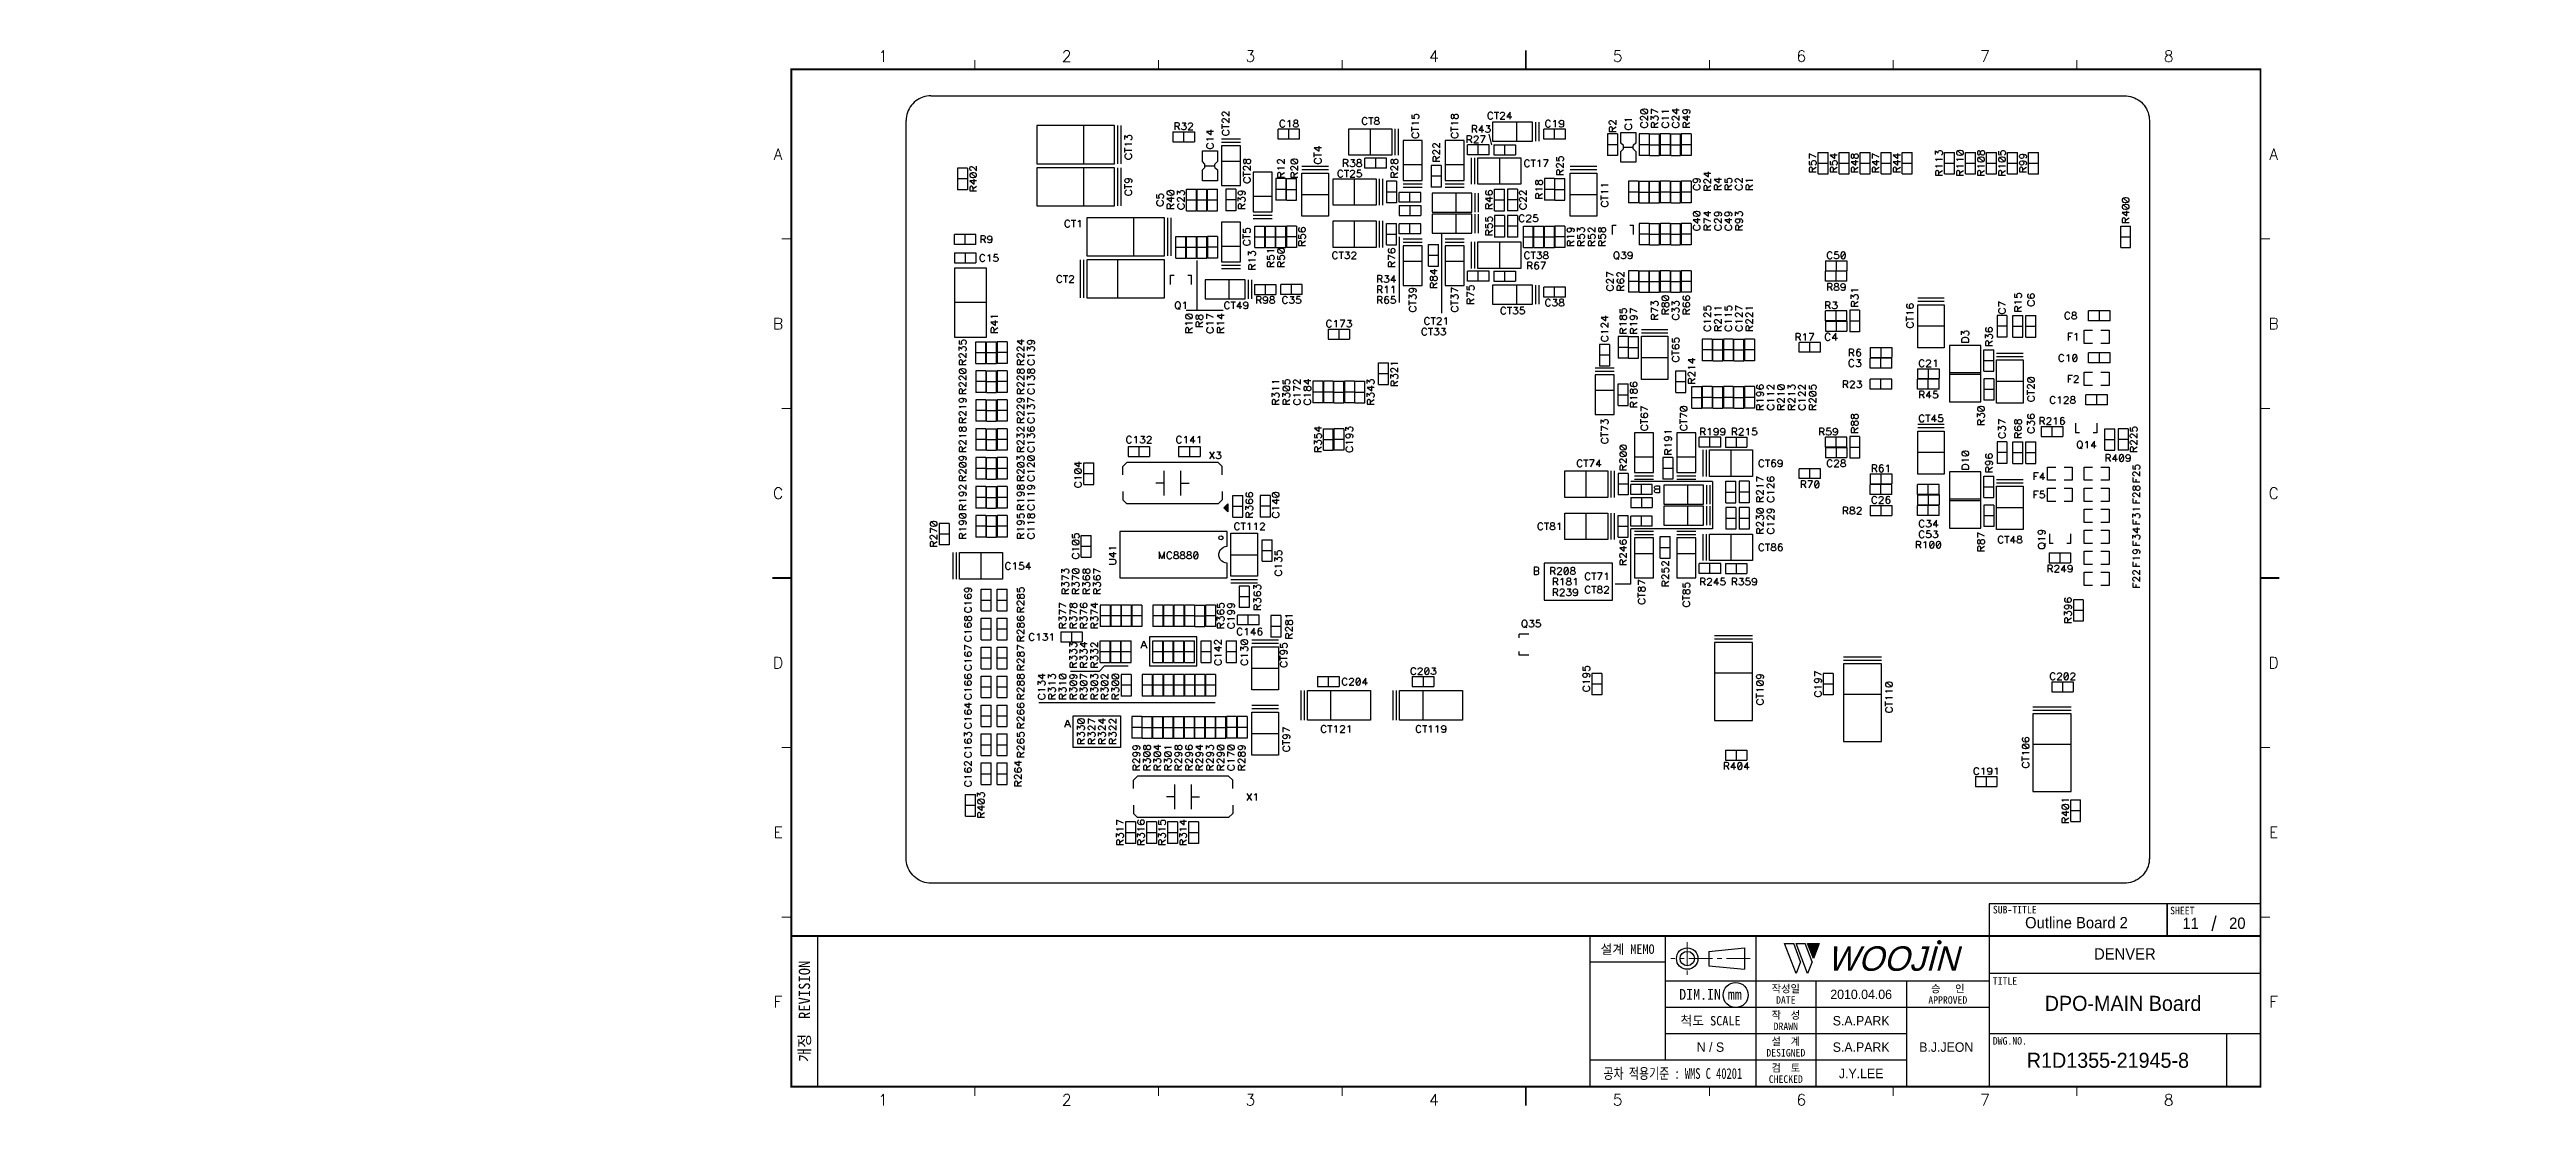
# Model space of a CAD drawing. Extents: x 295 to 953, y 10 to 290.
import ezdxf
from ezdxf.enums import TextEntityAlignment as Align

# ---------------------------------------------------------------- set-up
doc = ezdxf.new("R2010")
doc.units = 0
doc.header["$LTSCALE"] = 5
doc.header["$MEASUREMENT"] = 0
doc.linetypes.add('CENTER', pattern=[2, 1.25, -0.25, 0.25, -0.25])
doc.layers.get('0').update_dxf_attribs({"linetype": 'CONTINUOUS', "lineweight": 25})
for name, color, linetype, lineweight in [('2', 2, 'CENTER', 13), ('4', 4, 'CONTINUOUS', 18), ('6', 6, 'CONTINUOUS', 13)]:
    doc.layers.add(name, color=color, linetype=linetype, lineweight=lineweight)
for name, color, linetype in [('DV-DPO-A6_BSK', 2, 'CONTINUOUS'), ('SHEET', 3, 'CONTINUOUS'), ('문자', 4, 'CONTINUOUS'), ('테두리', 3, 'CONTINUOUS')]:
    doc.layers.add(name, color=color, linetype=linetype)
doc.styles.add('MARK', font='ARLRDBD.TTF')
doc.styles.get("Standard").update_dxf_attribs({"font": 'simplex.shx'})
doc.styles.add('굴림', font='')
doc.styles.add('굴림체', font='')
doc.styles.get('굴림').set_extended_font_data('Gulim')
doc.styles.get('굴림체').set_extended_font_data('GulimChe')

msp = doc.modelspace()

# ---------------------------------------------------------------- texts
at = {"color": 4, "style": '굴림'}
for s, p in [('2010.04.06', (775.98, 39.5)), ('S.A.PARK', (775.98, 32.5)), ('S.A.PARK', (775.98, 25.5)), ('B.J.JEON', (798.57, 25.5)), ('J.Y.LEE', (775.98, 18.5))]:
    msp.add_text(s, height=2.5, dxfattribs=at).set_placement(p, align=Align.MIDDLE_CENTER)
at = {"layer": '4', "style": '굴림'}
for s, p in [('Outline Board 2', (833.13, 58.53)), ('11', (863.44, 58.33)), ('20', (875.83, 58.38)), ('DENVER', (845.98, 50.24))]:
    msp.add_text(s, height=3, dxfattribs=at).set_placement(p, align=Align.MIDDLE_CENTER)
at = {"layer": '6', "char_height": 3.5278, "width": 39.2183, "attachment_point": 4}
for insert in [(295.11, 181.28), (295.11, 173.63)]:
    msp.add_mtext('{\\f굴림|b0|i0|c129;\\C7;', dxfattribs=dict(at, insert=insert))
at = {"layer": '6', "color": 4, "char_height": 3, "attachment_point": 4, "style": '굴림체'}
for insert, width in [((905.28, 137.42), 36.962), ((952.58, 106.26), 52.2944), ((952.58, 102.14), 52.2944), ((573.67, 73.54), 36.962)]:
    msp.add_mtext('{\\f굴림|b0|i0|c129;\\C7;', dxfattribs=dict(at, insert=insert, width=width))
at = {"layer": '문자', "style": '굴림'}
for s, height, p in [('DPO-MAIN Board', 4, (845.5, 37.11)), ('N / S', 2.5, (735.98, 25.5)), ('R1D1355-21945-8', 4, (841.48, 22))]:
    msp.add_text(s, height=height, dxfattribs=at).set_placement(p, align=Align.MIDDLE_CENTER)

# ---------------------------------------------------------------- blocks, each defined once
blk = doc.blocks.new('B')
at = {"layer": '문자'}
blk.add_hatch(color=256, dxfattribs=at).paths.add_polyline_path([(13.79, 10), (15.31, 6), (16.84, 10)])
at = {"color": 4, "const_width": 0.6}
blk.add_lwpolyline([(48.46, 10.32, 1), (49.06, 10.32, 1)], format="xyb", close=True, dxfattribs=at)
at = {"layer": '문자'}
for p, q in [((10.73, 2), (7.68, 10)), ((7.68, 10), (10.09, 10)), ((11.94, 5.16), (10.09, 10)), ((10.73, 10), (13.15, 10)), ((13.79, 2), (10.73, 10)), ((14.99, 5.16), (13.15, 10)), ((13.79, 10), (16.84, 10)), ((15.31, 6), (13.79, 10)), ((16.84, 10), (15.31, 6)), ((11.94, 5.16), (10.73, 2)), ((14.99, 5.16), (13.79, 2))]:
    blk.add_line(p, q, dxfattribs=at)
at = {"layer": '문자', "style": 'MARK', "oblique": 15}
blk.add_text('WOOJIN', height=6.5, dxfattribs=at).set_placement((36.4, 6), align=Align.MIDDLE_CENTER)
blk = doc.blocks.new('C')
blk.add_line((15, 285), (15, 285))
at = {"layer": '2'}
for p, q in [((252.83, 53.35), (252.83, 44.65)), ((269.53, 49), (248.48, 49))]:
    blk.add_line(p, q, dxfattribs=at)
at = {"layer": 'SHEET'}
for p, q in [((393.14, 60.3), (392.07, 56.28)), ((22, 55), (22, 15)), ((227, 55), (227, 15)), ((247, 55), (247, 22)), ((271, 55), (271, 15)), ((271, 55), (271, 15)), ((333, 55), (333, 15)), ((247, 48), (227, 48)), ((333, 43), (247, 43)), ((287, 43), (287, 15)), ((311, 43), (311, 15)), ((405, 45), (333, 45)), ((333, 36), (247, 36)), ((311, 29), (247, 29)), ((405, 29), (333, 29)), ((396, 29), (396, 15)), ((311, 22), (227, 22))]:
    blk.add_line(p, q, dxfattribs=at)
at = {"layer": 'SHEET', "color": 4}
for p, q in [((258.53, 50.9), (268.03, 51.85)), ((258.53, 50.9), (258.53, 47.1)), ((258.53, 47.1), (268.03, 46.15)), ((268.03, 51.85), (268.03, 46.15))]:
    blk.add_line(p, q, dxfattribs=at)
at = {"layer": 'SHEET'}
for points in [[(333, 55), (380.19, 55), (380.19, 63.49), (333, 63.49)], [(380.19, 55), (405, 55), (405, 63.49), (380.19, 63.49)]]:
    blk.add_lwpolyline(points, close=True, dxfattribs=at)
at = {"layer": 'SHEET', "color": 4}
for radius in [2.85, 1.9]:
    blk.add_circle((252.83, 49), radius, dxfattribs=at)
at = {"layer": 'SHEET'}
blk.add_circle((265.7, 39.32), 3.32, dxfattribs=at)
at = {"layer": '테두리'}
blk.add_line((405, 285), (405, 15), dxfattribs=at)
for points, const_width in [([(210, 290), (210, 285)], 0.5), ([(15, 285), (15, 15), (405, 15), (405, 285), (15, 285)], 0.5), ([(63.75, 287.5), (63.75, 285)], 0.3), ([(112.5, 287.5), (112.5, 285)], 0.3), ([(161.25, 287.5), (161.25, 285)], 0.3), ([(258.75, 287.5), (258.75, 285)], 0.3), ([(307.5, 287.5), (307.5, 285)], 0.3), ([(356.25, 287.5), (356.25, 285)], 0.3), ([(12.5, 240), (15, 240)], 0.3), ([(407.5, 240), (405, 240)], 0.3), ([(12.5, 195), (15, 195)], 0.3), ([(407.5, 195), (405, 195)], 0.3), ([(10, 150), (15, 150)], 0.5), ([(410, 150), (405, 150)], 0.5), ([(12.5, 105), (15, 105)], 0.3), ([(407.5, 105), (405, 105)], 0.3), ([(12.5, 60), (15, 60)], 0.3), ([(407.5, 60), (405, 60)], 0.3), ([(15, 55), (405, 55)], 0.5), ([(63.75, 12.5), (63.75, 15)], 0.3), ([(112.5, 12.5), (112.5, 15)], 0.3), ([(161.25, 12.5), (161.25, 15)], 0.3), ([(210, 10), (210, 15)], 0.5), ([(258.75, 12.5), (258.75, 15)], 0.3), ([(307.5, 12.5), (307.5, 15)], 0.3), ([(356.25, 12.5), (356.25, 15)], 0.3)]:
    blk.add_lwpolyline(points, dxfattribs=dict(at, const_width=const_width))
blk.add_blockref('B', (271, 43))
at = {"layer": '문자'}
for s, p in [('1', (39.38, 288.5)), ('2', (88.12, 288.5)), ('3', (136.88, 288.5)), ('4', (185.62, 288.5)), ('5', (234.38, 288.5)), ('6', (283.12, 288.5)), ('7', (331.88, 288.5)), ('8', (380.62, 288.5)), ('A', (11.5, 262.5)), ('A', (408.5, 262.5)), ('B', (11.5, 217.5)), ('B', (408.5, 217.5)), ('C', (11.5, 172.5)), ('C', (408.5, 172.5)), ('D', (11.5, 127.5)), ('D', (408.5, 127.5)), ('E', (11.5, 82.5)), ('E', (408.5, 82.5)), ('F', (11.5, 37.5)), ('F', (408.5, 37.5)), ('1', (39.38, 11.5)), ('2', (88.12, 11.5)), ('3', (136.88, 11.5)), ('4', (185.62, 11.5)), ('5', (234.38, 11.5)), ('6', (283.12, 11.5)), ('7', (331.88, 11.5)), ('8', (380.62, 11.5))]:
    blk.add_text(s, height=3, dxfattribs=at).set_placement(p, align=Align.MIDDLE)
at = {"layer": '문자', "style": '굴림체'}
for s, height, p in [('SUB-TITLE', 2, (339.77, 61.98)), ('SHEET', 2, (384.24, 61.74)), ('설계 MEMO', 2.5, (237, 51.5)), ('DIM.IN mm', 2.85, (259, 39.5)), ('작성일', 2, (279, 41)), ('승   인', 2, (322, 41)), ('척도 SCALE', 2.5, (259, 32.5)), ('작  성', 2, (279, 34)), ('DATE', 2, (279, 38)), ('APPROVED', 2, (322, 38)), ('설  계', 2, (279, 27)), ('DRAWN', 2, (279, 31)), ('DESIGNED', 2, (279, 24)), ('검  토', 2, (279, 20)), ('CHECKED', 2, (279, 17))]:
    blk.add_text(s, height=height, dxfattribs=at).set_placement(p, align=Align.MIDDLE_CENTER)
blk.add_text('개정  REVISION', height=3, rotation=90, dxfattribs=at).set_placement((18.5, 35), align=Align.MIDDLE_CENTER)
for s, p in [('TITLE', (333.95, 42.05)), ('DWG.NO.', (333.95, 26.15))]:
    blk.add_text(s, height=2, dxfattribs=at).set_placement(p)
at = {"layer": '문자', "style": '굴림체', "width": 0.75}
blk.add_text('공차 적용기준 : WMS C 40201', height=2.85, dxfattribs=at).set_placement((249, 18.5), align=Align.MIDDLE_CENTER)

# ---------------------------------------------------------------- linework, layer by layer
msp.add_line((491.98, 15), (491.98, 15))
msp.add_line((491.98, 15), (491.98, 15))
at = {"layer": 'DV-DPO-A6_BSK', "color": 7}
for p, q in [((524.61, 276.25), (524.23, 275.87)), ((525.03, 276.61), (524.61, 276.25)), ((525.47, 276.92), (525.03, 276.61)), ((525.94, 277.2), (525.47, 276.92)), ((526.43, 277.44), (525.94, 277.2)), ((526.94, 277.64), (526.43, 277.44)), ((527.46, 277.8), (526.94, 277.64)), ((527.99, 277.91), (527.46, 277.8)), ((528.53, 277.97), (527.99, 277.91)), ((529.08, 278), (528.53, 277.97)), ((529.08, 278), (845.88, 278)), ((845.88, 278), (846.43, 277.97)), ((846.43, 277.97), (846.97, 277.91)), ((846.97, 277.91), (847.5, 277.8)), ((847.5, 277.8), (848.02, 277.64)), ((848.02, 277.64), (848.53, 277.44)), ((848.53, 277.44), (849.02, 277.2)), ((849.02, 277.2), (849.49, 276.92)), ((849.49, 276.92), (849.93, 276.61)), ((849.93, 276.61), (850.35, 276.25)), ((850.35, 276.25), (850.73, 275.87)), ((522.5, 271.94), (522.48, 271.4)), ((522.48, 75.6), (522.48, 271.4)), ((522.57, 272.48), (522.5, 271.94)), ((522.68, 273.02), (522.57, 272.48)), ((522.84, 273.54), (522.68, 273.02)), ((523.04, 274.05), (522.84, 273.54)), ((523.28, 274.54), (523.04, 274.05)), ((523.56, 275.01), (523.28, 274.54)), ((523.87, 275.45), (523.56, 275.01)), ((524.23, 275.87), (523.87, 275.45)), ((577.83, 270.06), (557.15, 270.06)), ((557.15, 270.06), (557.15, 259.94)), ((569.69, 259.94), (569.69, 270.06)), ((577.83, 259.94), (577.83, 270.06)), ((578.71, 259.94), (578.71, 270.06)), ((579.59, 259.94), (579.59, 270.06)), ((594.62, 270.81), (593.82, 270.81)), ((593.82, 270.81), (593.82, 268.94)), ((593.82, 269.92), (594.62, 269.92)), ((594.45, 269.92), (595.07, 268.94)), ((594.89, 270.72), (594.62, 270.81)), ((594.62, 269.92), (594.89, 270.01)), ((594.98, 270.63), (594.89, 270.72)), ((594.89, 270.01), (594.98, 270.1)), ((595.07, 270.45), (594.98, 270.63)), ((594.98, 270.1), (595.07, 270.27)), ((595.07, 270.27), (595.07, 270.45)), ((595.78, 270.81), (596.75, 270.81)), ((596.75, 270.81), (596.22, 270.1)), ((596.22, 270.1), (596.49, 270.1)), ((596.49, 270.1), (596.66, 270.01)), ((596.66, 270.01), (596.75, 269.92)), ((596.75, 269.92), (596.84, 269.65)), ((596.84, 269.65), (596.84, 269.48)), ((598.26, 269.83), (597.37, 268.94)), ((597.46, 270.45), (597.55, 270.63)), ((597.46, 270.36), (597.46, 270.45)), ((597.55, 270.63), (597.64, 270.72)), ((597.64, 270.72), (597.81, 270.81)), ((597.81, 270.81), (598.17, 270.81)), ((598.17, 270.81), (598.35, 270.72)), ((598.44, 270.1), (598.26, 269.83)), ((598.35, 270.72), (598.44, 270.63)), ((598.44, 270.63), (598.52, 270.45)), ((598.52, 270.27), (598.44, 270.1)), ((598.52, 270.45), (598.52, 270.27)), ((606.4, 273.33), (606.49, 273.51)), ((606.4, 272.98), (606.4, 273.33)), ((606.49, 272.8), (606.4, 272.98)), ((606.4, 271.56), (606.49, 271.74)), ((606.4, 271.21), (606.4, 271.56)), ((606.49, 271.03), (606.4, 271.21)), ((606.4, 269.17), (606.4, 270.41)), ((606.4, 269.79), (608.26, 269.79)), ((606.49, 273.51), (606.58, 273.6)), ((606.58, 272.71), (606.49, 272.8)), ((606.49, 271.74), (606.58, 271.83)), ((606.58, 270.94), (606.49, 271.03)), ((606.58, 273.6), (606.76, 273.68)), ((606.76, 272.62), (606.58, 272.71)), ((606.58, 271.83), (606.76, 271.92)), ((606.76, 270.86), (606.58, 270.94)), ((606.76, 273.68), (606.93, 273.68)), ((606.85, 272.62), (606.76, 272.62)), ((606.76, 271.92), (606.93, 271.92)), ((606.85, 270.86), (606.76, 270.86)), ((606.93, 273.68), (607.11, 273.6)), ((606.93, 271.92), (607.11, 271.83)), ((607.11, 273.6), (607.38, 273.42)), ((607.11, 271.83), (607.38, 271.65)), ((607.38, 273.42), (608.26, 272.54)), ((607.38, 271.65), (608.26, 270.77)), ((608.26, 272.54), (608.26, 273.77)), ((608.26, 270.77), (608.26, 272.01)), ((621.76, 271.06), (621.68, 270.79)), ((621.68, 270.79), (621.68, 270.35)), ((621.68, 270.35), (621.76, 270.08)), ((621.85, 271.24), (621.76, 271.06)), ((621.76, 270.08), (621.85, 269.91)), ((622.03, 271.41), (621.85, 271.24)), ((621.85, 269.91), (622.03, 269.73)), ((622.21, 271.5), (622.03, 271.41)), ((622.03, 269.73), (622.21, 269.64)), ((622.56, 271.5), (622.21, 271.5)), ((622.21, 269.64), (622.56, 269.64)), ((622.74, 271.41), (622.56, 271.5)), ((622.56, 269.64), (622.74, 269.73)), ((622.92, 271.24), (622.74, 271.41)), ((622.74, 269.73), (622.92, 269.91)), ((623.01, 271.06), (622.92, 271.24)), ((622.92, 269.91), (623.01, 270.08)), ((623.8, 271.15), (623.98, 271.24)), ((623.98, 271.24), (624.25, 271.5)), ((624.25, 271.5), (624.25, 269.64)), ((625.31, 270.26), (625.4, 270.44)), ((625.31, 269.99), (625.31, 270.26)), ((625.4, 269.82), (625.31, 269.99)), ((625.49, 271.41), (625.4, 271.24)), ((625.4, 271.24), (625.4, 271.06)), ((625.4, 271.06), (625.49, 270.88)), ((625.4, 270.44), (625.58, 270.62)), ((625.49, 269.73), (625.4, 269.82)), ((625.75, 271.5), (625.49, 271.41)), ((625.49, 270.88), (625.67, 270.79)), ((625.75, 269.64), (625.49, 269.73)), ((625.58, 270.62), (625.84, 270.7)), ((625.67, 270.79), (626.02, 270.7)), ((626.11, 271.5), (625.75, 271.5)), ((626.11, 269.64), (625.75, 269.64)), ((625.84, 270.7), (626.2, 270.79)), ((626.02, 270.7), (626.29, 270.62)), ((626.38, 271.41), (626.11, 271.5)), ((626.38, 269.73), (626.11, 269.64)), ((626.2, 270.79), (626.38, 270.88)), ((626.29, 270.62), (626.46, 270.44)), ((626.46, 271.24), (626.38, 271.41)), ((626.38, 270.88), (626.46, 271.06)), ((626.46, 269.82), (626.38, 269.73)), ((626.46, 271.06), (626.46, 271.24)), ((626.46, 270.44), (626.55, 270.26)), ((626.55, 269.99), (626.46, 269.82)), ((626.55, 270.26), (626.55, 269.99)), ((643.59, 271.76), (643.5, 271.49)), ((643.5, 271.49), (643.5, 271.05)), ((643.5, 271.05), (643.59, 270.78)), ((643.68, 271.94), (643.59, 271.76)), ((643.59, 270.78), (643.68, 270.6)), ((643.86, 272.11), (643.68, 271.94)), ((643.68, 270.6), (643.86, 270.43)), ((644.03, 272.2), (643.86, 272.11)), ((643.86, 270.43), (644.03, 270.34)), ((644.39, 272.2), (644.03, 272.2)), ((644.03, 270.34), (644.39, 270.34)), ((644.57, 272.11), (644.39, 272.2)), ((644.39, 270.34), (644.57, 270.43)), ((644.75, 271.94), (644.57, 272.11)), ((644.57, 270.43), (644.75, 270.6)), ((644.83, 271.76), (644.75, 271.94)), ((644.75, 270.6), (644.83, 270.78)), ((645.19, 272.2), (646.44, 272.2)), ((645.81, 272.2), (645.81, 270.34)), ((646.79, 270.96), (646.88, 271.14)), ((646.79, 270.69), (646.79, 270.96)), ((646.88, 270.51), (646.79, 270.69)), ((646.97, 272.11), (646.88, 271.94)), ((646.88, 271.94), (646.88, 271.76)), ((646.88, 271.76), (646.97, 271.58)), ((646.88, 271.14), (647.06, 271.31)), ((646.97, 270.43), (646.88, 270.51)), ((647.24, 272.2), (646.97, 272.11)), ((646.97, 271.58), (647.15, 271.49)), ((647.24, 270.34), (646.97, 270.43)), ((647.06, 271.31), (647.32, 271.4)), ((647.15, 271.49), (647.5, 271.4)), ((647.59, 272.2), (647.24, 272.2)), ((647.59, 270.34), (647.24, 270.34)), ((647.32, 271.4), (647.68, 271.49)), ((647.5, 271.4), (647.77, 271.31)), ((647.86, 272.11), (647.59, 272.2)), ((647.86, 270.43), (647.59, 270.34)), ((647.68, 271.49), (647.86, 271.58)), ((647.77, 271.31), (647.94, 271.14)), ((647.94, 271.94), (647.86, 272.11)), ((647.86, 271.58), (647.94, 271.76)), ((647.94, 270.51), (647.86, 270.43)), ((647.94, 271.76), (647.94, 271.94)), ((647.94, 271.14), (648.03, 270.96)), ((648.03, 270.69), (647.94, 270.51)), ((648.03, 270.96), (648.03, 270.69)), ((656.69, 272.9), (656.69, 272.01)), ((656.69, 272.01), (657.49, 271.92)), ((656.96, 270.51), (656.69, 270.78)), ((656.69, 270.78), (658.55, 270.78)), ((656.69, 268.47), (656.69, 269.72)), ((657.05, 270.33), (656.96, 270.51)), ((657.31, 272.54), (657.4, 272.81)), ((657.31, 272.28), (657.31, 272.54)), ((657.4, 272.01), (657.31, 272.28)), ((657.4, 272.81), (657.58, 272.98)), ((657.49, 271.92), (657.4, 272.01)), ((657.58, 272.98), (657.84, 273.07)), ((657.84, 273.07), (658.02, 273.07)), ((658.02, 273.07), (658.28, 272.98)), ((658.37, 271.92), (658.2, 271.84)), ((658.28, 272.98), (658.46, 272.81)), ((658.46, 272.01), (658.37, 271.92)), ((658.46, 272.81), (658.55, 272.54)), ((658.55, 272.28), (658.46, 272.01)), ((658.55, 272.54), (658.55, 272.28)), ((667.26, 272.9), (667.17, 272.63)), ((667.17, 272.63), (667.17, 272.28)), ((667.17, 272.28), (667.26, 272.01)), ((667.44, 270.51), (667.17, 270.78)), ((667.17, 270.78), (669.03, 270.78)), ((667.17, 268.47), (667.17, 269.72)), ((667.44, 272.98), (667.26, 272.9)), ((667.26, 272.01), (667.44, 271.92)), ((667.61, 272.98), (667.44, 272.98)), ((667.44, 271.92), (667.61, 271.92)), ((667.53, 270.33), (667.44, 270.51)), ((667.79, 272.9), (667.61, 272.98)), ((667.61, 271.92), (667.79, 272.01)), ((667.88, 272.72), (667.79, 272.9)), ((667.79, 272.01), (667.88, 272.19)), ((667.97, 272.37), (667.88, 272.72)), ((667.88, 272.19), (667.97, 272.54)), ((667.97, 272.54), (668.06, 272.81)), ((668.06, 272.1), (667.97, 272.37)), ((668.06, 272.81), (668.23, 272.98)), ((668.23, 271.92), (668.06, 272.1)), ((668.23, 272.98), (668.41, 273.07)), ((668.41, 271.84), (668.23, 271.92)), ((668.41, 273.07), (668.68, 273.07)), ((668.68, 271.84), (668.41, 271.84)), ((668.68, 273.07), (668.85, 272.98)), ((668.85, 271.92), (668.68, 271.84)), ((668.85, 272.98), (668.94, 272.9)), ((668.94, 272.01), (668.85, 271.92)), ((668.94, 272.9), (669.03, 272.63)), ((669.03, 272.28), (668.94, 272.01)), ((669.03, 272.63), (669.03, 272.28)), ((673.55, 270.11), (672.75, 270.11)), ((672.75, 270.11), (672.75, 268.24)), ((673.82, 270.02), (673.55, 270.11)), ((673.91, 269.93), (673.82, 270.02)), ((674, 269.75), (673.91, 269.93)), ((673.91, 269.4), (674, 269.58)), ((674, 269.58), (674, 269.75)), ((675.42, 270.11), (674.53, 268.86)), ((675.42, 268.24), (675.42, 270.11)), ((676.48, 270.11), (677.46, 270.11)), ((676.94, 273.15), (676.85, 272.88)), ((676.85, 272.88), (676.85, 272.44)), ((676.85, 272.44), (676.94, 272.17)), ((677.46, 270.11), (676.92, 269.4)), ((677.03, 273.33), (676.94, 273.15)), ((676.94, 272.17), (677.03, 272)), ((677.21, 273.5), (677.03, 273.33)), ((677.03, 272), (677.21, 271.82)), ((677.38, 273.59), (677.21, 273.5)), ((677.21, 271.82), (677.38, 271.73)), ((677.74, 273.59), (677.38, 273.59)), ((677.38, 271.73), (677.74, 271.73)), ((677.91, 273.5), (677.74, 273.59)), ((677.74, 271.73), (677.91, 271.82)), ((678.09, 273.33), (677.91, 273.5)), ((677.91, 271.82), (678.09, 272)), ((678.18, 273.15), (678.09, 273.33)), ((678.09, 272), (678.18, 272.17)), ((678.16, 271.02), (678.16, 265.97)), ((682.12, 271.02), (678.16, 271.02)), ((678.53, 273.59), (679.77, 273.59)), ((679.15, 273.59), (679.15, 271.73)), ((681.01, 272.62), (680.13, 271.73)), ((680.13, 271.73), (681.37, 271.73)), ((680.22, 273.24), (680.31, 273.41)), ((680.22, 273.15), (680.22, 273.24)), ((680.31, 273.41), (680.39, 273.5)), ((680.39, 273.5), (680.57, 273.59)), ((680.57, 273.59), (680.93, 273.59)), ((680.93, 273.59), (681.1, 273.5)), ((681.19, 272.88), (681.01, 272.62)), ((681.1, 273.5), (681.19, 273.41)), ((681.19, 273.41), (681.28, 273.24)), ((681.28, 273.06), (681.19, 272.88)), ((681.28, 273.24), (681.28, 273.06)), ((682.78, 273.59), (681.9, 272.35)), ((681.9, 272.35), (683.22, 272.35)), ((682.78, 271.02), (682.12, 271.02)), ((682.78, 271.73), (682.78, 273.59)), ((683.99, 271.02), (682.78, 271.02)), ((684.98, 271.02), (683.99, 271.02)), ((684.54, 265.97), (684.54, 271.02)), ((688.72, 271.02), (684.98, 271.02)), ((688.72, 265.97), (688.72, 271.02)), ((689.6, 265.97), (689.6, 271.02)), ((690.48, 265.97), (690.48, 271.02)), ((692.31, 271.06), (692.22, 270.79)), ((692.22, 270.79), (692.22, 270.35)), ((692.22, 270.35), (692.31, 270.08)), ((692.4, 271.24), (692.31, 271.06)), ((692.31, 270.08), (692.4, 269.91)), ((692.58, 271.41), (692.4, 271.24)), ((692.4, 269.91), (692.58, 269.73)), ((692.76, 271.5), (692.58, 271.41)), ((692.58, 269.73), (692.76, 269.64)), ((693.11, 271.5), (692.76, 271.5)), ((692.76, 269.64), (693.11, 269.64)), ((693.29, 271.41), (693.11, 271.5)), ((693.11, 269.64), (693.29, 269.73)), ((693.46, 271.24), (693.29, 271.41)), ((693.29, 269.73), (693.46, 269.91)), ((693.55, 271.06), (693.46, 271.24)), ((693.46, 269.91), (693.55, 270.08)), ((694.35, 271.15), (694.53, 271.24)), ((694.53, 271.24), (694.79, 271.5)), ((694.79, 271.5), (694.79, 269.64)), ((695.86, 270.97), (695.95, 271.24)), ((695.86, 270.88), (695.86, 270.97)), ((695.95, 270.62), (695.86, 270.88)), ((695.95, 271.24), (696.13, 271.41)), ((696.13, 270.44), (695.95, 270.62)), ((696.04, 269.73), (695.95, 269.91)), ((696.3, 269.64), (696.04, 269.73)), ((696.13, 271.41), (696.39, 271.5)), ((696.39, 270.35), (696.13, 270.44)), ((696.48, 269.64), (696.3, 269.64)), ((696.39, 271.5), (696.48, 271.5)), ((696.48, 270.35), (696.39, 270.35)), ((696.48, 271.5), (696.75, 271.41)), ((696.75, 270.44), (696.48, 270.35)), ((696.75, 269.73), (696.48, 269.64)), ((696.75, 271.41), (696.93, 271.24)), ((696.93, 270.62), (696.75, 270.44)), ((696.93, 269.99), (696.75, 269.73)), ((696.93, 271.24), (697.01, 270.88)), ((697.01, 270.88), (696.93, 270.62)), ((697.01, 270.44), (696.93, 269.99)), ((697.01, 270.88), (697.01, 270.44)), ((709.05, 271.05), (709.14, 271.24)), ((709.05, 270.69), (709.05, 271.05)), ((709.14, 270.51), (709.05, 270.69)), ((709.14, 271.24), (709.23, 271.32)), ((709.23, 270.43), (709.14, 270.51)), ((709.23, 269.62), (709.14, 269.53)), ((709.23, 271.32), (709.41, 271.41)), ((709.41, 270.34), (709.23, 270.43)), ((709.41, 269.71), (709.23, 269.62)), ((709.41, 271.41), (709.59, 271.41)), ((709.5, 270.34), (709.41, 270.34)), ((709.59, 269.71), (709.41, 269.71)), ((709.59, 271.41), (709.76, 271.32)), ((709.76, 269.62), (709.59, 269.71)), ((709.76, 271.32), (710.03, 271.15)), ((709.85, 269.53), (709.76, 269.62)), ((709.94, 269.08), (710.93, 269.71)), ((710.03, 271.15), (710.93, 270.25)), ((710.93, 270.25), (710.93, 271.5)), ((713.51, 271.39), (713.24, 271.66)), ((713.24, 271.66), (715.12, 271.66)), ((713.33, 270.14), (713.24, 269.96)), ((713.24, 269.96), (713.24, 269.6)), ((713.24, 269.6), (713.33, 269.42)), ((713.51, 270.32), (713.33, 270.14)), ((713.6, 271.21), (713.51, 271.39)), ((713.69, 270.41), (713.51, 270.32)), ((714.86, 270.32), (714.68, 270.41)), ((715.03, 270.14), (714.86, 270.32)), ((715.12, 269.96), (715.03, 270.14)), ((715.03, 269.42), (715.12, 269.6)), ((715.12, 269.6), (715.12, 269.96)), ((717.54, 274.2), (717.45, 273.94)), ((717.45, 273.94), (717.45, 273.76)), ((717.45, 273.76), (717.54, 273.49)), ((717.45, 272.25), (717.54, 272.43)), ((717.45, 271.89), (717.45, 272.25)), ((717.54, 271.72), (717.45, 271.89)), ((717.54, 270.65), (717.45, 270.48)), ((717.45, 270.48), (717.45, 270.12)), ((717.45, 270.12), (717.54, 269.94)), ((717.81, 274.38), (717.54, 274.2)), ((717.54, 273.49), (717.81, 273.32)), ((717.54, 272.43), (717.63, 272.52)), ((717.63, 271.63), (717.54, 271.72)), ((717.72, 270.83), (717.54, 270.65)), ((717.54, 269.94), (717.72, 269.77)), ((717.63, 272.52), (717.81, 272.6)), ((717.81, 271.54), (717.63, 271.63)), ((717.9, 270.92), (717.72, 270.83)), ((717.72, 269.77), (717.9, 269.68)), ((718.25, 274.47), (717.81, 274.38)), ((717.81, 274.38), (718.96, 273.32)), ((717.81, 273.32), (718.25, 273.23)), ((717.81, 272.6), (717.98, 272.6)), ((717.9, 271.54), (717.81, 271.54)), ((717.9, 269.68), (718.16, 269.59)), ((717.98, 272.6), (718.16, 272.52)), ((718.16, 272.52), (718.43, 272.34)), ((718.16, 269.59), (718.61, 269.59)), ((718.52, 274.47), (718.25, 274.47)), ((718.25, 273.23), (718.52, 273.23)), ((718.43, 272.34), (719.32, 271.45)), ((718.96, 274.38), (718.52, 274.47)), ((718.52, 273.23), (718.96, 273.32)), ((718.61, 269.59), (718.87, 269.68)), ((719.05, 270.83), (718.87, 270.92)), ((718.87, 269.68), (719.05, 269.77)), ((719.23, 274.2), (718.96, 274.38)), ((718.96, 273.32), (719.23, 273.49)), ((719.23, 270.65), (719.05, 270.83)), ((719.05, 269.77), (719.23, 269.94)), ((719.32, 273.94), (719.23, 274.2)), ((719.23, 273.49), (719.32, 273.76)), ((719.32, 270.48), (719.23, 270.65)), ((719.23, 269.94), (719.32, 270.12)), ((719.32, 273.76), (719.32, 273.94)), ((719.32, 271.45), (719.32, 272.69)), ((719.32, 270.12), (719.32, 270.48)), ((722.11, 273.58), (720.25, 274.47)), ((720.25, 274.47), (720.25, 273.23)), ((720.25, 271.63), (720.25, 272.6)), ((720.25, 272.6), (720.96, 272.07)), ((720.34, 270.74), (720.25, 270.48)), ((720.25, 270.48), (720.25, 269.68)), ((720.25, 269.68), (722.11, 269.68)), ((720.43, 270.83), (720.34, 270.74)), ((720.6, 270.92), (720.43, 270.83)), ((720.78, 270.92), (720.6, 270.92)), ((720.96, 270.83), (720.78, 270.92)), ((720.96, 272.34), (721.05, 272.52)), ((720.96, 272.07), (720.96, 272.34)), ((721.05, 270.74), (720.96, 270.83)), ((721.05, 272.52), (721.14, 272.6)), ((721.14, 270.48), (721.05, 270.74)), ((721.14, 272.6), (721.4, 272.69)), ((721.14, 270.3), (722.11, 270.92)), ((721.14, 269.68), (721.14, 270.48)), ((721.4, 272.69), (721.58, 272.69)), ((721.58, 272.69), (721.85, 272.6)), ((721.94, 271.54), (721.76, 271.45)), ((721.85, 272.6), (722.03, 272.43)), ((722.03, 271.63), (721.94, 271.54)), ((722.03, 272.43), (722.11, 272.16)), ((722.11, 271.89), (722.03, 271.63)), ((722.11, 272.16), (722.11, 271.89)), ((723.31, 273.67), (723.04, 273.94)), ((723.04, 273.94), (724.91, 273.94)), ((723.31, 271.89), (723.04, 272.16)), ((723.04, 272.16), (724.91, 272.16)), ((723.13, 270.65), (723.04, 270.48)), ((723.04, 270.48), (723.04, 270.12)), ((723.04, 270.12), (723.13, 269.94)), ((723.31, 270.83), (723.13, 270.65)), ((723.13, 269.94), (723.31, 269.77)), ((723.39, 273.49), (723.31, 273.67)), ((723.39, 271.72), (723.31, 271.89)), ((723.48, 270.92), (723.31, 270.83)), ((723.31, 269.77), (723.48, 269.68)), ((723.48, 269.68), (723.75, 269.59)), ((723.75, 269.59), (724.19, 269.59)), ((724.19, 269.59), (724.46, 269.68)), ((724.64, 270.83), (724.46, 270.92)), ((724.46, 269.68), (724.64, 269.77)), ((724.82, 270.65), (724.64, 270.83)), ((724.64, 269.77), (724.82, 269.94)), ((724.91, 270.48), (724.82, 270.65)), ((724.82, 269.94), (724.91, 270.12)), ((724.91, 270.12), (724.91, 270.48)), ((727.7, 274.12), (725.84, 274.12)), ((725.84, 274.12), (727.08, 273.23)), ((725.84, 272.25), (725.93, 272.43)), ((725.84, 271.89), (725.84, 272.25)), ((725.93, 271.72), (725.84, 271.89)), ((725.93, 270.65), (725.84, 270.48)), ((725.84, 270.48), (725.84, 270.12)), ((725.84, 270.12), (725.93, 269.94)), ((725.93, 272.43), (726.01, 272.52)), ((726.01, 271.63), (725.93, 271.72)), ((726.1, 270.83), (725.93, 270.65)), ((725.93, 269.94), (726.1, 269.77)), ((726.01, 272.52), (726.19, 272.6)), ((726.19, 271.54), (726.01, 271.63)), ((726.28, 270.92), (726.1, 270.83)), ((726.1, 269.77), (726.28, 269.68)), ((726.19, 272.6), (726.37, 272.6)), ((726.28, 271.54), (726.19, 271.54)), ((726.28, 269.68), (726.55, 269.59)), ((726.37, 272.6), (726.55, 272.52)), ((726.55, 272.52), (726.81, 272.34)), ((726.55, 269.59), (726.99, 269.59)), ((726.81, 272.34), (727.7, 271.45)), ((726.99, 269.59), (727.26, 269.68)), ((727.08, 273.23), (727.08, 274.56)), ((727.43, 270.83), (727.26, 270.92)), ((727.26, 269.68), (727.43, 269.77)), ((727.61, 270.65), (727.43, 270.83)), ((727.43, 269.77), (727.61, 269.94)), ((727.7, 270.48), (727.61, 270.65)), ((727.61, 269.94), (727.7, 270.12)), ((727.7, 271.45), (727.7, 272.69)), ((727.7, 270.12), (727.7, 270.48)), ((728.63, 273.85), (728.72, 274.12)), ((728.63, 273.76), (728.63, 273.85)), ((728.72, 273.49), (728.63, 273.76)), ((730.5, 272.34), (728.63, 272.34)), ((728.63, 272.34), (729.87, 271.45)), ((728.72, 270.74), (728.63, 270.48)), ((728.63, 270.48), (728.63, 269.68)), ((728.63, 269.68), (730.5, 269.68)), ((728.72, 274.12), (728.9, 274.29)), ((728.9, 273.32), (728.72, 273.49)), ((728.81, 270.83), (728.72, 270.74)), ((728.98, 270.92), (728.81, 270.83)), ((728.9, 274.29), (729.25, 274.38)), ((729.16, 273.23), (728.9, 273.32)), ((729.16, 270.92), (728.98, 270.92)), ((729.25, 273.23), (729.16, 273.23)), ((729.34, 270.83), (729.16, 270.92)), ((729.25, 274.38), (729.52, 274.29)), ((729.25, 274.38), (729.7, 274.38)), ((729.52, 273.32), (729.25, 273.23)), ((729.43, 270.74), (729.34, 270.83)), ((729.52, 270.48), (729.43, 270.74)), ((729.52, 274.29), (729.7, 274.12)), ((729.7, 273.49), (729.52, 273.32)), ((729.52, 270.3), (730.5, 270.92)), ((729.52, 269.68), (729.52, 270.48)), ((729.7, 274.38), (730.14, 274.29)), ((729.7, 274.12), (729.78, 273.85)), ((729.78, 273.76), (729.7, 273.49)), ((729.78, 273.85), (729.78, 273.76)), ((729.87, 271.45), (729.87, 272.78)), ((730.14, 274.29), (730.41, 274.12)), ((730.41, 273.4), (730.23, 273.32)), ((730.41, 274.12), (730.5, 273.85)), ((730.5, 273.67), (730.41, 273.4)), ((730.5, 273.85), (730.5, 273.67)), ((850.73, 275.87), (851.09, 275.45)), ((851.09, 275.45), (851.4, 275.01)), ((851.4, 275.01), (851.68, 274.54)), ((851.68, 274.54), (851.92, 274.05)), ((851.92, 274.05), (852.12, 273.54)), ((852.12, 273.54), (852.28, 273.02)), ((852.28, 273.02), (852.39, 272.48)), ((852.39, 272.48), (852.45, 271.94)), ((852.45, 271.94), (852.48, 271.4)), ((852.48, 271.4), (852.48, 75.6)), ((580.55, 266.42), (580.55, 267.4)), ((580.55, 267.4), (581.26, 266.87)), ((580.82, 264.92), (580.55, 265.19)), ((580.55, 265.19), (582.41, 265.19)), ((580.55, 262.89), (580.55, 264.13)), ((580.55, 263.51), (582.41, 263.51)), ((580.91, 264.74), (580.82, 264.92)), ((581.26, 267.13), (581.35, 267.31)), ((581.26, 266.87), (581.26, 267.13)), ((581.35, 267.31), (581.44, 267.4)), ((581.44, 267.4), (581.7, 267.49)), ((581.7, 267.49), (581.88, 267.49)), ((581.88, 267.49), (582.15, 267.4)), ((582.24, 266.33), (582.06, 266.25)), ((582.15, 267.4), (582.33, 267.22)), ((582.33, 266.42), (582.24, 266.33)), ((582.33, 267.22), (582.41, 266.95)), ((582.41, 266.69), (582.33, 266.42)), ((582.41, 266.95), (582.41, 266.69)), ((593.27, 268.42), (598.99, 268.42)), ((593.27, 268.42), (593.27, 265.78)), ((593.27, 265.78), (598.99, 265.78)), ((595.69, 269.12), (595.6, 269.3)), ((595.78, 269.03), (595.69, 269.12)), ((596.04, 268.94), (595.78, 269.03)), ((596.31, 268.94), (596.04, 268.94)), ((596.13, 268.42), (596.13, 265.78)), ((596.57, 269.03), (596.31, 268.94)), ((596.75, 269.21), (596.57, 269.03)), ((596.84, 269.48), (596.75, 269.21)), ((597.37, 268.94), (598.61, 268.94)), ((598.99, 268.42), (598.99, 265.78)), ((601.13, 260.51), (601.13, 263.37)), ((601.13, 263.37), (605.1, 263.37)), ((604.07, 268.53), (602.2, 268.53)), ((602.2, 268.53), (603.44, 267.64)), ((602.47, 266.31), (602.2, 266.57)), ((602.2, 266.57), (604.07, 266.57)), ((602.29, 265.07), (602.2, 264.89)), ((602.2, 264.89), (602.2, 264.54)), ((602.2, 264.54), (602.29, 264.36)), ((602.47, 265.24), (602.29, 265.07)), ((602.29, 264.36), (602.47, 264.18)), ((602.55, 266.13), (602.47, 266.31)), ((602.64, 265.33), (602.47, 265.24)), ((602.47, 264.18), (602.64, 264.09)), ((602.64, 264.09), (602.91, 264)), ((602.91, 264), (603.35, 264)), ((603.35, 264), (603.62, 264.09)), ((603.44, 267.64), (603.44, 268.97)), ((603.8, 265.24), (603.62, 265.33)), ((603.62, 264.09), (603.8, 264.18)), ((603.98, 265.07), (603.8, 265.24)), ((603.8, 264.18), (603.98, 264.36)), ((604.07, 264.89), (603.98, 265.07)), ((603.98, 264.36), (604.07, 264.54)), ((604.07, 264.54), (604.07, 264.89)), ((605.1, 263.37), (605.1, 260.51)), ((611.23, 266.45), (606.17, 266.45)), ((611.23, 265.57), (606.17, 265.57)), ((611.23, 264.69), (606.17, 264.69)), ((606.17, 264.69), (606.17, 260.95)), ((606.49, 268.55), (606.4, 268.38)), ((606.4, 268.38), (606.4, 268.02)), ((606.4, 268.02), (606.49, 267.85)), ((606.67, 268.73), (606.49, 268.55)), ((606.49, 267.85), (606.67, 267.67)), ((606.85, 268.82), (606.67, 268.73)), ((606.67, 267.67), (606.85, 267.58)), ((606.85, 267.58), (607.11, 267.49)), ((607.11, 267.49), (607.55, 267.49)), ((607.55, 267.49), (607.82, 267.58)), ((607.99, 268.73), (607.82, 268.82)), ((607.82, 267.58), (607.99, 267.67)), ((608.17, 268.55), (607.99, 268.73)), ((607.99, 267.67), (608.17, 267.85)), ((608.26, 268.38), (608.17, 268.55)), ((608.17, 267.85), (608.26, 268.02)), ((608.26, 268.02), (608.26, 268.38)), ((611.23, 260.95), (611.23, 264.69)), ((626.93, 269.12), (621.21, 269.12)), ((621.21, 266.47), (621.21, 269.12)), ((626.93, 266.47), (621.21, 266.47)), ((624.07, 266.47), (624.07, 269.12)), ((626.93, 266.47), (626.93, 269.12)), ((632.7, 264.16), (630.83, 264.16)), ((630.83, 264.16), (632.08, 263.27)), ((632.08, 263.27), (632.08, 264.61)), ((640, 262.18), (640, 269.22)), ((640, 269.22), (651.44, 269.22)), ((645.72, 262.18), (645.72, 269.22)), ((651.44, 269.22), (651.44, 262.18)), ((652.33, 262.18), (652.33, 269.22)), ((653.2, 262.18), (653.2, 269.22)), ((659.43, 266.09), (654.37, 266.09)), ((654.37, 266.09), (654.37, 262.13)), ((656.69, 269.1), (658.55, 269.1)), ((656.78, 267.85), (656.69, 267.68)), ((656.69, 267.68), (656.69, 267.32)), ((656.69, 267.32), (656.78, 267.15)), ((656.96, 268.03), (656.78, 267.85)), ((656.78, 267.15), (656.96, 266.97)), ((657.14, 268.12), (656.96, 268.03)), ((656.96, 266.97), (657.14, 266.88)), ((657.14, 266.88), (657.4, 266.79)), ((657.4, 266.79), (657.84, 266.79)), ((657.84, 266.79), (658.11, 266.88)), ((658.28, 268.03), (658.11, 268.12)), ((658.11, 266.88), (658.28, 266.97)), ((658.46, 267.85), (658.28, 268.03)), ((658.28, 266.97), (658.46, 267.15)), ((658.55, 267.68), (658.46, 267.85)), ((658.46, 267.15), (658.55, 267.32)), ((658.55, 267.32), (658.55, 267.68)), ((659.43, 262.13), (659.43, 266.09)), ((662.27, 264.95), (662.36, 265.12)), ((662.27, 264.59), (662.27, 264.95)), ((662.36, 264.41), (662.27, 264.59)), ((662.27, 263.17), (662.36, 263.35)), ((662.27, 262.81), (662.27, 263.17)), ((662.36, 265.12), (662.45, 265.21)), ((662.45, 264.32), (662.36, 264.41)), ((662.36, 263.35), (662.45, 263.44)), ((662.45, 265.21), (662.62, 265.3)), ((662.62, 264.24), (662.45, 264.32)), ((662.45, 263.44), (662.62, 263.52)), ((662.62, 265.3), (662.8, 265.3)), ((662.71, 264.24), (662.62, 264.24)), ((662.62, 263.52), (662.8, 263.52)), ((662.8, 265.3), (662.98, 265.21)), ((662.8, 263.52), (662.98, 263.44)), ((662.98, 265.21), (663.25, 265.04)), ((662.98, 263.44), (663.25, 263.26)), ((663.25, 265.04), (664.14, 264.15)), ((663.25, 263.26), (664.14, 262.37)), ((664.14, 264.15), (664.14, 265.39)), ((664.14, 262.37), (664.14, 263.61)), ((670.6, 266.09), (665.55, 266.09)), ((665.55, 266.09), (665.55, 262.13)), ((667.17, 269.1), (669.03, 269.1)), ((667.26, 267.85), (667.17, 267.68)), ((667.17, 267.68), (667.17, 267.32)), ((667.17, 267.32), (667.26, 267.15)), ((667.44, 268.03), (667.26, 267.85)), ((667.26, 267.15), (667.44, 266.97)), ((667.61, 268.12), (667.44, 268.03)), ((667.44, 266.97), (667.61, 266.88)), ((667.61, 266.88), (667.88, 266.79)), ((667.88, 266.79), (668.32, 266.79)), ((668.32, 266.79), (668.59, 266.88)), ((668.76, 268.03), (668.59, 268.12)), ((668.59, 266.88), (668.76, 266.97)), ((668.94, 267.85), (668.76, 268.03)), ((668.76, 266.97), (668.94, 267.15)), ((669.03, 267.68), (668.94, 267.85)), ((668.94, 267.15), (669.03, 267.32)), ((669.03, 267.32), (669.03, 267.68)), ((670.6, 262.13), (670.6, 266.09)), ((672.15, 267.31), (671.35, 267.31)), ((671.35, 267.31), (671.35, 265.45)), ((671.35, 266.42), (672.15, 266.42)), ((677.22, 264.93), (671.5, 264.93)), ((671.5, 262.28), (671.5, 264.93)), ((671.98, 266.42), (672.6, 265.45)), ((672.42, 267.22), (672.15, 267.31)), ((672.15, 266.42), (672.42, 266.51)), ((672.51, 267.13), (672.42, 267.22)), ((672.42, 266.51), (672.51, 266.6)), ((672.6, 266.95), (672.51, 267.13)), ((672.51, 266.6), (672.6, 266.78)), ((672.6, 266.78), (672.6, 266.95)), ((672.75, 269.22), (673.55, 269.22)), ((674.02, 266.33), (673.13, 265.45)), ((673.13, 265.45), (674.38, 265.45)), ((673.22, 266.95), (673.31, 267.13)), ((673.22, 266.87), (673.22, 266.95)), ((673.31, 267.13), (673.4, 267.22)), ((673.38, 269.22), (674, 268.24)), ((673.4, 267.22), (673.58, 267.31)), ((673.55, 269.22), (673.82, 269.31)), ((673.58, 267.31), (673.93, 267.31)), ((673.82, 269.31), (673.91, 269.4)), ((673.93, 267.31), (674.11, 267.22)), ((674.2, 266.6), (674.02, 266.33)), ((674.11, 267.22), (674.2, 267.13)), ((674.2, 267.13), (674.29, 266.95)), ((674.29, 266.78), (674.2, 266.6)), ((674.29, 266.95), (674.29, 266.78)), ((674.36, 262.28), (674.36, 264.93)), ((674.53, 268.86), (675.86, 268.86)), ((676.15, 267.31), (674.91, 267.31)), ((675.26, 265.45), (676.15, 267.31)), ((676.39, 268.42), (676.3, 268.6)), ((676.48, 268.33), (676.39, 268.42)), ((676.75, 268.24), (676.48, 268.33)), ((677.01, 268.24), (676.75, 268.24)), ((676.92, 269.4), (677.19, 269.4)), ((677.28, 268.33), (677.01, 268.24)), ((677.15, 267.79), (677.85, 265)), ((677.19, 269.4), (677.37, 269.31)), ((677.22, 262.28), (677.22, 264.93)), ((677.46, 268.51), (677.28, 268.33)), ((677.37, 269.31), (677.46, 269.22)), ((677.46, 269.22), (677.54, 268.95)), ((677.54, 268.78), (677.46, 268.51)), ((677.54, 268.95), (677.54, 268.78)), ((678.16, 265.97), (682.12, 265.97)), ((678.49, 264.93), (684.21, 264.93)), ((678.49, 264.93), (678.49, 262.28)), ((681.34, 264.93), (681.34, 262.28)), ((682.12, 265.97), (682.78, 265.97)), ((682.78, 265.97), (683.99, 265.97)), ((683.99, 265.97), (684.98, 265.97)), ((684.21, 264.93), (684.21, 262.28)), ((684.98, 265.97), (688.72, 265.97)), ((697.48, 269.12), (691.76, 269.12)), ((691.76, 266.47), (691.76, 269.12)), ((697.48, 266.47), (691.76, 266.47)), ((694.62, 266.47), (694.62, 269.12)), ((697.48, 266.47), (697.48, 269.12)), ((708.66, 267.86), (708.66, 262.14)), ((711.31, 267.86), (708.66, 267.86)), ((711.31, 265), (708.66, 265)), ((709.14, 269.53), (709.05, 269.26)), ((709.05, 269.26), (709.05, 268.46)), ((709.05, 268.46), (710.93, 268.46)), ((709.94, 269.26), (709.85, 269.53)), ((709.94, 268.46), (709.94, 269.26)), ((711.31, 267.86), (711.31, 262.14)), ((712.2, 265.4), (712.2, 268.26)), ((712.2, 268.26), (716.16, 268.26)), ((712.86, 264.74), (712.2, 265.4)), ((712.2, 263.2), (712.86, 263.86)), ((712.2, 260.34), (712.2, 263.2)), ((712.86, 263.86), (712.86, 264.74)), ((712.86, 264.3), (715.5, 264.3)), ((713.33, 269.42), (713.51, 269.25)), ((713.51, 269.25), (713.69, 269.16)), ((713.69, 269.16), (713.96, 269.07)), ((713.96, 269.07), (714.41, 269.07)), ((714.41, 269.07), (714.68, 269.16)), ((714.68, 269.16), (714.86, 269.25)), ((714.86, 269.25), (715.03, 269.42)), ((716.16, 265.4), (715.5, 264.74)), ((715.5, 263.86), (715.5, 264.74)), ((715.5, 263.86), (716.16, 263.2)), ((716.16, 268.26), (716.16, 265.4)), ((716.16, 263.2), (716.16, 260.34)), ((717.05, 267.86), (717.05, 262.14)), ((719.69, 267.86), (717.05, 267.86)), ((719.69, 265), (717.05, 265)), ((719.69, 267.86), (719.69, 262.14)), ((719.84, 262.14), (719.84, 267.86)), ((719.84, 267.86), (722.48, 267.86)), ((719.84, 265), (722.48, 265)), ((722.48, 262.14), (722.48, 267.86)), ((722.63, 267.86), (722.63, 262.14)), ((725.28, 267.86), (722.63, 267.86)), ((725.28, 265), (722.63, 265)), ((725.28, 267.86), (725.28, 262.14)), ((725.43, 262.14), (725.43, 267.86)), ((725.43, 267.86), (728.07, 267.86)), ((725.43, 265), (728.07, 265)), ((728.07, 262.14), (728.07, 267.86)), ((728.22, 267.86), (728.22, 262.14)), ((730.87, 267.86), (728.22, 267.86)), ((730.87, 265), (728.22, 265)), ((730.87, 267.86), (730.87, 262.14)), ((795.7, 262.41), (795.7, 263.38)), ((795.7, 263.38), (796.4, 262.85)), ((796.4, 263.12), (796.49, 263.29)), ((796.4, 262.85), (796.4, 263.12)), ((796.49, 263.29), (796.58, 263.38)), ((796.58, 263.38), (796.84, 263.47)), ((796.84, 263.47), (797.02, 263.47)), ((797.02, 263.47), (797.29, 263.38)), ((797.29, 263.38), (797.46, 263.21)), ((797.46, 263.21), (797.55, 262.94)), ((801.37, 263.21), (801.29, 262.94)), ((801.64, 263.38), (801.37, 263.21)), ((802.08, 263.47), (801.64, 263.38)), ((801.64, 263.38), (802.79, 262.32)), ((802.35, 263.47), (802.08, 263.47)), ((802.79, 263.38), (802.35, 263.47)), ((803.05, 263.21), (802.79, 263.38)), ((803.14, 262.94), (803.05, 263.21)), ((806.96, 263.29), (806.87, 263.03)), ((806.87, 263.03), (806.87, 262.67)), ((807.14, 263.38), (806.96, 263.29)), ((807.31, 263.38), (807.14, 263.38)), ((807.49, 263.29), (807.31, 263.38)), ((807.58, 263.12), (807.49, 263.29)), ((807.67, 262.76), (807.58, 263.12)), ((807.67, 262.94), (807.76, 263.21)), ((807.76, 263.21), (807.93, 263.38)), ((807.93, 263.38), (808.11, 263.47)), ((808.11, 263.47), (808.38, 263.47)), ((808.38, 263.47), (808.55, 263.38)), ((808.55, 263.38), (808.64, 263.29)), ((808.64, 263.29), (808.73, 263.03)), ((808.73, 263.03), (808.73, 262.67)), ((812.46, 263.29), (812.46, 262.41)), ((813.08, 262.94), (813.17, 263.21)), ((813.17, 263.21), (813.34, 263.38)), ((813.34, 263.38), (813.61, 263.47)), ((813.61, 263.47), (813.79, 263.47)), ((813.79, 263.47), (814.05, 263.38)), ((814.05, 263.38), (814.23, 263.21)), ((814.23, 263.21), (814.32, 262.94)), ((536.13, 258.78), (536.13, 253.06)), ((538.78, 258.78), (536.13, 258.78)), ((538.78, 258.78), (538.78, 253.06)), ((539.35, 258.84), (539.44, 259.01)), ((539.35, 258.48), (539.35, 258.84)), ((539.44, 258.3), (539.35, 258.48)), ((539.44, 257.25), (539.35, 256.98)), ((539.35, 256.98), (539.35, 256.8)), ((539.35, 256.8), (539.44, 256.54)), ((539.44, 259.01), (539.52, 259.1)), ((539.52, 258.22), (539.44, 258.3)), ((539.7, 257.42), (539.44, 257.25)), ((539.44, 256.54), (539.7, 256.36)), ((539.52, 259.1), (539.7, 259.19)), ((539.7, 258.13), (539.52, 258.22)), ((539.7, 259.19), (539.88, 259.19)), ((539.79, 258.13), (539.7, 258.13)), ((540.14, 257.51), (539.7, 257.42)), ((539.7, 257.42), (540.85, 256.36)), ((539.88, 259.19), (540.05, 259.1)), ((540.05, 259.1), (540.32, 258.92)), ((540.41, 257.51), (540.14, 257.51)), ((540.32, 258.92), (541.2, 258.04)), ((540.85, 257.42), (540.41, 257.51)), ((541.11, 257.25), (540.85, 257.42)), ((540.85, 256.36), (541.11, 256.54)), ((541.2, 256.98), (541.11, 257.25)), ((541.11, 256.54), (541.2, 256.8)), ((541.2, 258.04), (541.2, 259.28)), ((541.2, 256.8), (541.2, 256.98)), ((557.15, 259.94), (577.83, 259.94)), ((577.83, 258.89), (557.15, 258.89)), ((557.15, 258.89), (557.15, 248.77)), ((569.69, 248.77), (569.69, 258.89)), ((577.83, 248.77), (577.83, 258.89)), ((578.71, 248.77), (578.71, 258.89)), ((579.59, 248.77), (579.59, 258.89)), ((580.64, 262.27), (580.55, 262.09)), ((580.55, 262.09), (580.55, 261.74)), ((580.55, 261.74), (580.64, 261.56)), ((580.82, 262.45), (580.64, 262.27)), ((580.64, 261.56), (580.82, 261.38)), ((581, 262.53), (580.82, 262.45)), ((580.82, 261.38), (581, 261.29)), ((581, 261.29), (581.26, 261.2)), ((581.26, 261.2), (581.7, 261.2)), ((581.7, 261.2), (581.97, 261.29)), ((582.15, 262.45), (581.97, 262.53)), ((581.97, 261.29), (582.15, 261.38)), ((582.33, 262.27), (582.15, 262.45)), ((582.15, 261.38), (582.33, 261.56)), ((582.41, 262.09), (582.33, 262.27)), ((582.33, 261.56), (582.41, 261.74)), ((582.41, 261.74), (582.41, 262.09)), ((601.79, 259.85), (601.13, 260.51)), ((601.13, 258.31), (601.79, 258.98)), ((601.13, 255.45), (601.13, 258.31)), ((601.79, 258.98), (601.79, 259.85)), ((601.79, 259.41), (604.44, 259.41)), ((605.1, 260.51), (604.44, 259.85)), ((604.44, 258.98), (604.44, 259.85)), ((604.44, 258.98), (605.1, 258.31)), ((605.1, 258.31), (605.1, 255.45)), ((606.17, 260.95), (606.17, 259.96)), ((611.23, 260.51), (606.17, 260.51)), ((606.17, 259.96), (606.17, 258.75)), ((606.17, 258.75), (606.17, 258.09)), ((606.17, 258.09), (606.17, 254.13)), ((611.23, 259.96), (611.23, 260.95)), ((611.23, 258.75), (611.23, 259.96)), ((611.23, 258.09), (611.23, 258.75)), ((611.23, 254.13), (611.23, 258.09)), ((612.08, 261.03), (611.99, 260.76)), ((611.99, 260.76), (611.99, 260.41)), ((611.99, 260.41), (612.08, 260.14)), ((611.99, 258.99), (612.08, 259.17)), ((611.99, 258.63), (611.99, 258.99)), ((612.08, 258.46), (611.99, 258.63)), ((611.99, 256.6), (611.99, 257.84)), ((611.99, 257.22), (613.85, 257.22)), ((612.25, 261.11), (612.08, 261.03)), ((612.08, 260.14), (612.25, 260.05)), ((612.08, 259.17), (612.16, 259.25)), ((612.16, 258.37), (612.08, 258.46)), ((612.16, 259.25), (612.34, 259.34)), ((612.34, 258.28), (612.16, 258.37)), ((612.43, 261.11), (612.25, 261.11)), ((612.25, 260.05), (612.43, 260.05)), ((612.34, 259.34), (612.52, 259.34)), ((612.43, 258.28), (612.34, 258.28)), ((612.61, 261.03), (612.43, 261.11)), ((612.43, 260.05), (612.61, 260.14)), ((612.52, 259.34), (612.7, 259.25)), ((612.7, 260.85), (612.61, 261.03)), ((612.61, 260.14), (612.7, 260.32)), ((612.79, 260.5), (612.7, 260.85)), ((612.7, 260.32), (612.79, 260.67)), ((612.7, 259.25), (612.96, 259.08)), ((612.79, 260.67), (612.87, 260.94)), ((612.87, 260.23), (612.79, 260.5)), ((612.87, 260.94), (613.05, 261.11)), ((613.05, 260.05), (612.87, 260.23)), ((612.96, 259.08), (613.85, 258.19)), ((613.05, 261.11), (613.23, 261.2)), ((613.23, 259.96), (613.05, 260.05)), ((613.23, 261.2), (613.49, 261.2)), ((613.49, 259.96), (613.23, 259.96)), ((613.49, 261.2), (613.67, 261.11)), ((613.67, 260.05), (613.49, 259.96)), ((613.67, 261.11), (613.76, 261.03)), ((613.76, 260.14), (613.67, 260.05)), ((613.76, 261.03), (613.85, 260.76)), ((613.85, 260.41), (613.76, 260.14)), ((613.85, 260.76), (613.85, 260.41)), ((613.85, 258.19), (613.85, 259.43)), ((619.61, 257.71), (614.56, 257.71)), ((614.56, 257.71), (614.56, 253.74)), ((619.61, 253.74), (619.61, 257.71)), ((621.06, 260.76), (621.15, 260.93)), ((621.06, 260.4), (621.06, 260.76)), ((621.15, 260.22), (621.06, 260.4)), ((621.33, 258.62), (621.06, 258.89)), ((621.06, 258.89), (622.93, 258.89)), ((621.15, 257.47), (621.06, 257.2)), ((621.06, 257.2), (621.06, 256.4)), ((621.15, 260.93), (621.24, 261.02)), ((621.24, 260.13), (621.15, 260.22)), ((621.24, 257.56), (621.15, 257.47)), ((621.24, 261.02), (621.41, 261.11)), ((621.41, 260.05), (621.24, 260.13)), ((621.41, 257.65), (621.24, 257.56)), ((621.41, 258.45), (621.33, 258.62)), ((621.41, 261.11), (621.59, 261.11)), ((621.5, 260.05), (621.41, 260.05)), ((621.59, 257.65), (621.41, 257.65)), ((621.59, 261.11), (621.77, 261.02)), ((621.77, 257.56), (621.59, 257.65)), ((621.77, 261.02), (622.04, 260.85)), ((621.86, 257.47), (621.77, 257.56)), ((621.95, 257.2), (621.86, 257.47)), ((621.95, 257.03), (622.93, 257.65)), ((621.95, 256.4), (621.95, 257.2)), ((622.04, 260.85), (622.93, 259.96)), ((622.93, 259.96), (622.93, 261.2)), ((624.64, 260.93), (624.55, 260.67)), ((624.55, 260.67), (624.55, 260.49)), ((624.55, 260.49), (624.64, 260.22)), ((624.55, 258.98), (624.64, 259.16)), ((624.55, 258.62), (624.55, 258.98)), ((624.64, 258.45), (624.55, 258.62)), ((624.64, 257.47), (624.55, 257.2)), ((624.55, 257.2), (624.55, 256.4)), ((624.91, 261.11), (624.64, 260.93)), ((624.64, 260.22), (624.91, 260.05)), ((624.64, 259.16), (624.73, 259.25)), ((624.73, 258.36), (624.64, 258.45)), ((624.73, 257.56), (624.64, 257.47)), ((624.73, 259.25), (624.91, 259.33)), ((624.91, 258.27), (624.73, 258.36)), ((624.91, 257.65), (624.73, 257.56)), ((625.35, 261.2), (624.91, 261.11)), ((624.91, 261.11), (626.06, 260.05)), ((624.91, 260.05), (625.35, 259.96)), ((624.91, 259.33), (625.08, 259.33)), ((625, 258.27), (624.91, 258.27)), ((625.08, 257.65), (624.91, 257.65)), ((625.08, 259.33), (625.26, 259.25)), ((625.26, 257.56), (625.08, 257.65)), ((625.26, 259.25), (625.53, 259.07)), ((625.35, 257.47), (625.26, 257.56)), ((625.62, 261.2), (625.35, 261.2)), ((625.35, 259.96), (625.62, 259.96)), ((625.44, 257.2), (625.35, 257.47)), ((625.44, 257.03), (626.42, 257.65)), ((625.44, 256.4), (625.44, 257.2)), ((625.53, 259.07), (626.42, 258.18)), ((626.06, 261.11), (625.62, 261.2)), ((625.62, 259.96), (626.06, 260.05)), ((626.33, 260.93), (626.06, 261.11)), ((626.06, 260.05), (626.33, 260.22)), ((626.42, 260.67), (626.33, 260.93)), ((626.33, 260.22), (626.42, 260.49)), ((626.42, 260.49), (626.42, 260.67)), ((626.42, 258.18), (626.42, 259.42)), ((634.57, 259.21), (627.54, 259.21)), ((634.57, 258.33), (627.54, 258.33)), ((627.54, 246.01), (627.54, 257.45)), ((627.54, 257.45), (634.57, 257.45)), ((630.83, 261.67), (630.83, 262.92)), ((630.83, 262.29), (632.7, 262.29)), ((630.92, 261.05), (630.83, 260.88)), ((630.83, 260.88), (630.83, 260.52)), ((630.83, 260.52), (630.92, 260.34)), ((631.1, 261.23), (630.92, 261.05)), ((630.92, 260.34), (631.1, 260.16)), ((631.28, 261.32), (631.1, 261.23)), ((631.1, 260.16), (631.28, 260.08)), ((631.28, 260.08), (631.55, 259.99)), ((631.55, 259.99), (631.99, 259.99)), ((631.99, 259.99), (632.26, 260.08)), ((632.44, 261.23), (632.26, 261.32)), ((632.26, 260.08), (632.44, 260.16)), ((632.62, 261.05), (632.44, 261.23)), ((632.44, 260.16), (632.62, 260.34)), ((632.7, 260.88), (632.62, 261.05)), ((632.62, 260.34), (632.7, 260.52)), ((632.7, 260.52), (632.7, 260.88)), ((634.57, 257.45), (634.57, 246.01)), ((637.13, 257.78), (637.04, 257.52)), ((637.04, 257.52), (637.04, 257.08)), ((637.04, 257.08), (637.13, 256.81)), ((637.22, 257.96), (637.13, 257.78)), ((637.13, 256.81), (637.22, 256.63)), ((637.39, 258.13), (637.22, 257.96)), ((637.22, 256.63), (637.39, 256.46)), ((637.57, 258.22), (637.39, 258.13)), ((637.39, 256.46), (637.57, 256.37)), ((637.93, 258.22), (637.57, 258.22)), ((638.1, 258.13), (637.93, 258.22)), ((637.93, 256.37), (638.1, 256.46)), ((638.28, 257.96), (638.1, 258.13)), ((638.1, 256.46), (638.28, 256.63)), ((638.37, 257.78), (638.28, 257.96)), ((638.28, 256.63), (638.37, 256.81)), ((639.32, 261.03), (638.52, 261.03)), ((638.52, 261.03), (638.52, 259.16)), ((638.52, 260.14), (639.32, 260.14)), ((638.72, 258.22), (639.96, 258.22)), ((639.15, 260.14), (639.77, 259.16)), ((639.59, 260.94), (639.32, 261.03)), ((639.32, 260.14), (639.59, 260.23)), ((639.34, 258.22), (639.34, 256.37)), ((639.68, 260.85), (639.59, 260.94)), ((639.59, 260.23), (639.68, 260.32)), ((639.77, 260.67), (639.68, 260.85)), ((639.68, 260.32), (639.77, 260.5)), ((639.77, 260.5), (639.77, 260.67)), ((651.44, 262.18), (640, 262.18)), ((640.39, 259.34), (640.3, 259.52)), ((641.19, 257.25), (640.31, 256.37)), ((640.48, 259.25), (640.39, 259.34)), ((640.4, 257.87), (640.49, 258.05)), ((640.4, 257.78), (640.4, 257.87)), ((640.48, 261.03), (641.46, 261.03)), ((640.75, 259.16), (640.48, 259.25)), ((640.49, 258.05), (640.58, 258.13)), ((640.58, 258.13), (640.75, 258.22)), ((641.01, 259.16), (640.75, 259.16)), ((640.75, 258.22), (641.11, 258.22)), ((641.46, 261.03), (640.92, 260.32)), ((640.92, 260.32), (641.19, 260.32)), ((641.28, 259.25), (641.01, 259.16)), ((641.11, 258.22), (641.28, 258.13)), ((641.19, 260.32), (641.37, 260.23)), ((641.37, 257.52), (641.19, 257.25)), ((641.46, 259.43), (641.28, 259.25)), ((641.28, 258.13), (641.37, 258.05)), ((641.37, 260.23), (641.46, 260.14)), ((641.37, 258.05), (641.46, 257.87)), ((641.46, 257.69), (641.37, 257.52)), ((641.46, 260.14), (641.55, 259.87)), ((641.55, 259.7), (641.46, 259.43)), ((641.46, 257.87), (641.46, 257.69)), ((641.55, 259.87), (641.55, 259.7)), ((642.08, 259.78), (642.17, 259.96)), ((642.08, 259.52), (642.08, 259.78)), ((642.17, 259.34), (642.08, 259.52)), ((642.17, 256.54), (642.08, 256.72)), ((642.26, 260.94), (642.17, 260.76)), ((642.17, 260.76), (642.17, 260.58)), ((642.17, 260.58), (642.26, 260.41)), ((642.17, 259.96), (642.35, 260.14)), ((642.26, 259.25), (642.17, 259.34)), ((642.26, 258.22), (642.17, 257.43)), ((642.17, 257.43), (642.26, 257.52)), ((642.26, 256.46), (642.17, 256.54)), ((642.52, 261.03), (642.26, 260.94)), ((642.26, 260.41), (642.43, 260.32)), ((642.52, 259.16), (642.26, 259.25)), ((643.14, 258.22), (642.26, 258.22)), ((642.26, 257.52), (642.52, 257.6)), ((642.52, 256.37), (642.26, 256.46)), ((642.35, 260.14), (642.61, 260.23)), ((642.43, 260.32), (642.79, 260.23)), ((642.88, 261.03), (642.52, 261.03)), ((642.88, 259.16), (642.52, 259.16)), ((642.52, 257.6), (642.79, 257.6)), ((642.61, 260.23), (642.97, 260.32)), ((642.79, 260.23), (643.06, 260.14)), ((642.79, 257.6), (643.06, 257.52)), ((643.06, 256.46), (642.79, 256.37)), ((643.14, 260.94), (642.88, 261.03)), ((643.14, 259.25), (642.88, 259.16)), ((642.97, 260.32), (643.14, 260.41)), ((643.06, 260.14), (643.23, 259.96)), ((643.06, 257.52), (643.23, 257.34)), ((643.23, 256.63), (643.06, 256.46)), ((643.23, 260.76), (643.14, 260.94)), ((643.14, 260.41), (643.23, 260.58)), ((643.23, 259.34), (643.14, 259.25)), ((643.23, 260.58), (643.23, 260.76)), ((643.23, 259.96), (643.32, 259.78)), ((643.32, 259.52), (643.23, 259.34)), ((643.23, 257.34), (643.32, 257.08)), ((643.32, 256.9), (643.23, 256.63)), ((643.32, 259.78), (643.32, 259.52)), ((643.32, 257.08), (643.32, 256.9)), ((649.98, 261.43), (644.26, 261.43)), ((644.26, 258.79), (644.26, 261.43)), ((649.98, 258.79), (644.26, 258.79)), ((647.12, 258.79), (647.12, 261.43)), ((649.98, 258.79), (649.98, 261.43)), ((651.19, 261.02), (651.1, 260.76)), ((651.1, 260.76), (651.1, 260.4)), ((651.1, 260.4), (651.19, 260.13)), ((651.1, 258.98), (651.19, 259.16)), ((651.1, 258.62), (651.1, 258.98)), ((651.19, 258.45), (651.1, 258.62)), ((651.19, 257.47), (651.1, 257.2)), ((651.1, 257.2), (651.1, 256.4)), ((651.36, 261.11), (651.19, 261.02)), ((651.19, 260.13), (651.36, 260.05)), ((651.19, 259.16), (651.28, 259.25)), ((651.28, 258.36), (651.19, 258.45)), ((651.28, 257.56), (651.19, 257.47)), ((651.28, 259.25), (651.45, 259.33)), ((651.45, 258.27), (651.28, 258.36)), ((651.45, 257.65), (651.28, 257.56)), ((651.54, 261.11), (651.36, 261.11)), ((651.36, 260.05), (651.54, 260.05)), ((651.45, 259.33), (651.63, 259.33)), ((651.54, 258.27), (651.45, 258.27)), ((651.63, 257.65), (651.45, 257.65)), ((651.72, 261.02), (651.54, 261.11)), ((651.54, 260.05), (651.72, 260.13)), ((651.63, 259.33), (651.81, 259.25)), ((651.81, 257.56), (651.63, 257.65)), ((651.81, 260.85), (651.72, 261.02)), ((651.72, 260.13), (651.81, 260.31)), ((651.9, 260.49), (651.81, 260.85)), ((651.81, 260.31), (651.9, 260.67)), ((651.81, 259.25), (652.07, 259.07)), ((651.9, 257.47), (651.81, 257.56)), ((651.9, 260.67), (651.99, 260.93)), ((651.99, 260.22), (651.9, 260.49)), ((651.99, 257.2), (651.9, 257.47)), ((651.99, 260.93), (652.16, 261.11)), ((652.16, 260.05), (651.99, 260.22)), ((651.99, 257.03), (652.96, 257.65)), ((651.99, 256.4), (651.99, 257.2)), ((652.07, 259.07), (652.96, 258.18)), ((652.16, 261.11), (652.34, 261.2)), ((652.34, 259.96), (652.16, 260.05)), ((652.34, 261.2), (652.61, 261.2)), ((652.61, 259.96), (652.34, 259.96)), ((652.61, 261.2), (652.78, 261.11)), ((652.78, 260.05), (652.61, 259.96)), ((652.78, 261.11), (652.87, 261.02)), ((652.87, 260.13), (652.78, 260.05)), ((652.87, 261.02), (652.96, 260.76)), ((652.96, 260.4), (652.87, 260.13)), ((652.96, 260.76), (652.96, 260.4)), ((652.96, 258.18), (652.96, 259.42)), ((654.37, 262.13), (654.37, 261.47)), ((654.37, 261.47), (654.37, 260.26)), ((654.37, 260.26), (654.37, 259.27)), ((654.37, 259.71), (659.43, 259.71)), ((654.37, 259.27), (654.37, 255.53)), ((659.43, 261.47), (659.43, 262.13)), ((659.43, 260.26), (659.43, 261.47)), ((659.43, 259.27), (659.43, 260.26)), ((659.43, 255.53), (659.43, 259.27)), ((661.86, 259.48), (661.86, 253.76)), ((664.51, 259.48), (661.86, 259.48)), ((664.51, 256.62), (661.86, 256.62)), ((662.36, 262.64), (662.27, 262.81)), ((662.36, 261.66), (662.27, 261.39)), ((662.27, 261.39), (662.27, 260.6)), ((662.27, 260.6), (664.14, 260.6)), ((662.45, 262.55), (662.36, 262.64)), ((662.45, 261.75), (662.36, 261.66)), ((662.62, 262.46), (662.45, 262.55)), ((662.62, 261.84), (662.45, 261.75)), ((662.71, 262.46), (662.62, 262.46)), ((662.8, 261.84), (662.62, 261.84)), ((662.98, 261.75), (662.8, 261.84)), ((663.07, 261.66), (662.98, 261.75)), ((663.16, 261.39), (663.07, 261.66)), ((663.16, 261.22), (664.14, 261.84)), ((663.16, 260.6), (663.16, 261.39)), ((664.51, 259.48), (664.51, 253.76)), ((665.55, 262.13), (665.55, 261.47)), ((665.55, 261.47), (665.55, 260.26)), ((665.55, 260.26), (665.55, 259.27)), ((665.55, 259.71), (670.6, 259.71)), ((665.55, 259.27), (665.55, 255.53)), ((670.6, 261.47), (670.6, 262.13)), ((670.6, 260.26), (670.6, 261.47)), ((670.6, 259.27), (670.6, 260.26)), ((670.6, 255.53), (670.6, 259.27)), ((677.22, 262.28), (671.5, 262.28)), ((672.47, 261.53), (672.47, 254.49)), ((673.35, 261.53), (673.35, 254.49)), ((674.23, 261.53), (685.67, 261.53)), ((674.23, 254.49), (674.23, 261.53)), ((678.49, 262.28), (684.21, 262.28)), ((679.95, 261.53), (679.95, 254.49)), ((685.67, 261.53), (685.67, 254.49)), ((686.72, 260.57), (686.63, 260.31)), ((686.63, 260.31), (686.63, 259.87)), ((686.63, 259.87), (686.72, 259.6)), ((686.81, 260.75), (686.72, 260.57)), ((686.72, 259.6), (686.81, 259.42)), ((686.99, 260.93), (686.81, 260.75)), ((686.81, 259.42), (686.99, 259.25)), ((687.16, 261.01), (686.99, 260.93)), ((686.99, 259.25), (687.16, 259.16)), ((687.52, 261.01), (687.16, 261.01)), ((687.16, 259.16), (687.52, 259.16)), ((687.69, 260.93), (687.52, 261.01)), ((687.52, 259.16), (687.69, 259.25)), ((687.87, 260.75), (687.69, 260.93)), ((687.69, 259.25), (687.87, 259.42)), ((687.96, 260.57), (687.87, 260.75)), ((687.87, 259.42), (687.96, 259.6)), ((688.31, 261.01), (689.55, 261.01)), ((688.93, 261.01), (688.93, 259.16)), ((690.17, 260.66), (690.35, 260.75)), ((690.35, 260.75), (690.61, 261.01)), ((690.61, 261.01), (690.61, 259.16)), ((692.91, 261.01), (691.68, 261.01)), ((692.03, 259.16), (692.91, 261.01)), ((695.1, 261.72), (695.1, 260.83)), ((695.1, 260.83), (695.9, 260.75)), ((695.1, 259.68), (695.19, 259.86)), ((695.1, 259.32), (695.1, 259.68)), ((695.19, 259.15), (695.1, 259.32)), ((695.19, 258.17), (695.1, 257.9)), ((695.1, 257.9), (695.1, 257.1)), ((695.1, 257.1), (696.97, 257.1)), ((695.19, 259.86), (695.28, 259.95)), ((695.28, 259.06), (695.19, 259.15)), ((695.28, 258.26), (695.19, 258.17)), ((695.28, 259.95), (695.45, 260.03)), ((695.45, 258.97), (695.28, 259.06)), ((695.45, 258.35), (695.28, 258.26)), ((695.45, 260.03), (695.63, 260.03)), ((695.54, 258.97), (695.45, 258.97)), ((695.63, 258.35), (695.45, 258.35)), ((695.63, 260.03), (695.81, 259.95)), ((695.81, 258.26), (695.63, 258.35)), ((695.72, 261.37), (695.81, 261.63)), ((695.72, 261.1), (695.72, 261.37)), ((695.81, 260.83), (695.72, 261.1)), ((695.81, 261.63), (695.99, 261.81)), ((695.9, 260.75), (695.81, 260.83)), ((695.81, 259.95), (696.08, 259.77)), ((695.9, 258.17), (695.81, 258.26)), ((695.99, 257.9), (695.9, 258.17)), ((695.99, 261.81), (696.25, 261.9)), ((695.99, 257.72), (696.97, 258.35)), ((695.99, 257.1), (695.99, 257.9)), ((696.08, 259.77), (696.97, 258.88)), ((696.25, 261.9), (696.43, 261.9)), ((696.43, 261.9), (696.7, 261.81)), ((696.79, 260.75), (696.61, 260.66)), ((696.7, 261.81), (696.88, 261.63)), ((696.88, 260.83), (696.79, 260.75)), ((696.88, 261.63), (696.97, 261.37)), ((696.97, 261.1), (696.88, 260.83)), ((696.97, 261.37), (696.97, 261.1)), ((696.97, 258.88), (696.97, 260.12)), ((705.82, 259.21), (698.78, 259.21)), ((705.82, 258.33), (698.78, 258.33)), ((698.78, 246.01), (698.78, 257.45)), ((698.78, 257.45), (705.82, 257.45)), ((705.82, 257.45), (705.82, 246.01)), ((711.31, 262.14), (708.66, 262.14)), ((716.16, 260.34), (712.2, 260.34)), ((719.69, 262.14), (717.05, 262.14)), ((719.84, 262.14), (722.48, 262.14)), ((725.28, 262.14), (722.63, 262.14)), ((725.43, 262.14), (728.07, 262.14)), ((730.87, 262.14), (728.22, 262.14)), ((736.08, 257.35), (734.22, 257.35)), ((734.22, 257.35), (735.46, 256.47)), ((735.46, 256.47), (735.46, 257.8)), ((764.02, 261.71), (762.16, 262.6)), ((762.16, 262.6), (762.16, 261.36)), ((762.16, 260.65), (762.16, 259.76)), ((762.16, 259.76), (762.96, 259.67)), ((762.25, 258.87), (762.16, 258.6)), ((762.16, 258.6), (762.16, 257.8)), ((762.16, 257.8), (764.02, 257.8)), ((762.34, 258.96), (762.25, 258.87)), ((762.51, 259.05), (762.34, 258.96)), ((762.69, 259.05), (762.51, 259.05)), ((762.87, 258.96), (762.69, 259.05)), ((762.78, 260.29), (762.87, 260.56)), ((762.78, 260.02), (762.78, 260.29)), ((762.87, 259.76), (762.78, 260.02)), ((762.87, 260.56), (763.05, 260.73)), ((762.96, 259.67), (762.87, 259.76)), ((762.96, 258.87), (762.87, 258.96)), ((763.05, 258.6), (762.96, 258.87)), ((763.05, 260.73), (763.31, 260.82)), ((763.05, 258.42), (764.02, 259.05)), ((763.05, 257.8), (763.05, 258.6)), ((763.31, 260.82), (763.49, 260.82)), ((763.49, 260.82), (763.76, 260.73)), ((763.85, 259.67), (763.67, 259.58)), ((763.76, 260.73), (763.94, 260.56)), ((763.94, 259.76), (763.85, 259.67)), ((763.94, 260.56), (764.02, 260.29)), ((764.02, 260.02), (763.94, 259.76)), ((764.02, 260.29), (764.02, 260.02)), ((764.54, 257.25), (764.54, 262.97)), ((764.54, 262.97), (767.19, 262.97)), ((764.54, 260.11), (767.19, 260.11)), ((764.54, 257.25), (767.19, 257.25)), ((767.19, 257.25), (767.19, 262.97)), ((769.61, 262.24), (767.75, 262.24)), ((767.75, 262.24), (768.99, 261.36)), ((767.75, 260.65), (767.75, 259.76)), ((767.75, 259.76), (768.55, 259.67)), ((767.84, 258.87), (767.75, 258.6)), ((767.75, 258.6), (767.75, 257.8)), ((767.75, 257.8), (769.61, 257.8)), ((767.92, 258.96), (767.84, 258.87)), ((768.1, 259.05), (767.92, 258.96)), ((768.28, 259.05), (768.1, 259.05)), ((768.46, 258.96), (768.28, 259.05)), ((768.37, 260.29), (768.46, 260.56)), ((768.37, 260.02), (768.37, 260.29)), ((768.46, 259.76), (768.37, 260.02)), ((768.46, 260.56), (768.63, 260.73)), ((768.55, 259.67), (768.46, 259.76)), ((768.55, 258.87), (768.46, 258.96)), ((768.63, 258.6), (768.55, 258.87)), ((768.63, 260.73), (768.9, 260.82)), ((768.63, 258.42), (769.61, 259.05)), ((768.63, 257.8), (768.63, 258.6)), ((768.9, 260.82), (769.08, 260.82)), ((768.99, 261.36), (768.99, 262.69)), ((769.08, 260.82), (769.34, 260.73)), ((769.43, 259.67), (769.25, 259.58)), ((769.34, 260.73), (769.52, 260.56)), ((769.52, 259.76), (769.43, 259.67)), ((769.52, 260.56), (769.61, 260.29)), ((769.61, 260.02), (769.52, 259.76)), ((769.61, 260.29), (769.61, 260.02)), ((770.13, 257.25), (770.13, 262.97)), ((770.13, 262.97), (772.78, 262.97)), ((770.13, 260.11), (772.78, 260.11)), ((770.13, 257.25), (772.78, 257.25)), ((772.78, 257.25), (772.78, 262.97)), ((773.42, 262.42), (773.33, 262.15)), ((773.33, 262.15), (773.33, 261.8)), ((773.33, 261.8), (773.42, 261.53)), ((775.2, 260.47), (773.33, 260.47)), ((773.33, 260.47), (774.57, 259.58)), ((773.42, 258.87), (773.33, 258.6)), ((773.33, 258.6), (773.33, 257.8)), ((773.33, 257.8), (775.2, 257.8)), ((773.6, 262.51), (773.42, 262.42)), ((773.42, 261.53), (773.6, 261.45)), ((773.51, 258.96), (773.42, 258.87)), ((773.69, 259.05), (773.51, 258.96)), ((773.78, 262.51), (773.6, 262.51)), ((773.6, 261.45), (773.78, 261.45)), ((773.86, 259.05), (773.69, 259.05)), ((773.95, 262.42), (773.78, 262.51)), ((773.78, 261.45), (773.95, 261.53)), ((774.04, 258.96), (773.86, 259.05)), ((774.04, 262.24), (773.95, 262.42)), ((773.95, 261.53), (774.04, 261.71)), ((774.13, 261.89), (774.04, 262.24)), ((774.04, 261.71), (774.13, 262.07)), ((774.13, 258.87), (774.04, 258.96)), ((774.13, 262.07), (774.22, 262.33)), ((774.22, 261.62), (774.13, 261.89)), ((774.22, 258.6), (774.13, 258.87)), ((774.22, 262.33), (774.4, 262.51)), ((774.4, 261.45), (774.22, 261.62)), ((774.22, 258.42), (775.2, 259.05)), ((774.22, 257.8), (774.22, 258.6)), ((774.4, 262.51), (774.57, 262.6)), ((774.57, 261.36), (774.4, 261.45)), ((774.57, 262.6), (774.84, 262.6)), ((774.84, 261.36), (774.57, 261.36)), ((774.57, 259.58), (774.57, 260.91)), ((774.84, 262.6), (775.02, 262.51)), ((775.02, 261.45), (774.84, 261.36)), ((775.02, 262.51), (775.11, 262.42)), ((775.11, 261.53), (775.02, 261.45)), ((775.11, 262.42), (775.2, 262.15)), ((775.2, 261.8), (775.11, 261.53)), ((775.2, 262.15), (775.2, 261.8)), ((775.72, 257.25), (775.72, 262.97)), ((775.72, 262.97), (778.36, 262.97)), ((775.72, 260.11), (778.36, 260.11)), ((775.72, 257.25), (778.36, 257.25)), ((778.36, 257.25), (778.36, 262.97)), ((780.79, 261.71), (778.92, 262.6)), ((778.92, 262.6), (778.92, 261.36)), ((780.79, 260.47), (778.92, 260.47)), ((778.92, 260.47), (780.16, 259.58)), ((779.01, 258.87), (778.92, 258.6)), ((778.92, 258.6), (778.92, 257.8)), ((778.92, 257.8), (780.79, 257.8)), ((779.1, 258.96), (779.01, 258.87)), ((779.27, 259.05), (779.1, 258.96)), ((779.45, 259.05), (779.27, 259.05)), ((779.63, 258.96), (779.45, 259.05)), ((779.72, 258.87), (779.63, 258.96)), ((779.81, 258.6), (779.72, 258.87)), ((779.81, 258.42), (780.79, 259.05)), ((779.81, 257.8), (779.81, 258.6)), ((780.16, 259.58), (780.16, 260.91)), ((781.31, 257.25), (781.31, 262.97)), ((781.31, 262.97), (783.95, 262.97)), ((781.31, 260.11), (783.95, 260.11)), ((781.31, 257.25), (783.95, 257.25)), ((783.95, 257.25), (783.95, 262.97)), ((786.38, 262.24), (784.51, 262.24)), ((784.51, 262.24), (785.75, 261.36)), ((786.38, 260.47), (784.51, 260.47)), ((784.51, 260.47), (785.75, 259.58)), ((784.6, 258.87), (784.51, 258.6)), ((784.51, 258.6), (784.51, 257.8)), ((784.51, 257.8), (786.38, 257.8)), ((784.69, 258.96), (784.6, 258.87)), ((784.86, 259.05), (784.69, 258.96)), ((785.04, 259.05), (784.86, 259.05)), ((785.22, 258.96), (785.04, 259.05)), ((785.31, 258.87), (785.22, 258.96)), ((785.4, 258.6), (785.31, 258.87)), ((785.4, 258.42), (786.38, 259.05)), ((785.4, 257.8), (785.4, 258.6)), ((785.75, 261.36), (785.75, 262.69)), ((785.75, 259.58), (785.75, 260.91)), ((786.9, 257.25), (786.9, 262.97)), ((786.9, 262.97), (789.54, 262.97)), ((786.9, 260.11), (789.54, 260.11)), ((786.9, 257.25), (789.54, 257.25)), ((789.54, 257.25), (789.54, 262.97)), ((795.96, 260.91), (795.7, 261.17)), ((795.7, 261.17), (797.55, 261.17)), ((795.96, 259.14), (795.7, 259.41)), ((795.7, 259.41), (797.55, 259.41)), ((795.79, 257.99), (795.7, 257.72)), ((795.7, 257.72), (795.7, 256.93)), ((795.7, 256.93), (797.55, 256.93)), ((795.87, 258.08), (795.79, 257.99)), ((796.05, 258.16), (795.87, 258.08)), ((796.05, 260.73), (795.96, 260.91)), ((796.05, 258.96), (795.96, 259.14)), ((796.23, 258.16), (796.05, 258.16)), ((796.4, 258.08), (796.23, 258.16)), ((796.49, 257.99), (796.4, 258.08)), ((796.58, 257.72), (796.49, 257.99)), ((796.58, 257.54), (797.55, 258.16)), ((796.58, 256.93), (796.58, 257.72)), ((797.37, 262.32), (797.2, 262.23)), ((797.46, 262.41), (797.37, 262.32)), ((797.55, 262.67), (797.46, 262.41)), ((797.55, 262.94), (797.55, 262.67)), ((798.07, 257.25), (798.07, 262.97)), ((798.07, 262.97), (800.72, 262.97)), ((798.07, 260.11), (800.72, 260.11)), ((798.07, 257.25), (800.72, 257.25)), ((800.72, 257.25), (800.72, 262.97)), ((801.29, 262.94), (801.29, 262.76)), ((801.29, 262.76), (801.37, 262.5)), ((801.55, 260.91), (801.29, 261.17)), ((801.29, 261.17), (803.14, 261.17)), ((801.55, 259.14), (801.29, 259.41)), ((801.29, 259.41), (803.14, 259.41)), ((801.37, 257.99), (801.29, 257.72)), ((801.29, 257.72), (801.29, 256.93)), ((801.29, 256.93), (803.14, 256.93)), ((801.37, 262.5), (801.64, 262.32)), ((801.46, 258.08), (801.37, 257.99)), ((801.64, 258.16), (801.46, 258.08)), ((801.64, 260.73), (801.55, 260.91)), ((801.64, 258.96), (801.55, 259.14)), ((801.64, 262.32), (802.08, 262.23)), ((801.82, 258.16), (801.64, 258.16)), ((801.99, 258.08), (801.82, 258.16)), ((802.08, 257.99), (801.99, 258.08)), ((802.08, 262.23), (802.35, 262.23)), ((802.17, 257.72), (802.08, 257.99)), ((802.17, 257.54), (803.14, 258.16)), ((802.17, 256.93), (802.17, 257.72)), ((802.35, 262.23), (802.79, 262.32)), ((802.79, 262.32), (803.05, 262.5)), ((803.05, 262.5), (803.14, 262.76)), ((803.14, 262.76), (803.14, 262.94)), ((803.66, 257.25), (803.66, 262.97)), ((803.66, 262.97), (806.3, 262.97)), ((803.66, 260.11), (806.3, 260.11)), ((803.66, 257.25), (806.3, 257.25)), ((806.3, 257.25), (806.3, 262.97)), ((806.87, 262.67), (806.96, 262.41)), ((806.96, 261.44), (806.87, 261.17)), ((806.87, 261.17), (806.87, 260.99)), ((806.87, 260.99), (806.96, 260.73)), ((807.14, 259.14), (806.87, 259.41)), ((806.87, 259.41), (808.73, 259.41)), ((806.96, 257.99), (806.87, 257.72)), ((806.87, 257.72), (806.87, 256.93)), ((806.87, 256.93), (808.73, 256.93)), ((806.96, 262.41), (807.14, 262.32)), ((807.23, 261.61), (806.96, 261.44)), ((806.96, 260.73), (807.23, 260.55)), ((807.05, 258.08), (806.96, 257.99)), ((807.23, 258.16), (807.05, 258.08)), ((807.14, 262.32), (807.31, 262.32)), ((807.23, 258.96), (807.14, 259.14)), ((807.67, 261.7), (807.23, 261.61)), ((807.23, 261.61), (808.38, 260.55)), ((807.23, 260.55), (807.67, 260.47)), ((807.4, 258.16), (807.23, 258.16)), ((807.31, 262.32), (807.49, 262.41)), ((807.58, 258.08), (807.4, 258.16)), ((807.49, 262.41), (807.58, 262.59)), ((807.58, 262.59), (807.67, 262.94)), ((807.67, 257.99), (807.58, 258.08)), ((807.76, 262.5), (807.67, 262.76)), ((807.93, 261.7), (807.67, 261.7)), ((807.67, 260.47), (807.93, 260.47)), ((807.76, 257.72), (807.67, 257.99)), ((807.93, 262.32), (807.76, 262.5)), ((807.76, 257.54), (808.73, 258.16)), ((807.76, 256.93), (807.76, 257.72)), ((808.11, 262.23), (807.93, 262.32)), ((808.38, 261.61), (807.93, 261.7)), ((807.93, 260.47), (808.38, 260.55)), ((808.38, 262.23), (808.11, 262.23)), ((808.55, 262.32), (808.38, 262.23)), ((808.64, 261.44), (808.38, 261.61)), ((808.38, 260.55), (808.64, 260.73)), ((808.64, 262.41), (808.55, 262.32)), ((808.73, 262.67), (808.64, 262.41)), ((808.73, 261.17), (808.64, 261.44)), ((808.64, 260.73), (808.73, 260.99)), ((808.73, 260.99), (808.73, 261.17)), ((809.25, 257.25), (809.25, 262.97)), ((809.25, 262.97), (811.89, 262.97)), ((809.25, 260.11), (811.89, 260.11)), ((809.25, 257.25), (811.89, 257.25)), ((811.89, 257.25), (811.89, 262.97)), ((812.46, 262.41), (813.25, 262.32)), ((812.55, 261.44), (812.46, 261.17)), ((812.46, 261.17), (812.46, 260.99)), ((812.46, 260.99), (812.55, 260.73)), ((812.72, 259.14), (812.46, 259.41)), ((812.46, 259.41), (814.32, 259.41)), ((812.55, 257.99), (812.46, 257.72)), ((812.46, 257.72), (812.46, 256.93)), ((812.46, 256.93), (814.32, 256.93)), ((812.81, 261.61), (812.55, 261.44)), ((812.55, 260.73), (812.81, 260.55)), ((812.63, 258.08), (812.55, 257.99)), ((812.81, 258.16), (812.63, 258.08)), ((812.81, 258.96), (812.72, 259.14)), ((813.25, 261.7), (812.81, 261.61)), ((812.81, 261.61), (813.96, 260.55)), ((812.81, 260.55), (813.25, 260.47)), ((812.99, 258.16), (812.81, 258.16)), ((813.17, 258.08), (812.99, 258.16)), ((813.08, 262.67), (813.08, 262.94)), ((813.17, 262.41), (813.08, 262.67)), ((813.25, 262.32), (813.17, 262.41)), ((813.25, 257.99), (813.17, 258.08)), ((813.52, 261.7), (813.25, 261.7)), ((813.25, 260.47), (813.52, 260.47)), ((813.34, 257.72), (813.25, 257.99)), ((813.34, 257.54), (814.32, 258.16)), ((813.34, 256.93), (813.34, 257.72)), ((813.96, 261.61), (813.52, 261.7)), ((813.52, 260.47), (813.96, 260.55)), ((814.14, 262.32), (813.96, 262.23)), ((814.23, 261.44), (813.96, 261.61)), ((813.96, 260.55), (814.23, 260.73)), ((814.23, 262.41), (814.14, 262.32)), ((814.32, 262.67), (814.23, 262.41)), ((814.32, 261.17), (814.23, 261.44)), ((814.23, 260.73), (814.32, 260.99)), ((814.32, 262.94), (814.32, 262.67)), ((814.32, 260.99), (814.32, 261.17)), ((814.84, 257.25), (814.84, 262.97)), ((814.84, 262.97), (817.48, 262.97)), ((814.84, 260.11), (817.48, 260.11)), ((814.84, 257.25), (817.48, 257.25)), ((817.48, 257.25), (817.48, 262.97)), ((818.04, 261.98), (818.13, 262.24)), ((818.04, 261.89), (818.04, 261.98)), ((818.13, 261.62), (818.04, 261.89)), ((818.04, 260.2), (818.13, 260.47)), ((818.04, 260.11), (818.04, 260.2)), ((818.13, 259.85), (818.04, 260.11)), ((818.13, 258.87), (818.04, 258.6)), ((818.04, 258.6), (818.04, 257.8)), ((818.04, 257.8), (819.9, 257.8)), ((818.13, 262.24), (818.31, 262.42)), ((818.31, 261.45), (818.13, 261.62)), ((818.13, 260.47), (818.31, 260.65)), ((818.31, 259.67), (818.13, 259.85)), ((818.22, 258.96), (818.13, 258.87)), ((818.39, 259.05), (818.22, 258.96)), ((818.31, 262.42), (818.66, 262.51)), ((818.57, 261.36), (818.31, 261.45)), ((818.31, 260.65), (818.66, 260.73)), ((818.57, 259.58), (818.31, 259.67)), ((818.57, 259.05), (818.39, 259.05)), ((818.66, 261.36), (818.57, 261.36)), ((818.66, 259.58), (818.57, 259.58)), ((818.75, 258.96), (818.57, 259.05)), ((818.66, 262.51), (818.93, 262.42)), ((818.66, 262.51), (819.11, 262.51)), ((818.93, 261.45), (818.66, 261.36)), ((818.66, 260.73), (818.93, 260.65)), ((818.66, 260.73), (819.11, 260.73)), ((818.93, 259.67), (818.66, 259.58)), ((818.84, 258.87), (818.75, 258.96)), ((818.93, 258.6), (818.84, 258.87)), ((818.93, 262.42), (819.11, 262.24)), ((819.11, 261.62), (818.93, 261.45)), ((818.93, 260.65), (819.11, 260.47)), ((819.11, 259.85), (818.93, 259.67)), ((818.93, 258.42), (819.9, 259.05)), ((818.93, 257.8), (818.93, 258.6)), ((819.11, 262.51), (819.55, 262.42)), ((819.11, 262.24), (819.19, 261.98)), ((819.19, 261.89), (819.11, 261.62)), ((819.11, 260.73), (819.55, 260.65)), ((819.11, 260.47), (819.19, 260.2)), ((819.19, 260.11), (819.11, 259.85)), ((819.19, 261.98), (819.19, 261.89)), ((819.19, 260.2), (819.19, 260.11)), ((819.55, 262.42), (819.82, 262.24)), ((819.55, 260.65), (819.82, 260.47)), ((819.82, 261.53), (819.64, 261.45)), ((819.82, 259.76), (819.64, 259.67)), ((819.82, 262.24), (819.9, 261.98)), ((819.9, 261.8), (819.82, 261.53)), ((819.82, 260.47), (819.9, 260.2)), ((819.9, 260.02), (819.82, 259.76)), ((819.9, 261.98), (819.9, 261.8)), ((819.9, 260.2), (819.9, 260.02)), ((820.42, 257.25), (820.42, 262.97)), ((820.42, 262.97), (823.07, 262.97)), ((820.42, 260.11), (823.07, 260.11)), ((820.42, 257.25), (823.07, 257.25)), ((823.07, 257.25), (823.07, 262.97)), ((538.78, 255.92), (536.13, 255.92)), ((538.78, 253.06), (536.13, 253.06)), ((541.2, 255.39), (539.35, 255.39)), ((539.35, 255.39), (540.58, 254.5)), ((539.44, 253.8), (539.35, 253.53)), ((539.35, 253.53), (539.35, 252.74)), ((539.35, 252.74), (541.2, 252.74)), ((539.52, 253.88), (539.44, 253.8)), ((539.7, 253.97), (539.52, 253.88)), ((539.7, 256.36), (540.14, 256.28)), ((539.88, 253.97), (539.7, 253.97)), ((540.05, 253.88), (539.88, 253.97)), ((540.14, 253.8), (540.05, 253.88)), ((540.14, 256.28), (540.41, 256.28)), ((540.23, 253.53), (540.14, 253.8)), ((540.23, 253.35), (541.2, 253.97)), ((540.23, 252.74), (540.23, 253.53)), ((540.41, 256.28), (540.85, 256.36)), ((540.58, 254.5), (540.58, 255.83)), ((580.54, 255.51), (580.63, 255.78)), ((580.54, 255.43), (580.54, 255.51)), ((580.63, 255.16), (580.54, 255.43)), ((580.54, 253.29), (580.54, 254.54)), ((580.54, 253.91), (582.41, 253.91)), ((580.63, 252.67), (580.54, 252.49)), ((580.54, 252.49), (580.54, 252.14)), ((580.54, 252.14), (580.63, 251.96)), ((580.63, 255.78), (580.81, 255.96)), ((580.81, 254.98), (580.63, 255.16)), ((580.81, 252.85), (580.63, 252.67)), ((580.63, 251.96), (580.81, 251.78)), ((580.81, 255.96), (581.17, 256.05)), ((581.08, 254.89), (580.81, 254.98)), ((580.99, 252.93), (580.81, 252.85)), ((580.81, 251.78), (580.99, 251.69)), ((580.99, 251.69), (581.26, 251.6)), ((581.17, 254.89), (581.08, 254.89)), ((581.17, 256.05), (581.43, 255.96)), ((581.17, 256.05), (581.61, 256.05)), ((581.43, 254.98), (581.17, 254.89)), ((581.26, 251.6), (581.7, 251.6)), ((581.43, 255.96), (581.61, 255.78)), ((581.61, 255.16), (581.43, 254.98)), ((581.61, 256.05), (582.06, 255.96)), ((581.61, 255.78), (581.7, 255.51)), ((581.7, 255.43), (581.61, 255.16)), ((581.7, 255.51), (581.7, 255.43)), ((581.7, 251.6), (581.97, 251.69)), ((582.15, 252.85), (581.97, 252.93)), ((581.97, 251.69), (582.15, 251.78)), ((582.06, 255.96), (582.33, 255.78)), ((582.33, 255.07), (582.15, 254.98)), ((582.33, 252.67), (582.15, 252.85)), ((582.15, 251.78), (582.33, 251.96)), ((582.33, 255.78), (582.41, 255.51)), ((582.41, 255.34), (582.33, 255.07)), ((582.41, 252.49), (582.33, 252.67)), ((582.33, 251.96), (582.41, 252.14)), ((582.41, 255.51), (582.41, 255.34)), ((582.41, 252.14), (582.41, 252.49)), ((588.91, 251.77), (588.91, 250.87)), ((588.91, 250.87), (589.71, 250.78)), ((589, 249.88), (588.91, 249.7)), ((589.18, 250.06), (589, 249.88)), ((589.35, 250.15), (589.18, 250.06)), ((589.53, 251.4), (589.62, 251.68)), ((589.53, 251.14), (589.53, 251.4)), ((589.62, 250.87), (589.53, 251.14)), ((589.62, 251.68), (589.8, 251.86)), ((589.71, 250.78), (589.62, 250.87)), ((589.8, 251.86), (590.08, 251.95)), ((590.08, 251.95), (590.25, 251.95)), ((590.25, 251.95), (590.52, 251.86)), ((590.52, 250.06), (590.34, 250.15)), ((590.61, 250.78), (590.43, 250.69)), ((590.52, 251.86), (590.7, 251.68)), ((590.7, 249.88), (590.52, 250.06)), ((590.7, 250.87), (590.61, 250.78)), ((590.7, 251.68), (590.79, 251.4)), ((590.79, 251.14), (590.7, 250.87)), ((590.79, 249.7), (590.7, 249.88)), ((590.79, 251.4), (590.79, 251.14)), ((591.81, 252.55), (591.72, 252.29)), ((591.72, 252.29), (591.72, 252.11)), ((591.72, 252.11), (591.81, 251.84)), ((593.59, 250.69), (591.72, 250.69)), ((591.72, 250.69), (592.96, 249.8)), ((592.08, 252.73), (591.81, 252.55)), ((591.81, 251.84), (592.08, 251.67)), ((592.52, 252.82), (592.08, 252.73)), ((592.08, 252.73), (593.23, 251.67)), ((592.08, 251.67), (592.52, 251.58)), ((592.79, 252.82), (592.52, 252.82)), ((592.52, 251.58), (592.79, 251.58)), ((593.23, 252.73), (592.79, 252.82)), ((592.79, 251.58), (593.23, 251.67)), ((592.96, 249.8), (592.96, 251.13)), ((593.5, 252.55), (593.23, 252.73)), ((593.23, 251.67), (593.5, 251.84)), ((593.59, 252.29), (593.5, 252.55)), ((593.5, 251.84), (593.59, 252.11)), ((593.59, 252.11), (593.59, 252.29)), ((594.52, 251.75), (594.52, 252.73)), ((594.52, 252.73), (595.23, 252.2)), ((594.52, 250.6), (594.61, 250.78)), ((594.52, 250.24), (594.52, 250.6)), ((594.61, 250.07), (594.52, 250.24)), ((594.61, 250.78), (594.7, 250.87)), ((594.7, 249.98), (594.61, 250.07)), ((594.7, 250.87), (594.87, 250.95)), ((594.87, 249.89), (594.7, 249.98)), ((594.87, 250.95), (595.05, 250.95)), ((594.96, 249.89), (594.87, 249.89)), ((595.05, 250.95), (595.23, 250.87)), ((595.23, 252.47), (595.32, 252.64)), ((595.23, 252.2), (595.23, 252.47)), ((595.23, 250.87), (595.5, 250.69)), ((595.32, 252.64), (595.41, 252.73)), ((595.41, 252.73), (595.67, 252.82)), ((595.5, 250.69), (596.38, 249.8)), ((595.67, 252.82), (595.85, 252.82)), ((595.85, 252.82), (596.12, 252.73)), ((596.21, 251.67), (596.03, 251.58)), ((596.12, 252.73), (596.3, 252.55)), ((596.3, 251.75), (596.21, 251.67)), ((596.3, 252.55), (596.38, 252.29)), ((596.38, 252.02), (596.3, 251.75)), ((596.38, 252.29), (596.38, 252.02)), ((596.38, 249.8), (596.38, 251.04)), ((596.9, 247.47), (596.9, 253.19)), ((596.9, 253.19), (599.55, 253.19)), ((596.9, 250.33), (599.55, 250.33)), ((599.55, 247.47), (599.55, 253.19)), ((599.7, 247.47), (599.7, 253.19)), ((599.7, 253.19), (602.34, 253.19)), ((599.7, 250.33), (602.34, 250.33)), ((605.1, 255.45), (601.13, 255.45)), ((602.34, 247.47), (602.34, 253.19)), ((602.49, 247.47), (602.49, 253.19)), ((602.49, 253.19), (605.14, 253.19)), ((602.49, 250.33), (605.14, 250.33)), ((605.14, 247.47), (605.14, 253.19)), ((606.17, 254.13), (611.23, 254.13)), ((607.38, 253.19), (607.38, 247.47)), ((610.02, 253.19), (607.38, 253.19)), ((610.02, 250.33), (607.38, 250.33)), ((610.02, 253.19), (610.02, 247.47)), ((610.58, 252.2), (610.67, 252.47)), ((610.58, 252.11), (610.58, 252.2)), ((610.67, 251.84), (610.58, 252.11)), ((610.58, 249.98), (610.58, 250.95)), ((610.58, 250.95), (611.29, 250.42)), ((610.67, 252.47), (610.85, 252.64)), ((610.85, 251.67), (610.67, 251.84)), ((610.85, 252.64), (611.2, 252.73)), ((611.11, 251.58), (610.85, 251.67)), ((611.2, 251.58), (611.11, 251.58)), ((611.2, 252.73), (611.47, 252.64)), ((611.2, 252.73), (611.65, 252.73)), ((611.47, 251.67), (611.2, 251.58)), ((611.29, 250.69), (611.38, 250.87)), ((611.29, 250.42), (611.29, 250.69)), ((611.38, 250.87), (611.47, 250.95)), ((611.47, 252.64), (611.65, 252.47)), ((611.65, 251.84), (611.47, 251.67)), ((611.47, 250.95), (611.73, 251.04)), ((611.65, 252.73), (612.09, 252.64)), ((611.65, 252.47), (611.73, 252.2)), ((611.73, 252.11), (611.65, 251.84)), ((611.73, 252.2), (611.73, 252.11)), ((611.73, 251.04), (611.91, 251.04)), ((611.91, 251.04), (612.18, 250.95)), ((612.08, 255.98), (611.99, 255.81)), ((611.99, 255.81), (611.99, 255.45)), ((611.99, 255.45), (612.08, 255.28)), ((612.25, 256.16), (612.08, 255.98)), ((612.08, 255.28), (612.25, 255.1)), ((612.09, 252.64), (612.36, 252.47)), ((612.27, 249.89), (612.09, 249.8)), ((612.36, 251.75), (612.18, 251.67)), ((612.18, 250.95), (612.36, 250.78)), ((612.43, 256.25), (612.25, 256.16)), ((612.25, 255.1), (612.43, 255.01)), ((612.36, 249.98), (612.27, 249.89)), ((612.36, 252.47), (612.45, 252.2)), ((612.45, 252.02), (612.36, 251.75)), ((612.36, 250.78), (612.45, 250.51)), ((612.45, 250.24), (612.36, 249.98)), ((612.43, 255.01), (612.7, 254.92)), ((612.45, 252.2), (612.45, 252.02)), ((612.45, 250.51), (612.45, 250.24)), ((612.7, 254.92), (613.14, 254.92)), ((613.14, 254.92), (613.41, 255.01)), ((613.58, 256.16), (613.41, 256.25)), ((613.41, 255.01), (613.58, 255.1)), ((613.76, 255.98), (613.58, 256.16)), ((613.58, 255.1), (613.76, 255.28)), ((613.85, 255.81), (613.76, 255.98)), ((613.76, 255.28), (613.85, 255.45)), ((613.85, 255.45), (613.85, 255.81)), ((614.56, 253.74), (614.56, 253.09)), ((614.56, 253.09), (614.56, 251.88)), ((614.56, 251.88), (614.56, 250.89)), ((614.56, 251.33), (619.61, 251.33)), ((614.56, 250.89), (614.56, 247.15)), ((619.61, 253.09), (619.61, 253.74)), ((619.61, 251.88), (619.61, 253.09)), ((619.61, 250.89), (619.61, 251.88)), ((619.61, 247.15), (619.61, 250.89)), ((620.65, 255.99), (620.65, 250.26)), ((623.3, 255.99), (620.65, 255.99)), ((623.3, 253.12), (620.65, 253.12)), ((623.3, 250.26), (620.65, 250.26)), ((621.06, 256.4), (622.93, 256.4)), ((623.3, 255.99), (623.3, 250.26)), ((623.45, 250.26), (623.45, 255.99)), ((623.45, 255.99), (626.09, 255.99)), ((623.45, 253.12), (626.09, 253.12)), ((623.45, 250.26), (626.09, 250.26)), ((624.55, 256.4), (626.42, 256.4)), ((626.09, 250.26), (626.09, 255.99)), ((634.57, 251.73), (627.54, 251.73)), ((635.81, 248.91), (635.81, 255.95)), ((635.81, 255.95), (647.25, 255.95)), ((637.57, 256.37), (637.93, 256.37)), ((640.31, 256.37), (641.55, 256.37)), ((641.53, 248.91), (641.53, 255.95)), ((642.79, 256.37), (642.52, 256.37)), ((647.25, 255.95), (647.25, 248.91)), ((648.13, 248.91), (648.13, 255.95)), ((649.01, 248.91), (649.01, 255.95)), ((649.99, 255.29), (649.99, 249.57)), ((652.63, 255.29), (649.99, 255.29)), ((652.63, 252.43), (649.99, 252.43)), ((651.1, 256.4), (652.96, 256.4)), ((652.63, 255.29), (652.63, 249.57)), ((659.06, 252.35), (653.34, 252.35)), ((653.34, 249.71), (653.34, 252.35)), ((654.37, 255.53), (659.43, 255.53)), ((654.37, 254.65), (659.43, 254.65)), ((654.37, 253.77), (659.43, 253.77)), ((656.2, 249.71), (656.2, 252.35)), ((659.06, 249.71), (659.06, 252.35)), ((664.51, 253.76), (661.86, 253.76)), ((662.1, 252.16), (662.1, 247.11)), ((666.06, 252.16), (662.1, 252.16)), ((665.55, 255.53), (670.6, 255.53)), ((665.55, 254.65), (670.6, 254.65)), ((665.55, 253.77), (670.6, 253.77)), ((666.72, 252.16), (666.06, 252.16)), ((667.93, 252.16), (666.72, 252.16)), ((668.92, 252.16), (667.93, 252.16)), ((668.48, 247.11), (668.48, 252.16)), ((672.66, 252.16), (668.92, 252.16)), ((672.66, 247.11), (672.66, 252.16)), ((673.54, 247.11), (673.54, 252.16)), ((685.67, 254.49), (674.23, 254.49)), ((674.42, 247.11), (674.42, 252.16)), ((676.33, 252.64), (676.24, 252.38)), ((676.24, 252.38), (676.24, 252.2)), ((676.24, 252.2), (676.33, 251.93)), ((678.11, 250.69), (676.24, 250.69)), ((676.24, 250.69), (677.48, 249.8)), ((676.51, 252.73), (676.33, 252.64)), ((676.33, 251.93), (676.59, 251.75)), ((676.59, 251.75), (677.04, 251.67)), ((677.04, 252.55), (676.95, 252.29)), ((676.95, 252.29), (676.95, 252.2)), ((676.95, 252.2), (677.04, 251.93)), ((677.22, 252.73), (677.04, 252.55)), ((677.04, 251.93), (677.22, 251.75)), ((677.04, 251.67), (677.48, 251.67)), ((677.48, 252.82), (677.22, 252.73)), ((677.22, 251.75), (677.48, 251.67)), ((677.57, 252.82), (677.48, 252.82)), ((677.48, 251.67), (677.84, 251.75)), ((677.48, 249.8), (677.48, 251.13)), ((677.84, 252.73), (677.57, 252.82)), ((678.02, 252.55), (677.84, 252.73)), ((677.84, 251.75), (678.02, 251.93)), ((678.11, 252.29), (678.02, 252.55)), ((678.02, 251.93), (678.11, 252.2)), ((678.11, 252.2), (678.11, 252.29)), ((678.63, 247.47), (678.63, 253.19)), ((678.63, 253.19), (681.27, 253.19)), ((678.63, 250.33), (681.27, 250.33)), ((681.27, 247.47), (681.27, 253.19)), ((682.12, 253.19), (682.12, 247.47)), ((684.76, 253.19), (682.12, 253.19)), ((684.76, 250.33), (682.12, 250.33)), ((684.76, 253.19), (684.76, 247.47)), ((685.32, 252.38), (685.41, 252.55)), ((685.32, 252.02), (685.32, 252.38)), ((685.41, 251.84), (685.32, 252.02)), ((685.32, 250.6), (685.41, 250.78)), ((685.32, 250.24), (685.32, 250.6)), ((685.41, 250.07), (685.32, 250.24)), ((685.41, 252.55), (685.5, 252.64)), ((685.5, 251.75), (685.41, 251.84)), ((685.41, 250.78), (685.5, 250.87)), ((685.5, 249.98), (685.41, 250.07)), ((685.5, 252.64), (685.68, 252.73)), ((685.68, 251.67), (685.5, 251.75)), ((685.5, 250.87), (685.68, 250.95)), ((685.68, 249.89), (685.5, 249.98)), ((685.68, 252.73), (685.85, 252.73)), ((685.76, 251.67), (685.68, 251.67)), ((685.68, 250.95), (685.85, 250.95)), ((685.76, 249.89), (685.68, 249.89)), ((685.85, 252.73), (686.03, 252.64)), ((685.85, 250.95), (686.03, 250.87)), ((686.03, 252.64), (686.3, 252.47)), ((686.03, 250.87), (686.3, 250.69)), ((686.3, 252.47), (687.19, 251.58)), ((686.3, 250.69), (687.19, 249.8)), ((687.19, 251.58), (687.19, 252.82)), ((687.19, 249.8), (687.19, 251.04)), ((689.6, 255.43), (689.51, 255.17)), ((689.51, 255.17), (689.51, 254.81)), ((689.51, 254.81), (689.6, 254.54)), ((689.78, 253.04), (689.51, 253.3)), ((689.51, 253.3), (691.38, 253.3)), ((689.6, 251.88), (689.51, 251.62)), ((689.51, 251.62), (689.51, 250.82)), ((689.51, 250.82), (691.38, 250.82)), ((689.78, 255.52), (689.6, 255.43)), ((689.6, 254.54), (689.78, 254.46)), ((689.69, 251.97), (689.6, 251.88)), ((689.87, 252.06), (689.69, 251.97)), ((689.96, 255.52), (689.78, 255.52)), ((689.78, 254.46), (689.96, 254.46)), ((689.87, 252.86), (689.78, 253.04)), ((690.04, 252.06), (689.87, 252.06)), ((690.13, 255.43), (689.96, 255.52)), ((689.96, 254.46), (690.13, 254.54)), ((690.22, 251.97), (690.04, 252.06)), ((690.22, 255.26), (690.13, 255.43)), ((690.13, 254.54), (690.22, 254.72)), ((690.31, 254.9), (690.22, 255.26)), ((690.22, 254.72), (690.31, 255.08)), ((690.31, 251.88), (690.22, 251.97)), ((690.31, 255.08), (690.4, 255.34)), ((690.4, 254.63), (690.31, 254.9)), ((690.4, 251.62), (690.31, 251.88)), ((690.4, 255.34), (690.58, 255.52)), ((690.58, 254.46), (690.4, 254.63)), ((690.4, 251.44), (691.38, 252.06)), ((690.4, 250.82), (690.4, 251.62)), ((690.58, 255.52), (690.75, 255.61)), ((690.75, 254.37), (690.58, 254.46)), ((690.75, 255.61), (691.02, 255.61)), ((691.02, 254.37), (690.75, 254.37)), ((691.02, 255.61), (691.2, 255.52)), ((691.2, 254.46), (691.02, 254.37)), ((691.2, 255.52), (691.29, 255.43)), ((691.29, 254.54), (691.2, 254.46)), ((691.29, 255.43), (691.38, 255.17)), ((691.38, 254.81), (691.29, 254.54)), ((691.38, 255.17), (691.38, 254.81)), ((691.9, 255.99), (691.9, 250.26)), ((694.54, 255.99), (691.9, 255.99)), ((694.54, 253.12), (691.9, 253.12)), ((694.54, 250.26), (691.9, 250.26)), ((694.54, 255.99), (694.54, 250.26)), ((694.69, 250.26), (694.69, 255.99)), ((694.69, 255.99), (697.34, 255.99)), ((694.69, 253.12), (697.34, 253.12)), ((694.69, 250.26), (697.34, 250.26)), ((697.34, 250.26), (697.34, 255.99)), ((705.82, 251.73), (698.78, 251.73)), ((707.25, 254.12), (706.98, 254.38)), ((706.98, 254.38), (708.84, 254.38)), ((707.25, 252.35), (706.98, 252.62)), ((706.98, 252.62), (708.84, 252.62)), ((706.98, 250.31), (706.98, 251.55)), ((706.98, 250.93), (708.84, 250.93)), ((707.25, 249.87), (707.07, 249.69)), ((707.34, 253.94), (707.25, 254.12)), ((707.34, 252.17), (707.25, 252.35)), ((707.43, 249.96), (707.25, 249.87)), ((708.57, 249.87), (708.4, 249.96)), ((708.75, 249.69), (708.57, 249.87)), ((714.25, 255.29), (714.25, 249.57)), ((716.9, 255.29), (714.25, 255.29)), ((716.9, 252.43), (714.25, 252.43)), ((716.9, 255.29), (716.9, 249.57)), ((717.05, 249.57), (717.05, 255.29)), ((717.05, 255.29), (719.69, 255.29)), ((717.05, 252.43), (719.69, 252.43)), ((719.69, 249.57), (719.69, 255.29)), ((719.84, 249.57), (719.84, 255.29)), ((719.84, 255.29), (722.48, 255.29)), ((719.84, 252.43), (722.48, 252.43)), ((722.48, 249.57), (722.48, 255.29)), ((722.63, 255.29), (722.63, 249.57)), ((725.28, 255.29), (722.63, 255.29)), ((725.28, 252.43), (722.63, 252.43)), ((725.28, 255.29), (725.28, 249.57)), ((725.43, 249.57), (725.43, 255.29)), ((725.43, 255.29), (728.07, 255.29)), ((725.43, 252.43), (728.07, 252.43)), ((728.07, 249.57), (728.07, 255.29)), ((728.22, 255.29), (728.22, 249.57)), ((730.87, 255.29), (728.22, 255.29)), ((730.87, 252.43), (728.22, 252.43)), ((730.87, 255.29), (730.87, 249.57)), ((731.4, 255.51), (731.49, 255.78)), ((731.4, 255.42), (731.4, 255.51)), ((731.49, 255.15), (731.4, 255.42)), ((731.49, 254.07), (731.4, 253.9)), ((731.4, 253.9), (731.4, 253.54)), ((731.4, 253.54), (731.49, 253.36)), ((731.49, 255.78), (731.67, 255.96)), ((731.67, 254.97), (731.49, 255.15)), ((731.67, 254.25), (731.49, 254.07)), ((731.49, 253.36), (731.67, 253.18)), ((731.67, 255.96), (732.03, 256.05)), ((731.94, 254.88), (731.67, 254.97)), ((731.85, 254.34), (731.67, 254.25)), ((731.67, 253.18), (731.85, 253.09)), ((731.85, 253.09), (732.12, 253)), ((732.03, 254.88), (731.94, 254.88)), ((732.03, 256.05), (732.3, 255.96)), ((732.03, 256.05), (732.47, 256.05)), ((732.3, 254.97), (732.03, 254.88)), ((732.12, 253), (732.57, 253)), ((732.3, 255.96), (732.47, 255.78)), ((732.47, 255.15), (732.3, 254.97)), ((732.47, 256.05), (732.93, 255.96)), ((732.47, 255.78), (732.57, 255.51)), ((732.57, 255.42), (732.47, 255.15)), ((732.57, 255.51), (732.57, 255.42)), ((732.57, 253), (732.84, 253.09)), ((733.02, 254.25), (732.84, 254.34)), ((732.84, 253.09), (733.02, 253.18)), ((732.93, 255.96), (733.2, 255.78)), ((733.2, 255.06), (733.02, 254.97)), ((733.2, 254.07), (733.02, 254.25)), ((733.02, 253.18), (733.2, 253.36)), ((733.2, 255.78), (733.28, 255.51)), ((733.28, 255.33), (733.2, 255.06)), ((733.28, 253.9), (733.2, 254.07)), ((733.2, 253.36), (733.28, 253.54)), ((733.28, 255.51), (733.28, 255.33)), ((733.28, 253.54), (733.28, 253.9)), ((734.22, 255.49), (734.31, 255.67)), ((734.22, 255.13), (734.22, 255.49)), ((734.31, 254.96), (734.22, 255.13)), ((734.31, 253.98), (734.22, 253.71)), ((734.22, 253.71), (734.22, 252.91)), ((734.22, 252.91), (736.08, 252.91)), ((734.31, 255.67), (734.4, 255.76)), ((734.4, 254.87), (734.31, 254.96)), ((734.4, 254.07), (734.31, 253.98)), ((734.4, 255.76), (734.57, 255.84)), ((734.57, 254.78), (734.4, 254.87)), ((734.57, 254.16), (734.4, 254.07)), ((734.57, 255.84), (734.75, 255.84)), ((734.66, 254.78), (734.57, 254.78)), ((734.75, 254.16), (734.57, 254.16)), ((734.75, 255.84), (734.93, 255.76)), ((734.93, 254.07), (734.75, 254.16)), ((734.93, 255.76), (735.2, 255.58)), ((735.02, 253.98), (734.93, 254.07)), ((735.11, 253.71), (735.02, 253.98)), ((735.11, 253.53), (736.08, 254.16)), ((735.11, 252.91), (735.11, 253.71)), ((735.2, 255.58), (736.08, 254.69)), ((736.08, 254.69), (736.08, 255.93)), ((738.87, 255.78), (736.99, 255.78)), ((736.99, 255.78), (738.25, 254.88)), ((737.08, 254.16), (736.99, 253.9)), ((736.99, 253.9), (736.99, 253.09)), ((736.99, 253.09), (738.87, 253.09)), ((737.17, 254.25), (737.08, 254.16)), ((737.35, 254.34), (737.17, 254.25)), ((737.53, 254.34), (737.35, 254.34)), ((737.7, 254.25), (737.53, 254.34)), ((737.79, 254.16), (737.7, 254.25)), ((737.88, 253.9), (737.79, 254.16)), ((737.88, 253.72), (738.87, 254.34)), ((737.88, 253.09), (737.88, 253.9)), ((738.25, 254.88), (738.25, 256.23)), ((739.78, 255.96), (739.78, 255.06)), ((739.78, 255.06), (740.59, 254.97)), ((739.87, 254.16), (739.78, 253.9)), ((739.78, 253.9), (739.78, 253.09)), ((739.78, 253.09), (741.67, 253.09)), ((739.96, 254.25), (739.87, 254.16)), ((740.14, 254.34), (739.96, 254.25)), ((740.32, 254.34), (740.14, 254.34)), ((740.5, 254.25), (740.32, 254.34)), ((740.41, 255.59), (740.5, 255.87)), ((740.41, 255.33), (740.41, 255.59)), ((740.5, 255.06), (740.41, 255.33)), ((740.5, 255.87), (740.68, 256.05)), ((740.59, 254.97), (740.5, 255.06)), ((740.59, 254.16), (740.5, 254.25)), ((740.68, 253.9), (740.59, 254.16)), ((740.68, 256.05), (740.95, 256.14)), ((740.68, 253.72), (741.67, 254.34)), ((740.68, 253.09), (740.68, 253.9)), ((740.95, 256.14), (741.13, 256.14)), ((741.13, 256.14), (741.4, 256.05)), ((741.49, 254.97), (741.31, 254.88)), ((741.4, 256.05), (741.58, 255.87)), ((741.58, 255.06), (741.49, 254.97)), ((741.58, 255.87), (741.67, 255.59)), ((741.67, 255.33), (741.58, 255.06)), ((741.67, 255.59), (741.67, 255.33)), ((742.58, 255.68), (742.67, 255.87)), ((742.58, 255.33), (742.58, 255.68)), ((742.67, 255.15), (742.58, 255.33)), ((742.67, 254.07), (742.58, 253.9)), ((742.58, 253.9), (742.58, 253.54)), ((742.58, 253.54), (742.67, 253.36)), ((742.67, 255.87), (742.76, 255.96)), ((742.76, 255.06), (742.67, 255.15)), ((742.85, 254.25), (742.67, 254.07)), ((742.67, 253.36), (742.85, 253.18)), ((742.76, 255.96), (742.94, 256.05)), ((742.94, 254.97), (742.76, 255.06)), ((743.02, 254.34), (742.85, 254.25)), ((742.85, 253.18), (743.02, 253.09)), ((742.94, 256.05), (743.11, 256.05)), ((743.02, 254.97), (742.94, 254.97)), ((743.02, 253.09), (743.29, 253)), ((743.11, 256.05), (743.29, 255.96)), ((743.29, 255.96), (743.56, 255.78)), ((743.29, 253), (743.75, 253)), ((743.56, 255.78), (744.46, 254.88)), ((743.75, 253), (744.01, 253.09)), ((744.19, 254.25), (744.01, 254.34)), ((744.01, 253.09), (744.19, 253.18)), ((744.37, 254.07), (744.19, 254.25)), ((744.19, 253.18), (744.37, 253.36)), ((744.46, 253.9), (744.37, 254.07)), ((744.37, 253.36), (744.46, 253.54)), ((744.46, 254.88), (744.46, 256.14)), ((744.46, 253.54), (744.46, 253.9)), ((745.64, 255.33), (745.37, 255.59)), ((745.37, 255.59), (747.25, 255.59)), ((745.46, 254.16), (745.37, 253.9)), ((745.37, 253.9), (745.37, 253.09)), ((745.37, 253.09), (747.25, 253.09)), ((745.55, 254.25), (745.46, 254.16)), ((745.73, 254.34), (745.55, 254.25)), ((745.73, 255.15), (745.64, 255.33)), ((745.91, 254.34), (745.73, 254.34)), ((746.09, 254.25), (745.91, 254.34)), ((746.18, 254.16), (746.09, 254.25)), ((746.27, 253.9), (746.18, 254.16)), ((746.27, 253.72), (747.25, 254.34)), ((746.27, 253.09), (746.27, 253.9)), ((845.38, 250.63), (845.29, 250.37)), ((845.29, 250.37), (845.29, 250.19)), ((845.29, 250.19), (845.38, 249.92)), ((845.64, 250.81), (845.38, 250.63)), ((845.38, 249.92), (845.64, 249.75)), ((846.08, 250.89), (845.64, 250.81)), ((845.64, 250.81), (846.79, 249.75)), ((846.35, 250.89), (846.08, 250.89)), ((846.79, 250.81), (846.35, 250.89)), ((847.06, 250.63), (846.79, 250.81)), ((846.79, 249.75), (847.06, 249.92)), ((847.15, 250.37), (847.06, 250.63)), ((847.06, 249.92), (847.15, 250.19)), ((847.15, 250.19), (847.15, 250.37)), ((557.15, 248.77), (577.83, 248.77)), ((564.66, 244.52), (564.57, 244.25)), ((564.57, 244.25), (564.57, 243.81)), ((564.57, 243.81), (564.66, 243.54)), ((564.75, 244.7), (564.66, 244.52)), ((564.66, 243.54), (564.75, 243.36)), ((564.93, 244.87), (564.75, 244.7)), ((564.75, 243.36), (564.93, 243.18)), ((565.1, 244.96), (564.93, 244.87)), ((565.46, 244.96), (565.1, 244.96)), ((565.64, 244.87), (565.46, 244.96)), ((565.82, 244.7), (565.64, 244.87)), ((565.64, 243.18), (565.82, 243.36)), ((565.9, 244.52), (565.82, 244.7)), ((565.82, 243.36), (565.9, 243.54)), ((566.26, 244.96), (567.51, 244.96)), ((566.88, 244.96), (566.88, 243.09)), ((568.13, 244.61), (568.3, 244.7)), ((568.3, 244.7), (568.57, 244.96)), ((568.57, 244.96), (568.57, 243.09)), ((591.1, 245.61), (570.42, 245.61)), ((570.42, 245.61), (570.42, 235.49)), ((582.96, 235.49), (582.96, 245.61)), ((588.91, 249.7), (588.91, 249.35)), ((588.91, 249.35), (589, 249.17)), ((589, 249.17), (589.18, 248.99)), ((589.18, 248.99), (589.35, 248.9)), ((589.35, 248.9), (589.62, 248.81)), ((589.62, 248.81), (590.08, 248.81)), ((590.08, 248.81), (590.34, 248.9)), ((590.34, 248.9), (590.52, 248.99)), ((590.52, 248.99), (590.7, 249.17)), ((590.7, 249.17), (590.79, 249.35)), ((590.79, 249.35), (590.79, 249.7)), ((591.1, 235.49), (591.1, 245.61)), ((591.81, 249.09), (591.72, 248.82)), ((591.72, 248.82), (591.72, 248.02)), ((591.72, 248.02), (593.59, 248.02)), ((591.9, 249.18), (591.81, 249.09)), ((592.08, 249.27), (591.9, 249.18)), ((591.98, 235.49), (591.98, 245.61)), ((592.25, 249.27), (592.08, 249.27)), ((592.43, 249.18), (592.25, 249.27)), ((592.52, 249.09), (592.43, 249.18)), ((592.61, 248.82), (592.52, 249.09)), ((592.61, 248.64), (593.59, 249.27)), ((592.61, 248.02), (592.61, 248.82)), ((592.86, 235.49), (592.86, 245.61)), ((594.61, 249), (594.52, 248.82)), ((594.52, 248.82), (594.52, 248.47)), ((594.52, 248.47), (594.61, 248.29)), ((594.79, 249.18), (594.61, 249)), ((594.61, 248.29), (594.79, 248.11)), ((594.96, 249.27), (594.79, 249.18)), ((594.79, 248.11), (594.96, 248.02)), ((594.96, 248.02), (595.23, 247.93)), ((595.23, 247.93), (595.67, 247.93)), ((595.67, 247.93), (595.94, 248.02)), ((596.12, 249.18), (595.94, 249.27)), ((595.94, 248.02), (596.12, 248.11)), ((596.3, 249), (596.12, 249.18)), ((596.12, 248.11), (596.3, 248.29)), ((596.38, 248.82), (596.3, 249)), ((596.3, 248.29), (596.38, 248.47)), ((596.38, 248.47), (596.38, 248.82)), ((596.9, 247.47), (599.55, 247.47)), ((599.7, 247.47), (602.34, 247.47)), ((602.49, 247.47), (605.14, 247.47)), ((611.23, 244.44), (606.17, 244.44)), ((606.17, 244.44), (606.17, 240.47)), ((610.02, 247.47), (607.38, 247.47)), ((610.67, 249.09), (610.58, 248.82)), ((610.58, 248.82), (610.58, 248.02)), ((610.58, 248.02), (612.45, 248.02)), ((610.76, 249.18), (610.67, 249.09)), ((610.94, 249.27), (610.76, 249.18)), ((611.11, 249.27), (610.94, 249.27)), ((611.29, 249.18), (611.11, 249.27)), ((611.23, 240.47), (611.23, 244.44)), ((611.38, 249.09), (611.29, 249.18)), ((611.47, 248.82), (611.38, 249.09)), ((611.47, 248.64), (612.45, 249.27)), ((611.47, 248.02), (611.47, 248.82)), ((614.56, 247.15), (619.61, 247.15)), ((614.56, 246.27), (619.61, 246.27)), ((614.56, 245.39), (619.61, 245.39)), ((615.07, 237.69), (615.07, 243.41)), ((615.07, 243.41), (617.71, 243.41)), ((617.71, 237.69), (617.71, 243.41)), ((617.86, 237.69), (617.86, 243.41)), ((617.86, 243.41), (620.5, 243.41)), ((620.5, 237.69), (620.5, 243.41)), ((620.65, 237.69), (620.65, 243.41)), ((620.65, 243.41), (623.3, 243.41)), ((623.3, 237.69), (623.3, 243.41)), ((623.45, 243.41), (623.45, 237.69)), ((626.09, 243.41), (623.45, 243.41)), ((626.09, 243.41), (626.09, 237.69)), ((634.57, 246.01), (627.54, 246.01)), ((647.25, 248.91), (635.81, 248.91)), ((635.81, 237.73), (635.81, 244.77)), ((635.81, 244.77), (647.25, 244.77)), ((641.53, 237.73), (641.53, 244.77)), ((647.25, 244.77), (647.25, 237.73)), ((648.13, 237.73), (648.13, 244.77)), ((649.01, 237.73), (649.01, 244.77)), ((652.63, 249.57), (649.99, 249.57)), ((649.99, 238.39), (649.99, 244.11)), ((649.99, 244.11), (652.63, 244.11)), ((652.63, 238.39), (652.63, 244.11)), ((659.06, 249.71), (653.34, 249.71)), ((653.34, 248.86), (659.06, 248.86)), ((653.34, 248.86), (653.34, 246.22)), ((653.34, 246.22), (659.06, 246.22)), ((659.06, 243.97), (653.34, 243.97)), ((653.34, 241.33), (653.34, 243.97)), ((656.2, 248.86), (656.2, 246.22)), ((656.2, 241.33), (656.2, 243.97)), ((659.06, 248.86), (659.06, 246.22)), ((659.06, 241.33), (659.06, 243.97)), ((662.1, 247.11), (666.06, 247.11)), ((662.1, 246.58), (662.1, 241.52)), ((666.06, 246.58), (662.1, 246.58)), ((666.06, 247.11), (666.72, 247.11)), ((666.72, 246.58), (666.06, 246.58)), ((666.72, 247.11), (667.93, 247.11)), ((667.93, 246.58), (666.72, 246.58)), ((667.93, 247.11), (668.92, 247.11)), ((668.92, 246.58), (667.93, 246.58)), ((668.48, 241.52), (668.48, 246.58)), ((668.92, 247.11), (672.66, 247.11)), ((672.66, 246.58), (668.92, 246.58)), ((672.66, 241.52), (672.66, 246.58)), ((673.54, 241.52), (673.54, 246.58)), ((674.42, 241.52), (674.42, 246.58)), ((676.33, 249.09), (676.24, 248.82)), ((676.24, 248.82), (676.24, 248.02)), ((676.24, 248.02), (678.11, 248.02)), ((676.24, 245.65), (676.24, 244.76)), ((676.24, 244.76), (677.04, 244.68)), ((676.24, 243.88), (676.24, 242.99)), ((676.42, 249.18), (676.33, 249.09)), ((676.59, 249.27), (676.42, 249.18)), ((676.77, 249.27), (676.59, 249.27)), ((676.95, 249.18), (676.77, 249.27)), ((676.86, 245.3), (676.95, 245.56)), ((676.86, 245.03), (676.86, 245.3)), ((676.95, 244.76), (676.86, 245.03)), ((676.86, 243.52), (676.95, 243.79)), ((676.86, 243.26), (676.86, 243.52)), ((677.04, 249.09), (676.95, 249.18)), ((676.95, 245.56), (677.13, 245.74)), ((677.04, 244.68), (676.95, 244.76)), ((676.95, 243.79), (677.13, 243.97)), ((677.13, 248.82), (677.04, 249.09)), ((677.13, 248.64), (678.11, 249.27)), ((677.13, 248.02), (677.13, 248.82)), ((677.13, 245.74), (677.39, 245.83)), ((677.13, 243.97), (677.39, 244.06)), ((677.39, 245.83), (677.57, 245.83)), ((677.39, 244.06), (677.57, 244.06)), ((677.57, 245.83), (677.84, 245.74)), ((677.57, 244.06), (677.84, 243.97)), ((677.93, 244.68), (677.75, 244.59)), ((677.84, 245.74), (678.02, 245.56)), ((677.84, 243.97), (678.02, 243.79)), ((678.02, 244.76), (677.93, 244.68)), ((678.02, 245.56), (678.11, 245.3)), ((678.11, 245.03), (678.02, 244.76)), ((678.02, 243.79), (678.11, 243.52)), ((678.11, 245.3), (678.11, 245.03)), ((678.11, 243.52), (678.11, 243.26)), ((678.63, 247.47), (681.27, 247.47)), ((678.63, 246.21), (678.63, 240.48)), ((681.27, 246.21), (678.63, 246.21)), ((681.27, 243.35), (678.63, 243.35)), ((681.27, 246.21), (681.27, 240.48)), ((684.76, 247.47), (682.12, 247.47)), ((682.12, 246.21), (682.12, 240.48)), ((684.76, 246.21), (682.12, 246.21)), ((684.76, 243.35), (682.12, 243.35)), ((684.76, 246.21), (684.76, 240.48)), ((685.32, 245.91), (685.24, 245.65)), ((685.24, 245.65), (685.24, 245.2)), ((685.24, 245.2), (685.32, 244.94)), ((685.41, 249), (685.32, 248.82)), ((685.32, 248.82), (685.32, 248.47)), ((685.32, 248.47), (685.41, 248.29)), ((685.41, 246.09), (685.32, 245.91)), ((685.32, 244.94), (685.41, 244.76)), ((685.59, 249.18), (685.41, 249)), ((685.41, 248.29), (685.59, 248.11)), ((685.59, 246.27), (685.41, 246.09)), ((685.41, 244.76), (685.59, 244.58)), ((685.76, 249.27), (685.59, 249.18)), ((685.59, 248.11), (685.76, 248.02)), ((685.77, 246.36), (685.59, 246.27)), ((685.59, 244.58), (685.77, 244.49)), ((685.76, 248.02), (686.03, 247.93)), ((686.12, 246.36), (685.77, 246.36)), ((685.77, 244.49), (686.12, 244.49)), ((686.03, 247.93), (686.47, 247.93)), ((686.3, 246.27), (686.12, 246.36)), ((686.12, 244.49), (686.3, 244.58)), ((686.48, 246.09), (686.3, 246.27)), ((686.3, 244.58), (686.48, 244.76)), ((686.31, 237.69), (686.31, 243.41)), ((686.31, 243.41), (688.96, 243.41)), ((686.47, 247.93), (686.74, 248.02)), ((686.57, 245.91), (686.48, 246.09)), ((686.48, 244.76), (686.57, 244.94)), ((686.92, 249.18), (686.74, 249.27)), ((686.74, 248.02), (686.92, 248.11)), ((687.1, 249), (686.92, 249.18)), ((686.92, 248.11), (687.1, 248.29)), ((687.19, 248.82), (687.1, 249)), ((687.1, 248.29), (687.19, 248.47)), ((687.99, 245.38), (687.1, 244.49)), ((687.1, 244.49), (688.35, 244.49)), ((687.19, 248.47), (687.19, 248.82)), ((687.19, 246), (687.28, 246.18)), ((687.19, 245.91), (687.19, 246)), ((687.28, 246.18), (687.37, 246.27)), ((687.37, 246.27), (687.55, 246.36)), ((687.55, 246.36), (687.9, 246.36)), ((687.9, 246.36), (688.08, 246.27)), ((688.17, 245.65), (687.99, 245.38)), ((688.08, 246.27), (688.17, 246.18)), ((688.17, 246.18), (688.26, 246)), ((688.26, 245.83), (688.17, 245.65)), ((688.26, 246), (688.26, 245.83)), ((688.97, 244.67), (688.88, 244.85)), ((688.96, 237.69), (688.96, 243.41)), ((689.06, 246.36), (688.97, 245.56)), ((688.97, 245.56), (689.06, 245.65)), ((689.06, 244.58), (688.97, 244.67)), ((689.94, 246.36), (689.06, 246.36)), ((689.06, 245.65), (689.32, 245.74)), ((689.32, 244.49), (689.06, 244.58)), ((689.11, 237.69), (689.11, 243.41)), ((689.11, 243.41), (691.75, 243.41)), ((689.32, 245.74), (689.59, 245.74)), ((689.59, 244.49), (689.32, 244.49)), ((689.59, 245.74), (689.85, 245.65)), ((689.85, 244.58), (689.59, 244.49)), ((689.85, 245.65), (690.03, 245.47)), ((690.03, 244.76), (689.85, 244.58)), ((690.03, 245.47), (690.12, 245.2)), ((690.12, 245.03), (690.03, 244.76)), ((690.12, 245.2), (690.12, 245.03)), ((691.75, 237.69), (691.75, 243.41)), ((691.9, 237.69), (691.9, 243.41)), ((691.9, 243.41), (694.54, 243.41)), ((694.54, 237.69), (694.54, 243.41)), ((694.69, 243.41), (694.69, 237.69)), ((697.34, 243.41), (694.69, 243.41)), ((697.34, 243.41), (697.34, 237.69)), ((705.82, 246.01), (698.78, 246.01)), ((707.07, 249.69), (706.98, 249.52)), ((706.98, 249.52), (706.98, 249.16)), ((706.98, 249.16), (707.07, 248.99)), ((707.07, 248.99), (707.25, 248.81)), ((707.25, 248.81), (707.43, 248.72)), ((707.43, 248.72), (707.69, 248.63)), ((707.69, 248.63), (708.13, 248.63)), ((708.13, 248.63), (708.4, 248.72)), ((708.4, 248.72), (708.57, 248.81)), ((708.57, 248.81), (708.75, 248.99)), ((708.84, 249.52), (708.75, 249.69)), ((708.75, 248.99), (708.84, 249.16)), ((708.84, 249.16), (708.84, 249.52)), ((709.98, 241.14), (709.98, 243.67)), ((709.98, 243.67), (710.97, 243.67)), ((716.9, 249.57), (714.25, 249.57)), ((714.59, 243.67), (715.58, 243.67)), ((715.58, 241.14), (715.58, 243.67)), ((717.05, 249.57), (719.69, 249.57)), ((717.05, 244.11), (717.05, 238.39)), ((719.69, 244.11), (717.05, 244.11)), ((719.69, 244.11), (719.69, 238.39)), ((719.84, 249.57), (722.48, 249.57)), ((719.84, 238.39), (719.84, 244.11)), ((719.84, 244.11), (722.48, 244.11)), ((722.48, 238.39), (722.48, 244.11)), ((725.28, 249.57), (722.63, 249.57)), ((722.63, 244.11), (722.63, 238.39)), ((725.28, 244.11), (722.63, 244.11)), ((725.28, 244.11), (725.28, 238.39)), ((725.43, 249.57), (728.07, 249.57)), ((725.43, 238.39), (725.43, 244.11)), ((725.43, 244.11), (728.07, 244.11)), ((728.07, 238.39), (728.07, 244.11)), ((730.87, 249.57), (728.22, 249.57)), ((728.22, 244.11), (728.22, 238.39)), ((730.87, 244.11), (728.22, 244.11)), ((730.87, 244.11), (730.87, 238.39)), ((731.51, 246.96), (731.42, 246.7)), ((731.42, 246.7), (731.42, 246.52)), ((731.42, 246.52), (731.51, 246.25)), ((733.29, 245.1), (731.42, 245.1)), ((731.42, 245.1), (732.66, 244.21)), ((731.51, 243.41), (731.42, 243.23)), ((731.78, 247.14), (731.51, 246.96)), ((731.51, 246.25), (731.78, 246.08)), ((731.69, 243.59), (731.51, 243.41)), ((731.87, 243.68), (731.69, 243.59)), ((732.22, 247.23), (731.78, 247.14)), ((731.78, 247.14), (732.93, 246.08)), ((731.78, 246.08), (732.22, 245.99)), ((732.49, 247.23), (732.22, 247.23)), ((732.22, 245.99), (732.49, 245.99)), ((732.93, 247.14), (732.49, 247.23)), ((732.49, 245.99), (732.93, 246.08)), ((732.66, 244.21), (732.66, 245.54)), ((733.02, 243.59), (732.84, 243.68)), ((733.2, 246.96), (732.93, 247.14)), ((732.93, 246.08), (733.2, 246.25)), ((733.2, 243.41), (733.02, 243.59)), ((733.29, 246.7), (733.2, 246.96)), ((733.2, 246.25), (733.29, 246.52)), ((733.29, 243.23), (733.2, 243.41)), ((733.29, 246.52), (733.29, 246.7)), ((736.08, 246.88), (734.22, 246.88)), ((734.22, 246.88), (735.46, 245.99)), ((736.08, 244.57), (734.22, 245.45)), ((734.22, 245.45), (734.22, 244.21)), ((734.31, 243.5), (734.22, 243.23)), ((734.4, 243.59), (734.31, 243.5)), ((734.57, 243.68), (734.4, 243.59)), ((734.75, 243.68), (734.57, 243.68)), ((734.93, 243.59), (734.75, 243.68)), ((735.02, 243.5), (734.93, 243.59)), ((735.11, 243.23), (735.02, 243.5)), ((735.11, 243.06), (736.08, 243.68)), ((735.46, 245.99), (735.46, 247.32)), ((737.01, 246.61), (737.1, 246.88)), ((737.01, 246.52), (737.01, 246.61)), ((737.1, 246.25), (737.01, 246.52)), ((737.01, 245.01), (737.1, 245.19)), ((737.01, 244.65), (737.01, 245.01)), ((737.1, 244.48), (737.01, 244.65)), ((737.1, 243.41), (737.01, 243.23)), ((737.1, 246.88), (737.28, 247.05)), ((737.28, 246.08), (737.1, 246.25)), ((737.1, 245.19), (737.19, 245.28)), ((737.19, 244.39), (737.1, 244.48)), ((737.28, 243.59), (737.1, 243.41)), ((737.19, 245.28), (737.36, 245.36)), ((737.36, 244.3), (737.19, 244.39)), ((737.28, 247.05), (737.63, 247.14)), ((737.54, 245.99), (737.28, 246.08)), ((737.45, 243.68), (737.28, 243.59)), ((737.36, 245.36), (737.54, 245.36)), ((737.45, 244.3), (737.36, 244.3)), ((737.63, 245.99), (737.54, 245.99)), ((737.54, 245.36), (737.72, 245.28)), ((737.63, 247.14), (737.9, 247.05)), ((737.63, 247.14), (738.08, 247.14)), ((737.9, 246.08), (737.63, 245.99)), ((737.72, 245.28), (737.99, 245.1)), ((737.9, 247.05), (738.08, 246.88)), ((738.08, 246.25), (737.9, 246.08)), ((737.99, 245.1), (738.88, 244.21)), ((738.08, 247.14), (738.52, 247.05)), ((738.08, 246.88), (738.16, 246.61)), ((738.16, 246.52), (738.08, 246.25)), ((738.16, 246.61), (738.16, 246.52)), ((738.61, 243.59), (738.43, 243.68)), ((738.52, 247.05), (738.79, 246.88)), ((738.79, 246.16), (738.61, 246.08)), ((738.79, 243.41), (738.61, 243.59)), ((738.79, 246.88), (738.88, 246.61)), ((738.88, 246.43), (738.79, 246.16)), ((738.88, 243.23), (738.79, 243.41)), ((738.88, 246.61), (738.88, 246.43)), ((738.88, 244.21), (738.88, 245.45)), ((739.81, 246.61), (739.9, 246.88)), ((739.81, 246.52), (739.81, 246.61)), ((739.9, 246.25), (739.81, 246.52)), ((741.67, 245.1), (739.81, 245.1)), ((739.81, 245.1), (741.05, 244.21)), ((739.9, 243.41), (739.81, 243.23)), ((739.9, 246.88), (740.07, 247.05)), ((740.07, 246.08), (739.9, 246.25)), ((740.07, 243.59), (739.9, 243.41)), ((740.07, 247.05), (740.43, 247.14)), ((740.34, 245.99), (740.07, 246.08)), ((740.25, 243.68), (740.07, 243.59)), ((740.43, 245.99), (740.34, 245.99)), ((740.43, 247.14), (740.69, 247.05)), ((740.43, 247.14), (740.87, 247.14)), ((740.69, 246.08), (740.43, 245.99)), ((740.69, 247.05), (740.87, 246.88)), ((740.87, 246.25), (740.69, 246.08)), ((740.87, 247.14), (741.31, 247.05)), ((740.87, 246.88), (740.96, 246.61)), ((740.96, 246.52), (740.87, 246.25)), ((740.96, 246.61), (740.96, 246.52)), ((741.05, 244.21), (741.05, 245.54)), ((741.4, 243.59), (741.23, 243.68)), ((741.31, 247.05), (741.58, 246.88)), ((741.58, 246.16), (741.4, 246.08)), ((741.58, 243.41), (741.4, 243.59)), ((741.58, 246.88), (741.67, 246.61)), ((741.67, 246.43), (741.58, 246.16)), ((741.67, 243.23), (741.58, 243.41)), ((741.67, 246.61), (741.67, 246.43)), ((742.6, 246.16), (742.6, 247.14)), ((742.6, 247.14), (743.31, 246.61)), ((742.6, 244.83), (742.69, 245.1)), ((742.6, 244.74), (742.6, 244.83)), ((742.69, 244.48), (742.6, 244.74)), ((742.69, 243.5), (742.6, 243.23)), ((742.69, 245.1), (742.87, 245.28)), ((742.87, 244.3), (742.69, 244.48)), ((742.78, 243.59), (742.69, 243.5)), ((742.95, 243.68), (742.78, 243.59)), ((742.87, 245.28), (743.22, 245.36)), ((743.13, 244.21), (742.87, 244.3)), ((743.13, 243.68), (742.95, 243.68)), ((743.22, 244.21), (743.13, 244.21)), ((743.31, 243.59), (743.13, 243.68)), ((743.22, 245.36), (743.49, 245.28)), ((743.22, 245.36), (743.67, 245.36)), ((743.49, 244.3), (743.22, 244.21)), ((743.31, 246.88), (743.4, 247.05)), ((743.31, 246.61), (743.31, 246.88)), ((743.4, 243.5), (743.31, 243.59)), ((743.4, 247.05), (743.49, 247.14)), ((743.49, 243.23), (743.4, 243.5)), ((743.49, 247.14), (743.75, 247.23)), ((743.49, 245.28), (743.67, 245.1)), ((743.67, 244.48), (743.49, 244.3)), ((743.49, 243.06), (744.47, 243.68)), ((743.67, 245.36), (744.11, 245.28)), ((743.67, 245.1), (743.75, 244.83)), ((743.75, 244.74), (743.67, 244.48)), ((743.75, 247.23), (743.93, 247.23)), ((743.75, 244.83), (743.75, 244.74)), ((743.93, 247.23), (744.2, 247.14)), ((744.29, 246.08), (744.11, 245.99)), ((744.11, 245.28), (744.38, 245.1)), ((744.2, 247.14), (744.38, 246.96)), ((744.38, 244.39), (744.2, 244.3)), ((744.38, 246.16), (744.29, 246.08)), ((744.38, 246.96), (744.47, 246.7)), ((744.47, 246.43), (744.38, 246.16)), ((744.38, 245.1), (744.47, 244.83)), ((744.47, 244.65), (744.38, 244.39)), ((744.47, 246.7), (744.47, 246.43)), ((744.47, 244.83), (744.47, 244.65)), ((844.87, 237.69), (844.87, 243.41)), ((844.87, 243.41), (847.51, 243.41)), ((845.38, 248.87), (845.29, 248.6)), ((845.29, 248.6), (845.29, 248.42)), ((845.29, 248.42), (845.38, 248.16)), ((847.15, 247.01), (845.29, 247.01)), ((845.29, 247.01), (846.53, 246.12)), ((845.38, 245.42), (845.29, 245.15)), ((845.29, 245.15), (845.29, 244.36)), ((845.29, 244.36), (847.15, 244.36)), ((845.64, 249.04), (845.38, 248.87)), ((845.38, 248.16), (845.64, 247.98)), ((845.46, 245.5), (845.38, 245.42)), ((845.64, 245.59), (845.46, 245.5)), ((845.64, 249.75), (846.08, 249.66)), ((846.08, 249.13), (845.64, 249.04)), ((845.64, 249.04), (846.79, 247.98)), ((845.64, 247.98), (846.08, 247.89)), ((845.82, 245.59), (845.64, 245.59)), ((845.99, 245.5), (845.82, 245.59)), ((846.08, 245.42), (845.99, 245.5)), ((846.08, 249.66), (846.35, 249.66)), ((846.35, 249.13), (846.08, 249.13)), ((846.08, 247.89), (846.35, 247.89)), ((846.17, 245.15), (846.08, 245.42)), ((846.17, 244.97), (847.15, 245.59)), ((846.17, 244.36), (846.17, 245.15)), ((846.35, 249.66), (846.79, 249.75)), ((846.79, 249.04), (846.35, 249.13)), ((846.35, 247.89), (846.79, 247.98)), ((846.53, 246.12), (846.53, 247.45)), ((847.06, 248.87), (846.79, 249.04)), ((846.79, 247.98), (847.06, 248.16)), ((847.15, 248.6), (847.06, 248.87)), ((847.06, 248.16), (847.15, 248.42)), ((847.15, 248.42), (847.15, 248.6)), ((847.51, 237.69), (847.51, 243.41)), ((541.01, 241.18), (535.3, 241.18)), ((535.3, 238.53), (535.3, 241.18)), ((541.01, 238.53), (535.3, 238.53)), ((538.15, 238.53), (538.15, 241.18)), ((541.01, 238.53), (541.01, 241.18)), ((543.11, 240.79), (542.31, 240.79)), ((542.31, 240.79), (542.31, 238.91)), ((542.31, 239.89), (543.11, 239.89)), ((542.94, 239.89), (543.56, 238.91)), ((543.38, 240.7), (543.11, 240.79)), ((543.11, 239.89), (543.38, 239.98)), ((543.47, 240.61), (543.38, 240.7)), ((543.38, 239.98), (543.47, 240.07)), ((543.56, 240.43), (543.47, 240.61)), ((543.47, 240.07), (543.56, 240.25)), ((543.56, 240.25), (543.56, 240.43)), ((544.1, 240.25), (544.19, 240.52)), ((544.1, 240.16), (544.1, 240.25)), ((544.19, 239.89), (544.1, 240.16)), ((544.19, 240.52), (544.37, 240.7)), ((544.37, 239.71), (544.19, 239.89)), ((544.28, 239), (544.19, 239.18)), ((544.55, 238.91), (544.28, 239)), ((544.37, 240.7), (544.64, 240.79)), ((544.64, 239.62), (544.37, 239.71)), ((544.73, 238.91), (544.55, 238.91)), ((544.64, 240.79), (544.73, 240.79)), ((544.73, 239.62), (544.64, 239.62)), ((544.73, 240.79), (545, 240.7)), ((545, 239.71), (544.73, 239.62)), ((545, 239), (544.73, 238.91)), ((545, 240.7), (545.18, 240.52)), ((545.18, 239.89), (545, 239.71)), ((545.18, 239.27), (545, 239)), ((545.18, 240.52), (545.27, 240.16)), ((545.27, 240.16), (545.18, 239.89)), ((545.27, 239.71), (545.18, 239.27)), ((545.27, 240.16), (545.27, 239.71)), ((564.93, 243.18), (565.1, 243.09)), ((565.1, 243.09), (565.46, 243.09)), ((565.46, 243.09), (565.64, 243.18)), ((594.11, 234.9), (594.11, 240.62)), ((594.11, 240.62), (596.75, 240.62)), ((594.11, 237.76), (596.75, 237.76)), ((596.75, 234.9), (596.75, 240.62)), ((596.9, 234.9), (596.9, 240.62)), ((596.9, 240.62), (599.55, 240.62)), ((596.9, 237.76), (599.55, 237.76)), ((599.55, 234.9), (599.55, 240.62)), ((599.7, 234.9), (599.7, 240.62)), ((599.7, 240.62), (602.34, 240.62)), ((599.7, 237.76), (602.34, 237.76)), ((602.34, 234.9), (602.34, 240.62)), ((602.49, 240.62), (602.49, 234.9)), ((605.14, 240.62), (602.49, 240.62)), ((605.14, 237.76), (602.49, 237.76)), ((605.14, 240.62), (605.14, 234.9)), ((606.17, 240.47), (606.17, 239.81)), ((606.17, 239.81), (606.17, 238.61)), ((606.17, 238.61), (606.17, 237.62)), ((606.17, 238.05), (611.23, 238.05)), ((606.17, 237.62), (606.17, 233.87)), ((611.23, 239.81), (611.23, 240.47)), ((611.23, 238.61), (611.23, 239.81)), ((611.23, 237.62), (611.23, 238.61)), ((611.23, 233.87), (611.23, 237.62)), ((611.97, 242.69), (611.97, 241.8)), ((611.97, 241.8), (612.78, 241.71)), ((611.97, 240.02), (611.97, 241.27)), ((611.97, 240.64), (613.84, 240.64)), ((612.06, 239.4), (611.97, 239.22)), ((611.97, 239.22), (611.97, 238.86)), ((611.97, 238.86), (612.06, 238.69)), ((612.24, 239.57), (612.06, 239.4)), ((612.06, 238.69), (612.24, 238.51)), ((612.42, 239.66), (612.24, 239.57)), ((612.24, 238.51), (612.42, 238.42)), ((612.42, 238.42), (612.69, 238.33)), ((612.6, 242.33), (612.69, 242.6)), ((612.6, 242.07), (612.6, 242.33)), ((612.69, 241.8), (612.6, 242.07)), ((612.69, 242.6), (612.86, 242.78)), ((612.78, 241.71), (612.69, 241.8)), ((612.69, 238.33), (613.13, 238.33)), ((612.86, 242.78), (613.13, 242.87)), ((613.13, 242.87), (613.31, 242.87)), ((613.13, 238.33), (613.4, 238.42)), ((613.31, 242.87), (613.58, 242.78)), ((613.58, 239.57), (613.4, 239.66)), ((613.4, 238.42), (613.58, 238.51)), ((613.67, 241.71), (613.49, 241.62)), ((613.58, 242.78), (613.76, 242.6)), ((613.76, 239.4), (613.58, 239.57)), ((613.58, 238.51), (613.76, 238.69)), ((613.76, 241.8), (613.67, 241.71)), ((613.76, 242.6), (613.84, 242.33)), ((613.84, 242.07), (613.76, 241.8)), ((613.84, 239.22), (613.76, 239.4)), ((613.76, 238.69), (613.84, 238.86)), ((613.84, 242.33), (613.84, 242.07)), ((613.84, 238.86), (613.84, 239.22)), ((614.27, 236.66), (614.53, 236.75)), ((614.53, 236.75), (614.71, 236.75)), ((614.71, 236.75), (614.98, 236.66)), ((615.07, 240.55), (617.71, 240.55)), ((615.07, 237.69), (617.71, 237.69)), ((617.86, 240.55), (620.5, 240.55)), ((617.86, 237.69), (620.5, 237.69)), ((618.54, 236.65), (618.27, 236.92)), ((618.27, 236.92), (620.13, 236.92)), ((620.65, 240.55), (623.3, 240.55)), ((620.65, 237.69), (623.3, 237.69)), ((621.15, 237.18), (621.06, 236.92)), ((621.06, 236.92), (621.06, 236.74)), ((621.06, 236.74), (621.15, 236.47)), ((621.41, 237.36), (621.15, 237.18)), ((621.86, 237.45), (621.41, 237.36)), ((621.41, 237.36), (622.57, 236.3)), ((622.13, 237.45), (621.86, 237.45)), ((622.57, 237.36), (622.13, 237.45)), ((622.84, 237.18), (622.57, 237.36)), ((622.93, 236.92), (622.84, 237.18)), ((622.84, 236.47), (622.93, 236.74)), ((622.93, 236.74), (622.93, 236.92)), ((626.09, 240.55), (623.45, 240.55)), ((626.09, 237.69), (623.45, 237.69)), ((626.74, 242.86), (626.65, 242.6)), ((626.65, 242.6), (626.65, 242.42)), ((626.65, 242.42), (626.74, 242.15)), ((626.65, 241.09), (626.65, 240.2)), ((626.65, 240.2), (627.45, 240.11)), ((626.74, 239.31), (626.65, 239.04)), ((626.65, 239.04), (626.65, 238.24)), ((626.65, 238.24), (628.52, 238.24)), ((626.92, 242.95), (626.74, 242.86)), ((626.74, 242.15), (627, 241.97)), ((626.83, 239.4), (626.74, 239.31)), ((627, 239.49), (626.83, 239.4)), ((627, 241.97), (627.45, 241.89)), ((627.18, 239.49), (627, 239.49)), ((627.36, 239.4), (627.18, 239.49)), ((627.27, 240.73), (627.36, 241)), ((627.27, 240.46), (627.27, 240.73)), ((627.36, 240.2), (627.27, 240.46)), ((627.45, 242.77), (627.36, 242.51)), ((627.36, 242.51), (627.36, 242.42)), ((627.36, 242.42), (627.45, 242.15)), ((627.36, 241), (627.54, 241.17)), ((627.45, 240.11), (627.36, 240.2)), ((627.45, 239.31), (627.36, 239.4)), ((627.63, 242.95), (627.45, 242.77)), ((627.45, 242.15), (627.63, 241.97)), ((627.45, 241.89), (627.89, 241.89)), ((627.54, 239.04), (627.45, 239.31)), ((627.54, 241.17), (627.8, 241.26)), ((627.54, 238.86), (628.52, 239.49)), ((627.54, 238.24), (627.54, 239.04)), ((627.89, 243.04), (627.63, 242.95)), ((627.63, 241.97), (627.89, 241.89)), ((627.8, 241.26), (627.98, 241.26)), ((627.98, 243.04), (627.89, 243.04)), ((627.89, 241.89), (628.25, 241.97)), ((628.25, 242.95), (627.98, 243.04)), ((627.98, 241.26), (628.25, 241.17)), ((628.34, 240.11), (628.16, 240.02)), ((628.43, 242.77), (628.25, 242.95)), ((628.25, 241.97), (628.43, 242.15)), ((628.25, 241.17), (628.43, 241)), ((628.43, 240.2), (628.34, 240.11)), ((628.52, 242.51), (628.43, 242.77)), ((628.43, 242.15), (628.52, 242.42)), ((628.43, 241), (628.52, 240.73)), ((628.52, 240.46), (628.43, 240.2)), ((628.52, 242.42), (628.52, 242.51)), ((628.52, 240.73), (628.52, 240.46)), ((647.25, 237.73), (635.81, 237.73)), ((649.99, 241.25), (652.63, 241.25)), ((649.99, 238.39), (652.63, 238.39)), ((650.49, 237.27), (650.4, 237.01)), ((650.4, 237.01), (650.4, 236.83)), ((650.4, 236.83), (650.49, 236.56)), ((650.67, 237.36), (650.49, 237.27)), ((651.2, 237.18), (651.11, 236.92)), ((651.11, 236.92), (651.11, 236.83)), ((651.11, 236.83), (651.2, 236.56)), ((651.38, 237.36), (651.2, 237.18)), ((651.64, 237.45), (651.38, 237.36)), ((651.73, 237.45), (651.64, 237.45)), ((652, 237.36), (651.73, 237.45)), ((652.18, 237.18), (652, 237.36)), ((652.26, 236.92), (652.18, 237.18)), ((652.18, 236.56), (652.26, 236.83)), ((652.26, 236.83), (652.26, 236.92)), ((659.06, 241.33), (653.34, 241.33)), ((653.4, 223.09), (653.4, 240.55)), ((659.43, 239.91), (654.37, 239.91)), ((659.43, 239.03), (654.37, 239.03)), ((659.43, 238.15), (654.37, 238.15)), ((654.37, 238.15), (654.37, 234.41)), ((659.43, 234.41), (659.43, 238.15)), ((661.17, 232.8), (661.17, 238.52)), ((661.17, 238.52), (663.81, 238.52)), ((662.1, 241.52), (666.06, 241.52)), ((663.81, 232.8), (663.81, 238.52)), ((664.58, 241.25), (664.58, 220.3)), ((670.6, 239.91), (665.55, 239.91)), ((670.6, 239.03), (665.55, 239.03)), ((670.6, 238.15), (665.55, 238.15)), ((665.55, 238.15), (665.55, 234.41)), ((666.06, 241.52), (666.72, 241.52)), ((666.72, 241.52), (667.93, 241.52)), ((667.93, 241.52), (668.92, 241.52)), ((668.92, 241.52), (672.66, 241.52)), ((670.6, 234.41), (670.6, 238.15)), ((672.47, 239.18), (672.47, 232.14)), ((673.35, 239.18), (673.35, 232.14)), ((674.23, 239.18), (685.67, 239.18)), ((674.23, 232.14), (674.23, 239.18)), ((676.24, 242.99), (677.04, 242.9)), ((676.33, 242.11), (676.24, 241.84)), ((676.24, 241.84), (676.24, 241.04)), ((676.24, 241.04), (678.11, 241.04)), ((676.42, 242.19), (676.33, 242.11)), ((676.59, 242.28), (676.42, 242.19)), ((676.77, 242.28), (676.59, 242.28)), ((676.95, 242.19), (676.77, 242.28)), ((676.95, 242.99), (676.86, 243.26)), ((677.04, 242.9), (676.95, 242.99)), ((677.04, 242.11), (676.95, 242.19)), ((677.13, 241.84), (677.04, 242.11)), ((677.13, 241.66), (678.11, 242.28)), ((677.13, 241.04), (677.13, 241.84)), ((677.93, 242.9), (677.75, 242.81)), ((678.02, 242.99), (677.93, 242.9)), ((678.11, 243.26), (678.02, 242.99)), ((681.27, 240.48), (678.63, 240.48)), ((679.95, 239.18), (679.95, 232.14)), ((684.76, 240.48), (682.12, 240.48)), ((685.67, 239.18), (685.67, 232.14)), ((686.31, 240.55), (688.96, 240.55)), ((686.31, 237.69), (688.96, 237.69)), ((689.11, 240.55), (691.75, 240.55)), ((689.11, 237.69), (691.75, 237.69)), ((691.9, 240.55), (694.54, 240.55)), ((691.9, 237.69), (694.54, 237.69)), ((697.34, 240.55), (694.69, 240.55)), ((697.34, 237.69), (694.69, 237.69)), ((697.9, 242.42), (697.99, 242.69)), ((697.9, 242.33), (697.9, 242.42)), ((697.99, 242.06), (697.9, 242.33)), ((698.16, 240.46), (697.9, 240.73)), ((697.9, 240.73), (699.76, 240.73)), ((697.99, 239.31), (697.9, 239.04)), ((697.9, 239.04), (697.9, 238.24)), ((697.9, 238.24), (699.76, 238.24)), ((697.99, 242.69), (698.16, 242.86)), ((698.16, 241.89), (697.99, 242.06)), ((698.07, 239.4), (697.99, 239.31)), ((698.25, 239.49), (698.07, 239.4)), ((698.16, 242.86), (698.52, 242.95)), ((698.43, 241.8), (698.16, 241.89)), ((698.25, 240.29), (698.16, 240.46)), ((698.43, 239.49), (698.25, 239.49)), ((698.52, 241.8), (698.43, 241.8)), ((698.61, 239.4), (698.43, 239.49)), ((698.52, 242.95), (698.78, 242.86)), ((698.52, 242.95), (698.96, 242.95)), ((698.78, 241.89), (698.52, 241.8)), ((698.7, 239.31), (698.61, 239.4)), ((698.78, 239.04), (698.7, 239.31)), ((698.78, 242.86), (698.96, 242.69)), ((698.96, 242.06), (698.78, 241.89)), ((698.78, 238.86), (699.76, 239.49)), ((698.78, 238.24), (698.78, 239.04)), ((698.96, 242.95), (699.4, 242.86)), ((698.96, 242.69), (699.05, 242.42)), ((699.05, 242.33), (698.96, 242.06)), ((699.05, 242.42), (699.05, 242.33)), ((699.4, 242.86), (699.67, 242.69)), ((699.67, 241.97), (699.49, 241.89)), ((699.67, 242.69), (699.76, 242.42)), ((699.76, 242.24), (699.67, 241.97)), ((699.76, 242.42), (699.76, 242.24)), ((700.69, 241.97), (700.69, 242.95)), ((700.69, 242.95), (701.4, 242.42)), ((700.69, 241.09), (700.69, 240.2)), ((700.69, 240.2), (701.49, 240.11)), ((700.78, 239.31), (700.69, 239.04)), ((700.69, 239.04), (700.69, 238.24)), ((700.69, 238.24), (702.56, 238.24)), ((700.87, 239.4), (700.78, 239.31)), ((701.04, 239.49), (700.87, 239.4)), ((701.22, 239.49), (701.04, 239.49)), ((701.4, 239.4), (701.22, 239.49)), ((701.31, 240.73), (701.4, 241)), ((701.31, 240.46), (701.31, 240.73)), ((701.4, 240.2), (701.31, 240.46)), ((701.4, 242.69), (701.49, 242.86)), ((701.4, 242.42), (701.4, 242.69)), ((701.4, 241), (701.58, 241.17)), ((701.49, 240.11), (701.4, 240.2)), ((701.49, 239.31), (701.4, 239.4)), ((701.49, 242.86), (701.58, 242.95)), ((701.58, 239.04), (701.49, 239.31)), ((701.58, 242.95), (701.84, 243.04)), ((701.58, 241.17), (701.84, 241.26)), ((701.58, 238.86), (702.56, 239.49)), ((701.58, 238.24), (701.58, 239.04)), ((701.84, 243.04), (702.02, 243.04)), ((701.84, 241.26), (702.02, 241.26)), ((702.02, 243.04), (702.29, 242.95)), ((702.02, 241.26), (702.29, 241.17)), ((702.38, 241.89), (702.2, 241.8)), ((702.38, 240.11), (702.2, 240.02)), ((702.29, 242.95), (702.47, 242.77)), ((702.29, 241.17), (702.47, 241)), ((702.47, 241.97), (702.38, 241.89)), ((702.47, 240.2), (702.38, 240.11)), ((702.47, 242.77), (702.56, 242.51)), ((702.56, 242.24), (702.47, 241.97)), ((702.47, 241), (702.56, 240.73)), ((702.56, 240.46), (702.47, 240.2)), ((702.56, 242.51), (702.56, 242.24)), ((702.56, 240.73), (702.56, 240.46)), ((703.48, 242.6), (703.57, 242.77)), ((703.48, 242.24), (703.48, 242.6)), ((703.57, 242.06), (703.48, 242.24)), ((703.48, 241.09), (703.48, 240.2)), ((703.48, 240.2), (704.28, 240.11)), ((703.57, 239.31), (703.48, 239.04)), ((703.48, 239.04), (703.48, 238.24)), ((703.48, 238.24), (705.35, 238.24)), ((703.57, 242.77), (703.66, 242.86)), ((703.66, 241.97), (703.57, 242.06)), ((703.66, 239.4), (703.57, 239.31)), ((703.66, 242.86), (703.84, 242.95)), ((703.84, 241.89), (703.66, 241.97)), ((703.84, 239.49), (703.66, 239.4)), ((703.84, 242.95), (704.01, 242.95)), ((703.93, 241.89), (703.84, 241.89)), ((704.01, 239.49), (703.84, 239.49)), ((704.01, 242.95), (704.19, 242.86)), ((704.19, 239.4), (704.01, 239.49)), ((704.1, 240.73), (704.19, 241)), ((704.1, 240.46), (704.1, 240.73)), ((704.19, 240.2), (704.1, 240.46)), ((704.19, 242.86), (704.46, 242.69)), ((704.19, 241), (704.37, 241.17)), ((704.28, 240.11), (704.19, 240.2)), ((704.28, 239.31), (704.19, 239.4)), ((704.37, 239.04), (704.28, 239.31)), ((704.37, 241.17), (704.64, 241.26)), ((704.37, 238.86), (705.35, 239.49)), ((704.37, 238.24), (704.37, 239.04)), ((704.46, 242.69), (705.35, 241.8)), ((704.64, 241.26), (704.81, 241.26)), ((704.81, 241.26), (705.08, 241.17)), ((705.17, 240.11), (704.99, 240.02)), ((705.08, 241.17), (705.26, 241)), ((705.26, 240.2), (705.17, 240.11)), ((705.26, 241), (705.35, 240.73)), ((705.35, 240.46), (705.26, 240.2)), ((705.35, 241.8), (705.35, 243.04)), ((705.35, 240.73), (705.35, 240.46)), ((706.37, 242.86), (706.28, 242.6)), ((706.28, 242.6), (706.28, 242.24)), ((706.28, 242.24), (706.37, 241.97)), ((706.28, 241.09), (706.28, 240.2)), ((706.28, 240.2), (707.08, 240.11)), ((706.37, 239.31), (706.28, 239.04)), ((706.28, 239.04), (706.28, 238.24)), ((706.28, 238.24), (708.14, 238.24)), ((706.55, 242.95), (706.37, 242.86)), ((706.37, 241.97), (706.55, 241.89)), ((706.46, 239.4), (706.37, 239.31)), ((706.63, 239.49), (706.46, 239.4)), ((706.72, 242.95), (706.55, 242.95)), ((706.55, 241.89), (706.72, 241.89)), ((706.81, 239.49), (706.63, 239.49)), ((706.9, 242.86), (706.72, 242.95)), ((706.72, 241.89), (706.9, 241.97)), ((706.99, 239.4), (706.81, 239.49)), ((706.99, 242.69), (706.9, 242.86)), ((706.9, 241.97), (706.99, 242.15)), ((706.9, 240.73), (706.99, 241)), ((706.9, 240.46), (706.9, 240.73)), ((706.99, 240.2), (706.9, 240.46)), ((707.08, 242.33), (706.99, 242.69)), ((706.99, 242.15), (707.08, 242.51)), ((706.99, 241), (707.17, 241.17)), ((707.08, 240.11), (706.99, 240.2)), ((707.08, 239.31), (706.99, 239.4)), ((707.08, 242.51), (707.17, 242.77)), ((707.17, 242.06), (707.08, 242.33)), ((707.17, 239.04), (707.08, 239.31)), ((707.17, 242.77), (707.35, 242.95)), ((707.35, 241.89), (707.17, 242.06)), ((707.17, 241.17), (707.43, 241.26)), ((707.17, 238.86), (708.14, 239.49)), ((707.17, 238.24), (707.17, 239.04)), ((707.35, 242.95), (707.52, 243.04)), ((707.52, 241.8), (707.35, 241.89)), ((707.43, 241.26), (707.61, 241.26)), ((707.52, 243.04), (707.79, 243.04)), ((707.79, 241.8), (707.52, 241.8)), ((707.61, 241.26), (707.88, 241.17)), ((707.79, 243.04), (707.97, 242.95)), ((707.97, 241.89), (707.79, 241.8)), ((707.97, 240.11), (707.79, 240.02)), ((707.88, 241.17), (708.06, 241)), ((707.97, 242.95), (708.06, 242.86)), ((708.06, 241.97), (707.97, 241.89)), ((708.06, 240.2), (707.97, 240.11)), ((708.06, 242.86), (708.14, 242.6)), ((708.14, 242.24), (708.06, 241.97)), ((708.06, 241), (708.14, 240.73)), ((708.14, 240.46), (708.06, 240.2)), ((708.14, 242.6), (708.14, 242.24)), ((708.14, 240.73), (708.14, 240.46)), ((719.69, 241.25), (717.05, 241.25)), ((719.69, 238.39), (717.05, 238.39)), ((719.84, 241.25), (722.48, 241.25)), ((719.84, 238.39), (722.48, 238.39)), ((725.28, 241.25), (722.63, 241.25)), ((725.28, 238.39), (722.63, 238.39)), ((725.43, 241.25), (728.07, 241.25)), ((725.43, 238.39), (728.07, 238.39)), ((730.87, 241.25), (728.22, 241.25)), ((730.87, 238.39), (728.22, 238.39)), ((731.42, 243.23), (731.42, 242.88)), ((731.42, 242.88), (731.51, 242.7)), ((731.51, 242.7), (731.69, 242.52)), ((731.69, 242.52), (731.87, 242.43)), ((731.87, 242.43), (732.13, 242.35)), ((732.13, 242.35), (732.58, 242.35)), ((732.58, 242.35), (732.84, 242.43)), ((732.84, 242.43), (733.02, 242.52)), ((733.02, 242.52), (733.2, 242.7)), ((733.2, 242.7), (733.29, 242.88)), ((733.29, 242.88), (733.29, 243.23)), ((734.22, 243.23), (734.22, 242.43)), ((734.22, 242.43), (736.08, 242.43)), ((735.11, 242.43), (735.11, 243.23)), ((737.01, 243.23), (737.01, 242.88)), ((737.01, 242.88), (737.1, 242.7)), ((737.1, 242.7), (737.28, 242.52)), ((737.28, 242.52), (737.45, 242.43)), ((737.45, 242.43), (737.72, 242.35)), ((737.72, 242.35), (738.16, 242.35)), ((738.16, 242.35), (738.43, 242.43)), ((738.43, 242.43), (738.61, 242.52)), ((738.61, 242.52), (738.79, 242.7)), ((738.79, 242.7), (738.88, 242.88)), ((738.88, 242.88), (738.88, 243.23)), ((739.81, 243.23), (739.81, 242.88)), ((739.81, 242.88), (739.9, 242.7)), ((739.9, 242.7), (740.07, 242.52)), ((740.07, 242.52), (740.25, 242.43)), ((740.25, 242.43), (740.52, 242.35)), ((740.52, 242.35), (740.96, 242.35)), ((740.96, 242.35), (741.23, 242.43)), ((741.23, 242.43), (741.4, 242.52)), ((741.4, 242.52), (741.58, 242.7)), ((741.58, 242.7), (741.67, 242.88)), ((741.67, 242.88), (741.67, 243.23)), ((742.6, 243.23), (742.6, 242.43)), ((742.6, 242.43), (744.47, 242.43)), ((743.49, 242.43), (743.49, 243.23)), ((844.87, 240.55), (847.51, 240.55)), ((844.87, 237.69), (847.51, 237.69)), ((535.3, 236.29), (541.01, 236.29)), ((535.3, 236.29), (535.3, 233.64)), ((535.3, 233.64), (541.01, 233.64)), ((535.37, 213.85), (535.37, 232.33)), ((535.37, 232.33), (543.73, 232.33)), ((538.15, 236.29), (538.15, 233.64)), ((541.01, 236.29), (541.01, 233.64)), ((542.13, 235.43), (542.05, 235.17)), ((542.05, 235.17), (542.05, 234.72)), ((542.05, 234.72), (542.13, 234.46)), ((542.22, 235.61), (542.13, 235.43)), ((542.13, 234.46), (542.22, 234.28)), ((542.4, 235.79), (542.22, 235.61)), ((542.22, 234.28), (542.4, 234.1)), ((542.58, 235.88), (542.4, 235.79)), ((542.4, 234.1), (542.58, 234.01)), ((542.93, 235.88), (542.58, 235.88)), ((542.58, 234.01), (542.93, 234.01)), ((543.11, 235.79), (542.93, 235.88)), ((542.93, 234.01), (543.11, 234.1)), ((543.29, 235.61), (543.11, 235.79)), ((543.11, 234.1), (543.29, 234.28)), ((543.38, 235.43), (543.29, 235.61)), ((543.29, 234.28), (543.38, 234.46)), ((543.73, 232.33), (543.73, 213.85)), ((544.18, 235.52), (544.35, 235.61)), ((544.35, 235.61), (544.62, 235.88)), ((544.62, 235.88), (544.62, 234.01)), ((545.77, 234.19), (545.68, 234.37)), ((545.86, 235.88), (545.77, 235.08)), ((545.77, 235.08), (545.86, 235.17)), ((545.86, 234.1), (545.77, 234.19)), ((546.75, 235.88), (545.86, 235.88)), ((545.86, 235.17), (546.13, 235.26)), ((546.13, 234.01), (545.86, 234.1)), ((546.13, 235.26), (546.39, 235.26)), ((546.39, 234.01), (546.13, 234.01)), ((546.39, 235.26), (546.66, 235.17)), ((546.66, 234.1), (546.39, 234.01)), ((546.66, 235.17), (546.84, 234.99)), ((546.84, 234.28), (546.66, 234.1)), ((546.84, 234.99), (546.93, 234.72)), ((546.93, 234.55), (546.84, 234.28)), ((546.93, 234.72), (546.93, 234.55)), ((562.83, 230.2), (562.66, 230.03)), ((563.01, 230.29), (562.83, 230.2)), ((563.36, 230.29), (563.01, 230.29)), ((563.54, 230.2), (563.36, 230.29)), ((563.72, 230.03), (563.54, 230.2)), ((564.16, 230.29), (565.41, 230.29)), ((564.78, 230.29), (564.78, 228.43)), ((565.85, 229.94), (565.94, 230.12)), ((565.94, 230.12), (566.03, 230.2)), ((566.03, 230.2), (566.21, 230.29)), ((566.21, 230.29), (566.56, 230.29)), ((566.56, 230.29), (566.74, 230.2)), ((566.74, 230.2), (566.83, 230.12)), ((566.83, 230.12), (566.92, 229.94)), ((568.66, 234.44), (568.66, 224.32)), ((569.55, 234.44), (569.55, 224.32)), ((570.42, 235.49), (591.1, 235.49)), ((591.1, 234.44), (570.42, 234.44)), ((570.42, 234.44), (570.42, 224.32)), ((578.56, 234.44), (578.56, 224.32)), ((591.1, 224.32), (591.1, 234.44)), ((592.63, 227.87), (592.63, 230.4)), ((592.63, 230.4), (593.62, 230.4)), ((594.11, 234.9), (596.75, 234.9)), ((596.9, 234.9), (599.55, 234.9)), ((597.24, 230.4), (598.23, 230.4)), ((598.23, 227.87), (598.23, 230.4)), ((599.62, 234.27), (599.62, 220.99)), ((599.7, 234.9), (602.34, 234.9)), ((605.14, 234.9), (602.49, 234.9)), ((606.17, 233.87), (611.23, 233.87)), ((606.17, 233), (611.23, 233)), ((606.17, 232.11), (611.23, 232.11)), ((613.38, 235.68), (613.38, 236.66)), ((613.38, 236.66), (614.09, 236.13)), ((613.65, 234.18), (613.38, 234.44)), ((613.38, 234.44), (615.24, 234.44)), ((613.47, 233.02), (613.38, 232.76)), ((613.38, 232.76), (613.38, 231.96)), ((613.38, 231.96), (615.24, 231.96)), ((613.56, 233.11), (613.47, 233.02)), ((613.73, 233.2), (613.56, 233.11)), ((613.73, 234), (613.65, 234.18)), ((613.91, 233.2), (613.73, 233.2)), ((614.09, 233.11), (613.91, 233.2)), ((614.09, 236.4), (614.18, 236.57)), ((614.09, 236.13), (614.09, 236.4)), ((614.18, 233.02), (614.09, 233.11)), ((614.18, 236.57), (614.27, 236.66)), ((614.27, 232.76), (614.18, 233.02)), ((614.27, 232.58), (615.24, 233.2)), ((614.27, 231.96), (614.27, 232.76)), ((615.07, 235.6), (614.89, 235.51)), ((614.98, 236.66), (615.15, 236.48)), ((615.15, 235.68), (615.07, 235.6)), ((615.15, 236.48), (615.24, 236.22)), ((615.24, 235.95), (615.15, 235.68)), ((615.24, 236.22), (615.24, 235.95)), ((618.27, 235.5), (618.27, 234.61)), ((618.27, 234.61), (619.07, 234.52)), ((618.36, 233.72), (618.27, 233.45)), ((618.27, 233.45), (618.27, 232.66)), ((618.27, 232.66), (620.13, 232.66)), ((618.45, 233.81), (618.36, 233.72)), ((618.62, 233.9), (618.45, 233.81)), ((618.62, 236.47), (618.54, 236.65)), ((618.8, 233.9), (618.62, 233.9)), ((618.98, 233.81), (618.8, 233.9)), ((618.89, 235.14), (618.98, 235.41)), ((618.89, 234.87), (618.89, 235.14)), ((618.98, 234.61), (618.89, 234.87)), ((618.98, 235.41), (619.16, 235.58)), ((619.07, 234.52), (618.98, 234.61)), ((619.07, 233.72), (618.98, 233.81)), ((619.16, 233.45), (619.07, 233.72)), ((619.16, 235.58), (619.42, 235.67)), ((619.16, 233.28), (620.13, 233.9)), ((619.16, 232.66), (619.16, 233.45)), ((619.42, 235.67), (619.6, 235.67)), ((619.6, 235.67), (619.87, 235.58)), ((619.95, 234.52), (619.78, 234.43)), ((619.87, 235.58), (620.04, 235.41)), ((620.04, 234.61), (619.95, 234.52)), ((620.04, 235.41), (620.13, 235.14)), ((620.13, 234.87), (620.04, 234.61)), ((620.13, 235.14), (620.13, 234.87)), ((621.06, 235.5), (621.06, 234.61)), ((621.06, 234.61), (621.86, 234.52)), ((621.15, 233.72), (621.06, 233.45)), ((621.06, 233.45), (621.06, 232.66)), ((621.06, 232.66), (622.93, 232.66)), ((621.15, 236.47), (621.41, 236.3)), ((621.24, 233.81), (621.15, 233.72)), ((621.41, 233.9), (621.24, 233.81)), ((621.41, 236.3), (621.86, 236.21)), ((621.59, 233.9), (621.41, 233.9)), ((621.77, 233.81), (621.59, 233.9)), ((621.68, 235.14), (621.77, 235.41)), ((621.68, 234.87), (621.68, 235.14)), ((621.77, 234.61), (621.68, 234.87)), ((621.77, 235.41), (621.95, 235.58)), ((621.86, 234.52), (621.77, 234.61)), ((621.86, 233.72), (621.77, 233.81)), ((621.86, 236.21), (622.13, 236.21)), ((621.95, 233.45), (621.86, 233.72)), ((621.95, 235.58), (622.21, 235.67)), ((621.95, 233.28), (622.93, 233.9)), ((621.95, 232.66), (621.95, 233.45)), ((622.13, 236.21), (622.57, 236.3)), ((622.21, 235.67), (622.39, 235.67)), ((622.39, 235.67), (622.66, 235.58)), ((622.57, 236.3), (622.84, 236.47)), ((622.75, 234.52), (622.57, 234.43)), ((622.66, 235.58), (622.84, 235.41)), ((622.84, 234.61), (622.75, 234.52)), ((622.84, 235.41), (622.93, 235.14)), ((622.93, 234.87), (622.84, 234.61)), ((622.93, 235.14), (622.93, 234.87)), ((635.73, 236.13), (635.64, 235.86)), ((635.64, 235.86), (635.64, 235.42)), ((635.64, 235.42), (635.73, 235.15)), ((635.82, 236.3), (635.73, 236.13)), ((635.73, 235.15), (635.82, 234.97)), ((636, 236.48), (635.82, 236.3)), ((635.82, 234.97), (636, 234.8)), ((636.17, 236.57), (636, 236.48)), ((636, 234.8), (636.17, 234.71)), ((636.53, 236.57), (636.17, 236.57)), ((636.17, 234.71), (636.53, 234.71)), ((636.7, 236.48), (636.53, 236.57)), ((636.53, 234.71), (636.7, 234.8)), ((636.88, 236.3), (636.7, 236.48)), ((636.7, 234.8), (636.88, 234.97)), ((636.97, 236.13), (636.88, 236.3)), ((636.88, 234.97), (636.97, 235.15)), ((637.32, 236.57), (638.56, 236.57)), ((637.94, 236.57), (637.94, 234.71)), ((639, 234.89), (638.91, 235.06)), ((639.09, 234.8), (639, 234.89)), ((639.09, 236.57), (640.07, 236.57)), ((639.36, 234.71), (639.09, 234.8)), ((639.62, 234.71), (639.36, 234.71)), ((640.07, 236.57), (639.53, 235.86)), ((639.53, 235.86), (639.8, 235.86)), ((639.89, 234.8), (639.62, 234.71)), ((639.8, 235.86), (639.98, 235.77)), ((640.07, 234.97), (639.89, 234.8)), ((639.98, 235.77), (640.07, 235.68)), ((640.07, 235.68), (640.16, 235.42)), ((640.16, 235.24), (640.07, 234.97)), ((640.16, 235.42), (640.16, 235.24)), ((641.57, 235.6), (640.69, 234.71)), ((640.69, 234.71), (641.92, 234.71)), ((640.78, 236.22), (640.86, 236.39)), ((640.78, 236.13), (640.78, 236.22)), ((640.86, 236.39), (640.95, 236.48)), ((640.95, 236.48), (641.13, 236.57)), ((641.13, 236.57), (641.48, 236.57)), ((641.48, 236.57), (641.66, 236.48)), ((641.75, 235.86), (641.57, 235.6)), ((641.66, 236.48), (641.75, 236.39)), ((641.75, 236.39), (641.84, 236.22)), ((641.84, 236.04), (641.75, 235.86)), ((641.84, 236.22), (641.84, 236.04)), ((648.4, 230.29), (647.6, 230.29)), ((647.6, 230.29), (647.6, 228.43)), ((648.67, 230.2), (648.4, 230.29)), ((648.76, 230.11), (648.67, 230.2)), ((649.56, 230.29), (650.54, 230.29)), ((650.54, 230.29), (650, 229.58)), ((652.26, 234.79), (650.4, 235.67)), ((650.4, 235.67), (650.4, 234.43)), ((650.49, 233.72), (650.4, 233.45)), ((650.4, 233.45), (650.4, 232.66)), ((650.4, 232.66), (652.26, 232.66)), ((650.49, 236.56), (650.75, 236.38)), ((650.58, 233.81), (650.49, 233.72)), ((650.75, 233.9), (650.58, 233.81)), ((650.75, 236.38), (651.2, 236.3)), ((650.93, 233.9), (650.75, 233.9)), ((651.11, 233.81), (650.93, 233.9)), ((651.2, 233.72), (651.11, 233.81)), ((652.05, 230.29), (651.16, 229.05)), ((651.2, 236.56), (651.38, 236.38)), ((651.2, 236.3), (651.64, 236.3)), ((651.29, 233.45), (651.2, 233.72)), ((651.29, 233.28), (652.26, 233.9)), ((651.29, 232.66), (651.29, 233.45)), ((651.38, 236.38), (651.64, 236.3)), ((651.64, 236.3), (652, 236.38)), ((652, 236.38), (652.18, 236.56)), ((652.05, 228.43), (652.05, 230.29)), ((654.37, 234.41), (654.37, 233.42)), ((659.43, 233.97), (654.37, 233.97)), ((654.37, 233.42), (654.37, 232.21)), ((654.37, 232.21), (654.37, 231.55)), ((654.37, 231.55), (654.37, 227.59)), ((659.43, 233.42), (659.43, 234.41)), ((659.43, 232.21), (659.43, 233.42)), ((659.43, 231.55), (659.43, 232.21)), ((659.43, 227.59), (659.43, 231.55)), ((661.17, 235.66), (663.81, 235.66)), ((661.17, 232.8), (663.81, 232.8)), ((663.44, 231.51), (661.57, 231.51)), ((661.57, 231.51), (662.81, 230.62)), ((662.81, 230.62), (662.81, 231.95)), ((665.55, 234.41), (665.55, 233.42)), ((670.6, 233.97), (665.55, 233.97)), ((665.55, 233.42), (665.55, 232.21)), ((665.55, 232.21), (665.55, 231.55)), ((665.55, 231.55), (665.55, 227.59)), ((670.6, 233.42), (670.6, 234.41)), ((670.6, 232.21), (670.6, 233.42)), ((670.6, 231.55), (670.6, 232.21)), ((670.6, 227.59), (670.6, 231.55)), ((677.22, 231.4), (671.5, 231.4)), ((671.5, 228.76), (671.5, 231.4)), ((685.67, 232.14), (674.23, 232.14)), ((674.36, 228.76), (674.36, 231.4)), ((677.22, 228.76), (677.22, 231.4)), ((678.49, 231.4), (684.21, 231.4)), ((678.49, 231.4), (678.49, 228.76)), ((681.34, 231.4), (681.34, 228.76)), ((684.21, 231.4), (684.21, 228.76)), ((686.72, 236.13), (686.63, 235.86)), ((686.63, 235.86), (686.63, 235.42)), ((686.63, 235.42), (686.72, 235.15)), ((686.81, 236.3), (686.72, 236.13)), ((686.72, 235.15), (686.81, 234.97)), ((686.99, 236.48), (686.81, 236.3)), ((686.81, 234.97), (686.99, 234.8)), ((687.16, 236.57), (686.99, 236.48)), ((686.99, 234.8), (687.16, 234.71)), ((687.52, 236.57), (687.16, 236.57)), ((687.16, 234.71), (687.52, 234.71)), ((688.22, 233.78), (687.42, 233.78)), ((687.42, 233.78), (687.42, 231.92)), ((687.42, 232.9), (688.22, 232.9)), ((687.69, 236.48), (687.52, 236.57)), ((687.52, 234.71), (687.69, 234.8)), ((687.87, 236.3), (687.69, 236.48)), ((687.69, 234.8), (687.87, 234.97)), ((687.96, 236.13), (687.87, 236.3)), ((687.87, 234.97), (687.96, 235.15)), ((688.04, 232.9), (688.66, 231.92)), ((688.49, 233.7), (688.22, 233.78)), ((688.22, 232.9), (688.49, 232.99)), ((688.31, 236.57), (689.55, 236.57)), ((688.58, 233.61), (688.49, 233.7)), ((688.49, 232.99), (688.58, 233.07)), ((688.66, 233.43), (688.58, 233.61)), ((688.58, 233.07), (688.66, 233.25)), ((688.66, 233.25), (688.66, 233.43)), ((688.93, 236.57), (688.93, 234.71)), ((689.37, 233.43), (689.28, 232.99)), ((689.28, 232.99), (689.28, 232.54)), ((689.37, 232.81), (689.28, 232.54)), ((689.28, 232.54), (689.37, 232.19)), ((689.55, 233.7), (689.37, 233.43)), ((689.55, 232.99), (689.37, 232.81)), ((689.37, 232.19), (689.55, 232.01)), ((689.82, 233.78), (689.55, 233.7)), ((689.82, 233.07), (689.55, 232.99)), ((689.55, 232.01), (689.82, 231.92)), ((689.99, 233.78), (689.82, 233.78)), ((689.91, 233.07), (689.82, 233.07)), ((689.82, 231.92), (689.91, 231.92)), ((689.99, 234.89), (689.91, 235.06)), ((690.17, 232.99), (689.91, 233.07)), ((689.91, 231.92), (690.17, 232.01)), ((690.08, 234.8), (689.99, 234.89)), ((690.26, 233.7), (689.99, 233.78)), ((690.08, 236.57), (691.06, 236.57)), ((690.35, 234.71), (690.08, 234.8)), ((690.35, 232.81), (690.17, 232.99)), ((690.17, 232.01), (690.35, 232.19)), ((690.35, 233.52), (690.26, 233.7)), ((690.61, 234.71), (690.35, 234.71)), ((690.44, 232.54), (690.35, 232.81)), ((690.35, 232.19), (690.44, 232.45)), ((690.44, 232.45), (690.44, 232.54)), ((691.06, 236.57), (690.53, 235.86)), ((690.53, 235.86), (690.79, 235.86)), ((690.88, 234.8), (690.61, 234.71)), ((690.79, 235.86), (690.97, 235.77)), ((691.06, 234.97), (690.88, 234.8)), ((690.97, 235.77), (691.06, 235.68)), ((692.21, 233.78), (690.97, 233.78)), ((691.06, 235.68), (691.15, 235.42)), ((691.15, 235.24), (691.06, 234.97)), ((691.15, 235.42), (691.15, 235.24)), ((691.32, 231.92), (692.21, 233.78)), ((691.68, 235.33), (691.77, 235.51)), ((691.68, 235.06), (691.68, 235.33)), ((691.77, 234.89), (691.68, 235.06)), ((691.85, 236.48), (691.77, 236.3)), ((691.77, 236.3), (691.77, 236.13)), ((691.77, 236.13), (691.85, 235.95)), ((691.77, 235.51), (691.94, 235.68)), ((691.85, 234.8), (691.77, 234.89)), ((692.12, 236.57), (691.85, 236.48)), ((691.85, 235.95), (692.03, 235.86)), ((692.12, 234.71), (691.85, 234.8)), ((691.94, 235.68), (692.21, 235.77)), ((692.03, 235.86), (692.38, 235.77)), ((692.47, 236.57), (692.12, 236.57)), ((692.47, 234.71), (692.12, 234.71)), ((692.21, 235.77), (692.56, 235.86)), ((692.38, 235.77), (692.65, 235.68)), ((692.74, 236.48), (692.47, 236.57)), ((692.74, 234.8), (692.47, 234.71)), ((692.56, 235.86), (692.74, 235.95)), ((692.65, 235.68), (692.83, 235.51)), ((692.83, 236.3), (692.74, 236.48)), ((692.74, 235.95), (692.83, 236.13)), ((692.83, 234.89), (692.74, 234.8)), ((692.83, 236.13), (692.83, 236.3)), ((692.83, 235.51), (692.91, 235.33)), ((692.91, 235.06), (692.83, 234.89)), ((692.91, 235.33), (692.91, 235.06)), ((710.24, 230.28), (708.37, 231.16)), ((708.37, 231.16), (708.37, 229.92)), ((710.43, 236.13), (710.34, 235.87)), ((710.34, 235.87), (710.34, 235.42)), ((710.34, 235.42), (710.43, 235.16)), ((710.52, 236.31), (710.43, 236.13)), ((710.43, 235.16), (710.52, 234.98)), ((710.69, 236.49), (710.52, 236.31)), ((710.52, 234.98), (710.69, 234.8)), ((710.87, 236.58), (710.69, 236.49)), ((710.69, 234.8), (710.87, 234.71)), ((711.23, 236.58), (710.87, 236.58)), ((710.87, 234.71), (711.23, 234.71)), ((711.14, 235.07), (711.67, 234.53)), ((711.17, 230.72), (711.26, 230.9)), ((711.17, 230.36), (711.17, 230.72)), ((711.26, 230.19), (711.17, 230.36)), ((711.4, 236.49), (711.23, 236.58)), ((711.23, 234.71), (711.4, 234.8)), ((711.26, 230.9), (711.35, 230.98)), ((711.35, 230.1), (711.26, 230.19)), ((711.35, 230.98), (711.52, 231.07)), ((711.58, 236.31), (711.4, 236.49)), ((711.4, 234.8), (711.58, 234.98)), ((711.52, 231.07), (711.7, 231.07)), ((711.67, 236.13), (711.58, 236.31)), ((711.58, 234.98), (711.67, 235.16)), ((711.76, 235.87), (711.67, 236.13)), ((711.67, 235.16), (711.76, 235.42)), ((711.7, 231.07), (711.88, 230.98)), ((711.76, 235.42), (711.76, 235.87)), ((711.88, 230.98), (712.15, 230.81)), ((712.15, 230.81), (713.03, 229.92)), ((712.38, 234.89), (712.29, 235.07)), ((712.47, 234.8), (712.38, 234.89)), ((712.47, 236.58), (713.45, 236.58)), ((712.74, 234.71), (712.47, 234.8)), ((713, 234.71), (712.74, 234.71)), ((713.45, 236.58), (712.91, 235.87)), ((712.91, 235.87), (713.18, 235.87)), ((713.27, 234.8), (713, 234.71)), ((713.03, 229.92), (713.03, 231.16)), ((713.18, 235.87), (713.36, 235.78)), ((713.45, 234.98), (713.27, 234.8)), ((713.36, 235.78), (713.45, 235.69)), ((713.45, 235.69), (713.53, 235.42)), ((713.53, 235.24), (713.45, 234.98)), ((713.53, 235.42), (713.53, 235.24)), ((714.07, 236.04), (714.16, 236.31)), ((714.07, 235.96), (714.07, 236.04)), ((714.16, 235.69), (714.07, 235.96)), ((714.16, 236.31), (714.33, 236.49)), ((714.33, 235.51), (714.16, 235.69)), ((714.25, 234.8), (714.16, 234.98)), ((714.51, 234.71), (714.25, 234.8)), ((714.25, 231.54), (714.25, 225.82)), ((716.9, 231.54), (714.25, 231.54)), ((714.33, 236.49), (714.6, 236.58)), ((714.6, 235.42), (714.33, 235.51)), ((714.69, 234.71), (714.51, 234.71)), ((714.6, 236.58), (714.69, 236.58)), ((714.69, 235.42), (714.6, 235.42)), ((714.69, 236.58), (714.96, 236.49)), ((714.96, 235.51), (714.69, 235.42)), ((714.96, 234.8), (714.69, 234.71)), ((714.96, 236.49), (715.13, 236.31)), ((715.13, 235.69), (714.96, 235.51)), ((715.13, 235.07), (714.96, 234.8)), ((715.13, 236.31), (715.22, 235.96)), ((715.22, 235.96), (715.13, 235.69)), ((715.22, 235.51), (715.13, 235.07)), ((715.22, 235.96), (715.22, 235.51)), ((716.9, 231.54), (716.9, 225.82)), ((717.05, 225.82), (717.05, 231.54)), ((717.05, 231.54), (719.69, 231.54)), ((719.69, 225.82), (719.69, 231.54)), ((719.84, 225.82), (719.84, 231.54)), ((719.84, 231.54), (722.48, 231.54)), ((722.48, 225.82), (722.48, 231.54)), ((722.63, 231.54), (722.63, 225.82)), ((725.28, 231.54), (722.63, 231.54)), ((725.28, 231.54), (725.28, 225.82)), ((725.43, 225.82), (725.43, 231.54)), ((725.43, 231.54), (728.07, 231.54)), ((728.07, 225.82), (728.07, 231.54)), ((728.22, 231.54), (728.22, 225.82)), ((730.87, 231.54), (728.22, 231.54)), ((730.87, 231.54), (730.87, 225.82)), ((766.5, 234.19), (772.22, 234.19)), ((766.5, 234.19), (766.5, 231.55)), ((766.5, 231.55), (772.22, 231.55)), ((772.22, 231.4), (766.5, 231.4)), ((766.5, 228.76), (766.5, 231.4)), ((767.05, 236.13), (766.96, 235.87)), ((766.96, 235.87), (766.96, 235.42)), ((766.96, 235.42), (767.05, 235.16)), ((767.14, 236.31), (767.05, 236.13)), ((767.05, 235.16), (767.14, 234.98)), ((767.32, 236.49), (767.14, 236.31)), ((767.14, 234.98), (767.32, 234.8)), ((767.49, 236.58), (767.32, 236.49)), ((767.32, 234.8), (767.49, 234.71)), ((767.85, 236.58), (767.49, 236.58)), ((767.49, 234.71), (767.85, 234.71)), ((768.03, 236.49), (767.85, 236.58)), ((767.85, 234.71), (768.03, 234.8)), ((768.2, 236.31), (768.03, 236.49)), ((768.03, 234.8), (768.2, 234.98)), ((768.29, 236.13), (768.2, 236.31)), ((768.2, 234.98), (768.29, 235.16)), ((768.91, 234.89), (768.82, 235.07)), ((769, 236.58), (768.91, 235.78)), ((768.91, 235.78), (769, 235.87)), ((769, 234.8), (768.91, 234.89)), ((769.89, 236.58), (769, 236.58)), ((769, 235.87), (769.27, 235.96)), ((769.27, 234.71), (769, 234.8)), ((769.27, 235.96), (769.53, 235.96)), ((769.53, 234.71), (769.27, 234.71)), ((769.36, 234.19), (769.36, 231.55)), ((769.36, 228.76), (769.36, 231.4)), ((769.53, 235.96), (769.8, 235.87)), ((769.8, 234.8), (769.53, 234.71)), ((769.8, 235.87), (769.98, 235.69)), ((769.98, 234.98), (769.8, 234.8)), ((769.98, 235.69), (770.07, 235.42)), ((770.07, 235.25), (769.98, 234.98)), ((770.07, 235.42), (770.07, 235.25)), ((770.69, 236.22), (770.6, 235.78)), ((770.6, 235.78), (770.6, 235.51)), ((770.6, 235.51), (770.69, 235.07)), ((770.87, 236.49), (770.69, 236.22)), ((771.75, 236.22), (770.69, 235.07)), ((770.69, 235.07), (770.87, 234.8)), ((771.13, 236.58), (770.87, 236.49)), ((770.87, 234.8), (771.13, 234.71)), ((771.31, 236.58), (771.13, 236.58)), ((771.13, 234.71), (771.31, 234.71)), ((771.58, 236.49), (771.31, 236.58)), ((771.31, 234.71), (771.58, 234.8)), ((771.75, 236.22), (771.58, 236.49)), ((771.58, 234.8), (771.75, 235.07)), ((771.84, 235.78), (771.75, 236.22)), ((771.75, 235.07), (771.84, 235.51)), ((771.84, 235.51), (771.84, 235.78)), ((772.22, 234.19), (772.22, 231.55)), ((772.22, 228.76), (772.22, 231.4)), ((562.57, 229.85), (562.48, 229.58)), ((562.48, 229.58), (562.48, 229.14)), ((562.48, 229.14), (562.57, 228.87)), ((562.66, 230.03), (562.57, 229.85)), ((562.57, 228.87), (562.66, 228.69)), ((562.66, 228.69), (562.83, 228.52)), ((562.83, 228.52), (563.01, 228.43)), ((563.01, 228.43), (563.36, 228.43)), ((563.36, 228.43), (563.54, 228.52)), ((563.54, 228.52), (563.72, 228.69)), ((563.81, 229.85), (563.72, 230.03)), ((563.72, 228.69), (563.81, 228.87)), ((566.65, 229.31), (565.76, 228.43)), ((565.76, 228.43), (567.01, 228.43)), ((565.85, 229.85), (565.85, 229.94)), ((566.83, 229.58), (566.65, 229.31)), ((566.92, 229.76), (566.83, 229.58)), ((566.92, 229.94), (566.92, 229.76)), ((570.42, 224.32), (591.1, 224.32)), ((601.89, 229.11), (601.89, 224.06)), ((605.84, 229.11), (601.89, 229.11)), ((601.89, 224.06), (605.84, 224.06)), ((606.5, 229.11), (605.84, 229.11)), ((605.84, 224.06), (606.5, 224.06)), ((607.72, 229.11), (606.5, 229.11)), ((606.5, 224.06), (607.72, 224.06)), ((608.71, 229.11), (607.72, 229.11)), ((607.72, 224.06), (608.71, 224.06)), ((608.26, 224.06), (608.26, 229.11)), ((612.44, 229.11), (608.71, 229.11)), ((608.71, 224.06), (612.44, 224.06)), ((612.44, 224.06), (612.44, 229.11)), ((613.33, 224.06), (613.33, 229.11)), ((614.2, 224.06), (614.2, 229.11)), ((614.93, 227.91), (620.64, 227.91)), ((614.93, 227.91), (614.93, 225.26)), ((614.93, 225.26), (620.64, 225.26)), ((616.27, 224.7), (615.47, 224.7)), ((615.47, 224.7), (615.47, 222.84)), ((615.47, 223.82), (616.27, 223.82)), ((616.1, 223.82), (616.72, 222.84)), ((616.54, 224.61), (616.27, 224.7)), ((616.27, 223.82), (616.54, 223.9)), ((616.63, 224.53), (616.54, 224.61)), ((616.54, 223.9), (616.63, 223.99)), ((616.72, 224.35), (616.63, 224.53)), ((616.63, 223.99), (616.72, 224.17)), ((616.72, 224.17), (616.72, 224.35)), ((617.25, 224.17), (617.34, 224.44)), ((617.25, 224.08), (617.25, 224.17)), ((617.34, 223.82), (617.25, 224.08)), ((617.34, 224.44), (617.52, 224.61)), ((617.52, 223.64), (617.34, 223.82)), ((617.52, 224.61), (617.78, 224.7)), ((617.78, 223.55), (617.52, 223.64)), ((617.78, 227.91), (617.78, 225.26)), ((617.78, 224.7), (617.87, 224.7)), ((617.87, 223.55), (617.78, 223.55)), ((617.87, 224.7), (618.14, 224.61)), ((618.14, 223.64), (617.87, 223.55)), ((618.14, 224.61), (618.32, 224.44)), ((618.32, 223.82), (618.14, 223.64)), ((618.32, 224.44), (618.41, 224.08)), ((618.41, 224.08), (618.32, 223.82)), ((618.41, 223.64), (618.32, 223.2)), ((618.41, 224.08), (618.41, 223.64)), ((619.03, 223.46), (619.12, 223.64)), ((619.21, 224.61), (619.12, 224.44)), ((619.12, 224.44), (619.12, 224.26)), ((619.12, 224.26), (619.21, 224.08)), ((619.12, 223.64), (619.3, 223.82)), ((619.47, 224.7), (619.21, 224.61)), ((619.21, 224.08), (619.38, 223.99)), ((619.3, 223.82), (619.56, 223.9)), ((619.38, 223.99), (619.74, 223.9)), ((619.83, 224.7), (619.47, 224.7)), ((619.56, 223.9), (619.92, 223.99)), ((619.74, 223.9), (620, 223.82)), ((620.09, 224.61), (619.83, 224.7)), ((619.92, 223.99), (620.09, 224.08)), ((620, 223.82), (620.18, 223.64)), ((620.18, 224.44), (620.09, 224.61)), ((620.09, 224.08), (620.18, 224.26)), ((620.18, 224.26), (620.18, 224.44)), ((620.18, 223.64), (620.27, 223.46)), ((620.64, 227.91), (620.64, 225.26)), ((627.63, 227.91), (621.91, 227.91)), ((621.91, 225.26), (621.91, 227.91)), ((627.63, 225.26), (621.91, 225.26)), ((622.46, 224.26), (622.37, 223.99)), ((622.37, 223.99), (622.37, 223.55)), ((622.37, 223.55), (622.46, 223.28)), ((622.55, 224.44), (622.46, 224.26)), ((622.73, 224.61), (622.55, 224.44)), ((622.91, 224.7), (622.73, 224.61)), ((623.26, 224.7), (622.91, 224.7)), ((623.44, 224.61), (623.26, 224.7)), ((623.61, 224.44), (623.44, 224.61)), ((623.7, 224.26), (623.61, 224.44)), ((624.41, 224.7), (625.39, 224.7)), ((624.77, 225.26), (624.77, 227.91)), ((625.39, 224.7), (624.86, 223.99)), ((624.86, 223.99), (625.12, 223.99)), ((625.12, 223.99), (625.3, 223.9)), ((625.3, 223.9), (625.39, 223.82)), ((625.39, 223.82), (625.48, 223.55)), ((625.48, 223.55), (625.48, 223.37)), ((626.19, 224.7), (626.1, 223.9)), ((626.1, 223.9), (626.19, 223.99)), ((627.08, 224.7), (626.19, 224.7)), ((626.19, 223.99), (626.45, 224.08)), ((626.45, 224.08), (626.72, 224.08)), ((626.72, 224.08), (626.99, 223.99)), ((626.99, 223.99), (627.16, 223.82)), ((627.16, 223.82), (627.25, 223.55)), ((627.25, 223.55), (627.25, 223.37)), ((627.63, 225.26), (627.63, 227.91)), ((647.6, 229.4), (648.4, 229.4)), ((648.4, 227.5), (647.6, 227.5)), ((647.6, 227.5), (647.6, 225.63)), ((647.6, 226.61), (648.4, 226.61)), ((648.4, 224.7), (647.6, 224.7)), ((647.6, 224.7), (647.6, 222.84)), ((647.6, 223.82), (648.4, 223.82)), ((648.23, 229.4), (648.85, 228.43)), ((648.23, 226.61), (648.85, 225.63)), ((648.23, 223.82), (648.85, 222.84)), ((648.4, 229.4), (648.67, 229.49)), ((648.67, 227.41), (648.4, 227.5)), ((648.4, 226.61), (648.67, 226.7)), ((648.67, 224.61), (648.4, 224.7)), ((648.4, 223.82), (648.67, 223.9)), ((648.67, 229.49), (648.76, 229.58)), ((648.76, 227.32), (648.67, 227.41)), ((648.67, 226.7), (648.76, 226.79)), ((648.76, 224.53), (648.67, 224.61)), ((648.67, 223.9), (648.76, 223.99)), ((648.85, 229.93), (648.76, 230.11)), ((648.76, 229.58), (648.85, 229.76)), ((648.85, 227.14), (648.76, 227.32)), ((648.76, 226.79), (648.85, 226.97)), ((648.85, 224.35), (648.76, 224.53)), ((648.76, 223.99), (648.85, 224.17)), ((648.85, 229.76), (648.85, 229.93)), ((648.85, 226.97), (648.85, 227.14)), ((648.85, 224.17), (648.85, 224.35)), ((649.47, 228.6), (649.38, 228.78)), ((649.56, 228.52), (649.47, 228.6)), ((649.56, 224.35), (649.47, 223.9)), ((649.47, 223.9), (649.47, 223.46)), ((649.56, 223.73), (649.47, 223.46)), ((649.83, 228.43), (649.56, 228.52)), ((649.74, 224.61), (649.56, 224.35)), ((649.74, 223.9), (649.56, 223.73)), ((649.65, 227.14), (649.83, 227.23)), ((650, 224.7), (649.74, 224.61)), ((650, 223.99), (649.74, 223.9)), ((650.09, 228.43), (649.83, 228.43)), ((649.83, 227.23), (650.09, 227.5)), ((650, 229.58), (650.27, 229.58)), ((650.18, 224.7), (650, 224.7)), ((650.09, 223.99), (650, 223.99)), ((650.36, 228.52), (650.09, 228.43)), ((650.09, 227.5), (650.09, 225.63)), ((650.36, 223.9), (650.09, 223.99)), ((650.45, 224.61), (650.18, 224.7)), ((650.27, 229.58), (650.45, 229.49)), ((650.54, 228.69), (650.36, 228.52)), ((650.54, 223.73), (650.36, 223.9)), ((650.45, 229.49), (650.54, 229.4)), ((650.54, 224.44), (650.45, 224.61)), ((650.54, 229.4), (650.63, 229.14)), ((650.63, 228.96), (650.54, 228.69)), ((650.63, 223.46), (650.54, 223.73)), ((650.63, 229.14), (650.63, 228.96)), ((651.16, 229.05), (652.49, 229.05)), ((651.34, 224.7), (651.25, 223.9)), ((651.25, 223.9), (651.34, 223.99)), ((652.23, 224.7), (651.34, 224.7)), ((651.34, 223.99), (651.6, 224.08)), ((651.43, 227.14), (651.6, 227.23)), ((651.6, 227.23), (651.87, 227.5)), ((651.6, 224.08), (651.87, 224.08)), ((651.87, 227.5), (651.87, 225.63)), ((651.87, 224.08), (652.14, 223.99)), ((652.14, 223.99), (652.31, 223.82)), ((652.31, 223.82), (652.4, 223.55)), ((652.4, 223.55), (652.4, 223.37)), ((654.37, 227.59), (659.43, 227.59)), ((655.99, 226.35), (656.08, 226.62)), ((655.99, 226.27), (655.99, 226.35)), ((656.08, 226), (655.99, 226.27)), ((655.99, 224.15), (655.99, 225.12)), ((655.99, 225.12), (656.7, 224.59)), ((655.99, 222.37), (655.99, 223.61)), ((656.08, 226.62), (656.26, 226.8)), ((656.26, 225.82), (656.08, 226)), ((656.26, 226.8), (656.61, 226.88)), ((656.52, 225.74), (656.26, 225.82)), ((656.61, 225.74), (656.52, 225.74)), ((656.61, 226.88), (656.88, 226.8)), ((656.61, 226.88), (657.05, 226.88)), ((656.88, 225.82), (656.61, 225.74)), ((656.7, 224.85), (656.79, 225.03)), ((656.7, 224.59), (656.7, 224.85)), ((656.79, 225.03), (656.88, 225.12)), ((656.88, 226.8), (657.05, 226.62)), ((657.05, 226), (656.88, 225.82)), ((656.88, 225.12), (657.14, 225.21)), ((657.05, 226.88), (657.5, 226.8)), ((657.05, 226.62), (657.14, 226.35)), ((657.14, 226.27), (657.05, 226)), ((657.14, 226.35), (657.14, 226.27)), ((657.14, 225.21), (657.32, 225.21)), ((657.32, 225.21), (657.58, 225.12)), ((657.5, 226.8), (657.76, 226.62)), ((657.67, 224.06), (657.5, 223.97)), ((657.76, 225.91), (657.58, 225.82)), ((657.58, 225.12), (657.76, 224.94)), ((657.76, 224.15), (657.67, 224.06)), ((657.76, 226.62), (657.85, 226.35)), ((657.85, 226.18), (657.76, 225.91)), ((657.76, 224.94), (657.85, 224.68)), ((657.85, 224.41), (657.76, 224.15)), ((657.85, 226.35), (657.85, 226.18)), ((657.85, 224.68), (657.85, 224.41)), ((661.66, 229.91), (661.57, 229.64)), ((661.57, 229.64), (661.57, 229.29)), ((661.57, 229.29), (661.66, 229.02)), ((661.66, 228.14), (661.57, 227.87)), ((661.57, 227.87), (661.57, 227.07)), ((661.57, 227.07), (663.44, 227.07)), ((661.84, 230), (661.66, 229.91)), ((661.66, 229.02), (661.84, 228.93)), ((661.75, 228.22), (661.66, 228.14)), ((661.93, 228.31), (661.75, 228.22)), ((662.02, 230), (661.84, 230)), ((661.84, 228.93), (662.02, 228.93)), ((662.1, 228.31), (661.93, 228.31)), ((662.19, 229.91), (662.02, 230)), ((662.02, 228.93), (662.19, 229.02)), ((662.28, 228.22), (662.1, 228.31)), ((662.28, 229.73), (662.19, 229.91)), ((662.19, 229.02), (662.28, 229.2)), ((662.37, 229.38), (662.28, 229.73)), ((662.28, 229.2), (662.37, 229.55)), ((662.37, 228.14), (662.28, 228.22)), ((662.37, 229.55), (662.46, 229.82)), ((662.46, 229.11), (662.37, 229.38)), ((662.46, 227.87), (662.37, 228.14)), ((662.46, 229.82), (662.64, 230)), ((662.64, 228.93), (662.46, 229.11)), ((662.46, 227.69), (663.44, 228.31)), ((662.46, 227.07), (662.46, 227.87)), ((662.64, 230), (662.81, 230.09)), ((662.81, 228.84), (662.64, 228.93)), ((662.81, 230.09), (663.08, 230.09)), ((663.08, 228.84), (662.81, 228.84)), ((663.08, 230.09), (663.26, 230)), ((663.26, 228.93), (663.08, 228.84)), ((663.26, 230), (663.35, 229.91)), ((663.35, 229.02), (663.26, 228.93)), ((663.35, 229.91), (663.44, 229.64)), ((663.44, 229.29), (663.35, 229.02)), ((663.44, 229.64), (663.44, 229.29)), ((665.55, 227.59), (670.6, 227.59)), ((669.03, 226.09), (667.17, 226.97)), ((667.17, 226.97), (667.17, 225.74)), ((667.17, 224.15), (667.17, 225.12)), ((667.17, 225.12), (667.88, 224.59)), ((667.17, 222.37), (667.17, 223.61)), ((667.88, 224.85), (667.97, 225.03)), ((667.88, 224.59), (667.88, 224.85)), ((667.97, 225.03), (668.06, 225.12)), ((668.06, 225.12), (668.32, 225.21)), ((668.32, 225.21), (668.5, 225.21)), ((668.5, 225.21), (668.76, 225.12)), ((668.85, 224.06), (668.68, 223.97)), ((668.76, 225.12), (668.94, 224.94)), ((668.94, 224.15), (668.85, 224.06)), ((668.94, 224.94), (669.03, 224.68)), ((669.03, 224.41), (668.94, 224.15)), ((669.03, 224.68), (669.03, 224.41)), ((671.35, 227.49), (671.35, 226.6)), ((671.35, 226.6), (672.15, 226.52)), ((673.22, 225.01), (671.35, 225.89)), ((671.35, 225.89), (671.35, 224.65)), ((671.44, 223.94), (671.35, 223.68)), ((671.35, 223.68), (671.35, 222.88)), ((671.53, 224.03), (671.44, 223.94)), ((677.22, 228.76), (671.5, 228.76)), ((671.71, 224.12), (671.53, 224.03)), ((671.88, 224.12), (671.71, 224.12)), ((672.06, 224.03), (671.88, 224.12)), ((671.97, 227.14), (672.06, 227.4)), ((671.97, 226.87), (671.97, 227.14)), ((672.06, 226.6), (671.97, 226.87)), ((672.06, 227.4), (672.24, 227.58)), ((672.15, 226.52), (672.06, 226.6)), ((672.15, 223.94), (672.06, 224.03)), ((672.24, 223.68), (672.15, 223.94)), ((672.24, 227.58), (672.5, 227.67)), ((672.24, 223.5), (673.22, 224.12)), ((672.24, 222.88), (672.24, 223.68)), ((672.5, 227.67), (672.68, 227.67)), ((672.68, 227.67), (672.95, 227.58)), ((673.04, 226.52), (672.86, 226.43)), ((672.95, 227.58), (673.13, 227.4)), ((673.13, 226.6), (673.04, 226.52)), ((673.13, 227.4), (673.22, 227.14)), ((673.22, 226.87), (673.13, 226.6)), ((673.22, 227.14), (673.22, 226.87)), ((678.16, 227.72), (678.16, 222.66)), ((682.12, 227.72), (678.16, 227.72)), ((678.49, 228.76), (684.21, 228.76)), ((682.78, 227.72), (682.12, 227.72)), ((683.99, 227.72), (682.78, 227.72)), ((684.98, 227.72), (683.99, 227.72)), ((684.54, 222.66), (684.54, 227.72)), ((688.72, 227.72), (684.98, 227.72)), ((688.72, 222.66), (688.72, 227.72)), ((689.6, 222.66), (689.6, 227.72)), ((690.48, 222.66), (690.48, 227.72)), ((697.48, 227.21), (691.76, 227.21)), ((691.76, 224.56), (691.76, 227.21)), ((697.48, 224.56), (691.76, 224.56)), ((692.31, 223.56), (692.22, 223.3)), ((692.4, 223.74), (692.31, 223.56)), ((692.58, 223.92), (692.4, 223.74)), ((692.76, 224.01), (692.58, 223.92)), ((693.11, 224.01), (692.76, 224.01)), ((693.29, 223.92), (693.11, 224.01)), ((693.46, 223.74), (693.29, 223.92)), ((693.55, 223.56), (693.46, 223.74)), ((694.26, 224.01), (695.24, 224.01)), ((694.62, 224.56), (694.62, 227.21)), ((695.24, 224.01), (694.71, 223.3)), ((696.04, 223.92), (695.95, 223.74)), ((695.95, 223.74), (695.95, 223.56)), ((695.95, 223.56), (696.04, 223.39)), ((696.3, 224.01), (696.04, 223.92)), ((696.66, 224.01), (696.3, 224.01)), ((696.93, 223.92), (696.66, 224.01)), ((697.01, 223.74), (696.93, 223.92)), ((696.93, 223.39), (697.01, 223.56)), ((697.01, 223.56), (697.01, 223.74)), ((697.48, 224.56), (697.48, 227.21)), ((708.37, 228.95), (708.46, 229.12)), ((708.37, 228.59), (708.37, 228.95)), ((708.46, 228.41), (708.37, 228.59)), ((708.46, 227.35), (708.37, 227.17)), ((708.37, 227.17), (708.37, 226.82)), ((708.37, 226.82), (708.46, 226.64)), ((708.46, 229.12), (708.55, 229.21)), ((708.55, 228.33), (708.46, 228.41)), ((708.64, 227.53), (708.46, 227.35)), ((708.46, 226.64), (708.64, 226.46)), ((708.55, 229.21), (708.73, 229.3)), ((708.73, 228.24), (708.55, 228.33)), ((708.82, 227.62), (708.64, 227.53)), ((708.64, 226.46), (708.82, 226.37)), ((708.73, 229.3), (708.9, 229.3)), ((708.82, 228.24), (708.73, 228.24)), ((708.82, 226.37), (709.08, 226.28)), ((708.9, 229.3), (709.08, 229.21)), ((709.08, 229.21), (709.35, 229.03)), ((709.08, 226.28), (709.52, 226.28)), ((709.35, 229.03), (710.24, 228.15)), ((709.52, 226.28), (709.79, 226.37)), ((709.97, 227.53), (709.79, 227.62)), ((709.79, 226.37), (709.97, 226.46)), ((710.15, 227.35), (709.97, 227.53)), ((709.97, 226.46), (710.15, 226.64)), ((710.24, 227.17), (710.15, 227.35)), ((710.15, 226.64), (710.24, 226.82)), ((710.24, 228.15), (710.24, 229.39)), ((710.24, 226.82), (710.24, 227.17)), ((711.26, 229.21), (711.17, 228.95)), ((711.17, 228.95), (711.17, 228.77)), ((711.17, 228.77), (711.26, 228.5)), ((711.26, 227.44), (711.17, 227.17)), ((711.17, 227.17), (711.17, 226.37)), ((711.17, 226.37), (713.03, 226.37)), ((711.44, 229.3), (711.26, 229.21)), ((711.26, 228.5), (711.52, 228.33)), ((711.35, 227.53), (711.26, 227.44)), ((711.52, 230.01), (711.35, 230.1)), ((711.52, 227.62), (711.35, 227.53)), ((711.61, 230.01), (711.52, 230.01)), ((711.52, 228.33), (711.97, 228.24)), ((711.7, 227.62), (711.52, 227.62)), ((711.88, 227.53), (711.7, 227.62)), ((711.97, 229.12), (711.88, 228.86)), ((711.88, 228.86), (711.88, 228.77)), ((711.88, 228.77), (711.97, 228.5)), ((711.97, 227.44), (711.88, 227.53)), ((712.15, 229.3), (711.97, 229.12)), ((711.97, 228.5), (712.15, 228.33)), ((711.97, 228.24), (712.41, 228.24)), ((712.06, 227.17), (711.97, 227.44)), ((712.06, 226.99), (713.03, 227.62)), ((712.06, 226.37), (712.06, 227.17)), ((712.41, 229.39), (712.15, 229.3)), ((712.15, 228.33), (712.41, 228.24)), ((712.5, 229.39), (712.41, 229.39)), ((712.41, 228.24), (712.77, 228.33)), ((712.77, 229.3), (712.5, 229.39)), ((712.94, 229.12), (712.77, 229.3)), ((712.77, 228.33), (712.94, 228.5)), ((713.03, 228.86), (712.94, 229.12)), ((712.94, 228.5), (713.03, 228.77)), ((713.03, 228.77), (713.03, 228.86)), ((716.9, 228.68), (714.25, 228.68)), ((716.9, 225.82), (714.25, 225.82)), ((717.05, 228.68), (719.69, 228.68)), ((717.05, 225.82), (719.69, 225.82)), ((719.84, 228.68), (722.48, 228.68)), ((719.84, 225.82), (722.48, 225.82)), ((725.28, 228.68), (722.63, 228.68)), ((725.28, 225.82), (722.63, 225.82)), ((723.13, 224.61), (723.04, 224.35)), ((723.04, 224.35), (723.04, 224.17)), ((723.04, 224.17), (723.13, 223.9)), ((723.39, 224.79), (723.13, 224.61)), ((723.13, 223.9), (723.39, 223.73)), ((723.84, 224.88), (723.39, 224.79)), ((723.39, 224.79), (724.55, 223.73)), ((723.39, 223.73), (723.84, 223.64)), ((724.11, 224.88), (723.84, 224.88)), ((723.84, 223.64), (724.11, 223.64)), ((724.55, 224.79), (724.11, 224.88)), ((724.11, 223.64), (724.55, 223.73)), ((724.82, 224.61), (724.55, 224.79)), ((724.55, 223.73), (724.82, 223.9)), ((724.91, 224.35), (724.82, 224.61)), ((724.82, 223.9), (724.91, 224.17)), ((724.91, 224.17), (724.91, 224.35)), ((725.43, 228.68), (728.07, 228.68)), ((725.43, 225.82), (728.07, 225.82)), ((730.87, 228.68), (728.22, 228.68)), ((730.87, 225.82), (728.22, 225.82)), ((728.72, 224.7), (728.63, 224.44)), ((728.63, 224.44), (728.63, 224.26)), ((728.63, 224.26), (728.72, 223.99)), ((728.9, 224.79), (728.72, 224.7)), ((728.72, 223.99), (728.98, 223.81)), ((728.98, 223.81), (729.43, 223.73)), ((729.43, 224.61), (729.34, 224.35)), ((729.34, 224.35), (729.34, 224.26)), ((729.34, 224.26), (729.43, 223.99)), ((729.61, 224.79), (729.43, 224.61)), ((729.43, 223.99), (729.61, 223.81)), ((729.43, 223.73), (729.87, 223.73)), ((729.87, 224.88), (729.61, 224.79)), ((729.61, 223.81), (729.87, 223.73)), ((729.96, 224.88), (729.87, 224.88)), ((729.87, 223.73), (730.23, 223.81)), ((730.23, 224.79), (729.96, 224.88)), ((730.41, 224.61), (730.23, 224.79)), ((730.23, 223.81), (730.41, 223.99)), ((730.5, 224.35), (730.41, 224.61)), ((730.41, 223.99), (730.5, 224.26)), ((730.5, 224.26), (730.5, 224.35)), ((772.22, 228.76), (766.5, 228.76)), ((767.85, 228.2), (767.05, 228.2)), ((767.05, 228.2), (767.05, 226.33)), ((767.05, 227.31), (767.85, 227.31)), ((767.67, 227.31), (768.29, 226.33)), ((768.11, 228.11), (767.85, 228.2)), ((767.85, 227.31), (768.11, 227.4)), ((768.2, 228.02), (768.11, 228.11)), ((768.11, 227.4), (768.2, 227.49)), ((768.29, 227.84), (768.2, 228.02)), ((768.2, 227.49), (768.29, 227.67)), ((768.29, 227.67), (768.29, 227.84)), ((768.82, 226.95), (768.91, 227.13)), ((768.82, 226.69), (768.82, 226.95)), ((768.91, 226.51), (768.82, 226.69)), ((769, 228.11), (768.91, 227.93)), ((768.91, 227.93), (768.91, 227.75)), ((768.91, 227.75), (769, 227.58)), ((768.91, 227.13), (769.09, 227.31)), ((769, 226.42), (768.91, 226.51)), ((769.27, 228.2), (769, 228.11)), ((769, 227.58), (769.18, 227.49)), ((769.27, 226.33), (769, 226.42)), ((769.09, 227.31), (769.36, 227.4)), ((769.18, 227.49), (769.53, 227.4)), ((769.62, 228.2), (769.27, 228.2)), ((769.62, 226.33), (769.27, 226.33)), ((769.36, 227.4), (769.71, 227.49)), ((769.53, 227.4), (769.8, 227.31)), ((769.89, 228.11), (769.62, 228.2)), ((769.89, 226.42), (769.62, 226.33)), ((769.71, 227.49), (769.89, 227.58)), ((769.8, 227.31), (769.98, 227.13)), ((769.98, 227.93), (769.89, 228.11)), ((769.89, 227.58), (769.98, 227.75)), ((769.98, 226.51), (769.89, 226.42)), ((769.98, 227.75), (769.98, 227.93)), ((769.98, 227.13), (770.07, 226.95)), ((770.07, 226.69), (769.98, 226.51)), ((770.07, 226.95), (770.07, 226.69)), ((770.6, 227.67), (770.69, 227.93)), ((770.6, 227.58), (770.6, 227.67)), ((770.69, 227.31), (770.6, 227.58)), ((770.69, 227.93), (770.87, 228.11)), ((770.87, 227.13), (770.69, 227.31)), ((770.78, 226.42), (770.69, 226.6)), ((771.04, 226.33), (770.78, 226.42)), ((770.87, 228.11), (771.13, 228.2)), ((771.13, 227.04), (770.87, 227.13)), ((771.22, 226.33), (771.04, 226.33)), ((771.13, 228.2), (771.22, 228.2)), ((771.22, 227.04), (771.13, 227.04)), ((771.22, 228.2), (771.49, 228.11)), ((771.49, 227.13), (771.22, 227.04)), ((771.49, 226.42), (771.22, 226.33)), ((771.49, 228.11), (771.67, 227.93)), ((771.67, 227.31), (771.49, 227.13)), ((771.67, 226.69), (771.49, 226.42)), ((771.67, 227.93), (771.75, 227.58)), ((771.75, 227.58), (771.67, 227.31)), ((771.75, 227.13), (771.67, 226.69)), ((771.75, 227.58), (771.75, 227.13)), ((773.6, 226.17), (773.33, 226.44)), ((773.33, 226.44), (775.2, 226.44)), ((773.33, 224.13), (773.33, 225.11)), ((773.33, 225.11), (774.04, 224.58)), ((773.69, 225.99), (773.6, 226.17)), ((774.04, 224.84), (774.13, 225.02)), ((774.04, 224.58), (774.04, 224.84)), ((774.13, 225.02), (774.22, 225.11)), ((774.22, 225.11), (774.49, 225.2)), ((774.49, 225.2), (774.66, 225.2)), ((774.66, 225.2), (774.93, 225.11)), ((775.02, 224.04), (774.84, 223.96)), ((774.93, 225.11), (775.11, 224.93)), ((775.11, 224.13), (775.02, 224.04)), ((775.11, 224.93), (775.2, 224.66)), ((775.2, 224.4), (775.11, 224.13)), ((775.2, 224.66), (775.2, 224.4)), ((798.02, 224.28), (790.99, 224.28)), ((816.64, 225.4), (816.64, 224.51)), ((816.64, 224.51), (817.44, 224.42)), ((817.26, 225.04), (817.35, 225.31)), ((817.26, 224.78), (817.26, 225.04)), ((817.35, 224.51), (817.26, 224.78)), ((817.35, 225.31), (817.53, 225.49)), ((817.44, 224.42), (817.35, 224.51)), ((817.53, 225.49), (817.79, 225.58)), ((817.79, 225.58), (817.97, 225.58)), ((817.97, 225.58), (818.24, 225.49)), ((818.33, 224.42), (818.15, 224.34)), ((818.24, 225.49), (818.42, 225.31)), ((818.42, 224.51), (818.33, 224.42)), ((818.42, 225.31), (818.51, 225.04)), ((818.51, 224.78), (818.42, 224.51)), ((818.51, 225.04), (818.51, 224.78)), ((820.2, 225.22), (820.11, 224.95)), ((820.11, 224.95), (820.11, 224.77)), ((820.11, 224.77), (820.2, 224.5)), ((820.38, 225.31), (820.2, 225.22)), ((820.2, 224.5), (820.47, 224.32)), ((820.56, 223.61), (820.38, 223.52)), ((820.47, 224.32), (820.92, 224.23)), ((820.92, 225.13), (820.83, 224.86)), ((820.83, 224.86), (820.83, 224.77)), ((820.83, 224.77), (820.92, 224.5)), ((821.09, 225.31), (820.92, 225.13)), ((820.92, 224.5), (821.09, 224.32)), ((820.92, 224.23), (821.37, 224.23)), ((821.37, 225.4), (821.09, 225.31)), ((821.09, 224.32), (821.37, 224.23)), ((821.46, 225.4), (821.37, 225.4)), ((821.37, 224.23), (821.73, 224.32)), ((821.73, 225.31), (821.46, 225.4)), ((821.73, 223.52), (821.55, 223.61)), ((821.9, 225.13), (821.73, 225.31)), ((821.73, 224.32), (821.9, 224.5)), ((821.99, 224.86), (821.9, 225.13)), ((821.9, 224.5), (821.99, 224.77)), ((821.99, 224.77), (821.99, 224.86)), ((543.73, 223.09), (535.37, 223.09)), ((545.19, 219.19), (544.92, 219.46)), ((544.92, 219.46), (546.79, 219.46)), ((546.79, 217.86), (544.92, 217.86)), ((544.92, 217.86), (546.17, 216.97)), ((545.28, 219.01), (545.19, 219.19)), ((546.17, 216.97), (546.17, 218.3)), ((593.95, 222.88), (593.86, 222.61)), ((593.86, 222.61), (593.86, 222.16)), ((593.86, 222.16), (593.95, 221.89)), ((594.04, 223.06), (593.95, 222.88)), ((593.95, 221.89), (594.04, 221.71)), ((594.22, 223.23), (594.04, 223.06)), ((594.04, 221.71), (594.22, 221.54)), ((594.4, 223.32), (594.22, 223.23)), ((594.22, 221.54), (594.4, 221.45)), ((594.76, 223.32), (594.4, 223.32)), ((594.4, 221.45), (594.76, 221.45)), ((594.67, 221.8), (595.21, 221.27)), ((594.94, 223.23), (594.76, 223.32)), ((594.76, 221.45), (594.94, 221.54)), ((595.12, 223.06), (594.94, 223.23)), ((594.94, 221.54), (595.12, 221.71)), ((595.21, 222.88), (595.12, 223.06)), ((595.12, 221.71), (595.21, 221.89)), ((595.29, 222.61), (595.21, 222.88)), ((595.21, 221.89), (595.29, 222.16)), ((595.29, 222.16), (595.29, 222.61)), ((596.11, 222.97), (596.28, 223.06)), ((596.28, 223.06), (596.55, 223.32)), ((596.55, 223.32), (596.55, 221.45)), ((596.7, 219.72), (596.61, 219.46)), ((596.61, 219.46), (596.61, 219.28)), ((596.61, 219.28), (596.7, 219.01)), ((596.88, 217.41), (596.61, 217.68)), ((596.61, 217.68), (598.48, 217.68)), ((596.97, 219.9), (596.7, 219.72)), ((596.7, 219.01), (596.97, 218.84)), ((606.6, 220.99), (596.83, 220.99)), ((596.97, 217.24), (596.88, 217.41)), ((597.41, 219.99), (596.97, 219.9)), ((596.97, 219.9), (598.12, 218.84)), ((596.97, 218.84), (597.41, 218.75)), ((597.68, 219.99), (597.41, 219.99)), ((597.41, 218.75), (597.68, 218.75)), ((598.12, 219.9), (597.68, 219.99)), ((597.68, 218.75), (598.12, 218.84)), ((598.39, 219.72), (598.12, 219.9)), ((598.12, 218.84), (598.39, 219.01)), ((598.48, 219.46), (598.39, 219.72)), ((598.39, 219.01), (598.48, 219.28)), ((598.48, 219.28), (598.48, 219.46)), ((599.47, 219.64), (599.39, 219.36)), ((599.39, 219.36), (599.39, 219)), ((599.39, 219), (599.47, 218.74)), ((599.47, 217.84), (599.39, 217.57)), ((599.39, 217.57), (599.39, 216.77)), ((599.65, 219.73), (599.47, 219.64)), ((599.47, 218.74), (599.65, 218.65)), ((599.56, 217.93), (599.47, 217.84)), ((599.74, 218.02), (599.56, 217.93)), ((599.83, 219.73), (599.65, 219.73)), ((599.65, 218.65), (599.83, 218.65)), ((599.92, 218.02), (599.74, 218.02)), ((600.01, 219.64), (599.83, 219.73)), ((599.83, 218.65), (600.01, 218.74)), ((600.1, 217.93), (599.92, 218.02)), ((600.1, 219.46), (600.01, 219.64)), ((600.01, 218.74), (600.1, 218.91)), ((600.19, 219.09), (600.1, 219.46)), ((600.1, 218.91), (600.19, 219.27)), ((600.19, 217.84), (600.1, 217.93)), ((600.19, 219.27), (600.28, 219.55)), ((600.28, 218.83), (600.19, 219.09)), ((600.28, 217.57), (600.19, 217.84)), ((600.28, 219.55), (600.46, 219.73)), ((600.46, 218.65), (600.28, 218.83)), ((600.28, 217.39), (601.27, 218.02)), ((600.28, 216.77), (600.28, 217.57)), ((600.46, 219.73), (600.64, 219.81)), ((600.64, 218.56), (600.46, 218.65)), ((600.64, 219.81), (600.91, 219.81)), ((600.91, 218.56), (600.64, 218.56)), ((600.91, 219.81), (601.09, 219.73)), ((601.09, 218.65), (600.91, 218.56)), ((601.09, 219.73), (601.18, 219.64)), ((601.18, 218.74), (601.09, 218.65)), ((601.18, 219.64), (601.27, 219.36)), ((601.27, 219), (601.18, 218.74)), ((601.27, 219.36), (601.27, 219)), ((604.07, 219.1), (602.2, 219.99)), ((602.2, 219.99), (602.2, 218.75)), ((602.47, 217.41), (602.2, 217.68)), ((602.2, 217.68), (604.07, 217.68)), ((602.55, 217.24), (602.47, 217.41)), ((606.86, 219.64), (605, 219.64)), ((605, 219.64), (606.24, 218.75)), ((605.26, 217.41), (605, 217.68)), ((605, 217.68), (606.86, 217.68)), ((605.35, 217.24), (605.26, 217.41)), ((606.24, 218.75), (606.24, 220.08)), ((607.09, 222.85), (607, 222.59)), ((607, 222.59), (607, 222.15)), ((607, 222.15), (607.09, 221.88)), ((607.18, 223.03), (607.09, 222.85)), ((607.09, 221.88), (607.18, 221.7)), ((607.36, 223.21), (607.18, 223.03)), ((607.18, 221.7), (607.36, 221.53)), ((607.53, 223.3), (607.36, 223.21)), ((607.36, 221.53), (607.53, 221.44)), ((607.89, 223.3), (607.53, 223.3)), ((607.53, 221.44), (607.89, 221.44)), ((608.06, 223.21), (607.89, 223.3)), ((607.89, 221.44), (608.06, 221.53)), ((608.24, 223.03), (608.06, 223.21)), ((608.06, 221.53), (608.24, 221.7)), ((608.33, 222.85), (608.24, 223.03)), ((608.24, 221.7), (608.33, 221.88)), ((608.68, 223.3), (609.92, 223.3)), ((609.3, 223.3), (609.3, 221.44)), ((611.16, 223.3), (610.28, 222.06)), ((610.28, 222.06), (611.61, 222.06)), ((611.16, 221.44), (611.16, 223.3)), ((612.05, 222.76), (612.14, 223.03)), ((612.05, 222.68), (612.05, 222.76)), ((612.14, 222.41), (612.05, 222.68)), ((612.14, 223.03), (612.31, 223.21)), ((612.31, 222.23), (612.14, 222.41)), ((612.22, 221.53), (612.14, 221.7)), ((612.49, 221.44), (612.22, 221.53)), ((612.31, 223.21), (612.58, 223.3)), ((612.58, 222.15), (612.31, 222.23)), ((612.67, 221.44), (612.49, 221.44)), ((612.58, 223.3), (612.67, 223.3)), ((612.67, 222.15), (612.58, 222.15)), ((612.67, 223.3), (612.93, 223.21)), ((612.93, 222.23), (612.67, 222.15)), ((612.93, 221.53), (612.67, 221.44)), ((612.93, 223.21), (613.11, 223.03)), ((613.11, 222.41), (612.93, 222.23)), ((613.11, 221.79), (612.93, 221.53)), ((613.11, 223.03), (613.2, 222.68)), ((613.2, 222.68), (613.11, 222.41)), ((613.2, 222.23), (613.11, 221.79)), ((613.2, 222.68), (613.2, 222.23)), ((617.43, 222.93), (617.34, 223.11)), ((617.7, 222.84), (617.43, 222.93)), ((617.87, 222.84), (617.7, 222.84)), ((618.14, 222.93), (617.87, 222.84)), ((618.32, 223.2), (618.14, 222.93)), ((619.03, 223.2), (619.03, 223.46)), ((619.12, 223.02), (619.03, 223.2)), ((619.21, 222.93), (619.12, 223.02)), ((619.47, 222.84), (619.21, 222.93)), ((619.83, 222.84), (619.47, 222.84)), ((620.09, 222.93), (619.83, 222.84)), ((620.18, 223.02), (620.09, 222.93)), ((620.27, 223.2), (620.18, 223.02)), ((620.27, 223.46), (620.27, 223.2)), ((622.46, 223.28), (622.55, 223.11)), ((622.55, 223.11), (622.73, 222.93)), ((622.73, 222.93), (622.91, 222.84)), ((622.91, 222.84), (623.26, 222.84)), ((623.26, 222.84), (623.44, 222.93)), ((623.44, 222.93), (623.61, 223.11)), ((623.61, 223.11), (623.7, 223.28)), ((624.32, 223.02), (624.24, 223.2)), ((624.41, 222.93), (624.32, 223.02)), ((624.68, 222.84), (624.41, 222.93)), ((624.94, 222.84), (624.68, 222.84)), ((625.21, 222.93), (624.94, 222.84)), ((625.39, 223.11), (625.21, 222.93)), ((625.48, 223.37), (625.39, 223.11)), ((626.1, 223.02), (626.01, 223.2)), ((626.19, 222.93), (626.1, 223.02)), ((626.45, 222.84), (626.19, 222.93)), ((626.72, 222.84), (626.45, 222.84)), ((626.99, 222.93), (626.72, 222.84)), ((627.16, 223.11), (626.99, 222.93)), ((627.25, 223.37), (627.16, 223.11)), ((634.16, 217.96), (634.07, 217.7)), ((634.07, 217.7), (634.07, 217.26)), ((634.07, 217.26), (634.16, 216.99)), ((634.25, 218.14), (634.16, 217.96)), ((634.16, 216.99), (634.25, 216.81)), ((634.42, 218.32), (634.25, 218.14)), ((634.6, 218.41), (634.42, 218.32)), ((634.95, 218.41), (634.6, 218.41)), ((635.13, 218.32), (634.95, 218.41)), ((635.31, 218.14), (635.13, 218.32)), ((635.39, 217.96), (635.31, 218.14)), ((635.31, 216.81), (635.39, 216.99)), ((636.19, 218.05), (636.37, 218.14)), ((636.37, 218.14), (636.63, 218.41)), ((636.63, 218.41), (636.63, 216.55)), ((638.93, 218.41), (637.7, 218.41)), ((638.05, 216.55), (638.93, 218.41)), ((639.64, 218.41), (640.61, 218.41)), ((640.61, 218.41), (640.08, 217.7)), ((640.08, 217.7), (640.35, 217.7)), ((640.35, 217.7), (640.52, 217.61)), ((640.52, 217.61), (640.61, 217.52)), ((640.61, 217.52), (640.7, 217.26)), ((640.7, 217.08), (640.61, 216.81)), ((640.7, 217.26), (640.7, 217.08)), ((649.47, 223.46), (649.56, 223.11)), ((649.56, 223.11), (649.74, 222.93)), ((649.74, 222.93), (650, 222.84)), ((650, 222.84), (650.09, 222.84)), ((650.09, 222.84), (650.36, 222.93)), ((650.36, 222.93), (650.54, 223.11)), ((650.54, 223.11), (650.63, 223.37)), ((650.63, 223.37), (650.63, 223.46)), ((651.25, 223.02), (651.16, 223.2)), ((651.34, 222.93), (651.25, 223.02)), ((651.6, 222.84), (651.34, 222.93)), ((651.87, 222.84), (651.6, 222.84)), ((652.14, 222.93), (651.87, 222.84)), ((652.31, 223.11), (652.14, 222.93)), ((652.4, 223.37), (652.31, 223.11)), ((655.99, 222.99), (657.85, 222.99)), ((656.08, 221.75), (655.99, 221.58)), ((655.99, 221.58), (655.99, 221.22)), ((655.99, 221.22), (656.08, 221.05)), ((656.26, 221.93), (656.08, 221.75)), ((656.08, 221.05), (656.26, 220.87)), ((656.44, 222.02), (656.26, 221.93)), ((656.26, 220.87), (656.44, 220.78)), ((656.44, 220.78), (656.7, 220.69)), ((656.7, 220.69), (657.14, 220.69)), ((657.14, 220.69), (657.41, 220.78)), ((657.58, 221.93), (657.41, 222.02)), ((657.41, 220.78), (657.58, 220.87)), ((657.76, 221.75), (657.58, 221.93)), ((657.58, 220.87), (657.76, 221.05)), ((657.85, 221.58), (657.76, 221.75)), ((657.76, 221.05), (657.85, 221.22)), ((657.85, 221.22), (657.85, 221.58)), ((660.18, 218.66), (660.09, 218.4)), ((660.09, 218.4), (660.09, 217.96)), ((660.09, 217.96), (660.18, 217.69)), ((660.27, 218.84), (660.18, 218.66)), ((660.18, 217.69), (660.27, 217.51)), ((660.45, 219.02), (660.27, 218.84)), ((660.27, 217.51), (660.45, 217.34)), ((660.62, 219.1), (660.45, 219.02)), ((660.45, 217.34), (660.62, 217.25)), ((660.98, 219.1), (660.62, 219.1)), ((660.62, 217.25), (660.98, 217.25)), ((661.15, 219.02), (660.98, 219.1)), ((660.98, 217.25), (661.15, 217.34)), ((661.33, 218.84), (661.15, 219.02)), ((661.15, 217.34), (661.33, 217.51)), ((661.42, 218.66), (661.33, 218.84)), ((661.33, 217.51), (661.42, 217.69)), ((661.77, 219.1), (663.01, 219.1)), ((662.39, 219.1), (662.39, 217.25)), ((664.25, 218.13), (663.36, 217.25)), ((663.36, 217.25), (664.6, 217.25)), ((663.45, 218.75), (663.54, 218.93)), ((663.45, 218.66), (663.45, 218.75)), ((663.54, 218.93), (663.63, 219.02)), ((663.63, 219.02), (663.8, 219.1)), ((663.8, 219.1), (664.16, 219.1)), ((664.16, 219.1), (664.33, 219.02)), ((664.42, 218.4), (664.25, 218.13)), ((664.33, 219.02), (664.42, 218.93)), ((664.42, 218.93), (664.51, 218.75)), ((664.51, 218.57), (664.42, 218.4)), ((664.51, 218.75), (664.51, 218.57)), ((665.4, 218.75), (665.58, 218.84)), ((665.58, 218.84), (665.84, 219.1)), ((665.84, 219.1), (665.84, 217.25)), ((667.17, 222.99), (669.03, 222.99)), ((667.26, 221.75), (667.17, 221.58)), ((667.17, 221.58), (667.17, 221.22)), ((667.17, 221.22), (667.26, 221.05)), ((667.44, 221.93), (667.26, 221.75)), ((667.26, 221.05), (667.44, 220.87)), ((667.61, 222.02), (667.44, 221.93)), ((667.44, 220.87), (667.61, 220.78)), ((667.61, 220.78), (667.88, 220.69)), ((667.88, 220.69), (668.32, 220.69)), ((668.32, 220.69), (668.59, 220.78)), ((668.76, 221.93), (668.59, 222.02)), ((668.59, 220.78), (668.76, 220.87)), ((668.94, 221.75), (668.76, 221.93)), ((668.76, 220.87), (668.94, 221.05)), ((669.03, 221.58), (668.94, 221.75)), ((668.94, 221.05), (669.03, 221.22)), ((669.03, 221.22), (669.03, 221.58)), ((671.35, 222.88), (673.22, 222.88)), ((678.16, 222.66), (682.12, 222.66)), ((680.43, 221.46), (680.34, 221.19)), ((680.34, 221.19), (680.34, 220.75)), ((680.34, 220.75), (680.43, 220.49)), ((680.52, 221.64), (680.43, 221.46)), ((680.43, 220.49), (680.52, 220.31)), ((680.7, 221.81), (680.52, 221.64)), ((680.52, 220.31), (680.7, 220.13)), ((680.88, 221.9), (680.7, 221.81)), ((680.7, 220.13), (680.88, 220.04)), ((681.23, 221.9), (680.88, 221.9)), ((680.88, 220.04), (681.23, 220.04)), ((681.41, 221.81), (681.23, 221.9)), ((681.23, 220.04), (681.41, 220.13)), ((681.58, 221.64), (681.41, 221.81)), ((681.41, 220.13), (681.58, 220.31)), ((681.67, 221.46), (681.58, 221.64)), ((681.58, 220.31), (681.67, 220.49)), ((682.03, 221.9), (683.27, 221.9)), ((682.12, 222.66), (682.78, 222.66)), ((682.65, 221.9), (682.65, 220.04)), ((682.78, 222.66), (683.99, 222.66)), ((683.71, 220.22), (683.62, 220.4)), ((683.8, 220.13), (683.71, 220.22)), ((683.8, 221.9), (684.77, 221.9)), ((684.06, 220.04), (683.8, 220.13)), ((683.99, 222.66), (684.98, 222.66)), ((684.33, 220.04), (684.06, 220.04)), ((684.77, 221.9), (684.24, 221.19)), ((684.24, 221.19), (684.5, 221.19)), ((684.59, 220.13), (684.33, 220.04)), ((684.5, 221.19), (684.68, 221.11)), ((684.77, 220.31), (684.59, 220.13)), ((684.68, 221.11), (684.77, 221.02)), ((684.77, 221.02), (684.86, 220.75)), ((684.86, 220.57), (684.77, 220.31)), ((684.86, 220.75), (684.86, 220.57)), ((684.98, 222.66), (688.72, 222.66)), ((685.48, 220.22), (685.39, 220.4)), ((685.56, 221.9), (685.48, 221.11)), ((685.48, 221.11), (685.56, 221.19)), ((685.56, 220.13), (685.48, 220.22)), ((686.45, 221.9), (685.56, 221.9)), ((685.56, 221.19), (685.83, 221.28)), ((685.83, 220.04), (685.56, 220.13)), ((685.83, 221.28), (686.09, 221.28)), ((686.09, 220.04), (685.83, 220.04)), ((686.09, 221.28), (686.36, 221.19)), ((686.36, 220.13), (686.09, 220.04)), ((686.36, 221.19), (686.54, 221.02)), ((686.54, 220.31), (686.36, 220.13)), ((686.54, 221.02), (686.63, 220.75)), ((686.63, 220.57), (686.54, 220.31)), ((686.63, 220.75), (686.63, 220.57)), ((692.22, 223.3), (692.22, 222.85)), ((692.22, 222.85), (692.31, 222.59)), ((692.31, 222.59), (692.4, 222.41)), ((692.4, 222.41), (692.58, 222.23)), ((692.58, 222.23), (692.76, 222.14)), ((692.76, 222.14), (693.11, 222.14)), ((693.11, 222.14), (693.29, 222.23)), ((693.29, 222.23), (693.46, 222.41)), ((693.46, 222.41), (693.55, 222.59)), ((694.17, 222.32), (694.09, 222.5)), ((694.26, 222.23), (694.17, 222.32)), ((694.53, 222.14), (694.26, 222.23)), ((694.79, 222.14), (694.53, 222.14)), ((694.71, 223.3), (694.97, 223.3)), ((695.06, 222.23), (694.79, 222.14)), ((694.97, 223.3), (695.15, 223.21)), ((695.24, 222.41), (695.06, 222.23)), ((695.15, 223.21), (695.24, 223.12)), ((695.24, 223.12), (695.33, 222.85)), ((695.33, 222.68), (695.24, 222.41)), ((695.33, 222.85), (695.33, 222.68)), ((695.86, 222.76), (695.95, 222.94)), ((695.86, 222.5), (695.86, 222.76)), ((695.95, 222.32), (695.86, 222.5)), ((695.95, 222.94), (696.13, 223.12)), ((696.04, 222.23), (695.95, 222.32)), ((696.04, 223.39), (696.21, 223.3)), ((696.3, 222.14), (696.04, 222.23)), ((696.13, 223.12), (696.39, 223.21)), ((696.21, 223.3), (696.57, 223.21)), ((696.66, 222.14), (696.3, 222.14)), ((696.39, 223.21), (696.75, 223.3)), ((696.57, 223.21), (696.84, 223.12)), ((696.93, 222.23), (696.66, 222.14)), ((696.75, 223.3), (696.93, 223.39)), ((696.84, 223.12), (697.01, 222.94)), ((697.01, 222.32), (696.93, 222.23)), ((697.01, 222.94), (697.1, 222.76)), ((697.1, 222.5), (697.01, 222.32)), ((697.1, 222.76), (697.1, 222.5)), ((708.84, 219.11), (706.99, 219.11)), ((706.99, 219.11), (708.22, 218.23)), ((706.99, 217.26), (707.08, 217.43)), ((706.99, 216.9), (706.99, 217.26)), ((707.08, 217.43), (707.16, 217.52)), ((707.16, 217.52), (707.34, 217.61)), ((707.34, 217.61), (707.52, 217.61)), ((707.52, 217.61), (707.69, 217.52)), ((707.69, 217.52), (707.96, 217.34)), ((707.96, 217.34), (708.84, 216.46)), ((708.22, 218.23), (708.22, 219.55)), ((708.84, 216.46), (708.84, 217.7)), ((711.88, 221.38), (711.88, 220.5)), ((711.88, 220.5), (712.67, 220.41)), ((711.97, 219.61), (711.88, 219.35)), ((711.88, 219.35), (711.88, 219)), ((711.88, 219), (711.97, 218.73)), ((712.14, 217.23), (711.88, 217.5)), ((711.88, 217.5), (713.73, 217.5)), ((712.14, 219.7), (711.97, 219.61)), ((711.97, 218.73), (712.14, 218.64)), ((712.32, 219.7), (712.14, 219.7)), ((712.14, 218.64), (712.32, 218.64)), ((712.23, 217.05), (712.14, 217.23)), ((712.5, 219.61), (712.32, 219.7)), ((712.32, 218.64), (712.5, 218.73)), ((712.5, 221.03), (712.58, 221.3)), ((712.5, 220.76), (712.5, 221.03)), ((712.58, 220.5), (712.5, 220.76)), ((712.58, 219.44), (712.5, 219.61)), ((712.5, 218.73), (712.58, 218.91)), ((712.58, 221.3), (712.76, 221.47)), ((712.67, 220.41), (712.58, 220.5)), ((712.67, 219.08), (712.58, 219.44)), ((712.58, 218.91), (712.67, 219.26)), ((712.67, 219.26), (712.76, 219.53)), ((712.76, 218.82), (712.67, 219.08)), ((712.76, 221.47), (713.02, 221.56)), ((712.76, 219.53), (712.94, 219.7)), ((712.94, 218.64), (712.76, 218.82)), ((712.94, 219.7), (713.11, 219.79)), ((713.11, 218.56), (712.94, 218.64)), ((713.02, 221.56), (713.2, 221.56)), ((713.11, 219.79), (713.38, 219.79)), ((713.38, 218.56), (713.11, 218.56)), ((713.2, 221.56), (713.47, 221.47)), ((713.55, 220.41), (713.38, 220.32)), ((713.38, 219.79), (713.55, 219.7)), ((713.55, 218.64), (713.38, 218.56)), ((713.47, 221.47), (713.64, 221.3)), ((713.64, 220.5), (713.55, 220.41)), ((713.55, 219.7), (713.64, 219.61)), ((713.64, 218.73), (713.55, 218.64)), ((713.64, 221.3), (713.73, 221.03)), ((713.73, 220.76), (713.64, 220.5)), ((713.64, 219.61), (713.73, 219.35)), ((713.73, 219), (713.64, 218.73)), ((713.73, 221.03), (713.73, 220.76)), ((713.73, 219.35), (713.73, 219)), ((716.53, 220.68), (714.67, 221.56)), ((714.67, 221.56), (714.67, 220.32)), ((714.67, 219.17), (714.76, 219.44)), ((714.67, 219.08), (714.67, 219.17)), ((714.76, 218.82), (714.67, 219.08)), ((714.93, 217.23), (714.67, 217.5)), ((714.67, 217.5), (716.53, 217.5)), ((714.76, 219.44), (714.93, 219.61)), ((714.93, 218.64), (714.76, 218.82)), ((714.93, 219.61), (715.29, 219.7)), ((715.2, 218.56), (714.93, 218.64)), ((715.02, 217.05), (714.93, 217.23)), ((715.29, 218.56), (715.2, 218.56)), ((715.29, 219.7), (715.55, 219.61)), ((715.29, 219.7), (715.73, 219.7)), ((715.55, 218.64), (715.29, 218.56)), ((715.55, 219.61), (715.73, 219.44)), ((715.73, 218.82), (715.55, 218.64)), ((715.73, 219.7), (716.17, 219.61)), ((715.73, 219.44), (715.82, 219.17)), ((715.82, 219.08), (715.73, 218.82)), ((715.82, 219.17), (715.82, 219.08)), ((716.17, 219.61), (716.44, 219.44)), ((716.44, 218.73), (716.26, 218.64)), ((716.44, 219.44), (716.53, 219.17)), ((716.53, 219), (716.44, 218.73)), ((716.53, 219.17), (716.53, 219)), ((720.25, 222.41), (720.25, 223.39)), ((720.25, 223.39), (720.96, 222.86)), ((722.11, 220.82), (720.25, 221.7)), ((720.25, 221.7), (720.25, 220.46)), ((720.34, 219.75), (720.25, 219.48)), ((720.25, 219.48), (720.25, 218.69)), ((720.25, 218.69), (722.11, 218.69)), ((720.43, 219.84), (720.34, 219.75)), ((720.6, 219.93), (720.43, 219.84)), ((720.78, 219.93), (720.6, 219.93)), ((720.96, 219.84), (720.78, 219.93)), ((720.96, 223.13), (721.05, 223.3)), ((720.96, 222.86), (720.96, 223.13)), ((721.05, 219.75), (720.96, 219.84)), ((721.05, 223.3), (721.14, 223.39)), ((721.14, 219.48), (721.05, 219.75)), ((721.14, 223.39), (721.4, 223.48)), ((721.14, 219.31), (722.11, 219.93)), ((721.14, 218.69), (721.14, 219.48)), ((721.4, 223.48), (721.58, 223.48)), ((721.58, 223.48), (721.85, 223.39)), ((721.94, 222.33), (721.76, 222.24)), ((721.85, 223.39), (722.03, 223.21)), ((722.03, 222.41), (721.94, 222.33)), ((722.03, 223.21), (722.11, 222.95)), ((722.11, 222.68), (722.03, 222.41)), ((722.11, 222.95), (722.11, 222.68)), ((723.13, 222.93), (723.04, 222.66)), ((723.04, 222.66), (723.04, 222.3)), ((723.04, 222.3), (723.13, 222.04)), ((723.13, 221.15), (723.04, 220.88)), ((723.04, 220.88), (723.04, 220.08)), ((723.04, 220.08), (724.91, 220.08)), ((723.31, 223.01), (723.13, 222.93)), ((723.13, 222.04), (723.31, 221.95)), ((723.22, 221.24), (723.13, 221.15)), ((723.39, 221.33), (723.22, 221.24)), ((723.48, 223.01), (723.31, 223.01)), ((723.31, 221.95), (723.48, 221.95)), ((723.57, 221.33), (723.39, 221.33)), ((723.66, 222.93), (723.48, 223.01)), ((723.48, 221.95), (723.66, 222.04)), ((723.75, 221.24), (723.57, 221.33)), ((723.75, 222.75), (723.66, 222.93)), ((723.66, 222.04), (723.75, 222.22)), ((723.84, 222.39), (723.75, 222.75)), ((723.75, 222.22), (723.84, 222.57)), ((723.84, 221.15), (723.75, 221.24)), ((723.84, 222.57), (723.93, 222.84)), ((723.93, 222.13), (723.84, 222.39)), ((723.93, 220.88), (723.84, 221.15)), ((723.93, 222.84), (724.11, 223.01)), ((724.11, 221.95), (723.93, 222.13)), ((723.93, 220.7), (724.91, 221.33)), ((723.93, 220.08), (723.93, 220.88)), ((724.11, 223.01), (724.28, 223.1)), ((724.28, 221.86), (724.11, 221.95)), ((724.28, 223.1), (724.55, 223.1)), ((724.55, 221.86), (724.28, 221.86)), ((724.55, 223.1), (724.73, 223.01)), ((724.73, 221.95), (724.55, 221.86)), ((724.73, 223.01), (724.82, 222.93)), ((724.82, 222.04), (724.73, 221.95)), ((724.82, 222.93), (724.91, 222.66)), ((724.91, 222.3), (724.82, 222.04)), ((724.91, 222.66), (724.91, 222.3)), ((725.84, 222.41), (725.84, 223.39)), ((725.84, 223.39), (726.55, 222.86)), ((725.84, 220.64), (725.84, 221.61)), ((725.84, 221.61), (726.55, 221.08)), ((725.93, 219.66), (725.84, 219.48)), ((725.84, 219.48), (725.84, 219.13)), ((725.84, 219.13), (725.93, 218.95)), ((726.1, 219.84), (725.93, 219.66)), ((725.93, 218.95), (726.1, 218.78)), ((726.28, 219.93), (726.1, 219.84)), ((726.1, 218.78), (726.28, 218.69)), ((726.28, 218.69), (726.55, 218.6)), ((726.55, 223.13), (726.64, 223.3)), ((726.55, 222.86), (726.55, 223.13)), ((726.55, 221.35), (726.64, 221.53)), ((726.55, 221.08), (726.55, 221.35)), ((726.55, 218.6), (726.99, 218.6)), ((726.64, 223.3), (726.72, 223.39)), ((726.64, 221.53), (726.72, 221.61)), ((726.72, 223.39), (726.99, 223.48)), ((726.72, 221.61), (726.99, 221.7)), ((726.99, 223.48), (727.17, 223.48)), ((726.99, 221.7), (727.17, 221.7)), ((726.99, 218.6), (727.26, 218.69)), ((727.17, 223.48), (727.43, 223.39)), ((727.17, 221.7), (727.43, 221.61)), ((727.43, 219.84), (727.26, 219.93)), ((727.26, 218.69), (727.43, 218.78)), ((727.52, 222.33), (727.34, 222.24)), ((727.52, 220.55), (727.34, 220.46)), ((727.43, 223.39), (727.61, 223.21)), ((727.43, 221.61), (727.61, 221.44)), ((727.61, 219.66), (727.43, 219.84)), ((727.43, 218.78), (727.61, 218.95)), ((727.61, 222.41), (727.52, 222.33)), ((727.61, 220.64), (727.52, 220.55)), ((727.61, 223.21), (727.7, 222.95)), ((727.7, 222.68), (727.61, 222.41)), ((727.61, 221.44), (727.7, 221.17)), ((727.7, 220.9), (727.61, 220.64)), ((727.7, 219.48), (727.61, 219.66)), ((727.61, 218.95), (727.7, 219.13)), ((727.7, 222.95), (727.7, 222.68)), ((727.7, 221.17), (727.7, 220.9)), ((727.7, 219.13), (727.7, 219.48)), ((728.72, 222.93), (728.63, 222.66)), ((728.63, 222.66), (728.63, 222.48)), ((728.63, 222.48), (728.72, 222.22)), ((728.72, 221.15), (728.63, 220.88)), ((728.63, 220.88), (728.63, 220.08)), ((728.63, 220.08), (730.5, 220.08)), ((728.9, 223.01), (728.72, 222.93)), ((728.72, 222.22), (728.98, 222.04)), ((728.81, 221.24), (728.72, 221.15)), ((728.98, 221.33), (728.81, 221.24)), ((728.98, 222.04), (729.43, 221.95)), ((729.16, 221.33), (728.98, 221.33)), ((729.34, 221.24), (729.16, 221.33)), ((729.43, 222.84), (729.34, 222.57)), ((729.34, 222.57), (729.34, 222.48)), ((729.34, 222.48), (729.43, 222.22)), ((729.43, 221.15), (729.34, 221.24)), ((729.61, 223.01), (729.43, 222.84)), ((729.43, 222.22), (729.61, 222.04)), ((729.43, 221.95), (729.87, 221.95)), ((729.52, 220.88), (729.43, 221.15)), ((729.52, 220.7), (730.5, 221.33)), ((729.52, 220.08), (729.52, 220.88)), ((729.87, 223.1), (729.61, 223.01)), ((729.61, 222.04), (729.87, 221.95)), ((729.96, 223.1), (729.87, 223.1)), ((729.87, 221.95), (730.23, 222.04)), ((730.23, 223.01), (729.96, 223.1)), ((730.41, 222.84), (730.23, 223.01)), ((730.23, 222.04), (730.41, 222.22)), ((730.5, 222.57), (730.41, 222.84)), ((730.41, 222.22), (730.5, 222.48)), ((730.5, 222.48), (730.5, 222.57)), ((734.23, 222.08), (734.23, 221.2)), ((734.23, 221.2), (735.02, 221.11)), ((734.23, 220.05), (734.32, 220.23)), ((734.23, 219.7), (734.23, 220.05)), ((734.32, 219.52), (734.23, 219.7)), ((734.49, 217.93), (734.23, 218.19)), ((734.23, 218.19), (736.08, 218.19)), ((734.32, 220.23), (734.4, 220.31)), ((734.4, 219.43), (734.32, 219.52)), ((734.4, 220.31), (734.58, 220.4)), ((734.58, 219.34), (734.4, 219.43)), ((734.58, 217.75), (734.49, 217.93)), ((734.58, 220.4), (734.76, 220.4)), ((734.67, 219.34), (734.58, 219.34)), ((734.76, 220.4), (734.93, 220.31)), ((734.85, 221.73), (734.93, 221.99)), ((734.85, 221.46), (734.85, 221.73)), ((734.93, 221.2), (734.85, 221.46)), ((734.93, 221.99), (735.11, 222.17)), ((735.02, 221.11), (734.93, 221.2)), ((734.93, 220.31), (735.2, 220.14)), ((735.11, 222.17), (735.37, 222.26)), ((735.2, 220.14), (736.08, 219.26)), ((735.37, 222.26), (735.55, 222.26)), ((735.55, 222.26), (735.82, 222.17)), ((735.91, 221.11), (735.73, 221.02)), ((735.82, 222.17), (736, 221.99)), ((736, 221.2), (735.91, 221.11)), ((736, 221.99), (736.08, 221.73)), ((736.08, 221.46), (736, 221.2)), ((736.08, 221.73), (736.08, 221.46)), ((736.08, 219.26), (736.08, 220.49)), ((737.29, 221.46), (737.02, 221.73)), ((737.02, 221.73), (738.88, 221.73)), ((737.29, 219.7), (737.02, 219.96)), ((737.02, 219.96), (738.88, 219.96)), ((737.02, 218.28), (737.11, 218.46)), ((737.02, 217.93), (737.02, 218.28)), ((737.11, 217.75), (737.02, 217.93)), ((737.11, 218.46), (737.2, 218.55)), ((737.2, 217.66), (737.11, 217.75)), ((737.2, 218.55), (737.38, 218.64)), ((737.38, 217.57), (737.2, 217.66)), ((737.38, 221.28), (737.29, 221.46)), ((737.38, 219.52), (737.29, 219.7)), ((737.38, 218.64), (737.55, 218.64)), ((737.46, 217.57), (737.38, 217.57)), ((737.55, 218.64), (737.73, 218.55)), ((737.73, 218.55), (738, 218.37)), ((738, 218.37), (738.88, 217.48)), ((738.88, 217.48), (738.88, 218.72)), ((739.82, 222.08), (739.82, 221.2)), ((739.82, 221.2), (740.61, 221.11)), ((740.08, 219.7), (739.82, 219.96)), ((739.82, 219.96), (741.67, 219.96)), ((740.08, 217.93), (739.82, 218.19)), ((739.82, 218.19), (741.67, 218.19)), ((740.17, 219.52), (740.08, 219.7)), ((740.17, 217.75), (740.08, 217.93)), ((740.44, 221.73), (740.52, 221.99)), ((740.44, 221.46), (740.44, 221.73)), ((740.52, 221.2), (740.44, 221.46)), ((740.52, 221.99), (740.7, 222.17)), ((740.61, 221.11), (740.52, 221.2)), ((740.7, 222.17), (740.96, 222.26)), ((740.96, 222.26), (741.14, 222.26)), ((741.14, 222.26), (741.41, 222.17)), ((741.49, 221.11), (741.32, 221.02)), ((741.41, 222.17), (741.58, 221.99)), ((741.58, 221.2), (741.49, 221.11)), ((741.58, 221.99), (741.67, 221.73)), ((741.67, 221.46), (741.58, 221.2)), ((741.67, 221.73), (741.67, 221.46)), ((744.47, 221.37), (742.61, 222.26)), ((742.61, 222.26), (742.61, 221.02)), ((742.61, 220.05), (742.7, 220.23)), ((742.61, 219.7), (742.61, 220.05)), ((742.7, 219.52), (742.61, 219.7)), ((742.87, 217.93), (742.61, 218.19)), ((742.61, 218.19), (744.47, 218.19)), ((742.7, 220.23), (742.78, 220.31)), ((742.78, 219.43), (742.7, 219.52)), ((742.78, 220.31), (742.96, 220.4)), ((742.96, 219.34), (742.78, 219.43)), ((742.96, 217.75), (742.87, 217.93)), ((742.96, 220.4), (743.14, 220.4)), ((743.05, 219.34), (742.96, 219.34)), ((743.14, 220.4), (743.32, 220.31)), ((743.32, 220.31), (743.58, 220.14)), ((743.58, 220.14), (744.47, 219.26)), ((744.47, 219.26), (744.47, 220.49)), ((745.67, 221.46), (745.41, 221.73)), ((745.41, 221.73), (747.26, 221.73)), ((745.41, 220.05), (745.49, 220.23)), ((745.41, 219.7), (745.41, 220.05)), ((745.49, 219.52), (745.41, 219.7)), ((745.41, 218.28), (745.49, 218.46)), ((745.41, 217.93), (745.41, 218.28)), ((745.49, 217.75), (745.41, 217.93)), ((745.49, 220.23), (745.58, 220.31)), ((745.58, 219.43), (745.49, 219.52)), ((745.49, 218.46), (745.58, 218.55)), ((745.58, 217.66), (745.49, 217.75)), ((745.58, 220.31), (745.76, 220.4)), ((745.76, 219.34), (745.58, 219.43)), ((745.58, 218.55), (745.76, 218.64)), ((745.76, 217.57), (745.58, 217.66)), ((745.76, 221.28), (745.67, 221.46)), ((745.76, 220.4), (745.94, 220.4)), ((745.85, 219.34), (745.76, 219.34)), ((745.76, 218.64), (745.94, 218.64)), ((745.85, 217.57), (745.76, 217.57)), ((745.94, 220.4), (746.11, 220.31)), ((745.94, 218.64), (746.11, 218.55)), ((746.11, 220.31), (746.38, 220.14)), ((746.11, 218.55), (746.38, 218.37)), ((746.38, 220.14), (747.26, 219.26)), ((746.38, 218.37), (747.26, 217.48)), ((747.26, 219.26), (747.26, 220.49)), ((747.26, 217.48), (747.26, 218.72)), ((772.22, 220.92), (766.5, 220.92)), ((766.5, 218.28), (766.5, 220.92)), ((772.22, 218.28), (766.5, 218.28)), ((766.5, 218.13), (772.22, 218.13)), ((766.5, 218.13), (766.5, 215.48)), ((767.33, 223.32), (766.53, 223.32)), ((766.53, 223.32), (766.53, 221.45)), ((766.53, 222.43), (767.33, 222.43)), ((767.15, 222.43), (767.78, 221.45)), ((767.6, 223.23), (767.33, 223.32)), ((767.33, 222.43), (767.6, 222.52)), ((767.69, 223.14), (767.6, 223.23)), ((767.6, 222.52), (767.69, 222.61)), ((767.78, 222.97), (767.69, 223.14)), ((767.69, 222.61), (767.78, 222.79)), ((767.78, 222.79), (767.78, 222.97)), ((768.41, 221.63), (768.32, 221.8)), ((768.5, 221.54), (768.41, 221.63)), ((768.5, 223.32), (769.48, 223.32)), ((768.77, 221.45), (768.5, 221.54)), ((769.04, 221.45), (768.77, 221.45)), ((769.48, 223.32), (768.95, 222.61)), ((768.95, 222.61), (769.22, 222.61)), ((769.31, 221.54), (769.04, 221.45)), ((769.22, 222.61), (769.39, 222.52)), ((769.48, 221.71), (769.31, 221.54)), ((769.36, 218.28), (769.36, 220.92)), ((769.36, 218.13), (769.36, 215.48)), ((769.39, 222.52), (769.48, 222.43)), ((769.48, 222.43), (769.57, 222.16)), ((769.57, 221.98), (769.48, 221.71)), ((769.57, 222.16), (769.57, 221.98)), ((772.22, 218.28), (772.22, 220.92)), ((772.22, 218.13), (772.22, 215.48)), ((772.93, 221.06), (772.93, 215.34)), ((775.57, 221.06), (772.93, 221.06)), ((775.57, 218.2), (772.93, 218.2)), ((773.42, 223.25), (773.33, 222.98)), ((773.33, 222.98), (773.33, 222.18)), ((773.33, 222.18), (775.2, 222.18)), ((773.51, 223.33), (773.42, 223.25)), ((773.69, 223.42), (773.51, 223.33)), ((773.86, 223.42), (773.69, 223.42)), ((774.04, 223.33), (773.86, 223.42)), ((774.13, 223.25), (774.04, 223.33)), ((774.22, 222.98), (774.13, 223.25)), ((774.22, 222.8), (775.2, 223.42)), ((774.22, 222.18), (774.22, 222.98)), ((775.57, 221.06), (775.57, 215.34)), ((788.1, 222.61), (788.01, 222.34)), ((788.01, 222.34), (788.01, 222.16)), ((788.01, 222.16), (788.1, 221.9)), ((788.28, 220.22), (788.01, 220.49)), ((788.01, 220.49), (789.87, 220.49)), ((788.01, 218.18), (788.01, 219.42)), ((788.01, 218.8), (789.87, 218.8)), ((788.1, 217.56), (788.01, 217.39)), ((788.01, 217.39), (788.01, 217.03)), ((788.01, 217.03), (788.1, 216.86)), ((788.28, 222.69), (788.1, 222.61)), ((788.1, 221.9), (788.37, 221.72)), ((788.28, 217.74), (788.1, 217.56)), ((788.37, 220.04), (788.28, 220.22)), ((788.46, 217.83), (788.28, 217.74)), ((788.37, 221.72), (788.81, 221.63)), ((788.81, 222.52), (788.72, 222.25)), ((788.72, 222.25), (788.72, 222.16)), ((788.72, 222.16), (788.81, 221.9)), ((788.99, 222.69), (788.81, 222.52)), ((788.81, 221.9), (788.99, 221.72)), ((788.81, 221.63), (789.25, 221.63)), ((789.25, 222.78), (788.99, 222.69)), ((788.99, 221.72), (789.25, 221.63)), ((789.34, 222.78), (789.25, 222.78)), ((789.25, 221.63), (789.6, 221.72)), ((789.6, 222.69), (789.34, 222.78)), ((789.6, 217.74), (789.43, 217.83)), ((789.78, 222.52), (789.6, 222.69)), ((789.6, 221.72), (789.78, 221.9)), ((789.78, 217.56), (789.6, 217.74)), ((789.87, 222.25), (789.78, 222.52)), ((789.78, 221.9), (789.87, 222.16)), ((789.87, 217.39), (789.78, 217.56)), ((789.78, 216.86), (789.87, 217.03)), ((789.87, 222.16), (789.87, 222.25)), ((789.87, 217.03), (789.87, 217.39)), ((798.02, 223.4), (790.99, 223.4)), ((790.99, 211.09), (790.99, 222.52)), ((790.99, 222.52), (798.02, 222.52)), ((798.02, 222.52), (798.02, 211.09)), ((812.04, 219.66), (812.04, 213.94)), ((814.69, 219.66), (812.04, 219.66)), ((814.31, 222.41), (812.43, 223.31)), ((812.43, 223.31), (812.43, 222.05)), ((812.52, 221.25), (812.43, 221.07)), ((812.43, 221.07), (812.43, 220.71)), ((812.43, 220.71), (812.52, 220.53)), ((812.7, 221.42), (812.52, 221.25)), ((812.52, 220.53), (812.7, 220.35)), ((812.87, 221.51), (812.7, 221.42)), ((812.7, 220.35), (812.87, 220.26)), ((812.87, 220.26), (813.14, 220.17)), ((813.14, 220.17), (813.6, 220.17)), ((813.6, 220.17), (813.86, 220.26)), ((814.04, 221.42), (813.86, 221.51)), ((813.86, 220.26), (814.04, 220.35)), ((814.22, 221.25), (814.04, 221.42)), ((814.04, 220.35), (814.22, 220.53)), ((814.31, 221.07), (814.22, 221.25)), ((814.22, 220.53), (814.31, 220.71)), ((814.31, 220.71), (814.31, 221.07)), ((814.69, 219.66), (814.69, 213.94)), ((816.23, 213.94), (816.23, 219.66)), ((816.23, 219.66), (818.88, 219.66)), ((816.91, 223), (816.64, 223.27)), ((816.64, 223.27), (818.51, 223.27)), ((816.73, 221.85), (816.64, 221.58)), ((816.64, 221.58), (816.64, 220.78)), ((816.64, 220.78), (818.51, 220.78)), ((816.82, 221.94), (816.73, 221.85)), ((816.99, 222.03), (816.82, 221.94)), ((816.99, 222.83), (816.91, 223)), ((817.17, 222.03), (816.99, 222.03)), ((817.35, 221.94), (817.17, 222.03)), ((817.44, 221.85), (817.35, 221.94)), ((817.53, 221.58), (817.44, 221.85)), ((817.53, 221.4), (818.51, 222.03)), ((817.53, 220.78), (817.53, 221.58)), ((818.88, 213.94), (818.88, 219.66)), ((819.73, 213.94), (819.73, 219.66)), ((819.73, 219.66), (822.37, 219.66)), ((820.2, 223.34), (820.11, 223.16)), ((820.11, 223.16), (820.11, 222.8)), ((820.11, 222.8), (820.2, 222.63)), ((820.38, 223.52), (820.2, 223.34)), ((820.2, 222.63), (820.38, 222.45)), ((820.38, 222.45), (820.56, 222.36)), ((820.56, 222.36), (820.83, 222.27)), ((820.83, 222.27), (821.28, 222.27)), ((821.28, 222.27), (821.55, 222.36)), ((821.55, 222.36), (821.73, 222.45)), ((821.9, 223.34), (821.73, 223.52)), ((821.73, 222.45), (821.9, 222.63)), ((821.99, 223.16), (821.9, 223.34)), ((821.9, 222.63), (821.99, 222.8)), ((821.99, 222.8), (821.99, 223.16)), ((822.37, 213.94), (822.37, 219.66)), ((830.09, 220.08), (830, 219.81)), ((830, 219.81), (830, 219.37)), ((830, 219.37), (830.09, 219.1)), ((830.18, 220.26), (830.09, 220.08)), ((830.09, 219.1), (830.18, 218.92)), ((830.36, 220.44), (830.18, 220.26)), ((830.18, 218.92), (830.36, 218.74)), ((830.54, 220.53), (830.36, 220.44)), ((830.36, 218.74), (830.54, 218.65)), ((830.9, 220.53), (830.54, 220.53)), ((830.54, 218.65), (830.9, 218.65)), ((831.07, 220.44), (830.9, 220.53)), ((830.9, 218.65), (831.07, 218.74)), ((831.25, 220.26), (831.07, 220.44)), ((831.07, 218.74), (831.25, 218.92)), ((831.34, 220.08), (831.25, 220.26)), ((831.25, 218.92), (831.34, 219.1)), ((831.89, 219.28), (831.97, 219.46)), ((831.89, 219.01), (831.89, 219.28)), ((831.97, 218.83), (831.89, 219.01)), ((832.06, 220.44), (831.97, 220.26)), ((831.97, 220.26), (831.97, 220.08)), ((831.97, 220.08), (832.06, 219.9)), ((831.97, 219.46), (832.15, 219.64)), ((832.06, 218.74), (831.97, 218.83)), ((832.33, 220.53), (832.06, 220.44)), ((832.06, 219.9), (832.24, 219.81)), ((832.33, 218.65), (832.06, 218.74)), ((832.15, 219.64), (832.42, 219.73)), ((832.24, 219.81), (832.6, 219.73)), ((832.69, 220.53), (832.33, 220.53)), ((832.69, 218.65), (832.33, 218.65)), ((832.42, 219.73), (832.78, 219.81)), ((832.6, 219.73), (832.87, 219.64)), ((832.96, 220.44), (832.69, 220.53)), ((832.96, 218.74), (832.69, 218.65)), ((832.78, 219.81), (832.96, 219.9)), ((832.87, 219.64), (833.05, 219.46)), ((833.05, 220.26), (832.96, 220.44)), ((832.96, 219.9), (833.05, 220.08)), ((833.05, 218.83), (832.96, 218.74)), ((833.05, 220.08), (833.05, 220.26)), ((833.05, 219.46), (833.14, 219.28)), ((833.14, 219.01), (833.05, 218.83)), ((833.14, 219.28), (833.14, 219.01)), ((842.07, 220.92), (836.35, 220.92)), ((836.35, 218.28), (836.35, 220.92)), ((842.07, 218.28), (836.35, 218.28)), ((839.21, 218.28), (839.21, 220.92)), ((842.07, 218.28), (842.07, 220.92)), ((543.73, 213.85), (535.37, 213.85)), ((536.55, 213), (536.55, 212.12)), ((536.55, 212.12), (537.35, 212.03)), ((536.55, 210.35), (536.55, 211.32)), ((536.55, 211.32), (537.26, 210.79)), ((537.17, 212.65), (537.26, 212.91)), ((537.17, 212.38), (537.17, 212.65)), ((537.26, 212.12), (537.17, 212.38)), ((537.26, 212.91), (537.44, 213.09)), ((537.35, 212.03), (537.26, 212.12)), ((537.26, 211.06), (537.35, 211.23)), ((537.26, 210.79), (537.26, 211.06)), ((537.35, 211.23), (537.44, 211.32)), ((537.44, 213.09), (537.7, 213.18)), ((537.44, 211.32), (537.7, 211.41)), ((537.7, 213.18), (537.88, 213.18)), ((537.7, 211.41), (537.88, 211.41)), ((537.88, 213.18), (538.15, 213.09)), ((537.88, 211.41), (538.15, 211.32)), ((538.23, 212.03), (538.06, 211.94)), ((538.15, 213.09), (538.32, 212.91)), ((538.15, 211.32), (538.32, 211.15)), ((538.32, 212.12), (538.23, 212.03)), ((538.32, 212.91), (538.41, 212.65)), ((538.41, 212.38), (538.32, 212.12)), ((538.32, 211.15), (538.41, 210.88)), ((538.41, 210.62), (538.32, 210.35)), ((538.41, 212.65), (538.41, 212.38)), ((538.41, 210.88), (538.41, 210.62)), ((541.02, 206.96), (541.02, 212.68)), ((541.02, 212.68), (543.67, 212.68)), ((543.67, 206.96), (543.67, 212.68)), ((543.82, 206.96), (543.82, 212.68)), ((543.82, 212.68), (546.46, 212.68)), ((545.01, 216.26), (544.92, 215.99)), ((544.92, 215.99), (544.92, 215.19)), ((544.92, 215.19), (546.79, 215.19)), ((545.1, 216.35), (545.01, 216.26)), ((545.28, 216.44), (545.1, 216.35)), ((545.46, 216.44), (545.28, 216.44)), ((545.63, 216.35), (545.46, 216.44)), ((545.72, 216.26), (545.63, 216.35)), ((545.81, 215.99), (545.72, 216.26)), ((545.81, 215.81), (546.79, 216.44)), ((545.81, 215.19), (545.81, 215.99)), ((546.46, 206.96), (546.46, 212.68)), ((546.61, 212.68), (546.61, 206.96)), ((549.26, 212.68), (546.61, 212.68)), ((549.26, 212.68), (549.26, 206.96)), ((553.78, 212.82), (551.92, 212.82)), ((551.92, 212.82), (553.16, 211.94)), ((551.92, 210.97), (552.01, 211.15)), ((551.92, 210.62), (551.92, 210.97)), ((552.01, 210.44), (551.92, 210.62)), ((552.01, 211.15), (552.09, 211.23)), ((552.09, 210.35), (552.01, 210.44)), ((552.09, 211.23), (552.27, 211.32)), ((552.27, 211.32), (552.45, 211.32)), ((552.45, 211.32), (552.62, 211.23)), ((552.62, 211.23), (552.89, 211.06)), ((552.89, 211.06), (553.78, 210.18)), ((553.16, 211.94), (553.16, 213.27)), ((553.78, 210.18), (553.78, 211.41)), ((554.71, 212.56), (554.8, 212.82)), ((554.71, 212.47), (554.71, 212.56)), ((554.8, 212.2), (554.71, 212.47)), ((554.71, 210.35), (554.71, 211.32)), ((554.71, 211.32), (555.42, 210.79)), ((554.8, 212.82), (554.98, 213)), ((554.98, 212.03), (554.8, 212.2)), ((554.98, 213), (555.33, 213.09)), ((555.25, 211.94), (554.98, 212.03)), ((555.33, 211.94), (555.25, 211.94)), ((555.33, 213.09), (555.6, 213)), ((555.33, 213.09), (555.78, 213.09)), ((555.6, 212.03), (555.33, 211.94)), ((555.42, 211.06), (555.51, 211.23)), ((555.42, 210.79), (555.42, 211.06)), ((555.51, 211.23), (555.6, 211.32)), ((555.6, 213), (555.78, 212.82)), ((555.78, 212.2), (555.6, 212.03)), ((555.6, 211.32), (555.86, 211.41)), ((555.78, 213.09), (556.22, 213)), ((555.78, 212.82), (555.86, 212.56)), ((555.86, 212.47), (555.78, 212.2)), ((555.86, 212.56), (555.86, 212.47)), ((555.86, 211.41), (556.04, 211.41)), ((556.04, 211.41), (556.31, 211.32)), ((556.22, 213), (556.48, 212.82)), ((556.48, 212.12), (556.31, 212.03)), ((556.31, 211.32), (556.48, 211.15)), ((556.48, 212.82), (556.57, 212.56)), ((556.57, 212.38), (556.48, 212.12)), ((556.48, 211.15), (556.57, 210.88)), ((556.57, 210.62), (556.48, 210.35)), ((556.57, 212.56), (556.57, 212.38)), ((556.57, 210.88), (556.57, 210.62)), ((596.7, 216.26), (596.61, 215.99)), ((596.61, 215.99), (596.61, 215.19)), ((596.61, 215.19), (598.48, 215.19)), ((596.79, 216.35), (596.7, 216.26)), ((596.97, 216.44), (596.79, 216.35)), ((597.14, 216.44), (596.97, 216.44)), ((597.32, 216.35), (597.14, 216.44)), ((597.41, 216.26), (597.32, 216.35)), ((597.5, 215.99), (597.41, 216.26)), ((597.5, 215.81), (598.48, 216.44)), ((597.5, 215.19), (597.5, 215.99)), ((599.39, 216.77), (601.27, 216.77)), ((602.29, 216.17), (602.2, 215.99)), ((602.2, 215.99), (602.2, 215.64)), ((602.2, 215.64), (602.29, 215.46)), ((602.47, 216.35), (602.29, 216.17)), ((602.29, 215.46), (602.47, 215.28)), ((602.64, 216.44), (602.47, 216.35)), ((602.47, 215.28), (602.64, 215.19)), ((602.64, 215.19), (602.91, 215.1)), ((602.91, 215.1), (603.35, 215.1)), ((603.35, 215.1), (603.62, 215.19)), ((603.8, 216.35), (603.62, 216.44)), ((603.62, 215.19), (603.8, 215.28)), ((603.98, 216.17), (603.8, 216.35)), ((603.8, 215.28), (603.98, 215.46)), ((604.07, 215.99), (603.98, 216.17)), ((603.98, 215.46), (604.07, 215.64)), ((604.07, 215.64), (604.07, 215.99)), ((605.08, 216.26), (605, 215.99)), ((605, 215.99), (605, 215.19)), ((605, 215.19), (606.86, 215.19)), ((605.17, 216.35), (605.08, 216.26)), ((605.35, 216.44), (605.17, 216.35)), ((605.53, 216.44), (605.35, 216.44)), ((605.71, 216.35), (605.53, 216.44)), ((605.79, 216.26), (605.71, 216.35)), ((605.88, 215.99), (605.79, 216.26)), ((605.88, 215.81), (606.86, 216.44)), ((605.88, 215.19), (605.88, 215.99)), ((634.25, 216.81), (634.42, 216.64)), ((634.42, 216.64), (634.6, 216.55)), ((634.48, 216.03), (640.2, 216.03)), ((634.48, 216.03), (634.48, 213.39)), ((634.48, 213.39), (640.2, 213.39)), ((634.6, 216.55), (634.95, 216.55)), ((634.95, 216.55), (635.13, 216.64)), ((635.13, 216.64), (635.31, 216.81)), ((637.34, 216.03), (637.34, 213.39)), ((639.55, 216.72), (639.46, 216.9)), ((639.64, 216.64), (639.55, 216.72)), ((639.9, 216.55), (639.64, 216.64)), ((640.17, 216.55), (639.9, 216.55)), ((640.43, 216.64), (640.17, 216.55)), ((640.2, 216.03), (640.2, 213.39)), ((640.61, 216.81), (640.43, 216.64)), ((659.48, 215.87), (659.39, 215.61)), ((659.39, 215.61), (659.39, 215.17)), ((659.39, 215.17), (659.48, 214.9)), ((659.57, 216.05), (659.48, 215.87)), ((659.48, 214.9), (659.57, 214.72)), ((659.75, 216.22), (659.57, 216.05)), ((659.57, 214.72), (659.75, 214.55)), ((659.92, 216.31), (659.75, 216.22)), ((659.75, 214.55), (659.92, 214.46)), ((660.28, 216.31), (659.92, 216.31)), ((659.92, 214.46), (660.28, 214.46)), ((660.45, 216.22), (660.28, 216.31)), ((660.28, 214.46), (660.45, 214.55)), ((660.63, 216.05), (660.45, 216.22)), ((660.45, 214.55), (660.63, 214.72)), ((660.72, 215.87), (660.63, 216.05)), ((660.63, 214.72), (660.72, 214.9)), ((661.07, 216.31), (662.31, 216.31)), ((661.69, 216.31), (661.69, 214.46)), ((662.75, 214.63), (662.66, 214.81)), ((662.84, 214.55), (662.75, 214.63)), ((662.84, 216.31), (663.81, 216.31)), ((663.11, 214.46), (662.84, 214.55)), ((663.37, 214.46), (663.11, 214.46)), ((663.81, 216.31), (663.28, 215.61)), ((663.28, 215.61), (663.55, 215.61)), ((663.64, 214.55), (663.37, 214.46)), ((663.55, 215.61), (663.73, 215.52)), ((663.81, 214.72), (663.64, 214.55)), ((663.73, 215.52), (663.81, 215.43)), ((663.81, 215.43), (663.9, 215.17)), ((663.9, 214.99), (663.81, 214.72)), ((663.9, 215.17), (663.9, 214.99)), ((664.52, 214.63), (664.44, 214.81)), ((664.61, 214.55), (664.52, 214.63)), ((664.61, 216.31), (665.59, 216.31)), ((664.88, 214.46), (664.61, 214.55)), ((665.14, 214.46), (664.88, 214.46)), ((665.59, 216.31), (665.06, 215.61)), ((665.06, 215.61), (665.32, 215.61)), ((665.41, 214.55), (665.14, 214.46)), ((665.32, 215.61), (665.5, 215.52)), ((665.59, 214.72), (665.41, 214.55)), ((665.5, 215.52), (665.59, 215.43)), ((665.59, 215.43), (665.67, 215.17)), ((665.67, 214.99), (665.59, 214.72)), ((665.67, 215.17), (665.67, 214.99)), ((706.57, 211.98), (706.57, 206.26)), ((709.21, 211.98), (706.57, 211.98)), ((707.08, 216.72), (706.99, 216.9)), ((707.25, 215.13), (706.99, 215.4)), ((706.99, 215.4), (708.84, 215.4)), ((707.08, 213.9), (706.99, 213.72)), ((706.99, 213.72), (706.99, 213.37)), ((706.99, 213.37), (707.08, 213.19)), ((707.16, 216.63), (707.08, 216.72)), ((707.25, 214.07), (707.08, 213.9)), ((707.08, 213.19), (707.25, 213.01)), ((707.34, 216.55), (707.16, 216.63)), ((707.34, 214.96), (707.25, 215.13)), ((707.43, 214.16), (707.25, 214.07)), ((707.25, 213.01), (707.43, 212.92)), ((707.43, 216.55), (707.34, 216.55)), ((707.43, 212.92), (707.69, 212.84)), ((707.69, 212.84), (708.13, 212.84)), ((708.13, 212.84), (708.4, 212.92)), ((708.58, 214.07), (708.4, 214.16)), ((708.4, 212.92), (708.58, 213.01)), ((708.75, 213.9), (708.58, 214.07)), ((708.58, 213.01), (708.75, 213.19)), ((708.84, 213.72), (708.75, 213.9)), ((708.75, 213.19), (708.84, 213.37)), ((708.84, 213.37), (708.84, 213.72)), ((709.21, 211.98), (709.21, 206.26)), ((711.46, 214.08), (711.46, 208.35)), ((714.1, 214.08), (711.46, 214.08)), ((714.1, 211.21), (711.46, 211.21)), ((711.97, 216.08), (711.88, 215.81)), ((711.88, 215.81), (711.88, 215.02)), ((711.88, 215.02), (713.73, 215.02)), ((712.05, 216.17), (711.97, 216.08)), ((712.23, 216.25), (712.05, 216.17)), ((712.41, 216.25), (712.23, 216.25)), ((712.58, 216.17), (712.41, 216.25)), ((712.67, 216.08), (712.58, 216.17)), ((712.76, 215.81), (712.67, 216.08)), ((712.76, 215.63), (713.73, 216.25)), ((712.76, 215.02), (712.76, 215.81)), ((714.1, 214.08), (714.1, 208.35)), ((714.25, 208.35), (714.25, 214.08)), ((714.25, 214.08), (716.9, 214.08)), ((714.25, 211.21), (716.9, 211.21)), ((714.76, 216.08), (714.67, 215.81)), ((714.67, 215.81), (714.67, 215.02)), ((714.67, 215.02), (716.53, 215.02)), ((714.84, 216.17), (714.76, 216.08)), ((715.02, 216.25), (714.84, 216.17)), ((715.2, 216.25), (715.02, 216.25)), ((715.38, 216.17), (715.2, 216.25)), ((715.46, 216.08), (715.38, 216.17)), ((715.55, 215.81), (715.46, 216.08)), ((715.55, 215.63), (716.53, 216.25)), ((715.55, 215.02), (715.55, 215.81)), ((716.9, 208.35), (716.9, 214.08)), ((724.68, 215.9), (717.64, 215.9)), ((724.68, 215.02), (717.64, 215.02)), ((717.64, 202.7), (717.64, 214.14)), ((717.64, 214.14), (724.68, 214.14)), ((724.68, 214.14), (724.68, 202.7)), ((725.84, 213.53), (725.84, 212.64)), ((725.84, 212.64), (726.64, 212.55)), ((725.93, 211.76), (725.84, 211.49)), ((725.84, 211.49), (725.84, 211.32)), ((725.84, 211.32), (725.93, 211.05)), ((726.11, 211.85), (725.93, 211.76)), ((725.93, 211.05), (726.2, 210.87)), ((726.2, 210.87), (726.64, 210.78)), ((726.46, 213.17), (726.55, 213.44)), ((726.46, 212.91), (726.46, 213.17)), ((726.55, 212.64), (726.46, 212.91)), ((726.55, 213.44), (726.73, 213.61)), ((726.64, 212.55), (726.55, 212.64)), ((726.64, 211.67), (726.55, 211.4)), ((726.55, 211.4), (726.55, 211.32)), ((726.55, 211.32), (726.64, 211.05)), ((726.82, 211.85), (726.64, 211.67)), ((726.64, 211.05), (726.82, 210.87)), ((726.64, 210.78), (727.08, 210.78)), ((726.73, 213.61), (726.99, 213.7)), ((727.08, 211.94), (726.82, 211.85)), ((726.82, 210.87), (727.08, 210.78)), ((726.99, 213.7), (727.17, 213.7)), ((727.17, 211.94), (727.08, 211.94)), ((727.08, 210.78), (727.43, 210.87)), ((727.17, 213.7), (727.43, 213.61)), ((727.43, 211.85), (727.17, 211.94)), ((727.52, 212.55), (727.35, 212.47)), ((727.43, 213.61), (727.61, 213.44)), ((727.61, 211.67), (727.43, 211.85)), ((727.43, 210.87), (727.61, 211.05)), ((727.61, 212.64), (727.52, 212.55)), ((727.61, 213.44), (727.7, 213.17)), ((727.7, 212.91), (727.61, 212.64)), ((727.7, 211.4), (727.61, 211.67)), ((727.61, 211.05), (727.7, 211.32)), ((727.7, 213.17), (727.7, 212.91)), ((727.7, 211.32), (727.7, 211.4)), ((733.81, 213.38), (733.81, 207.66)), ((736.45, 213.38), (733.81, 213.38)), ((736.45, 210.52), (733.81, 210.52)), ((734.32, 216.69), (734.23, 216.51)), ((734.23, 216.51), (734.23, 216.16)), ((734.23, 216.16), (734.32, 215.98)), ((734.49, 216.86), (734.32, 216.69)), ((734.32, 215.98), (734.49, 215.81)), ((734.67, 216.95), (734.49, 216.86)), ((734.49, 215.81), (734.67, 215.72)), ((734.67, 215.72), (734.93, 215.63)), ((734.93, 215.63), (735.37, 215.63)), ((735.37, 215.63), (735.64, 215.72)), ((735.82, 216.86), (735.64, 216.95)), ((735.64, 215.72), (735.82, 215.81)), ((736, 216.69), (735.82, 216.86)), ((735.82, 215.81), (736, 215.98)), ((736.08, 216.51), (736, 216.69)), ((736, 215.98), (736.08, 216.16)), ((736.08, 216.16), (736.08, 216.51)), ((736.45, 213.38), (736.45, 207.66)), ((736.6, 207.66), (736.6, 213.38)), ((736.6, 213.38), (739.25, 213.38)), ((736.6, 210.52), (739.25, 210.52)), ((737.11, 216.78), (737.02, 216.51)), ((737.02, 216.51), (737.02, 215.72)), ((737.02, 215.72), (738.88, 215.72)), ((737.2, 216.86), (737.11, 216.78)), ((737.38, 216.95), (737.2, 216.86)), ((737.55, 216.95), (737.38, 216.95)), ((737.73, 216.86), (737.55, 216.95)), ((737.82, 216.78), (737.73, 216.86)), ((737.91, 216.51), (737.82, 216.78)), ((737.91, 216.33), (738.88, 216.95)), ((737.91, 215.72), (737.91, 216.51)), ((739.25, 207.66), (739.25, 213.38)), ((739.4, 213.38), (739.4, 207.66)), ((742.04, 213.38), (739.4, 213.38)), ((742.04, 210.52), (739.4, 210.52)), ((739.91, 216.69), (739.82, 216.51)), ((739.82, 216.51), (739.82, 216.16)), ((739.82, 216.16), (739.91, 215.98)), ((740.08, 216.86), (739.91, 216.69)), ((739.91, 215.98), (740.08, 215.81)), ((740.26, 216.95), (740.08, 216.86)), ((740.08, 215.81), (740.26, 215.72)), ((740.26, 215.72), (740.52, 215.63)), ((740.52, 215.63), (740.96, 215.63)), ((740.96, 215.63), (741.23, 215.72)), ((741.41, 216.86), (741.23, 216.95)), ((741.23, 215.72), (741.41, 215.81)), ((741.58, 216.69), (741.41, 216.86)), ((741.41, 215.81), (741.58, 215.98)), ((741.67, 216.51), (741.58, 216.69)), ((741.58, 215.98), (741.67, 216.16)), ((741.67, 216.16), (741.67, 216.51)), ((742.04, 213.38), (742.04, 207.66)), ((742.19, 207.66), (742.19, 213.38)), ((742.19, 213.38), (744.84, 213.38)), ((742.19, 210.52), (744.84, 210.52)), ((742.7, 216.69), (742.61, 216.51)), ((742.61, 216.51), (742.61, 216.16)), ((742.61, 216.16), (742.7, 215.98)), ((742.87, 216.86), (742.7, 216.69)), ((742.7, 215.98), (742.87, 215.81)), ((743.05, 216.95), (742.87, 216.86)), ((742.87, 215.81), (743.05, 215.72)), ((743.05, 215.72), (743.32, 215.63)), ((743.32, 215.63), (743.76, 215.63)), ((743.76, 215.63), (744.02, 215.72)), ((744.2, 216.86), (744.02, 216.95)), ((744.02, 215.72), (744.2, 215.81)), ((744.38, 216.69), (744.2, 216.86)), ((744.2, 215.81), (744.38, 215.98)), ((744.47, 216.51), (744.38, 216.69)), ((744.38, 215.98), (744.47, 216.16)), ((744.47, 216.16), (744.47, 216.51)), ((744.84, 207.66), (744.84, 213.38)), ((744.99, 213.38), (744.99, 207.66)), ((747.63, 213.38), (744.99, 213.38)), ((747.63, 210.52), (744.99, 210.52)), ((745.49, 216.78), (745.41, 216.51)), ((745.41, 216.51), (745.41, 215.72)), ((745.41, 215.72), (747.26, 215.72)), ((745.58, 216.86), (745.49, 216.78)), ((745.76, 216.95), (745.58, 216.86)), ((745.94, 216.95), (745.76, 216.95)), ((746.11, 216.86), (745.94, 216.95)), ((746.2, 216.78), (746.11, 216.86)), ((746.29, 216.51), (746.2, 216.78)), ((746.29, 216.33), (747.26, 216.95)), ((746.29, 215.72), (746.29, 216.51)), ((747.63, 213.38), (747.63, 207.66)), ((759.46, 214.93), (758.67, 214.93)), ((758.67, 214.93), (758.67, 213.06)), ((758.67, 214.04), (759.46, 214.04)), ((759.29, 214.04), (759.91, 213.06)), ((759.73, 214.84), (759.46, 214.93)), ((759.46, 214.04), (759.73, 214.13)), ((765.23, 212.54), (759.51, 212.54)), ((759.51, 209.9), (759.51, 212.54)), ((759.82, 214.75), (759.73, 214.84)), ((759.73, 214.13), (759.82, 214.22)), ((759.91, 214.57), (759.82, 214.75)), ((759.82, 214.22), (759.91, 214.39)), ((759.91, 214.39), (759.91, 214.57)), ((760.71, 214.57), (760.89, 214.66)), ((760.89, 214.66), (761.15, 214.93)), ((761.15, 214.93), (761.15, 213.06)), ((763.46, 214.93), (762.22, 214.93)), ((762.37, 209.9), (762.37, 212.54)), ((762.57, 213.06), (763.46, 214.93)), ((765.23, 209.9), (765.23, 212.54)), ((766.53, 214.49), (766.44, 214.23)), ((766.44, 214.23), (766.44, 213.78)), ((766.44, 213.78), (766.53, 213.51)), ((766.5, 215.48), (772.22, 215.48)), ((766.62, 214.67), (766.53, 214.49)), ((766.53, 213.51), (766.62, 213.33)), ((766.8, 214.85), (766.62, 214.67)), ((766.62, 213.33), (766.8, 213.15)), ((766.97, 214.94), (766.8, 214.85)), ((766.8, 213.15), (766.97, 213.06)), ((767.33, 214.94), (766.97, 214.94)), ((766.97, 213.06), (767.33, 213.06)), ((767.51, 214.85), (767.33, 214.94)), ((767.33, 213.06), (767.51, 213.15)), ((767.69, 214.67), (767.51, 214.85)), ((767.51, 213.15), (767.69, 213.33)), ((767.78, 214.49), (767.69, 214.67)), ((767.69, 213.33), (767.78, 213.51)), ((769.22, 214.94), (768.32, 213.69)), ((768.32, 213.69), (769.66, 213.69)), ((769.22, 213.06), (769.22, 214.94)), ((773.62, 210.75), (772.81, 210.75)), ((772.81, 210.75), (772.81, 208.87)), ((775.57, 215.34), (772.93, 215.34)), ((773.89, 210.66), (773.62, 210.75)), ((773.98, 210.57), (773.89, 210.66)), ((774.07, 210.39), (773.98, 210.57)), ((774.07, 210.21), (774.07, 210.39)), ((774.79, 210.39), (774.7, 209.95)), ((774.97, 210.66), (774.79, 210.39)), ((775.23, 210.75), (774.97, 210.66)), ((775.41, 210.75), (775.23, 210.75)), ((775.68, 210.66), (775.41, 210.75)), ((775.77, 210.48), (775.68, 210.66)), ((778.37, 211.14), (784.09, 211.14)), ((778.37, 211.14), (778.37, 208.5)), ((781.23, 211.14), (781.23, 208.5)), ((784.09, 211.14), (784.09, 208.5)), ((788.1, 216.86), (788.28, 216.68)), ((788.28, 216.68), (788.46, 216.59)), ((788.46, 216.59), (788.72, 216.5)), ((788.72, 216.5), (789.16, 216.5)), ((789.16, 216.5), (789.43, 216.59)), ((789.43, 216.59), (789.6, 216.68)), ((789.6, 216.68), (789.78, 216.86)), ((798.02, 216.8), (790.99, 216.8)), ((798.02, 211.09), (790.99, 211.09)), ((799.4, 211.71), (799.4, 196.75)), ((807.77, 211.71), (799.4, 211.71)), ((802.65, 214.55), (802.65, 215.53)), ((802.65, 215.53), (803.36, 214.99)), ((802.74, 213.47), (802.65, 213.2)), ((802.65, 213.2), (802.65, 212.58)), ((802.65, 212.58), (804.53, 212.58)), ((802.92, 213.65), (802.74, 213.47)), ((803.1, 213.74), (802.92, 213.65)), ((803.36, 213.83), (803.1, 213.74)), ((803.36, 215.27), (803.45, 215.44)), ((803.36, 214.99), (803.36, 215.27)), ((803.82, 213.83), (803.36, 213.83)), ((803.45, 215.44), (803.54, 215.53)), ((803.54, 215.53), (803.82, 215.62)), ((803.82, 215.62), (804, 215.62)), ((804.08, 213.74), (803.82, 213.83)), ((804, 215.62), (804.26, 215.53)), ((804.26, 213.65), (804.08, 213.74)), ((804.35, 214.46), (804.17, 214.37)), ((804.26, 215.53), (804.44, 215.36)), ((804.44, 213.47), (804.26, 213.65)), ((804.44, 214.55), (804.35, 214.46)), ((804.44, 215.36), (804.53, 215.08)), ((804.53, 214.81), (804.44, 214.55)), ((804.53, 213.2), (804.44, 213.47)), ((804.53, 215.08), (804.53, 214.81)), ((804.53, 212.58), (804.53, 213.2)), ((807.77, 196.75), (807.77, 211.71)), ((808.55, 204.86), (808.55, 210.58)), ((808.55, 210.58), (811.19, 210.58)), ((809.05, 216.32), (808.96, 216.05)), ((808.96, 216.05), (808.96, 215.87)), ((808.96, 215.87), (809.05, 215.61)), ((808.96, 213.66), (808.96, 214.63)), ((808.96, 214.63), (809.67, 214.1)), ((809.05, 212.77), (808.96, 212.5)), ((808.96, 212.5), (808.96, 211.7)), ((808.96, 211.7), (810.82, 211.7)), ((809.23, 216.41), (809.05, 216.32)), ((809.05, 215.61), (809.31, 215.43)), ((809.14, 212.86), (809.05, 212.77)), ((809.31, 212.95), (809.14, 212.86)), ((809.31, 215.43), (809.76, 215.34)), ((809.49, 212.95), (809.31, 212.95)), ((809.67, 212.86), (809.49, 212.95)), ((809.76, 216.23), (809.67, 215.96)), ((809.67, 215.96), (809.67, 215.87)), ((809.67, 215.87), (809.76, 215.61)), ((809.67, 214.37), (809.76, 214.55)), ((809.67, 214.1), (809.67, 214.37)), ((809.76, 212.77), (809.67, 212.86)), ((809.94, 216.41), (809.76, 216.23)), ((809.76, 215.61), (809.94, 215.43)), ((809.76, 215.34), (810.2, 215.34)), ((809.76, 214.55), (809.85, 214.63)), ((809.85, 212.5), (809.76, 212.77)), ((809.85, 214.63), (810.11, 214.72)), ((809.85, 212.32), (810.82, 212.95)), ((809.85, 211.7), (809.85, 212.5)), ((810.2, 216.5), (809.94, 216.41)), ((809.94, 215.43), (810.2, 215.34)), ((810.11, 214.72), (810.29, 214.72)), ((810.29, 216.5), (810.2, 216.5)), ((810.2, 215.34), (810.56, 215.43)), ((810.56, 216.41), (810.29, 216.5)), ((810.29, 214.72), (810.56, 214.63)), ((810.65, 213.57), (810.47, 213.48)), ((810.73, 216.23), (810.56, 216.41)), ((810.56, 215.43), (810.73, 215.61)), ((810.56, 214.63), (810.73, 214.46)), ((810.73, 213.66), (810.65, 213.57)), ((810.82, 215.96), (810.73, 216.23)), ((810.73, 215.61), (810.82, 215.87)), ((810.73, 214.46), (810.82, 214.19)), ((810.82, 213.92), (810.73, 213.66)), ((810.82, 215.87), (810.82, 215.96)), ((810.82, 214.19), (810.82, 213.92)), ((811.19, 204.86), (811.19, 210.58)), ((814.69, 216.8), (812.04, 216.8)), ((814.69, 213.94), (812.04, 213.94)), ((816.23, 216.8), (818.88, 216.8)), ((816.23, 213.94), (818.88, 213.94)), ((819.73, 216.8), (822.37, 216.8)), ((819.73, 213.94), (822.37, 213.94)), ((832.09, 214.95), (830.92, 214.95)), ((830.92, 214.95), (830.92, 213.06)), ((830.92, 214.05), (831.64, 214.05)), ((832.72, 214.59), (832.9, 214.68)), ((832.9, 214.68), (833.16, 214.95)), ((833.16, 214.95), (833.16, 213.06)), ((835.21, 212.25), (835.21, 215.77)), ((835.21, 215.77), (837.41, 215.77)), ((837.41, 212.25), (835.21, 212.25)), ((839.61, 215.77), (841.81, 215.77)), ((841.81, 212.25), (839.61, 212.25)), ((841.81, 215.77), (841.81, 212.25)), ((536.55, 209.2), (536.64, 209.38)), ((536.55, 208.85), (536.55, 209.2)), ((536.64, 208.67), (536.55, 208.85)), ((536.64, 207.7), (536.55, 207.43)), ((536.55, 207.43), (536.55, 206.64)), ((536.55, 206.64), (538.41, 206.64)), ((536.64, 205.23), (536.55, 204.97)), ((536.55, 204.97), (536.55, 204.79)), ((536.55, 204.79), (536.64, 204.52)), ((536.64, 209.38), (536.73, 209.47)), ((536.73, 208.58), (536.64, 208.67)), ((536.73, 207.78), (536.64, 207.7)), ((536.91, 205.41), (536.64, 205.23)), ((536.64, 204.52), (536.91, 204.35)), ((536.73, 209.47), (536.91, 209.55)), ((536.91, 208.49), (536.73, 208.58)), ((536.91, 207.87), (536.73, 207.78)), ((536.91, 209.55), (537.08, 209.55)), ((537, 208.49), (536.91, 208.49)), ((537.08, 207.87), (536.91, 207.87)), ((537.35, 205.49), (536.91, 205.41)), ((536.91, 205.41), (538.06, 204.35)), ((536.91, 204.35), (537.35, 204.26)), ((537.08, 209.55), (537.26, 209.47)), ((537.26, 207.78), (537.08, 207.87)), ((537.26, 209.47), (537.53, 209.29)), ((537.35, 207.7), (537.26, 207.78)), ((537.44, 207.43), (537.35, 207.7)), ((537.62, 205.49), (537.35, 205.49)), ((537.35, 204.26), (537.62, 204.26)), ((537.44, 207.25), (538.41, 207.87)), ((537.44, 206.64), (537.44, 207.43)), ((537.53, 209.29), (538.41, 208.4)), ((538.06, 205.41), (537.62, 205.49)), ((537.62, 204.26), (538.06, 204.35)), ((538.23, 210.26), (538.06, 210.18)), ((538.32, 205.23), (538.06, 205.41)), ((538.06, 204.35), (538.32, 204.52)), ((538.32, 210.35), (538.23, 210.26)), ((538.41, 204.97), (538.32, 205.23)), ((538.32, 204.52), (538.41, 204.79)), ((538.41, 208.4), (538.41, 209.64)), ((538.41, 204.79), (538.41, 204.97)), ((541.02, 209.82), (543.67, 209.82)), ((541.02, 206.96), (543.67, 206.96)), ((541.02, 205), (541.02, 199.27)), ((543.67, 205), (541.02, 205)), ((543.67, 205), (543.67, 199.27)), ((543.82, 209.82), (546.46, 209.82)), ((543.82, 206.96), (546.46, 206.96)), ((543.82, 199.27), (543.82, 205)), ((543.82, 205), (546.46, 205)), ((546.46, 199.27), (546.46, 205)), ((549.26, 209.82), (546.61, 209.82)), ((549.26, 206.96), (546.61, 206.96)), ((546.61, 205), (546.61, 199.27)), ((549.26, 205), (546.61, 205)), ((549.26, 205), (549.26, 199.27)), ((551.92, 209.2), (552.01, 209.38)), ((551.92, 208.85), (551.92, 209.2)), ((552.01, 208.67), (551.92, 208.85)), ((552.01, 207.7), (551.92, 207.43)), ((551.92, 207.43), (551.92, 206.64)), ((551.92, 206.64), (553.78, 206.64)), ((552.01, 205.32), (551.92, 205.05)), ((551.92, 205.05), (551.92, 204.7)), ((551.92, 204.7), (552.01, 204.44)), ((552.01, 209.38), (552.09, 209.47)), ((552.09, 208.58), (552.01, 208.67)), ((552.09, 207.78), (552.01, 207.7)), ((552.18, 205.41), (552.01, 205.32)), ((552.01, 204.44), (552.18, 204.35)), ((552.27, 210.26), (552.09, 210.35)), ((552.09, 209.47), (552.27, 209.55)), ((552.27, 208.49), (552.09, 208.58)), ((552.27, 207.87), (552.09, 207.78)), ((552.36, 205.41), (552.18, 205.41)), ((552.18, 204.35), (552.36, 204.35)), ((552.36, 210.26), (552.27, 210.26)), ((552.27, 209.55), (552.45, 209.55)), ((552.36, 208.49), (552.27, 208.49)), ((552.45, 207.87), (552.27, 207.87)), ((552.54, 205.32), (552.36, 205.41)), ((552.36, 204.35), (552.54, 204.44)), ((552.45, 209.55), (552.62, 209.47)), ((552.62, 207.78), (552.45, 207.87)), ((552.62, 205.14), (552.54, 205.32)), ((552.54, 204.44), (552.62, 204.61)), ((552.62, 209.47), (552.89, 209.29)), ((552.71, 207.7), (552.62, 207.78)), ((552.71, 204.79), (552.62, 205.14)), ((552.62, 204.61), (552.71, 204.97)), ((552.8, 207.43), (552.71, 207.7)), ((552.71, 204.97), (552.8, 205.23)), ((552.8, 204.52), (552.71, 204.79)), ((552.8, 207.25), (553.78, 207.87)), ((552.8, 206.64), (552.8, 207.43)), ((552.8, 205.23), (552.98, 205.41)), ((552.98, 204.35), (552.8, 204.52)), ((552.89, 209.29), (553.78, 208.4)), ((552.98, 205.41), (553.16, 205.49)), ((553.16, 204.26), (552.98, 204.35)), ((553.16, 205.49), (553.42, 205.49)), ((553.42, 204.26), (553.16, 204.26)), ((553.42, 205.49), (553.6, 205.41)), ((553.6, 204.35), (553.42, 204.26)), ((553.6, 205.41), (553.69, 205.32)), ((553.69, 204.44), (553.6, 204.35)), ((553.69, 205.32), (553.78, 205.05)), ((553.78, 204.7), (553.69, 204.44)), ((553.78, 208.4), (553.78, 209.64)), ((553.78, 205.05), (553.78, 204.7)), ((554.98, 208.85), (554.71, 209.11)), ((554.71, 209.11), (556.57, 209.11)), ((554.8, 207.61), (554.71, 207.43)), ((554.71, 207.43), (554.71, 207.08)), ((554.71, 207.08), (554.8, 206.9)), ((554.8, 205.32), (554.71, 205.05)), ((554.71, 205.05), (554.71, 204.7)), ((554.71, 204.7), (554.8, 204.44)), ((554.98, 207.78), (554.8, 207.61)), ((554.8, 206.9), (554.98, 206.73)), ((554.98, 205.41), (554.8, 205.32)), ((554.8, 204.44), (554.98, 204.35)), ((555.07, 208.67), (554.98, 208.85)), ((555.16, 207.87), (554.98, 207.78)), ((554.98, 206.73), (555.16, 206.64)), ((555.16, 205.41), (554.98, 205.41)), ((554.98, 204.35), (555.16, 204.35)), ((555.16, 206.64), (555.42, 206.55)), ((555.33, 205.32), (555.16, 205.41)), ((555.16, 204.35), (555.33, 204.44)), ((555.42, 205.14), (555.33, 205.32)), ((555.33, 204.44), (555.42, 204.61)), ((555.42, 206.55), (555.86, 206.55)), ((555.51, 204.79), (555.42, 205.14)), ((555.42, 204.61), (555.51, 204.97)), ((555.51, 204.97), (555.6, 205.23)), ((555.6, 204.52), (555.51, 204.79)), ((555.6, 205.23), (555.78, 205.41)), ((555.78, 204.35), (555.6, 204.52)), ((555.78, 205.41), (555.95, 205.49)), ((555.95, 204.26), (555.78, 204.35)), ((555.86, 206.55), (556.13, 206.64)), ((555.95, 205.49), (556.22, 205.49)), ((556.22, 204.26), (555.95, 204.26)), ((556.31, 207.78), (556.13, 207.87)), ((556.13, 206.64), (556.31, 206.73)), ((556.39, 210.26), (556.22, 210.18)), ((556.22, 205.49), (556.39, 205.41)), ((556.39, 204.35), (556.22, 204.26)), ((556.48, 207.61), (556.31, 207.78)), ((556.31, 206.73), (556.48, 206.9)), ((556.48, 210.35), (556.39, 210.26)), ((556.39, 205.41), (556.48, 205.32)), ((556.48, 204.44), (556.39, 204.35)), ((556.57, 207.43), (556.48, 207.61)), ((556.48, 206.9), (556.57, 207.08)), ((556.48, 205.32), (556.57, 205.05)), ((556.57, 204.7), (556.48, 204.44)), ((556.57, 207.08), (556.57, 207.43)), ((556.57, 205.05), (556.57, 204.7)), ((647.89, 201.37), (647.89, 207.09)), ((647.89, 207.09), (650.54, 207.09)), ((647.89, 204.23), (650.54, 204.23)), ((650.54, 201.37), (650.54, 207.09)), ((651.37, 206.79), (651.11, 207.06)), ((651.11, 207.06), (652.96, 207.06)), ((651.11, 205.38), (651.2, 205.56)), ((651.11, 205.03), (651.11, 205.38)), ((651.2, 204.85), (651.11, 205.03)), ((651.11, 202.99), (651.11, 203.97)), ((651.11, 203.97), (651.81, 203.44)), ((651.2, 205.56), (651.28, 205.64)), ((651.28, 204.76), (651.2, 204.85)), ((651.28, 205.64), (651.46, 205.73)), ((651.46, 204.67), (651.28, 204.76)), ((651.46, 206.62), (651.37, 206.79)), ((651.46, 205.73), (651.64, 205.73)), ((651.55, 204.67), (651.46, 204.67)), ((651.64, 205.73), (651.81, 205.64)), ((651.81, 205.64), (652.08, 205.47)), ((651.81, 203.7), (651.9, 203.88)), ((651.9, 203.88), (651.99, 203.97)), ((651.99, 203.97), (652.25, 204.06)), ((652.08, 205.47), (652.96, 204.59)), ((652.25, 204.06), (652.43, 204.06)), ((652.43, 204.06), (652.7, 203.97)), ((652.7, 203.97), (652.87, 203.79)), ((652.96, 204.59), (652.96, 205.82)), ((710.42, 205.68), (705.36, 205.68)), ((710.42, 204.81), (705.36, 204.81)), ((710.42, 203.92), (705.36, 203.92)), ((705.36, 203.92), (705.36, 200.18)), ((709.21, 209.12), (706.57, 209.12)), ((709.21, 206.26), (706.57, 206.26)), ((710.42, 200.18), (710.42, 203.92)), ((714.1, 208.35), (711.46, 208.35)), ((714.25, 208.35), (716.9, 208.35)), ((724.68, 208.42), (717.64, 208.42)), ((725.84, 209.1), (725.84, 210.34)), ((725.84, 209.72), (727.7, 209.72)), ((725.93, 208.48), (725.84, 208.31)), ((725.84, 208.31), (725.84, 207.95)), ((725.84, 207.95), (725.93, 207.78)), ((726.11, 208.66), (725.93, 208.48)), ((725.93, 207.78), (726.11, 207.6)), ((726.29, 208.75), (726.11, 208.66)), ((726.11, 207.6), (726.29, 207.51)), ((726.29, 207.51), (726.55, 207.42)), ((726.55, 207.42), (726.99, 207.42)), ((726.83, 199.27), (726.83, 205)), ((726.83, 205), (729.47, 205)), ((726.99, 207.42), (727.26, 207.51)), ((727.43, 208.66), (727.26, 208.75)), ((727.26, 207.51), (727.43, 207.6)), ((727.61, 208.48), (727.43, 208.66)), ((727.43, 207.6), (727.61, 207.78)), ((727.7, 208.31), (727.61, 208.48)), ((727.61, 207.78), (727.7, 207.95)), ((727.7, 207.95), (727.7, 208.31)), ((729.47, 199.27), (729.47, 205)), ((731.89, 207.93), (730.04, 207.93)), ((730.04, 207.93), (731.27, 207.05)), ((730.3, 205.73), (730.04, 205.99)), ((730.04, 205.99), (731.89, 205.99)), ((730.04, 204.31), (730.13, 204.49)), ((730.04, 203.96), (730.04, 204.31)), ((730.13, 203.78), (730.04, 203.96)), ((730.13, 204.49), (730.21, 204.58)), ((730.21, 204.58), (730.39, 204.67)), ((730.39, 205.55), (730.3, 205.73)), ((730.39, 204.67), (730.57, 204.67)), ((730.57, 204.67), (730.74, 204.58)), ((730.74, 204.58), (731.01, 204.4)), ((731.01, 204.4), (731.89, 203.51)), ((731.27, 207.05), (731.27, 208.38)), ((731.89, 203.51), (731.89, 204.75)), ((736.45, 207.66), (733.81, 207.66)), ((736.6, 207.66), (739.25, 207.66)), ((742.04, 207.66), (739.4, 207.66)), ((742.19, 207.66), (744.84, 207.66)), ((747.63, 207.66), (744.99, 207.66)), ((765.23, 209.9), (759.51, 209.9)), ((772.81, 207.51), (772.72, 207.24)), ((772.72, 207.24), (772.72, 206.79)), ((772.72, 206.79), (772.81, 206.53)), ((772.81, 209.86), (773.62, 209.86)), ((772.9, 207.69), (772.81, 207.51)), ((772.81, 206.53), (772.9, 206.35)), ((773.08, 207.87), (772.9, 207.69)), ((772.9, 206.35), (773.08, 206.17)), ((773.26, 207.96), (773.08, 207.87)), ((773.08, 206.17), (773.26, 206.08)), ((773.62, 207.96), (773.26, 207.96)), ((773.26, 206.08), (773.62, 206.08)), ((773.44, 209.86), (774.07, 208.87)), ((773.62, 209.86), (773.89, 209.95)), ((773.8, 207.87), (773.62, 207.96)), ((773.62, 206.08), (773.8, 206.17)), ((773.98, 207.69), (773.8, 207.87)), ((773.8, 206.17), (773.98, 206.35)), ((773.89, 209.95), (773.98, 210.04)), ((773.98, 210.04), (774.07, 210.21)), ((774.07, 207.51), (773.98, 207.69)), ((773.98, 206.35), (774.07, 206.53)), ((774.7, 206.26), (774.61, 206.44)), ((774.7, 209.95), (774.7, 209.5)), ((774.79, 209.77), (774.7, 209.5)), ((774.7, 209.5), (774.79, 209.14)), ((774.79, 206.17), (774.7, 206.26)), ((774.97, 209.95), (774.79, 209.77)), ((774.79, 209.14), (774.97, 208.96)), ((774.79, 207.96), (775.77, 207.96)), ((775.06, 206.08), (774.79, 206.17)), ((775.23, 210.04), (774.97, 209.95)), ((774.97, 208.96), (775.23, 208.87)), ((775.32, 206.08), (775.06, 206.08)), ((775.32, 210.04), (775.23, 210.04)), ((775.23, 208.87), (775.32, 208.87)), ((775.77, 207.96), (775.23, 207.24)), ((775.23, 207.24), (775.5, 207.24)), ((775.59, 209.95), (775.32, 210.04)), ((775.32, 208.87), (775.59, 208.96)), ((775.59, 206.17), (775.32, 206.08)), ((775.5, 207.24), (775.68, 207.15)), ((775.77, 209.77), (775.59, 209.95)), ((775.59, 208.96), (775.77, 209.14)), ((775.77, 206.35), (775.59, 206.17)), ((775.68, 207.15), (775.77, 207.06)), ((775.86, 209.5), (775.77, 209.77)), ((775.77, 209.14), (775.86, 209.41)), ((775.77, 207.06), (775.86, 206.79)), ((775.86, 206.62), (775.77, 206.35)), ((775.86, 209.41), (775.86, 209.5)), ((775.86, 206.79), (775.86, 206.62)), ((778.37, 208.5), (784.09, 208.5)), ((784.09, 208.35), (778.37, 208.35)), ((778.37, 205.7), (778.37, 208.35)), ((784.09, 205.7), (778.37, 205.7)), ((781.23, 205.7), (781.23, 208.35)), ((784.09, 205.7), (784.09, 208.35)), ((790.95, 205.55), (796.66, 205.55)), ((790.95, 205.55), (790.95, 202.91)), ((791.5, 207.49), (791.41, 207.23)), ((791.41, 207.23), (791.41, 206.78)), ((791.41, 206.78), (791.5, 206.52)), ((791.58, 207.67), (791.5, 207.49)), ((791.5, 206.52), (791.58, 206.34)), ((791.76, 207.85), (791.58, 207.67)), ((791.58, 206.34), (791.76, 206.16)), ((791.94, 207.94), (791.76, 207.85)), ((791.76, 206.16), (791.94, 206.07)), ((792.29, 207.94), (791.94, 207.94)), ((791.94, 206.07), (792.29, 206.07)), ((792.47, 207.85), (792.29, 207.94)), ((792.29, 206.07), (792.47, 206.16)), ((792.65, 207.67), (792.47, 207.85)), ((792.47, 206.16), (792.65, 206.34)), ((792.74, 207.49), (792.65, 207.67)), ((792.65, 206.34), (792.74, 206.52)), ((794.16, 206.96), (793.27, 206.07)), ((793.27, 206.07), (794.52, 206.07)), ((793.36, 207.58), (793.45, 207.76)), ((793.36, 207.49), (793.36, 207.58)), ((793.45, 207.76), (793.54, 207.85)), ((793.54, 207.85), (793.72, 207.94)), ((793.72, 207.94), (794.07, 207.94)), ((793.8, 205.55), (793.8, 202.91)), ((794.07, 207.94), (794.25, 207.85)), ((794.34, 207.23), (794.16, 206.96)), ((794.25, 207.85), (794.34, 207.76)), ((794.34, 207.76), (794.43, 207.58)), ((794.43, 207.41), (794.34, 207.23)), ((794.43, 207.58), (794.43, 207.41)), ((795.32, 207.58), (795.49, 207.67)), ((795.49, 207.67), (795.76, 207.94)), ((795.76, 207.94), (795.76, 206.07)), ((796.66, 205.55), (796.66, 202.91)), ((807.76, 204.44), (799.4, 204.45)), ((807.77, 204.01), (799.4, 204)), ((808.55, 207.72), (811.19, 207.72)), ((808.55, 204.86), (811.19, 204.86)), ((818.98, 209.62), (811.94, 209.62)), ((818.98, 208.73), (811.94, 208.73)), ((811.94, 196.42), (811.94, 207.86)), ((811.94, 207.86), (818.98, 207.86)), ((818.98, 207.86), (818.98, 196.42)), ((828.52, 208.89), (828.43, 208.63)), ((828.43, 208.63), (828.43, 208.18)), ((828.43, 208.18), (828.52, 207.92)), ((828.6, 209.07), (828.52, 208.89)), ((828.52, 207.92), (828.6, 207.74)), ((828.78, 209.25), (828.6, 209.07)), ((828.6, 207.74), (828.78, 207.56)), ((828.96, 209.34), (828.78, 209.25)), ((828.78, 207.56), (828.96, 207.47)), ((829.31, 209.34), (828.96, 209.34)), ((828.96, 207.47), (829.31, 207.47)), ((829.49, 209.25), (829.31, 209.34)), ((829.31, 207.47), (829.49, 207.56)), ((829.67, 209.07), (829.49, 209.25)), ((829.49, 207.56), (829.67, 207.74)), ((829.76, 208.89), (829.67, 209.07)), ((829.67, 207.74), (829.76, 207.92)), ((830.56, 208.98), (830.74, 209.07)), ((830.74, 209.07), (831, 209.34)), ((831, 209.34), (831, 207.47)), ((832.16, 208.98), (832.07, 208.54)), ((832.07, 208.54), (832.07, 208.27)), ((832.07, 208.27), (832.16, 207.83)), ((832.34, 209.25), (832.16, 208.98)), ((833.22, 208.98), (832.16, 207.83)), ((832.16, 207.83), (832.34, 207.56)), ((832.6, 209.34), (832.34, 209.25)), ((832.34, 207.56), (832.6, 207.47)), ((832.78, 209.34), (832.6, 209.34)), ((832.6, 207.47), (832.78, 207.47)), ((833.05, 209.25), (832.78, 209.34)), ((832.78, 207.47), (833.05, 207.56)), ((833.22, 208.98), (833.05, 209.25)), ((833.05, 207.56), (833.22, 207.83)), ((833.31, 208.54), (833.22, 208.98)), ((833.22, 207.83), (833.31, 208.27)), ((833.31, 208.27), (833.31, 208.54)), ((835.21, 201.07), (835.21, 204.59)), ((835.21, 204.59), (837.41, 204.59)), ((842.07, 209.74), (836.35, 209.74)), ((836.35, 207.1), (836.35, 209.74)), ((842.07, 207.1), (836.35, 207.1)), ((839.21, 207.1), (839.21, 209.74)), ((839.61, 204.59), (841.81, 204.59)), ((841.81, 204.59), (841.81, 201.07)), ((842.07, 207.1), (842.07, 209.74)), ((536.55, 203.29), (536.64, 203.46)), ((536.55, 202.93), (536.55, 203.29)), ((536.64, 202.75), (536.55, 202.93)), ((536.55, 201.52), (536.64, 201.69)), ((536.55, 201.16), (536.55, 201.52)), ((536.64, 200.99), (536.55, 201.16)), ((536.64, 200.02), (536.55, 199.75)), ((536.55, 199.75), (536.55, 198.95)), ((536.55, 198.95), (538.41, 198.95)), ((536.55, 197.19), (536.64, 197.46)), ((536.64, 203.46), (536.73, 203.55)), ((536.73, 202.66), (536.64, 202.75)), ((536.64, 201.69), (536.73, 201.78)), ((536.73, 200.9), (536.64, 200.99)), ((536.73, 200.1), (536.64, 200.02)), ((536.64, 197.46), (536.82, 197.64)), ((536.73, 203.55), (536.91, 203.64)), ((536.91, 202.58), (536.73, 202.66)), ((536.73, 201.78), (536.91, 201.87)), ((536.91, 200.81), (536.73, 200.9)), ((536.91, 200.19), (536.73, 200.1)), ((536.82, 197.64), (537.17, 197.73)), ((536.91, 203.64), (537.08, 203.64)), ((537, 202.58), (536.91, 202.58)), ((536.91, 201.87), (537.08, 201.87)), ((537, 200.81), (536.91, 200.81)), ((537.08, 200.19), (536.91, 200.19)), ((537.08, 203.64), (537.26, 203.55)), ((537.08, 201.87), (537.26, 201.78)), ((537.26, 200.1), (537.08, 200.19)), ((537.17, 197.73), (537.44, 197.64)), ((537.17, 197.73), (537.62, 197.73)), ((537.26, 203.55), (537.53, 203.37)), ((537.26, 201.78), (537.53, 201.6)), ((537.35, 200.02), (537.26, 200.1)), ((537.44, 199.75), (537.35, 200.02)), ((537.44, 199.57), (538.41, 200.19)), ((537.44, 198.95), (537.44, 199.75)), ((537.44, 197.64), (537.62, 197.46)), ((537.53, 203.37), (538.41, 202.49)), ((537.53, 201.6), (538.41, 200.72)), ((537.62, 197.73), (538.06, 197.64)), ((537.62, 197.46), (537.7, 197.19)), ((538.06, 197.64), (538.32, 197.46)), ((538.32, 197.46), (538.41, 197.19)), ((538.41, 202.49), (538.41, 203.73)), ((538.41, 200.72), (538.41, 201.96)), ((543.67, 202.13), (541.02, 202.13)), ((543.67, 199.27), (541.02, 199.27)), ((541.02, 197.31), (541.02, 191.59)), ((543.67, 197.31), (541.02, 197.31)), ((543.67, 197.31), (543.67, 191.59)), ((543.82, 202.13), (546.46, 202.13)), ((543.82, 199.27), (546.46, 199.27)), ((543.82, 191.59), (543.82, 197.31)), ((543.82, 197.31), (546.46, 197.31)), ((546.46, 191.59), (546.46, 197.31)), ((549.26, 202.13), (546.61, 202.13)), ((549.26, 199.27), (546.61, 199.27)), ((546.61, 197.31), (546.61, 191.59)), ((549.26, 197.31), (546.61, 197.31)), ((549.26, 197.31), (549.26, 191.59)), ((551.92, 203.29), (552.01, 203.46)), ((551.92, 202.93), (551.92, 203.29)), ((552.01, 202.75), (551.92, 202.93)), ((551.92, 201.52), (552.01, 201.69)), ((551.92, 201.16), (551.92, 201.52)), ((552.01, 200.99), (551.92, 201.16)), ((552.01, 200.02), (551.92, 199.75)), ((551.92, 199.75), (551.92, 198.95)), ((551.92, 198.95), (553.78, 198.95)), ((551.92, 197.19), (552.01, 197.46)), ((552.01, 203.46), (552.09, 203.55)), ((552.09, 202.66), (552.01, 202.75)), ((552.01, 201.69), (552.09, 201.78)), ((552.09, 200.9), (552.01, 200.99)), ((552.09, 200.1), (552.01, 200.02)), ((552.01, 197.46), (552.18, 197.64)), ((552.09, 203.55), (552.27, 203.64)), ((552.27, 202.58), (552.09, 202.66)), ((552.09, 201.78), (552.27, 201.87)), ((552.27, 200.81), (552.09, 200.9)), ((552.27, 200.19), (552.09, 200.1)), ((552.18, 197.64), (552.54, 197.73)), ((552.27, 203.64), (552.45, 203.64)), ((552.36, 202.58), (552.27, 202.58)), ((552.27, 201.87), (552.45, 201.87)), ((552.36, 200.81), (552.27, 200.81)), ((552.45, 200.19), (552.27, 200.19)), ((552.45, 203.64), (552.62, 203.55)), ((552.45, 201.87), (552.62, 201.78)), ((552.62, 200.1), (552.45, 200.19)), ((552.54, 197.73), (552.8, 197.64)), ((552.54, 197.73), (552.98, 197.73)), ((552.62, 203.55), (552.89, 203.37)), ((552.62, 201.78), (552.89, 201.6)), ((552.71, 200.02), (552.62, 200.1)), ((552.8, 199.75), (552.71, 200.02)), ((552.8, 199.57), (553.78, 200.19)), ((552.8, 198.95), (552.8, 199.75)), ((552.8, 197.64), (552.98, 197.46)), ((552.89, 203.37), (553.78, 202.49)), ((552.89, 201.6), (553.78, 200.72)), ((552.98, 197.73), (553.42, 197.64)), ((552.98, 197.46), (553.07, 197.19)), ((553.42, 197.64), (553.69, 197.46)), ((553.69, 197.46), (553.78, 197.19)), ((553.78, 202.49), (553.78, 203.73)), ((553.78, 200.72), (553.78, 201.96)), ((554.71, 202.66), (554.71, 203.64)), ((554.71, 203.64), (555.42, 203.11)), ((554.98, 201.16), (554.71, 201.43)), ((554.71, 201.43), (556.57, 201.43)), ((554.8, 199.93), (554.71, 199.75)), ((554.71, 199.75), (554.71, 199.4)), ((554.71, 199.4), (554.8, 199.22)), ((556.57, 196.93), (554.71, 197.81)), ((554.71, 197.81), (554.71, 196.57)), ((554.98, 200.1), (554.8, 199.93)), ((554.8, 199.22), (554.98, 199.04)), ((555.07, 200.99), (554.98, 201.16)), ((555.16, 200.19), (554.98, 200.1)), ((554.98, 199.04), (555.16, 198.95)), ((555.16, 198.95), (555.42, 198.87)), ((555.42, 203.37), (555.51, 203.55)), ((555.42, 203.11), (555.42, 203.37)), ((555.42, 198.87), (555.86, 198.87)), ((555.51, 203.55), (555.6, 203.64)), ((555.6, 203.64), (555.86, 203.73)), ((555.86, 203.73), (556.04, 203.73)), ((555.86, 198.87), (556.13, 198.95)), ((556.04, 203.73), (556.31, 203.64)), ((556.31, 200.1), (556.13, 200.19)), ((556.13, 198.95), (556.31, 199.04)), ((556.39, 202.58), (556.22, 202.49)), ((556.31, 203.64), (556.48, 203.46)), ((556.48, 199.93), (556.31, 200.1)), ((556.31, 199.04), (556.48, 199.22)), ((556.48, 202.66), (556.39, 202.58)), ((556.48, 203.46), (556.57, 203.2)), ((556.57, 202.93), (556.48, 202.66)), ((556.57, 199.75), (556.48, 199.93)), ((556.48, 199.22), (556.57, 199.4)), ((556.57, 203.2), (556.57, 202.93)), ((556.57, 199.4), (556.57, 199.75)), ((619.94, 201.9), (619.68, 202.17)), ((619.68, 202.17), (621.53, 202.17)), ((619.94, 200.14), (619.68, 200.4)), ((619.68, 200.4), (621.53, 200.4)), ((619.68, 198.11), (619.68, 199.08)), ((619.68, 199.08), (620.38, 198.55)), ((619.85, 197.31), (619.76, 197.22)), ((620.03, 197.4), (619.85, 197.31)), ((620.03, 201.73), (619.94, 201.9)), ((620.03, 199.96), (619.94, 200.14)), ((620.21, 197.4), (620.03, 197.4)), ((620.38, 197.31), (620.21, 197.4)), ((620.38, 198.81), (620.47, 198.99)), ((620.38, 198.55), (620.38, 198.81)), ((620.47, 197.22), (620.38, 197.31)), ((620.47, 198.99), (620.56, 199.08)), ((620.56, 199.08), (620.82, 199.17)), ((620.56, 196.78), (621.53, 197.4)), ((620.82, 199.17), (621, 199.17)), ((621, 199.17), (621.27, 199.08)), ((621.35, 198.02), (621.18, 197.93)), ((621.27, 199.08), (621.44, 198.9)), ((621.44, 198.11), (621.35, 198.02)), ((621.44, 198.9), (621.53, 198.64)), ((621.53, 198.37), (621.44, 198.11)), ((621.53, 198.64), (621.53, 198.37)), ((622.47, 202.53), (622.47, 201.64)), ((622.47, 201.64), (623.26, 201.55)), ((622.56, 200.67), (622.47, 200.4)), ((622.47, 200.4), (622.47, 200.22)), ((622.47, 200.22), (622.56, 199.96)), ((622.47, 198.11), (622.47, 199.08)), ((622.47, 199.08), (623.17, 198.55)), ((622.82, 200.84), (622.56, 200.67)), ((622.56, 199.96), (622.82, 199.78)), ((622.64, 197.31), (622.56, 197.22)), ((622.82, 197.4), (622.64, 197.31)), ((623.26, 200.93), (622.82, 200.84)), ((622.82, 200.84), (623.97, 199.78)), ((622.82, 199.78), (623.26, 199.7)), ((623, 197.4), (622.82, 197.4)), ((623.17, 197.31), (623, 197.4)), ((623.09, 202.17), (623.17, 202.44)), ((623.09, 201.9), (623.09, 202.17)), ((623.17, 201.64), (623.09, 201.9)), ((623.17, 202.44), (623.35, 202.61)), ((623.26, 201.55), (623.17, 201.64)), ((623.17, 198.81), (623.26, 198.99)), ((623.17, 198.55), (623.17, 198.81)), ((623.26, 197.22), (623.17, 197.31)), ((623.53, 200.93), (623.26, 200.93)), ((623.26, 199.7), (623.53, 199.7)), ((623.26, 198.99), (623.35, 199.08)), ((623.35, 202.61), (623.61, 202.7)), ((623.35, 199.08), (623.61, 199.17)), ((623.35, 196.78), (624.32, 197.4)), ((623.97, 200.84), (623.53, 200.93)), ((623.53, 199.7), (623.97, 199.78)), ((623.61, 202.7), (623.79, 202.7)), ((623.61, 199.17), (623.79, 199.17)), ((623.79, 202.7), (624.06, 202.61)), ((623.79, 199.17), (624.06, 199.08)), ((624.15, 201.55), (623.97, 201.46)), ((624.24, 200.67), (623.97, 200.84)), ((623.97, 199.78), (624.24, 199.96)), ((624.15, 198.02), (623.97, 197.93)), ((624.06, 202.61), (624.24, 202.44)), ((624.06, 199.08), (624.24, 198.9)), ((624.24, 201.64), (624.15, 201.55)), ((624.24, 198.11), (624.15, 198.02)), ((624.24, 202.44), (624.32, 202.17)), ((624.32, 201.9), (624.24, 201.64)), ((624.32, 200.4), (624.24, 200.67)), ((624.24, 199.96), (624.32, 200.22)), ((624.24, 198.9), (624.32, 198.64)), ((624.32, 198.37), (624.24, 198.11)), ((624.32, 202.17), (624.32, 201.9)), ((624.32, 200.22), (624.32, 200.4)), ((624.32, 198.64), (624.32, 198.37)), ((625.26, 202.26), (625.35, 202.44)), ((625.26, 201.9), (625.26, 202.26)), ((625.35, 201.73), (625.26, 201.9)), ((627.12, 200.05), (625.26, 200.93)), ((625.26, 200.93), (625.26, 199.7)), ((625.53, 198.37), (625.26, 198.64)), ((625.26, 198.64), (627.12, 198.64)), ((625.35, 202.44), (625.44, 202.53)), ((625.44, 201.64), (625.35, 201.73)), ((625.53, 197.31), (625.35, 197.13)), ((625.44, 202.53), (625.62, 202.61)), ((625.62, 201.55), (625.44, 201.64)), ((625.62, 198.19), (625.53, 198.37)), ((625.7, 197.4), (625.53, 197.31)), ((625.62, 202.61), (625.79, 202.61)), ((625.7, 201.55), (625.62, 201.55)), ((625.79, 202.61), (625.97, 202.53)), ((625.97, 202.53), (626.24, 202.35)), ((626.24, 202.35), (627.12, 201.46)), ((626.86, 197.31), (626.68, 197.4)), ((627.03, 197.13), (626.86, 197.31)), ((627.12, 201.46), (627.12, 202.7)), ((629.91, 202.35), (628.06, 202.35)), ((628.06, 202.35), (629.29, 201.46)), ((628.15, 200.75), (628.06, 200.49)), ((628.06, 200.49), (628.06, 200.14)), ((628.06, 200.14), (628.15, 199.87)), ((628.32, 198.37), (628.06, 198.64)), ((628.06, 198.64), (629.91, 198.64)), ((628.32, 200.84), (628.15, 200.75)), ((628.15, 199.87), (628.32, 199.78)), ((628.32, 197.31), (628.15, 197.13)), ((628.5, 200.84), (628.32, 200.84)), ((628.32, 199.78), (628.5, 199.78)), ((628.41, 198.19), (628.32, 198.37)), ((628.5, 197.4), (628.32, 197.31)), ((628.68, 200.75), (628.5, 200.84)), ((628.5, 199.78), (628.68, 199.87)), ((628.76, 200.58), (628.68, 200.75)), ((628.68, 199.87), (628.76, 200.05)), ((628.85, 200.22), (628.76, 200.58)), ((628.76, 200.05), (628.85, 200.4)), ((628.85, 200.4), (628.94, 200.67)), ((628.94, 199.96), (628.85, 200.22)), ((628.94, 200.67), (629.12, 200.84)), ((629.12, 199.78), (628.94, 199.96)), ((629.12, 200.84), (629.29, 200.93)), ((629.29, 199.7), (629.12, 199.78)), ((629.29, 201.46), (629.29, 202.79)), ((629.29, 200.93), (629.56, 200.93)), ((629.56, 199.7), (629.29, 199.7)), ((629.65, 197.31), (629.47, 197.4)), ((629.56, 200.93), (629.73, 200.84)), ((629.73, 199.78), (629.56, 199.7)), ((629.82, 197.13), (629.65, 197.31)), ((629.73, 200.84), (629.82, 200.75)), ((629.82, 199.87), (629.73, 199.78)), ((629.82, 200.75), (629.91, 200.49)), ((629.91, 200.14), (629.82, 199.87)), ((629.91, 200.49), (629.91, 200.14)), ((630.43, 202.2), (630.43, 196.48)), ((633.08, 202.2), (630.43, 202.2)), ((633.08, 199.34), (630.43, 199.34)), ((633.08, 202.2), (633.08, 196.48)), ((633.23, 202.2), (633.23, 196.48)), ((635.87, 202.2), (633.23, 202.2)), ((635.87, 199.34), (633.23, 199.34)), ((635.87, 202.2), (635.87, 196.48)), ((636.02, 196.48), (636.02, 202.2)), ((636.02, 202.2), (638.66, 202.2)), ((636.02, 199.34), (638.66, 199.34)), ((638.66, 196.48), (638.66, 202.2)), ((638.81, 202.2), (638.81, 196.48)), ((641.46, 202.2), (638.81, 202.2)), ((641.46, 199.34), (638.81, 199.34)), ((641.46, 202.2), (641.46, 196.48)), ((641.61, 196.48), (641.61, 202.2)), ((641.61, 202.2), (644.25, 202.2)), ((641.61, 199.34), (644.25, 199.34)), ((644.25, 196.48), (644.25, 202.2)), ((644.82, 201.64), (644.82, 202.61)), ((644.82, 202.61), (645.53, 202.08)), ((646.68, 200.58), (644.82, 200.58)), ((644.82, 200.58), (646.06, 199.7)), ((644.82, 198.11), (644.82, 199.08)), ((644.82, 199.08), (645.53, 198.55)), ((644.99, 197.31), (644.91, 197.22)), ((645.17, 197.4), (644.99, 197.31)), ((645.35, 197.4), (645.17, 197.4)), ((645.53, 197.31), (645.35, 197.4)), ((645.53, 202.35), (645.61, 202.53)), ((645.53, 202.08), (645.53, 202.35)), ((645.53, 198.81), (645.61, 198.99)), ((645.53, 198.55), (645.53, 198.81)), ((645.61, 197.22), (645.53, 197.31)), ((645.61, 202.53), (645.7, 202.61)), ((645.61, 198.99), (645.7, 199.08)), ((645.7, 202.61), (645.97, 202.7)), ((645.7, 199.08), (645.97, 199.17)), ((645.7, 196.78), (646.68, 197.4)), ((645.97, 202.7), (646.15, 202.7)), ((645.97, 199.17), (646.15, 199.17)), ((646.06, 199.7), (646.06, 201.02)), ((646.15, 202.7), (646.41, 202.61)), ((646.15, 199.17), (646.41, 199.08)), ((646.5, 201.55), (646.32, 201.46)), ((646.5, 198.02), (646.32, 197.93)), ((646.41, 202.61), (646.59, 202.44)), ((646.41, 199.08), (646.59, 198.9)), ((646.59, 201.64), (646.5, 201.55)), ((646.59, 198.11), (646.5, 198.02)), ((646.59, 202.44), (646.68, 202.17)), ((646.68, 201.9), (646.59, 201.64)), ((646.59, 198.9), (646.68, 198.64)), ((646.68, 198.37), (646.59, 198.11)), ((646.68, 202.17), (646.68, 201.9)), ((646.68, 198.64), (646.68, 198.37)), ((647.89, 201.37), (650.54, 201.37)), ((651.2, 202.11), (651.11, 201.84)), ((651.11, 201.84), (651.11, 201.05)), ((651.11, 201.05), (652.96, 201.05)), ((651.28, 202.2), (651.2, 202.11)), ((651.46, 202.28), (651.28, 202.2)), ((651.64, 202.28), (651.46, 202.28)), ((651.81, 202.2), (651.64, 202.28)), ((651.81, 203.44), (651.81, 203.7)), ((651.9, 202.11), (651.81, 202.2)), ((651.99, 201.84), (651.9, 202.11)), ((651.99, 201.66), (652.96, 202.28)), ((651.99, 201.05), (651.99, 201.84)), ((652.78, 202.91), (652.61, 202.82)), ((652.87, 202.99), (652.78, 202.91)), ((652.87, 203.79), (652.96, 203.53)), ((652.96, 203.26), (652.87, 202.99)), ((652.96, 203.53), (652.96, 203.26)), ((705.36, 200.18), (705.36, 199.19)), ((710.42, 199.74), (705.36, 199.74)), ((705.36, 199.19), (705.36, 197.98)), ((705.36, 197.98), (705.36, 197.32)), ((705.36, 197.32), (705.36, 193.36)), ((710.42, 199.19), (710.42, 200.18)), ((710.42, 197.98), (710.42, 199.19)), ((710.42, 197.32), (710.42, 197.98)), ((710.42, 193.36), (710.42, 197.32)), ((711.46, 195.78), (711.46, 201.5)), ((711.46, 201.5), (714.1, 201.5)), ((711.46, 198.64), (714.1, 198.64)), ((714.1, 195.78), (714.1, 201.5)), ((714.76, 201.83), (714.67, 201.56)), ((714.67, 201.56), (714.67, 201.39)), ((714.67, 201.39), (714.76, 201.12)), ((714.76, 200.06), (714.67, 199.79)), ((714.67, 199.79), (714.67, 199.44)), ((714.67, 199.44), (714.76, 199.17)), ((714.93, 197.67), (714.67, 197.94)), ((714.67, 197.94), (716.53, 197.94)), ((714.93, 201.92), (714.76, 201.83)), ((714.76, 201.12), (715.02, 200.94)), ((714.93, 200.14), (714.76, 200.06)), ((714.76, 199.17), (714.93, 199.08)), ((715.11, 200.14), (714.93, 200.14)), ((714.93, 199.08), (715.11, 199.08)), ((715.02, 197.5), (714.93, 197.67)), ((715.02, 200.94), (715.46, 200.85)), ((715.29, 200.06), (715.11, 200.14)), ((715.11, 199.08), (715.29, 199.17)), ((715.38, 199.88), (715.29, 200.06)), ((715.29, 199.17), (715.38, 199.35)), ((715.46, 201.74), (715.38, 201.47)), ((715.38, 201.47), (715.38, 201.39)), ((715.38, 201.39), (715.46, 201.12)), ((715.46, 199.52), (715.38, 199.88)), ((715.38, 199.35), (715.46, 199.7)), ((715.64, 201.92), (715.46, 201.74)), ((715.46, 201.12), (715.64, 200.94)), ((715.46, 200.85), (715.91, 200.85)), ((715.46, 199.7), (715.55, 199.97)), ((715.55, 199.26), (715.46, 199.52)), ((715.55, 199.97), (715.73, 200.14)), ((715.73, 199.08), (715.55, 199.26)), ((715.91, 202), (715.64, 201.92)), ((715.64, 200.94), (715.91, 200.85)), ((715.73, 200.14), (715.91, 200.23)), ((715.91, 199), (715.73, 199.08)), ((716, 202), (715.91, 202)), ((715.91, 200.85), (716.26, 200.94)), ((715.91, 200.23), (716.17, 200.23)), ((716.17, 199), (715.91, 199)), ((716.26, 201.92), (716, 202)), ((716.17, 200.23), (716.35, 200.14)), ((716.35, 199.08), (716.17, 199)), ((716.44, 201.74), (716.26, 201.92)), ((716.26, 200.94), (716.44, 201.12)), ((716.35, 200.14), (716.44, 200.06)), ((716.44, 199.17), (716.35, 199.08)), ((716.53, 201.47), (716.44, 201.74)), ((716.44, 201.12), (716.53, 201.39)), ((716.44, 200.06), (716.53, 199.79)), ((716.53, 199.44), (716.44, 199.17)), ((716.53, 201.39), (716.53, 201.47)), ((716.53, 199.79), (716.53, 199.44)), ((724.68, 202.7), (717.64, 202.7)), ((726.83, 202.13), (729.47, 202.13)), ((726.83, 199.27), (729.47, 199.27)), ((730.13, 202.81), (730.04, 202.54)), ((730.04, 202.54), (730.04, 201.75)), ((730.04, 201.75), (731.89, 201.75)), ((730.21, 203.69), (730.13, 203.78)), ((730.21, 202.89), (730.13, 202.81)), ((730.39, 203.6), (730.21, 203.69)), ((730.39, 202.98), (730.21, 202.89)), ((730.48, 203.6), (730.39, 203.6)), ((730.57, 202.98), (730.39, 202.98)), ((730.74, 202.89), (730.57, 202.98)), ((730.83, 202.81), (730.74, 202.89)), ((730.92, 202.54), (730.83, 202.81)), ((730.92, 202.36), (731.89, 202.98)), ((730.92, 201.75), (730.92, 202.54)), ((731.02, 195.08), (731.02, 200.8)), ((731.02, 200.8), (733.66, 200.8)), ((731.02, 197.94), (733.66, 197.94)), ((733.66, 195.08), (733.66, 200.8)), ((733.81, 200.8), (733.81, 195.08)), ((736.45, 200.8), (733.81, 200.8)), ((736.45, 197.94), (733.81, 197.94)), ((736.45, 200.8), (736.45, 195.08)), ((736.6, 195.08), (736.6, 200.8)), ((736.6, 200.8), (739.25, 200.8)), ((736.6, 197.94), (739.25, 197.94)), ((739.25, 195.08), (739.25, 200.8)), ((739.4, 200.8), (739.4, 195.08)), ((742.04, 200.8), (739.4, 200.8)), ((742.04, 197.94), (739.4, 197.94)), ((742.04, 200.8), (742.04, 195.08)), ((742.19, 195.08), (742.19, 200.8)), ((742.19, 200.8), (744.84, 200.8)), ((742.19, 197.94), (744.84, 197.94)), ((744.84, 195.08), (744.84, 200.8)), ((744.99, 200.8), (744.99, 195.08)), ((747.63, 200.8), (744.99, 200.8)), ((747.63, 197.94), (744.99, 197.94)), ((747.63, 200.8), (747.63, 195.08)), ((748.29, 201.13), (748.2, 200.86)), ((748.2, 200.86), (748.2, 200.69)), ((748.2, 200.69), (748.29, 200.42)), ((748.2, 198.92), (748.29, 199.18)), ((748.2, 198.83), (748.2, 198.92)), ((748.29, 198.56), (748.2, 198.83)), ((748.46, 201.22), (748.29, 201.13)), ((748.29, 200.42), (748.55, 200.25)), ((748.29, 199.18), (748.46, 199.36)), ((748.46, 198.38), (748.29, 198.56)), ((748.46, 199.36), (748.82, 199.45)), ((748.73, 198.3), (748.46, 198.38)), ((748.55, 200.25), (748.99, 200.16)), ((748.82, 198.3), (748.73, 198.3)), ((748.82, 199.45), (749.08, 199.36)), ((748.82, 199.45), (749.26, 199.45)), ((749.08, 198.38), (748.82, 198.3)), ((748.99, 201.04), (748.9, 200.78)), ((748.9, 200.78), (748.9, 200.69)), ((748.9, 200.69), (748.99, 200.42)), ((749.17, 201.22), (748.99, 201.04)), ((748.99, 200.42), (749.17, 200.25)), ((748.99, 200.16), (749.43, 200.16)), ((749.08, 199.36), (749.26, 199.18)), ((749.26, 198.56), (749.08, 198.38)), ((749.43, 201.3), (749.17, 201.22)), ((749.17, 200.25), (749.43, 200.16)), ((749.26, 199.45), (749.7, 199.36)), ((749.26, 199.18), (749.34, 198.92)), ((749.34, 198.83), (749.26, 198.56)), ((749.34, 198.92), (749.34, 198.83)), ((749.52, 201.3), (749.43, 201.3)), ((749.43, 200.16), (749.79, 200.25)), ((749.79, 201.22), (749.52, 201.3)), ((749.7, 199.36), (749.97, 199.18)), ((749.97, 201.04), (749.79, 201.22)), ((749.79, 200.25), (749.97, 200.42)), ((749.97, 198.47), (749.79, 198.38)), ((750.05, 200.78), (749.97, 201.04)), ((749.97, 200.42), (750.05, 200.69)), ((749.97, 199.18), (750.05, 198.92)), ((750.05, 198.74), (749.97, 198.47)), ((750.05, 200.69), (750.05, 200.78)), ((750.05, 198.92), (750.05, 198.74)), ((750.99, 200.86), (751.08, 201.04)), ((750.99, 200.51), (750.99, 200.86)), ((751.08, 200.33), (750.99, 200.51)), ((751.26, 198.74), (750.99, 199)), ((750.99, 199), (752.85, 199)), ((751.08, 201.04), (751.17, 201.13)), ((751.17, 200.25), (751.08, 200.33)), ((751.17, 201.13), (751.35, 201.22)), ((751.35, 200.16), (751.17, 200.25)), ((751.35, 198.56), (751.26, 198.74)), ((751.35, 201.22), (751.52, 201.22)), ((751.43, 200.16), (751.35, 200.16)), ((751.52, 201.22), (751.7, 201.13)), ((751.7, 201.13), (751.97, 200.95)), ((751.97, 200.95), (752.85, 200.07)), ((752.85, 200.07), (752.85, 201.3)), ((753.88, 201.04), (753.79, 200.78)), ((753.79, 200.78), (753.79, 200.6)), ((753.79, 200.6), (753.88, 200.33)), ((754.05, 198.74), (753.79, 199)), ((753.79, 199), (755.64, 199)), ((753.79, 197.33), (753.88, 197.5)), ((753.79, 196.97), (753.79, 197.33)), ((754.14, 201.22), (753.88, 201.04)), ((753.88, 200.33), (754.14, 200.16)), ((753.88, 197.5), (753.96, 197.59)), ((753.96, 197.59), (754.14, 197.68)), ((754.14, 198.56), (754.05, 198.74)), ((754.58, 201.3), (754.14, 201.22)), ((754.14, 201.22), (755.29, 200.16)), ((754.14, 200.16), (754.58, 200.07)), ((754.14, 197.68), (754.32, 197.68)), ((754.32, 197.68), (754.49, 197.59)), ((754.49, 197.59), (754.76, 197.41)), ((754.85, 201.3), (754.58, 201.3)), ((754.58, 200.07), (754.85, 200.07)), ((754.76, 197.41), (755.64, 196.53)), ((755.29, 201.22), (754.85, 201.3)), ((754.85, 200.07), (755.29, 200.16)), ((755.55, 201.04), (755.29, 201.22)), ((755.29, 200.16), (755.55, 200.33)), ((755.64, 200.78), (755.55, 201.04)), ((755.55, 200.33), (755.64, 200.6)), ((755.64, 200.6), (755.64, 200.78)), ((755.64, 196.53), (755.64, 197.77)), ((756.58, 200.25), (756.58, 201.22)), ((756.58, 201.22), (757.29, 200.69)), ((756.84, 198.74), (756.58, 199)), ((756.58, 199), (758.44, 199)), ((756.58, 197.33), (756.67, 197.5)), ((756.58, 196.97), (756.58, 197.33)), ((756.67, 197.5), (756.75, 197.59)), ((756.75, 197.59), (756.93, 197.68)), ((756.93, 198.56), (756.84, 198.74)), ((756.93, 197.68), (757.11, 197.68)), ((757.11, 197.68), (757.29, 197.59)), ((757.29, 200.95), (757.37, 201.13)), ((757.29, 200.69), (757.29, 200.95)), ((757.29, 197.59), (757.55, 197.41)), ((757.37, 201.13), (757.46, 201.22)), ((757.46, 201.22), (757.73, 201.3)), ((757.55, 197.41), (758.44, 196.53)), ((757.73, 201.3), (757.91, 201.3)), ((757.91, 201.3), (758.17, 201.22)), ((758.26, 200.16), (758.08, 200.07)), ((758.17, 201.22), (758.35, 201.04)), ((758.35, 200.25), (758.26, 200.16)), ((758.35, 201.04), (758.44, 200.78)), ((758.44, 200.51), (758.35, 200.25)), ((758.44, 200.78), (758.44, 200.51)), ((758.44, 196.53), (758.44, 197.77)), ((759.38, 200.86), (759.46, 201.04)), ((759.38, 200.51), (759.38, 200.86)), ((759.46, 200.33), (759.38, 200.51)), ((759.38, 199.09), (759.46, 199.27)), ((759.38, 198.74), (759.38, 199.09)), ((759.46, 198.56), (759.38, 198.74)), ((759.46, 201.04), (759.55, 201.13)), ((759.55, 200.25), (759.46, 200.33)), ((759.46, 199.27), (759.55, 199.36)), ((759.55, 198.47), (759.46, 198.56)), ((759.55, 201.13), (759.73, 201.22)), ((759.73, 200.16), (759.55, 200.25)), ((759.55, 199.36), (759.73, 199.45)), ((759.73, 198.38), (759.55, 198.47)), ((759.73, 201.22), (759.91, 201.22)), ((759.82, 200.16), (759.73, 200.16)), ((759.73, 199.45), (759.91, 199.45)), ((759.82, 198.38), (759.73, 198.38)), ((759.91, 201.22), (760.08, 201.13)), ((759.91, 199.45), (760.08, 199.36)), ((760.08, 201.13), (760.35, 200.95)), ((760.08, 199.36), (760.35, 199.18)), ((760.35, 200.95), (761.23, 200.07)), ((760.35, 199.18), (761.23, 198.3)), ((761.23, 200.07), (761.23, 201.3)), ((761.23, 198.3), (761.23, 199.54)), ((762.17, 201.13), (762.17, 200.25)), ((762.17, 200.25), (762.96, 200.16)), ((762.26, 199.27), (762.17, 199)), ((762.17, 199), (762.17, 198.83)), ((762.17, 198.83), (762.26, 198.56)), ((762.17, 197.33), (762.26, 197.5)), ((762.17, 196.97), (762.17, 197.33)), ((762.52, 199.45), (762.26, 199.27)), ((762.26, 198.56), (762.52, 198.38)), ((762.26, 197.5), (762.34, 197.59)), ((762.34, 197.59), (762.52, 197.68)), ((762.96, 199.54), (762.52, 199.45)), ((762.52, 199.45), (763.67, 198.38)), ((762.52, 198.38), (762.96, 198.3)), ((762.52, 197.68), (762.7, 197.68)), ((762.7, 197.68), (762.87, 197.59)), ((762.79, 200.78), (762.87, 201.04)), ((762.79, 200.51), (762.79, 200.78)), ((762.87, 200.25), (762.79, 200.51)), ((762.87, 201.04), (763.05, 201.22)), ((762.96, 200.16), (762.87, 200.25)), ((762.87, 197.59), (763.14, 197.41)), ((763.23, 199.54), (762.96, 199.54)), ((762.96, 198.3), (763.23, 198.3)), ((763.05, 201.22), (763.31, 201.3)), ((763.14, 197.41), (764.02, 196.53)), ((763.67, 199.45), (763.23, 199.54)), ((763.23, 198.3), (763.67, 198.38)), ((763.31, 201.3), (763.49, 201.3)), ((763.49, 201.3), (763.76, 201.22)), ((763.85, 200.16), (763.67, 200.07)), ((763.94, 199.27), (763.67, 199.45)), ((763.67, 198.38), (763.94, 198.56)), ((763.76, 201.22), (763.94, 201.04)), ((763.94, 200.25), (763.85, 200.16)), ((763.94, 201.04), (764.02, 200.78)), ((764.02, 200.51), (763.94, 200.25)), ((764.02, 199), (763.94, 199.27)), ((763.94, 198.56), (764.02, 198.83)), ((764.02, 200.78), (764.02, 200.51)), ((764.02, 198.83), (764.02, 199)), ((764.02, 196.53), (764.02, 197.77)), ((772.04, 202.35), (771.24, 202.35)), ((771.24, 202.35), (771.24, 200.49)), ((771.24, 201.46), (772.04, 201.46)), ((771.86, 201.46), (772.48, 200.49)), ((772.31, 202.26), (772.04, 202.35)), ((772.04, 201.46), (772.31, 201.55)), ((772.4, 202.17), (772.31, 202.26)), ((772.31, 201.55), (772.4, 201.64)), ((772.48, 201.99), (772.4, 202.17)), ((772.4, 201.64), (772.48, 201.82)), ((772.48, 201.82), (772.48, 201.99)), ((773.9, 201.37), (773.02, 200.49)), ((773.02, 200.49), (774.26, 200.49)), ((773.1, 201.99), (773.19, 202.17)), ((773.1, 201.9), (773.1, 201.99)), ((773.19, 202.17), (773.28, 202.26)), ((773.28, 202.26), (773.46, 202.35)), ((773.46, 202.35), (773.81, 202.35)), ((773.81, 202.35), (773.99, 202.26)), ((774.08, 201.64), (773.9, 201.37)), ((773.99, 202.26), (774.08, 202.17)), ((774.08, 202.17), (774.17, 201.99)), ((774.17, 201.82), (774.08, 201.64)), ((774.17, 201.99), (774.17, 201.82)), ((774.88, 200.66), (774.79, 200.84)), ((774.97, 200.58), (774.88, 200.66)), ((774.97, 202.35), (775.94, 202.35)), ((775.23, 200.49), (774.97, 200.58)), ((775.5, 200.49), (775.23, 200.49)), ((775.94, 202.35), (775.41, 201.64)), ((775.41, 201.64), (775.68, 201.64)), ((775.77, 200.58), (775.5, 200.49)), ((775.68, 201.64), (775.86, 201.55)), ((775.94, 200.75), (775.77, 200.58)), ((775.86, 201.55), (775.94, 201.46)), ((775.94, 201.46), (776.03, 201.2)), ((776.03, 201.02), (775.94, 200.75)), ((776.03, 201.2), (776.03, 201.02)), ((784.09, 202.76), (778.37, 202.76)), ((778.37, 200.12), (778.37, 202.76)), ((784.09, 200.12), (778.37, 200.12)), ((781.23, 200.12), (781.23, 202.76)), ((784.09, 200.12), (784.09, 202.76)), ((790.95, 202.91), (796.66, 202.91)), ((796.66, 202.76), (790.95, 202.76)), ((790.95, 200.12), (790.95, 202.76)), ((796.66, 200.12), (790.95, 200.12)), ((792.29, 199.56), (791.5, 199.56)), ((791.5, 199.56), (791.5, 197.69)), ((791.5, 198.67), (792.29, 198.67)), ((792.12, 198.67), (792.74, 197.69)), ((792.56, 199.47), (792.29, 199.56)), ((792.29, 198.67), (792.56, 198.76)), ((792.65, 199.38), (792.56, 199.47)), ((792.56, 198.76), (792.65, 198.85)), ((792.74, 199.2), (792.65, 199.38)), ((792.65, 198.85), (792.74, 199.03)), ((792.74, 199.03), (792.74, 199.2)), ((794.16, 199.56), (793.27, 198.31)), ((793.27, 198.31), (794.6, 198.31)), ((793.8, 200.12), (793.8, 202.76)), ((794.16, 197.69), (794.16, 199.56)), ((795.14, 197.87), (795.05, 198.05)), ((795.23, 199.56), (795.14, 198.76)), ((795.14, 198.76), (795.23, 198.85)), ((795.23, 197.78), (795.14, 197.87)), ((796.12, 199.56), (795.23, 199.56)), ((795.23, 198.85), (795.49, 198.94)), ((795.49, 197.69), (795.23, 197.78)), ((795.49, 198.94), (795.76, 198.94)), ((795.76, 197.69), (795.49, 197.69)), ((795.76, 198.94), (796.03, 198.85)), ((796.03, 197.78), (795.76, 197.69)), ((796.03, 198.85), (796.2, 198.67)), ((796.2, 197.96), (796.03, 197.78)), ((796.2, 198.67), (796.29, 198.4)), ((796.29, 198.23), (796.2, 197.96)), ((796.29, 198.4), (796.29, 198.23)), ((796.66, 200.12), (796.66, 202.76)), ((808.55, 202.9), (808.55, 197.18)), ((811.19, 202.9), (808.55, 202.9)), ((811.19, 200.04), (808.55, 200.04)), ((811.19, 202.9), (811.19, 197.18)), ((818.98, 202.13), (811.94, 202.13)), ((820.23, 202.96), (820.14, 202.69)), ((820.14, 202.69), (820.14, 202.52)), ((820.14, 202.52), (820.23, 202.25)), ((820.14, 201.01), (820.23, 201.19)), ((820.14, 200.66), (820.14, 201.01)), ((820.23, 200.48), (820.14, 200.66)), ((820.14, 198.62), (820.14, 199.87)), ((820.14, 199.25), (822, 199.25)), ((820.23, 198), (820.14, 197.83)), ((820.14, 197.83), (820.14, 197.47)), ((820.14, 197.47), (820.23, 197.3)), ((820.5, 203.13), (820.23, 202.96)), ((820.23, 202.25), (820.5, 202.07)), ((820.23, 201.19), (820.32, 201.28)), ((820.32, 200.4), (820.23, 200.48)), ((820.41, 198.18), (820.23, 198)), ((820.23, 197.3), (820.41, 197.12)), ((820.32, 201.28), (820.5, 201.37)), ((820.5, 200.31), (820.32, 200.4)), ((820.59, 198.27), (820.41, 198.18)), ((820.94, 203.22), (820.5, 203.13)), ((820.5, 203.13), (821.65, 202.07)), ((820.5, 202.07), (820.94, 201.99)), ((820.5, 201.37), (820.67, 201.37)), ((820.59, 200.31), (820.5, 200.31)), ((820.67, 201.37), (820.85, 201.28)), ((820.85, 201.28), (821.12, 201.1)), ((821.2, 203.22), (820.94, 203.22)), ((820.94, 201.99), (821.2, 201.99)), ((821.12, 201.1), (822, 200.22)), ((821.65, 203.13), (821.2, 203.22)), ((821.2, 201.99), (821.65, 202.07)), ((821.73, 198.18), (821.56, 198.27)), ((821.91, 202.96), (821.65, 203.13)), ((821.65, 202.07), (821.91, 202.25)), ((821.91, 198), (821.73, 198.18)), ((821.73, 197.12), (821.91, 197.3)), ((822, 202.69), (821.91, 202.96)), ((821.91, 202.25), (822, 202.52)), ((822, 197.83), (821.91, 198)), ((821.91, 197.3), (822, 197.47)), ((822, 202.52), (822, 202.69)), ((822, 200.22), (822, 201.46)), ((822, 197.47), (822, 197.83)), ((826.25, 197.71), (826.16, 197.44)), ((826.16, 197.44), (826.16, 197)), ((826.34, 197.89), (826.25, 197.71)), ((826.51, 198.06), (826.34, 197.89)), ((826.69, 198.15), (826.51, 198.06)), ((827.04, 198.15), (826.69, 198.15)), ((827.22, 198.06), (827.04, 198.15)), ((827.4, 197.89), (827.22, 198.06)), ((827.48, 197.71), (827.4, 197.89)), ((828.28, 197.8), (828.45, 197.89)), ((828.45, 197.89), (828.72, 198.15)), ((828.72, 198.15), (828.72, 196.29)), ((829.87, 197.8), (829.96, 197.97)), ((829.87, 197.71), (829.87, 197.8)), ((829.96, 197.97), (830.05, 198.06)), ((830.05, 198.06), (830.23, 198.15)), ((830.23, 198.15), (830.58, 198.15)), ((830.58, 198.15), (830.76, 198.06)), ((830.85, 197.44), (830.67, 197.18)), ((830.76, 198.06), (830.85, 197.97)), ((830.85, 197.97), (830.93, 197.8)), ((830.93, 197.62), (830.85, 197.44)), ((832.09, 203.77), (830.92, 203.77)), ((830.92, 203.77), (830.92, 201.89)), ((830.92, 202.88), (831.64, 202.88)), ((830.93, 197.8), (830.93, 197.62)), ((831.73, 198.06), (831.64, 197.89)), ((831.64, 197.89), (831.64, 197.71)), ((831.64, 197.71), (831.73, 197.53)), ((831.64, 197.09), (831.82, 197.27)), ((831.99, 198.15), (831.73, 198.06)), ((831.73, 197.53), (831.9, 197.44)), ((831.82, 197.27), (832.08, 197.36)), ((831.9, 197.44), (832.26, 197.36)), ((832.35, 198.15), (831.99, 198.15)), ((832.08, 197.36), (832.43, 197.44)), ((832.26, 197.36), (832.52, 197.27)), ((832.61, 198.06), (832.35, 198.15)), ((832.43, 197.44), (832.61, 197.53)), ((833.34, 202.79), (832.45, 201.89)), ((832.45, 201.89), (833.7, 201.89)), ((832.52, 197.27), (832.7, 197.09)), ((832.54, 203.41), (832.63, 203.59)), ((832.54, 203.32), (832.54, 203.41)), ((832.7, 197.89), (832.61, 198.06)), ((832.61, 197.53), (832.7, 197.71)), ((832.63, 203.59), (832.72, 203.68)), ((832.7, 197.71), (832.7, 197.89)), ((832.72, 203.68), (832.9, 203.77)), ((832.9, 203.77), (833.25, 203.77)), ((833.25, 203.77), (833.43, 203.68)), ((833.52, 203.06), (833.34, 202.79)), ((833.43, 203.68), (833.52, 203.59)), ((833.52, 203.59), (833.61, 203.41)), ((833.61, 203.23), (833.52, 203.06)), ((833.61, 203.41), (833.61, 203.23)), ((837.41, 201.07), (835.21, 201.07)), ((841.37, 198.57), (835.65, 198.57)), ((835.65, 195.93), (835.65, 198.57)), ((838.51, 195.93), (838.51, 198.57)), ((841.81, 201.07), (839.61, 201.07)), ((841.37, 195.93), (841.37, 198.57)), ((536.55, 197.1), (536.55, 197.19)), ((536.64, 196.84), (536.55, 197.1)), ((536.82, 195.25), (536.55, 195.51)), ((536.55, 195.51), (538.41, 195.51)), ((536.55, 193.84), (536.64, 194.01)), ((536.55, 193.48), (536.55, 193.84)), ((536.64, 193.31), (536.55, 193.48)), ((536.64, 192.33), (536.55, 192.06)), ((536.55, 192.06), (536.55, 191.27)), ((536.55, 191.27), (538.41, 191.27)), ((536.82, 196.66), (536.64, 196.84)), ((536.64, 194.01), (536.73, 194.1)), ((536.73, 193.22), (536.64, 193.31)), ((536.73, 192.42), (536.64, 192.33)), ((536.73, 194.1), (536.91, 194.19)), ((536.91, 193.13), (536.73, 193.22)), ((536.91, 192.51), (536.73, 192.42)), ((537.08, 196.57), (536.82, 196.66)), ((536.91, 195.07), (536.82, 195.25)), ((536.91, 194.19), (537.08, 194.19)), ((537, 193.13), (536.91, 193.13)), ((537.08, 192.51), (536.91, 192.51)), ((537.17, 196.57), (537.08, 196.57)), ((537.08, 194.19), (537.26, 194.1)), ((537.26, 192.42), (537.08, 192.51)), ((537.44, 196.66), (537.17, 196.57)), ((537.26, 194.1), (537.53, 193.92)), ((537.35, 192.33), (537.26, 192.42)), ((537.44, 192.06), (537.35, 192.33)), ((537.62, 196.84), (537.44, 196.66)), ((537.44, 191.89), (538.41, 192.51)), ((537.44, 191.27), (537.44, 192.06)), ((537.53, 193.92), (538.41, 193.04)), ((537.7, 197.1), (537.62, 196.84)), ((537.7, 197.19), (537.7, 197.1)), ((538.32, 196.75), (538.15, 196.66)), ((538.41, 197.02), (538.32, 196.75)), ((538.41, 197.19), (538.41, 197.02)), ((538.41, 193.04), (538.41, 194.28)), ((543.67, 194.45), (541.02, 194.45)), ((543.67, 191.59), (541.02, 191.59)), ((543.82, 194.45), (546.46, 194.45)), ((543.82, 191.59), (546.46, 191.59)), ((549.26, 194.45), (546.61, 194.45)), ((549.26, 191.59), (546.61, 191.59)), ((551.92, 197.1), (551.92, 197.19)), ((552.01, 196.84), (551.92, 197.1)), ((551.92, 195.6), (552.01, 195.78)), ((551.92, 195.25), (551.92, 195.6)), ((552.01, 195.07), (551.92, 195.25)), ((551.92, 193.84), (552.01, 194.01)), ((551.92, 193.48), (551.92, 193.84)), ((552.01, 193.31), (551.92, 193.48)), ((552.01, 192.33), (551.92, 192.06)), ((551.92, 192.06), (551.92, 191.27)), ((551.92, 191.27), (553.78, 191.27)), ((552.18, 196.66), (552.01, 196.84)), ((552.01, 195.78), (552.09, 195.86)), ((552.09, 194.98), (552.01, 195.07)), ((552.01, 194.01), (552.09, 194.1)), ((552.09, 193.22), (552.01, 193.31)), ((552.09, 192.42), (552.01, 192.33)), ((552.09, 195.86), (552.27, 195.95)), ((552.27, 194.89), (552.09, 194.98)), ((552.09, 194.1), (552.27, 194.19)), ((552.27, 193.13), (552.09, 193.22)), ((552.27, 192.51), (552.09, 192.42)), ((552.45, 196.57), (552.18, 196.66)), ((552.27, 195.95), (552.45, 195.95)), ((552.36, 194.89), (552.27, 194.89)), ((552.27, 194.19), (552.45, 194.19)), ((552.36, 193.13), (552.27, 193.13)), ((552.45, 192.51), (552.27, 192.51)), ((552.54, 196.57), (552.45, 196.57)), ((552.45, 195.95), (552.62, 195.86)), ((552.45, 194.19), (552.62, 194.1)), ((552.62, 192.42), (552.45, 192.51)), ((552.8, 196.66), (552.54, 196.57)), ((552.62, 195.86), (552.89, 195.69)), ((552.62, 194.1), (552.89, 193.92)), ((552.71, 192.33), (552.62, 192.42)), ((552.8, 192.06), (552.71, 192.33)), ((552.98, 196.84), (552.8, 196.66)), ((552.8, 191.89), (553.78, 192.51)), ((552.8, 191.27), (552.8, 192.06)), ((552.89, 195.69), (553.78, 194.81)), ((552.89, 193.92), (553.78, 193.04)), ((553.07, 197.1), (552.98, 196.84)), ((553.07, 197.19), (553.07, 197.1)), ((553.69, 196.75), (553.51, 196.66)), ((553.78, 197.02), (553.69, 196.75)), ((553.78, 197.19), (553.78, 197.02)), ((553.78, 194.81), (553.78, 196.04)), ((553.78, 193.04), (553.78, 194.28)), ((554.71, 194.98), (554.71, 195.95)), ((554.71, 195.95), (555.42, 195.42)), ((554.98, 193.48), (554.71, 193.75)), ((554.71, 193.75), (556.57, 193.75)), ((554.8, 192.24), (554.71, 192.06)), ((554.71, 192.06), (554.71, 191.71)), ((554.71, 191.71), (554.8, 191.53)), ((554.98, 192.42), (554.8, 192.24)), ((554.8, 191.53), (554.98, 191.36)), ((555.07, 193.31), (554.98, 193.48)), ((555.16, 192.51), (554.98, 192.42)), ((554.98, 191.36), (555.16, 191.27)), ((555.16, 191.27), (555.42, 191.18)), ((555.42, 195.69), (555.51, 195.86)), ((555.42, 195.42), (555.42, 195.69)), ((555.42, 191.18), (555.86, 191.18)), ((555.51, 195.86), (555.6, 195.95)), ((555.6, 195.95), (555.86, 196.04)), ((555.86, 196.04), (556.04, 196.04)), ((555.86, 191.18), (556.13, 191.27)), ((556.04, 196.04), (556.31, 195.95)), ((556.31, 192.42), (556.13, 192.51)), ((556.13, 191.27), (556.31, 191.36)), ((556.39, 194.89), (556.22, 194.81)), ((556.31, 195.95), (556.48, 195.78)), ((556.48, 192.24), (556.31, 192.42)), ((556.31, 191.36), (556.48, 191.53)), ((556.48, 194.98), (556.39, 194.89)), ((556.48, 195.78), (556.57, 195.51)), ((556.57, 195.25), (556.48, 194.98)), ((556.57, 192.06), (556.48, 192.24)), ((556.48, 191.53), (556.57, 191.71)), ((556.57, 195.51), (556.57, 195.25)), ((556.57, 191.71), (556.57, 192.06)), ((619.76, 197.22), (619.68, 196.95)), ((619.68, 196.95), (619.68, 196.16)), ((619.68, 196.16), (621.53, 196.16)), ((620.56, 196.95), (620.47, 197.22)), ((620.56, 196.16), (620.56, 196.95)), ((622.56, 197.22), (622.47, 196.95)), ((622.47, 196.95), (622.47, 196.16)), ((622.47, 196.16), (624.32, 196.16)), ((623.35, 196.95), (623.26, 197.22)), ((623.35, 196.16), (623.35, 196.95)), ((625.35, 197.13), (625.26, 196.95)), ((625.26, 196.95), (625.26, 196.6)), ((625.26, 196.6), (625.35, 196.42)), ((625.35, 196.42), (625.53, 196.25)), ((625.53, 196.25), (625.7, 196.16)), ((625.7, 196.16), (625.97, 196.07)), ((625.97, 196.07), (626.41, 196.07)), ((626.41, 196.07), (626.68, 196.16)), ((626.68, 196.16), (626.86, 196.25)), ((626.86, 196.25), (627.03, 196.42)), ((627.12, 196.95), (627.03, 197.13)), ((627.03, 196.42), (627.12, 196.6)), ((627.12, 196.6), (627.12, 196.95)), ((628.15, 197.13), (628.06, 196.95)), ((628.06, 196.95), (628.06, 196.6)), ((628.06, 196.6), (628.15, 196.42)), ((628.15, 196.42), (628.32, 196.25)), ((628.32, 196.25), (628.5, 196.16)), ((628.5, 196.16), (628.76, 196.07)), ((628.76, 196.07), (629.2, 196.07)), ((629.2, 196.07), (629.47, 196.16)), ((629.47, 196.16), (629.65, 196.25)), ((629.65, 196.25), (629.82, 196.42)), ((629.91, 196.95), (629.82, 197.13)), ((629.82, 196.42), (629.91, 196.6)), ((629.91, 196.6), (629.91, 196.95)), ((633.08, 196.48), (630.43, 196.48)), ((635.87, 196.48), (633.23, 196.48)), ((636.02, 196.48), (638.66, 196.48)), ((641.46, 196.48), (638.81, 196.48)), ((641.61, 196.48), (644.25, 196.48)), ((644.91, 197.22), (644.82, 196.95)), ((644.82, 196.95), (644.82, 196.16)), ((644.82, 196.16), (646.68, 196.16)), ((645.7, 196.95), (645.61, 197.22)), ((645.7, 196.16), (645.7, 196.95)), ((705.36, 193.36), (710.42, 193.36)), ((706.98, 190.99), (706.98, 191.96)), ((706.98, 191.96), (707.69, 191.43)), ((707.69, 191.7), (707.78, 191.87)), ((707.69, 191.43), (707.69, 191.7)), ((707.78, 191.87), (707.87, 191.96)), ((707.87, 191.96), (708.13, 192.05)), ((708.13, 192.05), (708.31, 192.05)), ((708.31, 192.05), (708.57, 191.96)), ((708.66, 190.9), (708.49, 190.81)), ((708.57, 191.96), (708.75, 191.79)), ((708.75, 190.99), (708.66, 190.9)), ((708.75, 191.79), (708.84, 191.52)), ((708.84, 191.25), (708.75, 190.99)), ((708.84, 191.52), (708.84, 191.25)), ((711.46, 195.78), (714.1, 195.78)), ((714.76, 196.52), (714.67, 196.26)), ((714.67, 196.26), (714.67, 195.46)), ((714.67, 195.46), (716.53, 195.46)), ((714.84, 196.61), (714.76, 196.52)), ((715.02, 196.7), (714.84, 196.61)), ((715.2, 196.7), (715.02, 196.7)), ((715.38, 196.61), (715.2, 196.7)), ((715.46, 196.52), (715.38, 196.61)), ((715.55, 196.26), (715.46, 196.52)), ((715.55, 196.08), (716.53, 196.7)), ((715.55, 195.46), (715.55, 196.26)), ((719.32, 194.66), (717.46, 195.54)), ((717.46, 195.54), (717.46, 194.31)), ((717.55, 193.6), (717.46, 193.33)), ((717.46, 193.33), (717.46, 193.15)), ((717.46, 193.15), (717.55, 192.89)), ((717.46, 190.94), (717.46, 192.18)), ((717.46, 191.56), (719.32, 191.56)), ((717.73, 193.69), (717.55, 193.6)), ((717.55, 192.89), (717.82, 192.71)), ((717.82, 192.71), (718.26, 192.62)), ((718.26, 193.51), (718.17, 193.24)), ((718.17, 193.24), (718.17, 193.15)), ((718.17, 193.15), (718.26, 192.89)), ((718.44, 193.69), (718.26, 193.51)), ((718.26, 192.89), (718.44, 192.71)), ((718.26, 192.62), (718.7, 192.62)), ((718.7, 193.77), (718.44, 193.69)), ((718.44, 192.71), (718.7, 192.62)), ((718.79, 193.77), (718.7, 193.77)), ((718.7, 192.62), (719.05, 192.71)), ((719.05, 193.69), (718.79, 193.77)), ((719.23, 193.51), (719.05, 193.69)), ((719.05, 192.71), (719.23, 192.89)), ((719.32, 193.24), (719.23, 193.51)), ((719.23, 192.89), (719.32, 193.15)), ((719.32, 193.15), (719.32, 193.24)), ((728.03, 195.28), (727.94, 195.01)), ((727.94, 195.01), (727.94, 194.84)), ((727.94, 194.84), (728.03, 194.57)), ((729.8, 192.89), (727.94, 193.77)), ((727.94, 193.77), (727.94, 192.53)), ((727.94, 190.94), (727.94, 192.18)), ((727.94, 191.56), (729.8, 191.56)), ((728.29, 195.45), (728.03, 195.28)), ((728.03, 194.57), (728.29, 194.39)), ((728.74, 195.54), (728.29, 195.45)), ((728.29, 195.45), (729.45, 194.39)), ((728.29, 194.39), (728.74, 194.31)), ((729, 195.54), (728.74, 195.54)), ((728.74, 194.31), (729, 194.31)), ((729.45, 195.45), (729, 195.54)), ((729, 194.31), (729.45, 194.39)), ((729.71, 195.28), (729.45, 195.45)), ((729.45, 194.39), (729.71, 194.57)), ((729.8, 195.01), (729.71, 195.28)), ((729.71, 194.57), (729.8, 194.84)), ((729.8, 194.84), (729.8, 195.01)), ((731.02, 195.08), (733.66, 195.08)), ((736.45, 195.08), (733.81, 195.08)), ((736.6, 195.08), (739.25, 195.08)), ((742.04, 195.08), (739.4, 195.08)), ((742.19, 195.08), (744.84, 195.08)), ((747.63, 195.08), (744.99, 195.08)), ((748.46, 196.97), (748.2, 197.24)), ((748.2, 197.24), (750.05, 197.24)), ((748.29, 195.83), (748.2, 195.56)), ((748.2, 195.56), (748.2, 194.76)), ((748.2, 194.76), (750.05, 194.76)), ((748.37, 195.91), (748.29, 195.83)), ((748.55, 196), (748.37, 195.91)), ((748.55, 196.8), (748.46, 196.97)), ((748.73, 196), (748.55, 196)), ((748.9, 195.91), (748.73, 196)), ((748.99, 195.83), (748.9, 195.91)), ((749.08, 195.56), (748.99, 195.83)), ((749.08, 195.38), (750.05, 196)), ((749.08, 194.76), (749.08, 195.56)), ((751.26, 196.97), (750.99, 197.24)), ((750.99, 197.24), (752.85, 197.24)), ((751.08, 195.74), (750.99, 195.56)), ((750.99, 195.56), (750.99, 195.2)), ((750.99, 195.2), (751.08, 195.03)), ((751.26, 195.91), (751.08, 195.74)), ((751.08, 195.03), (751.26, 194.85)), ((751.35, 196.8), (751.26, 196.97)), ((751.43, 196), (751.26, 195.91)), ((751.26, 194.85), (751.43, 194.76)), ((751.43, 194.76), (751.7, 194.67)), ((751.7, 194.67), (752.14, 194.67)), ((752.14, 194.67), (752.41, 194.76)), ((752.59, 195.91), (752.41, 196)), ((752.41, 194.76), (752.59, 194.85)), ((752.76, 195.74), (752.59, 195.91)), ((752.59, 194.85), (752.76, 195.03)), ((752.85, 195.56), (752.76, 195.74)), ((752.76, 195.03), (752.85, 195.2)), ((752.85, 195.2), (752.85, 195.56)), ((753.88, 196.8), (753.79, 196.97)), ((753.88, 195.83), (753.79, 195.56)), ((753.79, 195.56), (753.79, 194.76)), ((753.79, 194.76), (755.64, 194.76)), ((753.96, 196.71), (753.88, 196.8)), ((753.96, 195.91), (753.88, 195.83)), ((754.14, 196.62), (753.96, 196.71)), ((754.14, 196), (753.96, 195.91)), ((754.23, 196.62), (754.14, 196.62)), ((754.32, 196), (754.14, 196)), ((754.49, 195.91), (754.32, 196)), ((754.58, 195.83), (754.49, 195.91)), ((754.67, 195.56), (754.58, 195.83)), ((754.67, 195.38), (755.64, 196)), ((754.67, 194.76), (754.67, 195.56)), ((756.67, 196.8), (756.58, 196.97)), ((756.67, 195.83), (756.58, 195.56)), ((756.58, 195.56), (756.58, 194.76)), ((756.58, 194.76), (758.44, 194.76)), ((756.75, 196.71), (756.67, 196.8)), ((756.75, 195.91), (756.67, 195.83)), ((756.93, 196.62), (756.75, 196.71)), ((756.93, 196), (756.75, 195.91)), ((757.02, 196.62), (756.93, 196.62)), ((757.11, 196), (756.93, 196)), ((757.29, 195.91), (757.11, 196)), ((757.37, 195.83), (757.29, 195.91)), ((757.46, 195.56), (757.37, 195.83)), ((757.46, 195.38), (758.44, 196)), ((757.46, 194.76), (757.46, 195.56)), ((759.64, 196.97), (759.38, 197.24)), ((759.38, 197.24), (761.23, 197.24)), ((759.46, 195.74), (759.38, 195.56)), ((759.38, 195.56), (759.38, 195.2)), ((759.38, 195.2), (759.46, 195.03)), ((759.64, 195.91), (759.46, 195.74)), ((759.46, 195.03), (759.64, 194.85)), ((759.73, 196.8), (759.64, 196.97)), ((759.82, 196), (759.64, 195.91)), ((759.64, 194.85), (759.82, 194.76)), ((759.82, 194.76), (760.08, 194.67)), ((760.08, 194.67), (760.52, 194.67)), ((760.52, 194.67), (760.79, 194.76)), ((760.97, 195.91), (760.79, 196)), ((760.79, 194.76), (760.97, 194.85)), ((761.14, 195.74), (760.97, 195.91)), ((760.97, 194.85), (761.14, 195.03)), ((761.23, 195.56), (761.14, 195.74)), ((761.14, 195.03), (761.23, 195.2)), ((761.23, 195.2), (761.23, 195.56)), ((762.26, 196.8), (762.17, 196.97)), ((762.26, 195.83), (762.17, 195.56)), ((762.17, 195.56), (762.17, 194.76)), ((762.17, 194.76), (764.02, 194.76)), ((762.34, 196.71), (762.26, 196.8)), ((762.34, 195.91), (762.26, 195.83)), ((762.52, 196.62), (762.34, 196.71)), ((762.52, 196), (762.34, 195.91)), ((762.61, 196.62), (762.52, 196.62)), ((762.7, 196), (762.52, 196)), ((762.87, 195.91), (762.7, 196)), ((762.96, 195.83), (762.87, 195.91)), ((763.05, 195.56), (762.96, 195.83)), ((763.05, 195.38), (764.02, 196)), ((763.05, 194.76), (763.05, 195.56)), ((773.42, 193.27), (773.33, 193)), ((773.33, 193), (773.33, 192.65)), ((773.33, 192.65), (773.42, 192.38)), ((773.42, 191.49), (773.33, 191.23)), ((773.33, 191.23), (773.33, 190.87)), ((773.33, 190.87), (773.42, 190.61)), ((773.6, 193.36), (773.42, 193.27)), ((773.42, 192.38), (773.6, 192.29)), ((773.6, 191.58), (773.42, 191.49)), ((773.78, 193.36), (773.6, 193.36)), ((773.6, 192.29), (773.78, 192.29)), ((773.78, 191.58), (773.6, 191.58)), ((773.95, 193.27), (773.78, 193.36)), ((773.78, 192.29), (773.95, 192.38)), ((773.95, 191.49), (773.78, 191.58)), ((774.04, 193.09), (773.95, 193.27)), ((773.95, 192.38), (774.04, 192.56)), ((774.04, 191.32), (773.95, 191.49)), ((773.95, 190.61), (774.04, 190.78)), ((774.13, 192.74), (774.04, 193.09)), ((774.04, 192.56), (774.13, 192.91)), ((774.13, 190.96), (774.04, 191.32)), ((774.04, 190.78), (774.13, 191.14)), ((774.13, 192.91), (774.22, 193.18)), ((774.22, 192.47), (774.13, 192.74)), ((774.13, 191.14), (774.22, 191.41)), ((774.22, 190.7), (774.13, 190.96)), ((774.22, 193.18), (774.4, 193.36)), ((774.4, 192.29), (774.22, 192.47)), ((774.22, 191.41), (774.4, 191.58)), ((774.4, 190.52), (774.22, 190.7)), ((774.4, 193.36), (774.57, 193.44)), ((774.57, 192.2), (774.4, 192.29)), ((774.4, 191.58), (774.57, 191.67)), ((774.57, 193.44), (774.84, 193.44)), ((774.84, 192.2), (774.57, 192.2)), ((774.57, 191.67), (774.84, 191.67)), ((774.84, 193.44), (775.02, 193.36)), ((775.02, 192.29), (774.84, 192.2)), ((774.84, 191.67), (775.02, 191.58)), ((775.02, 193.36), (775.11, 193.27)), ((775.11, 192.38), (775.02, 192.29)), ((775.02, 191.58), (775.11, 191.49)), ((775.11, 193.27), (775.2, 193)), ((775.2, 192.65), (775.11, 192.38)), ((775.11, 191.49), (775.2, 191.23)), ((775.2, 190.87), (775.11, 190.61)), ((775.2, 193), (775.2, 192.65)), ((775.2, 191.23), (775.2, 190.87)), ((798.02, 190.76), (790.99, 190.76)), ((791.5, 192.82), (791.41, 192.56)), ((791.41, 192.56), (791.41, 192.11)), ((791.41, 192.11), (791.5, 191.85)), ((791.58, 193), (791.5, 192.82)), ((791.5, 191.85), (791.58, 191.67)), ((791.76, 193.17), (791.58, 193)), ((791.58, 191.67), (791.76, 191.49)), ((791.94, 193.26), (791.76, 193.17)), ((791.76, 191.49), (791.94, 191.41)), ((792.29, 193.26), (791.94, 193.26)), ((791.94, 191.41), (792.29, 191.41)), ((792.47, 193.17), (792.29, 193.26)), ((792.29, 191.41), (792.47, 191.49)), ((792.65, 193), (792.47, 193.17)), ((792.47, 191.49), (792.65, 191.67)), ((792.74, 192.82), (792.65, 193)), ((792.65, 191.67), (792.74, 191.85)), ((793.09, 193.26), (794.33, 193.26)), ((793.71, 193.26), (793.71, 191.41)), ((795.56, 193.26), (794.68, 192.03)), ((794.68, 192.03), (796.01, 192.03)), ((795.56, 191.41), (795.56, 193.26)), ((796.54, 191.58), (796.45, 191.76)), ((796.62, 193.26), (796.54, 192.47)), ((796.54, 192.47), (796.62, 192.56)), ((796.62, 191.49), (796.54, 191.58)), ((797.51, 193.26), (796.62, 193.26)), ((796.62, 192.56), (796.89, 192.64)), ((796.89, 191.41), (796.62, 191.49)), ((796.89, 192.64), (797.16, 192.64)), ((797.16, 191.41), (796.89, 191.41)), ((797.16, 192.64), (797.42, 192.56)), ((797.42, 191.49), (797.16, 191.41)), ((797.42, 192.56), (797.6, 192.38)), ((797.6, 191.67), (797.42, 191.49)), ((797.6, 192.38), (797.69, 192.11)), ((797.69, 191.94), (797.6, 191.67)), ((797.69, 192.11), (797.69, 191.94)), ((799.4, 196.75), (807.77, 196.75)), ((806.95, 195.27), (806.86, 195.01)), ((806.86, 195.01), (806.86, 194.83)), ((806.86, 194.83), (806.95, 194.56)), ((806.86, 192.7), (806.86, 193.67)), ((806.86, 193.67), (807.57, 193.14)), ((806.95, 191.81), (806.86, 191.54)), ((806.86, 191.54), (806.86, 190.75)), ((806.86, 190.75), (808.73, 190.75)), ((807.21, 195.45), (806.95, 195.27)), ((806.95, 194.56), (807.21, 194.39)), ((807.04, 191.9), (806.95, 191.81)), ((807.21, 191.99), (807.04, 191.9)), ((807.66, 195.54), (807.21, 195.45)), ((807.21, 195.45), (808.37, 194.39)), ((807.21, 194.39), (807.66, 194.3)), ((807.39, 191.99), (807.21, 191.99)), ((807.57, 191.9), (807.39, 191.99)), ((807.57, 193.41), (807.66, 193.59)), ((807.57, 193.14), (807.57, 193.41)), ((807.66, 191.81), (807.57, 191.9)), ((807.93, 195.54), (807.66, 195.54)), ((807.66, 194.3), (807.93, 194.3)), ((807.66, 193.59), (807.75, 193.67)), ((807.75, 191.54), (807.66, 191.81)), ((807.75, 193.67), (808.01, 193.76)), ((807.75, 191.37), (808.73, 191.99)), ((807.75, 190.75), (807.75, 191.54)), ((808.37, 195.45), (807.93, 195.54)), ((807.93, 194.3), (808.37, 194.39)), ((808.01, 193.76), (808.19, 193.76)), ((808.19, 193.76), (808.46, 193.67)), ((808.64, 195.27), (808.37, 195.45)), ((808.37, 194.39), (808.64, 194.56)), ((808.55, 192.61), (808.37, 192.52)), ((808.46, 193.67), (808.64, 193.5)), ((811.19, 197.18), (808.55, 197.18)), ((808.64, 192.7), (808.55, 192.61)), ((808.73, 195.01), (808.64, 195.27)), ((808.64, 194.56), (808.73, 194.83)), ((808.64, 193.5), (808.73, 193.23)), ((808.73, 192.96), (808.64, 192.7)), ((808.73, 194.83), (808.73, 195.01)), ((808.73, 193.23), (808.73, 192.96)), ((818.98, 196.42), (811.94, 196.42)), ((814.32, 191.16), (812.45, 192.05)), ((812.45, 192.05), (812.45, 190.81)), ((816.73, 191.87), (816.64, 191.61)), ((816.64, 191.61), (816.64, 191.25)), ((816.64, 191.25), (816.73, 190.98)), ((816.91, 191.96), (816.73, 191.87)), ((816.73, 190.98), (816.91, 190.9)), ((817.08, 191.96), (816.91, 191.96)), ((816.91, 190.9), (817.08, 190.9)), ((817.26, 191.87), (817.08, 191.96)), ((817.08, 190.9), (817.26, 190.98)), ((817.35, 191.7), (817.26, 191.87)), ((817.26, 190.98), (817.35, 191.16)), ((817.44, 191.34), (817.35, 191.7)), ((817.35, 191.16), (817.44, 191.52)), ((817.44, 191.52), (817.53, 191.78)), ((817.53, 191.07), (817.44, 191.34)), ((817.53, 191.78), (817.71, 191.96)), ((817.71, 190.9), (817.53, 191.07)), ((817.71, 191.96), (817.88, 192.05)), ((817.88, 190.81), (817.71, 190.9)), ((817.88, 192.05), (818.15, 192.05)), ((818.15, 190.81), (817.88, 190.81)), ((818.15, 192.05), (818.33, 191.96)), ((818.33, 190.9), (818.15, 190.81)), ((818.33, 191.96), (818.42, 191.87)), ((818.42, 190.98), (818.33, 190.9)), ((818.42, 191.87), (818.51, 191.61)), ((818.51, 191.25), (818.42, 190.98)), ((818.51, 191.61), (818.51, 191.25)), ((820.22, 193.27), (820.13, 193)), ((820.13, 193), (820.13, 192.82)), ((820.13, 192.82), (820.22, 192.56)), ((820.13, 190.61), (820.13, 191.58)), ((820.13, 191.58), (820.84, 191.05)), ((820.4, 193.36), (820.22, 193.27)), ((820.22, 192.56), (820.49, 192.38)), ((820.41, 197.12), (820.59, 197.03)), ((820.49, 192.38), (820.93, 192.29)), ((820.59, 197.03), (820.85, 196.94)), ((820.93, 193.18), (820.84, 192.91)), ((820.84, 192.91), (820.84, 192.82)), ((820.84, 192.82), (820.93, 192.56)), ((820.84, 191.32), (820.93, 191.49)), ((820.84, 191.05), (820.84, 191.32)), ((820.85, 196.94), (821.29, 196.94)), ((821.11, 193.36), (820.93, 193.18)), ((820.93, 192.56), (821.11, 192.38)), ((820.93, 192.29), (821.37, 192.29)), ((820.93, 191.49), (821.02, 191.58)), ((821.02, 191.58), (821.28, 191.67)), ((821.37, 193.44), (821.11, 193.36)), ((821.11, 192.38), (821.37, 192.29)), ((821.28, 191.67), (821.46, 191.67)), ((821.29, 196.94), (821.56, 197.03)), ((821.46, 193.44), (821.37, 193.44)), ((821.37, 192.29), (821.73, 192.38)), ((821.73, 193.36), (821.46, 193.44)), ((821.46, 191.67), (821.73, 191.58)), ((821.56, 197.03), (821.73, 197.12)), ((821.91, 193.18), (821.73, 193.36)), ((821.73, 192.38), (821.91, 192.56)), ((821.73, 191.58), (821.91, 191.41)), ((822, 192.91), (821.91, 193.18)), ((821.91, 192.56), (822, 192.82)), ((821.91, 191.41), (822, 191.14)), ((822, 190.87), (821.91, 190.61)), ((822, 192.82), (822, 192.91)), ((822, 191.14), (822, 190.87)), ((824.25, 192.56), (823.45, 192.56)), ((823.45, 192.56), (823.45, 190.71)), ((823.45, 191.68), (824.25, 191.68)), ((824.07, 191.68), (824.69, 190.71)), ((824.51, 192.47), (824.25, 192.56)), ((824.25, 191.68), (824.51, 191.77)), ((824.6, 192.38), (824.51, 192.47)), ((824.51, 191.77), (824.6, 191.85)), ((824.69, 192.21), (824.6, 192.38)), ((824.6, 191.85), (824.69, 192.03)), ((824.69, 192.03), (824.69, 192.21)), ((826.11, 191.59), (825.22, 190.71)), ((825.22, 190.71), (826.46, 190.71)), ((825.31, 192.21), (825.4, 192.38)), ((825.31, 192.12), (825.31, 192.21)), ((825.4, 192.38), (825.49, 192.47)), ((825.49, 192.47), (825.66, 192.56)), ((825.66, 192.56), (826.02, 192.56)), ((826.02, 192.56), (826.19, 192.47)), ((826.28, 191.85), (826.11, 191.59)), ((826.16, 197), (826.25, 196.74)), ((826.19, 192.47), (826.28, 192.38)), ((826.25, 196.74), (826.34, 196.56)), ((826.28, 192.38), (826.37, 192.21)), ((826.37, 192.03), (826.28, 191.85)), ((826.34, 196.56), (826.51, 196.38)), ((826.37, 192.21), (826.37, 192.03)), ((826.51, 196.38), (826.69, 196.29)), ((826.69, 196.29), (827.04, 196.29)), ((827.04, 196.29), (827.22, 196.38)), ((827.22, 196.38), (827.4, 196.56)), ((827.25, 192.21), (827.43, 192.3)), ((827.4, 196.56), (827.48, 196.74)), ((827.43, 192.3), (827.69, 192.56)), ((827.69, 192.56), (827.69, 190.71)), ((828.93, 192.21), (828.85, 191.77)), ((828.85, 191.77), (828.85, 191.33)), ((828.93, 191.59), (828.85, 191.33)), ((828.85, 191.33), (828.93, 190.97)), ((829.11, 192.47), (828.93, 192.21)), ((829.11, 191.77), (828.93, 191.59)), ((828.93, 190.97), (829.11, 190.8)), ((829.38, 192.56), (829.11, 192.47)), ((829.38, 191.85), (829.11, 191.77)), ((829.11, 190.8), (829.38, 190.71)), ((829.55, 192.56), (829.38, 192.56)), ((829.47, 191.85), (829.38, 191.85)), ((829.38, 190.71), (829.47, 190.71)), ((829.73, 191.77), (829.47, 191.85)), ((829.47, 190.71), (829.73, 190.8)), ((829.82, 192.47), (829.55, 192.56)), ((829.91, 191.59), (829.73, 191.77)), ((829.73, 190.8), (829.91, 190.97)), ((830.67, 197.18), (829.78, 196.29)), ((829.78, 196.29), (831.02, 196.29)), ((829.91, 192.3), (829.82, 192.47)), ((830, 191.33), (829.91, 191.59)), ((829.91, 190.97), (830, 191.24)), ((830, 191.24), (830, 191.33)), ((831.55, 196.91), (831.64, 197.09)), ((831.55, 196.65), (831.55, 196.91)), ((831.64, 196.47), (831.55, 196.65)), ((831.73, 196.38), (831.64, 196.47)), ((831.99, 196.29), (831.73, 196.38)), ((832.35, 196.29), (831.99, 196.29)), ((832.61, 196.38), (832.35, 196.29)), ((832.7, 196.47), (832.61, 196.38)), ((832.7, 197.09), (832.79, 196.91)), ((832.79, 196.65), (832.7, 196.47)), ((832.79, 196.91), (832.79, 196.65)), ((832.91, 191.07), (832.91, 188.54)), ((841.37, 195.93), (835.65, 195.93)), ((838.52, 191.07), (838.52, 188.54)), ((536.64, 189.95), (536.55, 189.68)), ((536.55, 189.68), (536.55, 189.33)), ((536.55, 189.33), (536.64, 189.07)), ((536.82, 187.57), (536.55, 187.83)), ((536.55, 187.83), (538.41, 187.83)), ((536.55, 186.15), (536.64, 186.33)), ((536.55, 185.79), (536.55, 186.15)), ((536.64, 185.62), (536.55, 185.79)), ((536.64, 184.65), (536.55, 184.38)), ((536.55, 184.38), (536.55, 183.59)), ((536.82, 190.04), (536.64, 189.95)), ((536.64, 189.07), (536.82, 188.98)), ((536.64, 186.33), (536.73, 186.42)), ((536.73, 185.53), (536.64, 185.62)), ((536.73, 184.73), (536.64, 184.65)), ((536.73, 186.42), (536.91, 186.5)), ((536.91, 185.44), (536.73, 185.53)), ((536.91, 184.82), (536.73, 184.73)), ((537, 190.04), (536.82, 190.04)), ((536.82, 188.98), (537, 188.98)), ((536.91, 187.39), (536.82, 187.57)), ((536.91, 186.5), (537.08, 186.5)), ((537, 185.44), (536.91, 185.44)), ((537.08, 184.82), (536.91, 184.82)), ((537.17, 189.95), (537, 190.04)), ((537, 188.98), (537.17, 189.07)), ((537.08, 186.5), (537.26, 186.42)), ((537.26, 184.73), (537.08, 184.82)), ((537.26, 189.77), (537.17, 189.95)), ((537.17, 189.07), (537.26, 189.24)), ((537.35, 189.42), (537.26, 189.77)), ((537.26, 189.24), (537.35, 189.6)), ((537.26, 186.42), (537.53, 186.24)), ((537.35, 184.65), (537.26, 184.73)), ((537.35, 189.6), (537.44, 189.86)), ((537.44, 189.15), (537.35, 189.42)), ((537.44, 184.38), (537.35, 184.65)), ((537.44, 189.86), (537.62, 190.04)), ((537.62, 188.98), (537.44, 189.15)), ((537.44, 184.2), (538.41, 184.82)), ((537.44, 183.59), (537.44, 184.38)), ((537.53, 186.24), (538.41, 185.35)), ((537.62, 190.04), (537.79, 190.13)), ((537.79, 188.89), (537.62, 188.98)), ((537.79, 190.13), (538.06, 190.13)), ((538.06, 188.89), (537.79, 188.89)), ((538.06, 190.13), (538.23, 190.04)), ((538.23, 188.98), (538.06, 188.89)), ((538.23, 190.04), (538.32, 189.95)), ((538.32, 189.07), (538.23, 188.98)), ((538.32, 189.95), (538.41, 189.68)), ((538.41, 189.33), (538.32, 189.07)), ((538.41, 189.68), (538.41, 189.33)), ((538.41, 185.35), (538.41, 186.59)), ((541.02, 189.63), (541.02, 183.91)), ((543.67, 189.63), (541.02, 189.63)), ((543.67, 186.77), (541.02, 186.77)), ((543.67, 189.63), (543.67, 183.91)), ((543.82, 183.91), (543.82, 189.63)), ((543.82, 189.63), (546.46, 189.63)), ((543.82, 186.77), (546.46, 186.77)), ((546.46, 183.91), (546.46, 189.63)), ((546.61, 189.63), (546.61, 183.91)), ((549.26, 189.63), (546.61, 189.63)), ((549.26, 186.77), (546.61, 186.77)), ((549.26, 189.63), (549.26, 183.91)), ((551.92, 189.68), (552.01, 189.86)), ((551.92, 189.33), (551.92, 189.68)), ((552.01, 189.15), (551.92, 189.33)), ((551.92, 187.3), (551.92, 188.27)), ((551.92, 188.27), (552.62, 187.74)), ((551.92, 186.15), (552.01, 186.33)), ((551.92, 185.79), (551.92, 186.15)), ((552.01, 185.62), (551.92, 185.79)), ((552.01, 184.65), (551.92, 184.38)), ((551.92, 184.38), (551.92, 183.59)), ((552.01, 189.86), (552.09, 189.95)), ((552.09, 189.07), (552.01, 189.15)), ((552.01, 186.33), (552.09, 186.42)), ((552.09, 185.53), (552.01, 185.62)), ((552.09, 184.73), (552.01, 184.65)), ((552.09, 189.95), (552.27, 190.04)), ((552.27, 188.98), (552.09, 189.07)), ((552.09, 186.42), (552.27, 186.5)), ((552.27, 185.44), (552.09, 185.53)), ((552.27, 184.82), (552.09, 184.73)), ((552.27, 190.04), (552.45, 190.04)), ((552.36, 188.98), (552.27, 188.98)), ((552.27, 186.5), (552.45, 186.5)), ((552.36, 185.44), (552.27, 185.44)), ((552.45, 184.82), (552.27, 184.82)), ((552.45, 190.04), (552.62, 189.95)), ((552.45, 186.5), (552.62, 186.42)), ((552.62, 184.73), (552.45, 184.82)), ((552.62, 189.95), (552.89, 189.77)), ((552.62, 188.01), (552.71, 188.18)), ((552.62, 187.74), (552.62, 188.01)), ((552.62, 186.42), (552.89, 186.24)), ((552.71, 184.65), (552.62, 184.73)), ((552.71, 188.18), (552.8, 188.27)), ((552.8, 184.38), (552.71, 184.65)), ((552.8, 188.27), (553.07, 188.36)), ((552.8, 184.2), (553.78, 184.82)), ((552.8, 183.59), (552.8, 184.38)), ((552.89, 189.77), (553.78, 188.89)), ((552.89, 186.24), (553.78, 185.35)), ((553.07, 188.36), (553.25, 188.36)), ((553.25, 188.36), (553.51, 188.27)), ((553.6, 187.21), (553.42, 187.12)), ((553.51, 188.27), (553.69, 188.1)), ((553.69, 187.3), (553.6, 187.21)), ((553.69, 188.1), (553.78, 187.83)), ((553.78, 187.57), (553.69, 187.3)), ((553.78, 188.89), (553.78, 190.13)), ((553.78, 187.83), (553.78, 187.57)), ((553.78, 185.35), (553.78, 186.59)), ((554.8, 189.95), (554.71, 189.68)), ((554.71, 189.68), (554.71, 189.51)), ((554.71, 189.51), (554.8, 189.24)), ((554.71, 187.3), (554.71, 188.27)), ((554.71, 188.27), (555.42, 187.74)), ((554.98, 185.79), (554.71, 186.06)), ((554.71, 186.06), (556.57, 186.06)), ((554.8, 184.56), (554.71, 184.38)), ((554.71, 184.38), (554.71, 184.03)), ((554.98, 190.04), (554.8, 189.95)), ((554.8, 189.24), (555.07, 189.07)), ((554.98, 184.73), (554.8, 184.56)), ((555.07, 185.62), (554.98, 185.79)), ((555.16, 184.82), (554.98, 184.73)), ((555.07, 189.07), (555.51, 188.98)), ((555.51, 189.86), (555.42, 189.6)), ((555.42, 189.6), (555.42, 189.51)), ((555.42, 189.51), (555.51, 189.24)), ((555.42, 188.01), (555.51, 188.18)), ((555.42, 187.74), (555.42, 188.01)), ((555.69, 190.04), (555.51, 189.86)), ((555.51, 189.24), (555.69, 189.07)), ((555.51, 188.98), (555.95, 188.98)), ((555.51, 188.18), (555.6, 188.27)), ((555.6, 188.27), (555.86, 188.36)), ((555.95, 190.13), (555.69, 190.04)), ((555.69, 189.07), (555.95, 188.98)), ((555.86, 188.36), (556.04, 188.36)), ((556.04, 190.13), (555.95, 190.13)), ((555.95, 188.98), (556.31, 189.07)), ((556.31, 190.04), (556.04, 190.13)), ((556.04, 188.36), (556.31, 188.27)), ((556.31, 184.73), (556.13, 184.82)), ((556.39, 187.21), (556.22, 187.12)), ((556.48, 189.86), (556.31, 190.04)), ((556.31, 189.07), (556.48, 189.24)), ((556.31, 188.27), (556.48, 188.1)), ((556.48, 184.56), (556.31, 184.73)), ((556.48, 187.3), (556.39, 187.21)), ((556.57, 189.6), (556.48, 189.86)), ((556.48, 189.24), (556.57, 189.51)), ((556.48, 188.1), (556.57, 187.83)), ((556.57, 187.57), (556.48, 187.3)), ((556.57, 184.38), (556.48, 184.56)), ((556.57, 189.51), (556.57, 189.6)), ((556.57, 187.83), (556.57, 187.57)), ((556.57, 184.03), (556.57, 184.38)), ((581.07, 187.23), (580.98, 186.96)), ((580.98, 186.96), (580.98, 186.52)), ((580.98, 186.52), (581.07, 186.26)), ((581.16, 187.41), (581.07, 187.23)), ((581.07, 186.26), (581.16, 186.08)), ((581.34, 187.58), (581.16, 187.41)), ((581.16, 186.08), (581.34, 185.91)), ((581.51, 187.67), (581.34, 187.58)), ((581.34, 185.91), (581.51, 185.82)), ((581.4, 184.88), (587.11, 184.88)), ((581.4, 184.88), (581.4, 182.24)), ((581.87, 187.67), (581.51, 187.67)), ((581.51, 185.82), (581.87, 185.82)), ((582.05, 187.58), (581.87, 187.67)), ((581.87, 185.82), (582.05, 185.91)), ((582.22, 187.41), (582.05, 187.58)), ((582.05, 185.91), (582.22, 186.08)), ((582.31, 187.23), (582.22, 187.41)), ((582.22, 186.08), (582.31, 186.26)), ((583.11, 187.32), (583.28, 187.41)), ((583.28, 187.41), (583.55, 187.67)), ((583.55, 187.67), (583.55, 185.82)), ((584.25, 184.88), (584.25, 182.24)), ((584.7, 185.99), (584.61, 186.17)), ((584.78, 185.91), (584.7, 185.99)), ((584.78, 187.67), (585.76, 187.67)), ((585.05, 185.82), (584.78, 185.91)), ((585.31, 185.82), (585.05, 185.82)), ((585.76, 187.67), (585.23, 186.96)), ((585.23, 186.96), (585.49, 186.96)), ((585.58, 185.91), (585.31, 185.82)), ((585.49, 186.96), (585.67, 186.88)), ((585.76, 186.08), (585.58, 185.91)), ((585.67, 186.88), (585.76, 186.79)), ((585.76, 186.79), (585.85, 186.52)), ((585.85, 186.35), (585.76, 186.08)), ((585.85, 186.52), (585.85, 186.35)), ((587.26, 186.7), (586.38, 185.82)), ((586.38, 185.82), (587.62, 185.82)), ((586.47, 187.32), (586.56, 187.49)), ((586.47, 187.23), (586.47, 187.32)), ((586.56, 187.49), (586.64, 187.58)), ((586.64, 187.58), (586.82, 187.67)), ((586.82, 187.67), (587.18, 187.67)), ((587.11, 184.88), (587.11, 182.24)), ((587.18, 187.67), (587.35, 187.58)), ((587.44, 186.96), (587.26, 186.7)), ((587.35, 187.58), (587.44, 187.49)), ((587.44, 187.49), (587.53, 187.32)), ((587.53, 187.14), (587.44, 186.96)), ((587.53, 187.32), (587.53, 187.14)), ((594.34, 187.23), (594.26, 186.96)), ((594.26, 186.96), (594.26, 186.52)), ((594.26, 186.52), (594.34, 186.26)), ((594.43, 187.41), (594.34, 187.23)), ((594.34, 186.26), (594.43, 186.08)), ((594.61, 187.58), (594.43, 187.41)), ((594.43, 186.08), (594.61, 185.91)), ((594.79, 187.67), (594.61, 187.58)), ((594.61, 185.91), (594.79, 185.82)), ((595.14, 187.67), (594.79, 187.67)), ((594.79, 185.82), (595.14, 185.82)), ((594.81, 184.88), (600.53, 184.88)), ((594.81, 184.88), (594.81, 182.24)), ((595.32, 187.58), (595.14, 187.67)), ((595.14, 185.82), (595.32, 185.91)), ((595.5, 187.41), (595.32, 187.58)), ((595.32, 185.91), (595.5, 186.08)), ((595.58, 187.23), (595.5, 187.41)), ((595.5, 186.08), (595.58, 186.26)), ((596.38, 187.32), (596.55, 187.41)), ((596.55, 187.41), (596.82, 187.67)), ((596.82, 187.67), (596.82, 185.82)), ((597.66, 184.88), (597.66, 182.24)), ((598.76, 187.67), (597.88, 186.44)), ((597.88, 186.44), (599.21, 186.44)), ((598.76, 185.82), (598.76, 187.67)), ((599.92, 187.32), (600.09, 187.41)), ((600.09, 187.41), (600.36, 187.67)), ((600.36, 187.67), (600.36, 185.82)), ((600.53, 184.88), (600.53, 182.24)), ((632.71, 189.77), (630.85, 189.77)), ((630.85, 189.77), (632.09, 188.89)), ((630.85, 188.18), (630.85, 187.3)), ((630.85, 187.3), (631.64, 187.21)), ((630.85, 185.53), (630.85, 186.5)), ((630.85, 186.5), (631.56, 185.97)), ((630.94, 184.65), (630.85, 184.38)), ((630.85, 184.38), (630.85, 183.59)), ((631.02, 184.73), (630.94, 184.65)), ((631.2, 184.82), (631.02, 184.73)), ((631.38, 184.82), (631.2, 184.82)), ((631.56, 184.73), (631.38, 184.82)), ((631.47, 187.83), (631.56, 188.1)), ((631.47, 187.57), (631.47, 187.83)), ((631.56, 187.3), (631.47, 187.57)), ((631.56, 188.1), (631.73, 188.27)), ((631.64, 187.21), (631.56, 187.3)), ((631.56, 186.24), (631.64, 186.42)), ((631.56, 185.97), (631.56, 186.24)), ((631.64, 184.65), (631.56, 184.73)), ((631.64, 186.42), (631.73, 186.5)), ((631.73, 184.38), (631.64, 184.65)), ((631.73, 188.27), (632, 188.36)), ((631.73, 186.5), (632, 186.59)), ((631.73, 184.2), (632.71, 184.82)), ((631.73, 183.59), (631.73, 184.38)), ((632, 188.36), (632.18, 188.36)), ((632, 186.59), (632.18, 186.59)), ((632.09, 188.89), (632.09, 190.21)), ((632.18, 188.36), (632.44, 188.27)), ((632.18, 186.59), (632.44, 186.5)), ((632.53, 187.21), (632.35, 187.12)), ((632.53, 185.44), (632.35, 185.35)), ((632.44, 188.27), (632.62, 188.1)), ((632.44, 186.5), (632.62, 186.33)), ((632.62, 187.3), (632.53, 187.21)), ((632.62, 185.53), (632.53, 185.44)), ((632.62, 188.1), (632.71, 187.83)), ((632.71, 187.57), (632.62, 187.3)), ((632.62, 186.33), (632.71, 186.06)), ((632.71, 185.79), (632.62, 185.53)), ((632.71, 187.83), (632.71, 187.57)), ((632.71, 186.06), (632.71, 185.79)), ((633.23, 183.91), (633.23, 189.63)), ((633.23, 189.63), (635.87, 189.63)), ((633.23, 186.77), (635.87, 186.77)), ((635.87, 183.91), (635.87, 189.63)), ((636.02, 189.63), (636.02, 183.91)), ((638.66, 189.63), (636.02, 189.63)), ((638.66, 186.77), (636.02, 186.77)), ((638.66, 189.63), (638.66, 183.91)), ((639.23, 189.07), (639.23, 190.04)), ((639.23, 190.04), (639.94, 189.51)), ((639.23, 187.74), (639.32, 188.01)), ((639.23, 187.65), (639.23, 187.74)), ((639.32, 187.39), (639.23, 187.65)), ((639.5, 185.79), (639.23, 186.06)), ((639.23, 186.06), (641.09, 186.06)), ((639.32, 184.56), (639.23, 184.38)), ((639.23, 184.38), (639.23, 184.03)), ((639.32, 188.01), (639.5, 188.18)), ((639.5, 187.21), (639.32, 187.39)), ((639.5, 184.73), (639.32, 184.56)), ((639.5, 188.18), (639.85, 188.27)), ((639.76, 187.12), (639.5, 187.21)), ((639.59, 185.62), (639.5, 185.79)), ((639.67, 184.82), (639.5, 184.73)), ((639.85, 187.12), (639.76, 187.12)), ((639.85, 188.27), (640.12, 188.18)), ((639.85, 188.27), (640.29, 188.27)), ((640.12, 187.21), (639.85, 187.12)), ((639.94, 189.77), (640.03, 189.95)), ((639.94, 189.51), (639.94, 189.77)), ((640.03, 189.95), (640.12, 190.04)), ((640.12, 190.04), (640.38, 190.13)), ((640.12, 188.18), (640.29, 188.01)), ((640.29, 187.39), (640.12, 187.21)), ((640.29, 188.27), (640.74, 188.18)), ((640.29, 188.01), (640.38, 187.74)), ((640.38, 187.65), (640.29, 187.39)), ((640.38, 190.13), (640.56, 190.13)), ((640.38, 187.74), (640.38, 187.65)), ((640.56, 190.13), (640.83, 190.04)), ((640.83, 184.73), (640.65, 184.82)), ((640.91, 188.98), (640.74, 188.89)), ((640.74, 188.18), (641, 188.01)), ((640.83, 190.04), (641, 189.86)), ((641, 187.3), (640.83, 187.21)), ((641, 184.56), (640.83, 184.73)), ((641, 189.07), (640.91, 188.98)), ((641, 189.86), (641.09, 189.6)), ((641.09, 189.33), (641, 189.07)), ((641, 188.01), (641.09, 187.74)), ((641.09, 187.57), (641, 187.3)), ((641.09, 184.38), (641, 184.56)), ((641.09, 189.6), (641.09, 189.33)), ((641.09, 187.74), (641.09, 187.57)), ((641.09, 184.03), (641.09, 184.38)), ((708.84, 189.39), (706.98, 190.28)), ((706.98, 190.28), (706.98, 189.04)), ((706.98, 187.45), (706.98, 188.69)), ((706.98, 188.07), (708.84, 188.07)), ((707.07, 186.83), (706.98, 186.66)), ((706.98, 186.66), (706.98, 186.3)), ((706.98, 186.3), (707.07, 186.12)), ((707.25, 187.01), (707.07, 186.83)), ((707.07, 186.12), (707.25, 185.95)), ((707.43, 187.1), (707.25, 187.01)), ((707.25, 185.95), (707.43, 185.86)), ((707.43, 185.86), (707.69, 185.77)), ((707.69, 185.77), (708.13, 185.77)), ((708.13, 185.77), (708.4, 185.86)), ((708.57, 187.01), (708.4, 187.1)), ((708.4, 185.86), (708.57, 185.95)), ((708.75, 186.83), (708.57, 187.01)), ((708.57, 185.95), (708.75, 186.12)), ((708.84, 186.66), (708.75, 186.83)), ((708.75, 186.12), (708.84, 186.3)), ((708.84, 186.3), (708.84, 186.66)), ((711.97, 184.97), (711.88, 184.71)), ((711.88, 184.71), (711.88, 184.53)), ((711.88, 184.53), (711.97, 184.26)), ((712.23, 185.15), (711.97, 184.97)), ((711.97, 184.26), (712.23, 184.09)), ((712.67, 185.24), (712.23, 185.15)), ((712.23, 185.15), (713.38, 184.09)), ((712.94, 185.24), (712.67, 185.24)), ((713.38, 185.15), (712.94, 185.24)), ((713.64, 184.97), (713.38, 185.15)), ((713.38, 184.09), (713.64, 184.26)), ((713.73, 184.71), (713.64, 184.97)), ((713.64, 184.26), (713.73, 184.53)), ((713.73, 184.53), (713.73, 184.71)), ((720.9, 188.56), (715.84, 188.56)), ((715.84, 188.56), (715.84, 184.59)), ((715.84, 184.59), (715.84, 183.93)), ((717.55, 190.32), (717.46, 190.15)), ((717.46, 190.15), (717.46, 189.79)), ((717.46, 189.79), (717.55, 189.62)), ((717.73, 190.5), (717.55, 190.32)), ((717.55, 189.62), (717.73, 189.44)), ((717.91, 190.59), (717.73, 190.5)), ((717.73, 189.44), (717.91, 189.35)), ((717.91, 189.35), (718.17, 189.26)), ((718.17, 189.26), (718.61, 189.26)), ((718.61, 189.26), (718.88, 189.35)), ((719.05, 190.5), (718.88, 190.59)), ((718.88, 189.35), (719.05, 189.44)), ((719.23, 190.32), (719.05, 190.5)), ((719.05, 189.44), (719.23, 189.62)), ((719.32, 190.15), (719.23, 190.32)), ((719.23, 189.62), (719.32, 189.79)), ((719.32, 189.79), (719.32, 190.15)), ((720.9, 184.59), (720.9, 188.56)), ((720.9, 183.93), (720.9, 184.59)), ((724.01, 188.63), (723.75, 188.9)), ((723.75, 188.9), (725.61, 188.9)), ((723.75, 187.04), (723.84, 187.31)), ((723.75, 186.95), (723.75, 187.04)), ((723.84, 186.69), (723.75, 186.95)), ((724.01, 185.1), (723.75, 185.36)), ((723.75, 185.36), (725.61, 185.36)), ((723.84, 187.31), (724.01, 187.48)), ((724.01, 186.51), (723.84, 186.69)), ((724.1, 184.12), (723.92, 184.03)), ((724.1, 188.45), (724.01, 188.63)), ((724.01, 187.48), (724.37, 187.57)), ((724.28, 186.43), (724.01, 186.51)), ((724.1, 184.92), (724.01, 185.1)), ((724.28, 184.12), (724.1, 184.12)), ((724.37, 186.43), (724.28, 186.43)), ((724.46, 184.03), (724.28, 184.12)), ((724.37, 187.57), (724.63, 187.48)), ((724.37, 187.57), (724.81, 187.57)), ((724.63, 186.51), (724.37, 186.43)), ((724.63, 187.48), (724.81, 187.31)), ((724.81, 186.69), (724.63, 186.51)), ((724.63, 183.5), (725.61, 184.12)), ((724.81, 187.57), (725.25, 187.48)), ((724.81, 187.31), (724.9, 187.04)), ((724.9, 186.95), (724.81, 186.69)), ((724.9, 187.04), (724.9, 186.95)), ((725.25, 187.48), (725.52, 187.31)), ((725.52, 186.6), (725.34, 186.51)), ((725.52, 187.31), (725.61, 187.04)), ((725.61, 186.87), (725.52, 186.6)), ((725.61, 187.04), (725.61, 186.87)), ((732.07, 188.56), (727.02, 188.56)), ((727.02, 188.56), (727.02, 184.59)), ((727.02, 184.59), (727.02, 183.93)), ((728.03, 190.32), (727.94, 190.15)), ((727.94, 190.15), (727.94, 189.79)), ((727.94, 189.79), (728.03, 189.62)), ((728.21, 190.5), (728.03, 190.32)), ((728.03, 189.62), (728.21, 189.44)), ((728.38, 190.59), (728.21, 190.5)), ((728.21, 189.44), (728.38, 189.35)), ((728.38, 189.35), (728.65, 189.26)), ((728.65, 189.26), (729.09, 189.26)), ((729.09, 189.26), (729.36, 189.35)), ((729.53, 190.5), (729.36, 190.59)), ((729.36, 189.35), (729.53, 189.44)), ((729.71, 190.32), (729.53, 190.5)), ((729.53, 189.44), (729.71, 189.62)), ((729.8, 190.15), (729.71, 190.32)), ((729.71, 189.62), (729.8, 189.79)), ((729.8, 189.79), (729.8, 190.15)), ((732.07, 184.59), (732.07, 188.56)), ((732.07, 183.93), (732.07, 184.59)), ((738.69, 187.39), (732.97, 187.39)), ((732.97, 184.75), (732.97, 187.39)), ((738.69, 184.75), (732.97, 184.75)), ((734.14, 189.77), (733.35, 189.77)), ((733.35, 189.77), (733.35, 187.91)), ((733.35, 188.88), (734.14, 188.88)), ((733.97, 188.88), (734.58, 187.91)), ((734.41, 189.68), (734.14, 189.77)), ((734.14, 188.88), (734.41, 188.97)), ((734.5, 189.59), (734.41, 189.68)), ((734.41, 188.97), (734.5, 189.06)), ((734.58, 189.42), (734.5, 189.59)), ((734.5, 189.06), (734.58, 189.24)), ((734.58, 189.24), (734.58, 189.42)), ((735.38, 189.42), (735.55, 189.51)), ((735.55, 189.51), (735.82, 189.77)), ((735.82, 189.77), (735.82, 187.91)), ((735.83, 184.75), (735.83, 187.39)), ((736.88, 189.24), (736.97, 189.51)), ((736.88, 189.15), (736.88, 189.24)), ((736.97, 188.88), (736.88, 189.15)), ((736.97, 189.51), (737.15, 189.68)), ((737.15, 188.71), (736.97, 188.88)), ((737.06, 188), (736.97, 188.18)), ((737.32, 187.91), (737.06, 188)), ((737.15, 189.68), (737.41, 189.77)), ((737.41, 188.62), (737.15, 188.71)), ((737.5, 187.91), (737.32, 187.91)), ((737.41, 189.77), (737.5, 189.77)), ((737.5, 188.62), (737.41, 188.62)), ((737.5, 189.77), (737.77, 189.68)), ((737.77, 188.71), (737.5, 188.62)), ((737.77, 188), (737.5, 187.91)), ((737.77, 189.68), (737.95, 189.51)), ((737.95, 188.88), (737.77, 188.71)), ((737.95, 188.26), (737.77, 188)), ((737.95, 189.51), (738.03, 189.15)), ((738.03, 189.15), (737.95, 188.88)), ((738.03, 188.71), (737.95, 188.26)), ((738.03, 189.15), (738.03, 188.71)), ((738.65, 189.24), (738.74, 189.51)), ((738.65, 189.15), (738.65, 189.24)), ((738.74, 188.88), (738.65, 189.15)), ((738.69, 184.75), (738.69, 187.39)), ((738.74, 189.51), (738.92, 189.68)), ((738.92, 188.71), (738.74, 188.88)), ((738.83, 188), (738.74, 188.18)), ((739.09, 187.91), (738.83, 188)), ((738.92, 189.68), (739.18, 189.77)), ((739.18, 188.62), (738.92, 188.71)), ((739.27, 187.91), (739.09, 187.91)), ((739.18, 189.77), (739.27, 189.77)), ((739.27, 188.62), (739.18, 188.62)), ((739.27, 189.77), (739.53, 189.68)), ((739.53, 188.71), (739.27, 188.62)), ((739.53, 188), (739.27, 187.91)), ((739.53, 189.68), (739.71, 189.51)), ((739.71, 188.88), (739.53, 188.71)), ((739.71, 188.26), (739.53, 188)), ((739.71, 189.51), (739.8, 189.15)), ((739.8, 189.15), (739.71, 188.88)), ((739.8, 188.71), (739.71, 188.26)), ((739.8, 189.15), (739.8, 188.71)), ((739.96, 187.39), (745.67, 187.39)), ((739.96, 187.39), (739.96, 184.75)), ((739.96, 184.75), (745.67, 184.75)), ((742.52, 189.77), (741.73, 189.77)), ((741.73, 189.77), (741.73, 187.91)), ((741.73, 188.88), (742.52, 188.88)), ((742.35, 188.88), (742.96, 187.91)), ((742.79, 189.68), (742.52, 189.77)), ((742.52, 188.88), (742.79, 188.97)), ((742.88, 189.59), (742.79, 189.68)), ((742.79, 188.97), (742.88, 189.06)), ((742.81, 187.39), (742.81, 184.75)), ((742.96, 189.42), (742.88, 189.59)), ((742.88, 189.06), (742.96, 189.24)), ((742.96, 189.24), (742.96, 189.42)), ((744.38, 188.8), (743.49, 187.91)), ((743.49, 187.91), (744.73, 187.91)), ((743.58, 189.42), (743.67, 189.59)), ((743.58, 189.33), (743.58, 189.42)), ((743.67, 189.59), (743.76, 189.68)), ((743.76, 189.68), (743.94, 189.77)), ((743.94, 189.77), (744.29, 189.77)), ((744.29, 189.77), (744.47, 189.68)), ((744.56, 189.06), (744.38, 188.8)), ((744.47, 189.68), (744.56, 189.59)), ((744.56, 189.59), (744.65, 189.42)), ((744.65, 189.24), (744.56, 189.06)), ((744.65, 189.42), (744.65, 189.24)), ((745.53, 189.42), (745.71, 189.51)), ((745.67, 187.39), (745.67, 184.75)), ((745.71, 189.51), (745.97, 189.77)), ((745.97, 189.77), (745.97, 187.91)), ((747.12, 188.09), (747.03, 188.26)), ((747.21, 189.77), (747.12, 188.97)), ((747.12, 188.97), (747.21, 189.06)), ((747.21, 188), (747.12, 188.09)), ((748.09, 189.77), (747.21, 189.77)), ((747.21, 189.06), (747.47, 189.15)), ((747.47, 187.91), (747.21, 188)), ((747.47, 189.15), (747.74, 189.15)), ((747.74, 187.91), (747.47, 187.91)), ((747.74, 189.15), (748, 189.06)), ((748, 188), (747.74, 187.91)), ((748, 189.06), (748.18, 188.88)), ((748.18, 188.18), (748, 188)), ((748.18, 188.88), (748.27, 188.62)), ((748.27, 188.44), (748.18, 188.18)), ((748.27, 188.62), (748.27, 188.44)), ((765.75, 189.78), (764.95, 189.78)), ((764.95, 189.78), (764.95, 187.91)), ((764.95, 188.89), (765.75, 188.89)), ((765.58, 188.89), (766.2, 187.91)), ((766.02, 189.69), (765.75, 189.78)), ((765.75, 188.89), (766.02, 188.98)), ((766.11, 189.6), (766.02, 189.69)), ((766.02, 188.98), (766.11, 189.07)), ((766.2, 189.42), (766.11, 189.6)), ((766.11, 189.07), (766.2, 189.25)), ((766.2, 189.25), (766.2, 189.42)), ((772.22, 187.39), (766.5, 187.39)), ((766.5, 184.75), (766.5, 187.39)), ((772.22, 184.75), (766.5, 184.75)), ((766.5, 184.6), (772.22, 184.6)), ((766.5, 184.6), (766.5, 181.96)), ((766.82, 188.09), (766.73, 188.27)), ((766.91, 189.78), (766.82, 188.98)), ((766.82, 188.98), (766.91, 189.07)), ((766.91, 188), (766.82, 188.09)), ((767.8, 189.78), (766.91, 189.78)), ((766.91, 189.07), (767.18, 189.16)), ((767.18, 187.91), (766.91, 188)), ((767.18, 189.16), (767.44, 189.16)), ((767.44, 187.91), (767.18, 187.91)), ((767.44, 189.16), (767.71, 189.07)), ((767.71, 188), (767.44, 187.91)), ((767.71, 189.07), (767.89, 188.89)), ((767.89, 188.18), (767.71, 188)), ((767.89, 188.89), (767.98, 188.62)), ((767.98, 188.45), (767.89, 188.18)), ((767.98, 188.62), (767.98, 188.45)), ((768.51, 189.25), (768.6, 189.51)), ((768.51, 189.16), (768.51, 189.25)), ((768.6, 188.89), (768.51, 189.16)), ((768.6, 189.51), (768.77, 189.69)), ((768.77, 188.71), (768.6, 188.89)), ((768.68, 188), (768.6, 188.18)), ((768.95, 187.91), (768.68, 188)), ((768.77, 189.69), (769.04, 189.78)), ((769.04, 188.62), (768.77, 188.71)), ((769.13, 187.91), (768.95, 187.91)), ((769.04, 189.78), (769.13, 189.78)), ((769.13, 188.62), (769.04, 188.62)), ((769.13, 189.78), (769.39, 189.69)), ((769.39, 188.71), (769.13, 188.62)), ((769.39, 188), (769.13, 187.91)), ((769.36, 184.75), (769.36, 187.39)), ((769.36, 184.6), (769.36, 181.96)), ((769.39, 189.69), (769.57, 189.51)), ((769.57, 188.89), (769.39, 188.71)), ((769.57, 188.27), (769.39, 188)), ((769.57, 189.51), (769.66, 189.16)), ((769.66, 189.16), (769.57, 188.89)), ((769.66, 188.71), (769.57, 188.27)), ((769.66, 189.16), (769.66, 188.71)), ((772.22, 184.75), (772.22, 187.39)), ((772.22, 184.6), (772.22, 181.96)), ((772.93, 187.53), (772.93, 181.81)), ((775.57, 187.53), (772.93, 187.53)), ((775.57, 184.67), (772.93, 184.67)), ((773.42, 189.72), (773.33, 189.45)), ((773.33, 189.45), (773.33, 188.65)), ((773.33, 188.65), (775.2, 188.65)), ((773.42, 190.61), (773.6, 190.52)), ((773.51, 189.81), (773.42, 189.72)), ((773.69, 189.9), (773.51, 189.81)), ((773.6, 190.52), (773.78, 190.52)), ((773.86, 189.9), (773.69, 189.9)), ((773.78, 190.52), (773.95, 190.61)), ((774.04, 189.81), (773.86, 189.9)), ((774.13, 189.72), (774.04, 189.81)), ((774.22, 189.45), (774.13, 189.72)), ((774.22, 189.27), (775.2, 189.9)), ((774.22, 188.65), (774.22, 189.45)), ((774.57, 190.43), (774.4, 190.52)), ((774.84, 190.43), (774.57, 190.43)), ((775.02, 190.52), (774.84, 190.43)), ((775.11, 190.61), (775.02, 190.52)), ((775.57, 187.53), (775.57, 181.81)), ((798.02, 189.87), (790.99, 189.87)), ((790.99, 177.56), (790.99, 189)), ((790.99, 189), (798.02, 189)), ((798.02, 189), (798.02, 177.56)), ((812.04, 186.14), (812.04, 180.41)), ((814.69, 186.14), (812.04, 186.14)), ((812.45, 189.21), (812.45, 190.18)), ((812.45, 190.18), (813.16, 189.65)), ((812.54, 188.23), (812.45, 188.05)), ((812.45, 188.05), (812.45, 187.7)), ((812.45, 187.7), (812.54, 187.52)), ((812.72, 188.41), (812.54, 188.23)), ((812.54, 187.52), (812.72, 187.34)), ((812.89, 188.5), (812.72, 188.41)), ((812.72, 187.34), (812.89, 187.25)), ((812.89, 187.25), (813.16, 187.16)), ((813.16, 189.92), (813.25, 190.1)), ((813.16, 189.65), (813.16, 189.92)), ((813.16, 187.16), (813.6, 187.16)), ((813.25, 190.1), (813.34, 190.18)), ((813.34, 190.18), (813.6, 190.27)), ((813.6, 190.27), (813.78, 190.27)), ((813.6, 187.16), (813.87, 187.25)), ((813.78, 190.27), (814.05, 190.18)), ((814.05, 188.41), (813.87, 188.5)), ((813.87, 187.25), (814.05, 187.34)), ((814.14, 189.12), (813.96, 189.03)), ((814.05, 190.18), (814.23, 190.01)), ((814.23, 188.23), (814.05, 188.41)), ((814.05, 187.34), (814.23, 187.52)), ((814.23, 189.21), (814.14, 189.12)), ((814.23, 190.01), (814.32, 189.74)), ((814.32, 189.47), (814.23, 189.21)), ((814.32, 188.05), (814.23, 188.23)), ((814.23, 187.52), (814.32, 187.7)), ((814.32, 189.74), (814.32, 189.47)), ((814.32, 187.7), (814.32, 188.05)), ((814.69, 186.14), (814.69, 180.41)), ((816.23, 180.41), (816.23, 186.14)), ((816.23, 186.14), (818.88, 186.14)), ((816.73, 190.1), (816.64, 189.83)), ((816.64, 189.83), (816.64, 189.65)), ((816.64, 189.65), (816.73, 189.39)), ((816.73, 188.32), (816.64, 188.05)), ((816.64, 188.05), (816.64, 187.25)), ((816.64, 187.25), (818.51, 187.25)), ((816.91, 190.18), (816.73, 190.1)), ((816.73, 189.39), (816.99, 189.21)), ((816.82, 188.41), (816.73, 188.32)), ((816.99, 188.5), (816.82, 188.41)), ((816.99, 189.21), (817.44, 189.12)), ((817.17, 188.5), (816.99, 188.5)), ((817.35, 188.41), (817.17, 188.5)), ((817.44, 190.01), (817.35, 189.74)), ((817.35, 189.74), (817.35, 189.65)), ((817.35, 189.65), (817.44, 189.39)), ((817.44, 188.32), (817.35, 188.41)), ((817.62, 190.18), (817.44, 190.01)), ((817.44, 189.39), (817.62, 189.21)), ((817.44, 189.12), (817.88, 189.12)), ((817.53, 188.05), (817.44, 188.32)), ((817.53, 187.87), (818.51, 188.5)), ((817.53, 187.25), (817.53, 188.05)), ((817.88, 190.27), (817.62, 190.18)), ((817.62, 189.21), (817.88, 189.12)), ((817.97, 190.27), (817.88, 190.27)), ((817.88, 189.12), (818.24, 189.21)), ((818.24, 190.18), (817.97, 190.27)), ((818.42, 190.01), (818.24, 190.18)), ((818.24, 189.21), (818.42, 189.39)), ((818.51, 189.74), (818.42, 190.01)), ((818.42, 189.39), (818.51, 189.65)), ((818.51, 189.65), (818.51, 189.74)), ((818.88, 180.41), (818.88, 186.14)), ((819.73, 180.41), (819.73, 186.14)), ((819.73, 186.14), (822.37, 186.14)), ((820.22, 189.63), (820.13, 189.45)), ((820.13, 189.45), (820.13, 189.1)), ((820.13, 189.1), (820.22, 188.92)), ((820.4, 189.81), (820.22, 189.63)), ((820.22, 188.92), (820.4, 188.74)), ((820.58, 189.9), (820.4, 189.81)), ((820.4, 188.74), (820.58, 188.65)), ((820.58, 188.65), (820.84, 188.56)), ((820.84, 188.56), (821.28, 188.56)), ((821.28, 188.56), (821.55, 188.65)), ((821.73, 189.81), (821.55, 189.9)), ((821.55, 188.65), (821.73, 188.74)), ((821.82, 190.52), (821.64, 190.43)), ((821.91, 189.63), (821.73, 189.81)), ((821.73, 188.74), (821.91, 188.92)), ((821.91, 190.61), (821.82, 190.52)), ((822, 189.45), (821.91, 189.63)), ((821.91, 188.92), (822, 189.1)), ((822, 189.1), (822, 189.45)), ((822.37, 180.41), (822.37, 186.14)), ((823.78, 190.19), (829.49, 190.19)), ((823.78, 190.19), (823.78, 187.54)), ((823.78, 187.54), (829.49, 187.54)), ((826.63, 190.19), (826.63, 187.54)), ((829.49, 190.19), (829.49, 187.54)), ((833.9, 188.54), (832.91, 188.54)), ((833.37, 185.84), (833.28, 185.58)), ((833.28, 185.58), (833.28, 185.13)), ((833.28, 185.13), (833.37, 184.87)), ((833.46, 186.02), (833.37, 185.84)), ((833.37, 184.87), (833.46, 184.69)), ((833.63, 186.2), (833.46, 186.02)), ((833.46, 184.69), (833.63, 184.51)), ((833.81, 186.29), (833.63, 186.2)), ((833.63, 184.51), (833.81, 184.42)), ((834.17, 186.29), (833.81, 186.29)), ((833.81, 184.42), (834.17, 184.42)), ((834.08, 184.78), (834.61, 184.24)), ((834.34, 186.2), (834.17, 186.29)), ((834.17, 184.42), (834.34, 184.51)), ((834.52, 186.02), (834.34, 186.2)), ((834.34, 184.51), (834.52, 184.69)), ((834.61, 185.84), (834.52, 186.02)), ((834.52, 184.69), (834.61, 184.87)), ((834.7, 185.58), (834.61, 185.84)), ((834.61, 184.87), (834.7, 185.13)), ((834.7, 185.13), (834.7, 185.58)), ((835.49, 185.93), (835.67, 186.02)), ((835.67, 186.02), (835.94, 186.29)), ((835.94, 186.29), (835.94, 184.42)), ((837.89, 186.29), (837, 185.04)), ((837, 185.04), (838.33, 185.04)), ((838.52, 188.54), (837.53, 188.54)), ((837.89, 184.42), (837.89, 186.29)), ((840.68, 183.91), (840.68, 189.63)), ((840.68, 189.63), (843.32, 189.63)), ((840.68, 186.77), (843.32, 186.77)), ((843.32, 183.91), (843.32, 189.63)), ((844.17, 189.63), (844.17, 183.91)), ((846.82, 189.63), (844.17, 189.63)), ((846.82, 186.77), (844.17, 186.77)), ((846.82, 189.63), (846.82, 183.91)), ((847.39, 189.95), (847.39, 189.07)), ((847.39, 189.07), (848.18, 188.98)), ((847.39, 187.92), (847.48, 188.1)), ((847.39, 187.57), (847.39, 187.92)), ((847.48, 187.39), (847.39, 187.57)), ((847.39, 186.15), (847.48, 186.33)), ((847.39, 185.79), (847.39, 186.15)), ((847.48, 185.62), (847.39, 185.79)), ((847.48, 184.65), (847.39, 184.38)), ((847.39, 184.38), (847.39, 183.59)), ((847.48, 188.1), (847.56, 188.18)), ((847.56, 187.3), (847.48, 187.39)), ((847.48, 186.33), (847.56, 186.42)), ((847.56, 185.53), (847.48, 185.62)), ((847.56, 184.73), (847.48, 184.65)), ((847.56, 188.18), (847.74, 188.27)), ((847.74, 187.21), (847.56, 187.3)), ((847.56, 186.42), (847.74, 186.5)), ((847.74, 185.44), (847.56, 185.53)), ((847.74, 184.82), (847.56, 184.73)), ((847.74, 188.27), (847.92, 188.27)), ((847.83, 187.21), (847.74, 187.21)), ((847.74, 186.5), (847.92, 186.5)), ((847.83, 185.44), (847.74, 185.44)), ((847.92, 184.82), (847.74, 184.82)), ((847.92, 188.27), (848.09, 188.18)), ((847.92, 186.5), (848.09, 186.42)), ((848.09, 184.73), (847.92, 184.82)), ((848.01, 189.6), (848.09, 189.86)), ((848.01, 189.33), (848.01, 189.6)), ((848.09, 189.07), (848.01, 189.33)), ((848.09, 189.86), (848.27, 190.04)), ((848.18, 188.98), (848.09, 189.07)), ((848.09, 188.18), (848.36, 188.01)), ((848.09, 186.42), (848.36, 186.24)), ((848.18, 184.65), (848.09, 184.73)), ((848.27, 184.38), (848.18, 184.65)), ((848.27, 190.04), (848.53, 190.13)), ((848.27, 184.2), (849.24, 184.82)), ((848.27, 183.59), (848.27, 184.38)), ((848.36, 188.01), (849.24, 187.12)), ((848.36, 186.24), (849.24, 185.35)), ((848.53, 190.13), (848.71, 190.13)), ((848.71, 190.13), (848.98, 190.04)), ((849.06, 188.98), (848.89, 188.89)), ((848.98, 190.04), (849.15, 189.86)), ((849.15, 189.07), (849.06, 188.98)), ((849.15, 189.86), (849.24, 189.6)), ((849.24, 189.33), (849.15, 189.07)), ((849.24, 189.6), (849.24, 189.33)), ((849.24, 187.12), (849.24, 188.36)), ((849.24, 185.35), (849.24, 186.59)), ((536.55, 183.59), (538.41, 183.59)), ((536.55, 181.83), (536.64, 182.09)), ((536.55, 181.74), (536.55, 181.83)), ((536.64, 181.47), (536.55, 181.74)), ((536.64, 180.41), (536.55, 180.15)), ((536.55, 180.15), (536.55, 179.97)), ((536.55, 179.97), (536.64, 179.7)), ((536.55, 178.47), (536.64, 178.64)), ((536.55, 178.11), (536.55, 178.47)), ((536.64, 177.94), (536.55, 178.11)), ((536.64, 182.09), (536.82, 182.27)), ((536.82, 181.3), (536.64, 181.47)), ((536.91, 180.59), (536.64, 180.41)), ((536.64, 179.7), (536.91, 179.53)), ((536.64, 178.64), (536.73, 178.73)), ((536.73, 177.85), (536.64, 177.94)), ((536.73, 178.73), (536.91, 178.82)), ((536.91, 177.76), (536.73, 177.85)), ((536.82, 182.27), (537.17, 182.36)), ((537.08, 181.21), (536.82, 181.3)), ((537.35, 180.68), (536.91, 180.59)), ((536.91, 180.59), (538.06, 179.53)), ((536.91, 179.53), (537.35, 179.44)), ((536.91, 178.82), (537.08, 178.82)), ((537, 177.76), (536.91, 177.76)), ((537.17, 181.21), (537.08, 181.21)), ((537.08, 178.82), (537.26, 178.73)), ((537.17, 182.36), (537.44, 182.27)), ((537.17, 182.36), (537.62, 182.36)), ((537.44, 181.3), (537.17, 181.21)), ((537.26, 178.73), (537.53, 178.55)), ((537.62, 180.68), (537.35, 180.68)), ((537.35, 179.44), (537.62, 179.44)), ((537.44, 182.27), (537.62, 182.09)), ((537.62, 181.47), (537.44, 181.3)), ((537.53, 178.55), (538.41, 177.67)), ((537.62, 182.36), (538.06, 182.27)), ((537.62, 182.09), (537.7, 181.83)), ((537.7, 181.74), (537.62, 181.47)), ((538.06, 180.59), (537.62, 180.68)), ((537.62, 179.44), (538.06, 179.53)), ((537.7, 181.83), (537.7, 181.74)), ((538.06, 182.27), (538.32, 182.09)), ((538.32, 180.41), (538.06, 180.59)), ((538.06, 179.53), (538.32, 179.7)), ((538.32, 181.39), (538.15, 181.3)), ((538.32, 182.09), (538.41, 181.83)), ((538.41, 181.65), (538.32, 181.39)), ((538.41, 180.15), (538.32, 180.41)), ((538.32, 179.7), (538.41, 179.97)), ((538.41, 181.83), (538.41, 181.65)), ((538.41, 179.97), (538.41, 180.15)), ((538.41, 177.67), (538.41, 178.91)), ((543.67, 183.91), (541.02, 183.91)), ((541.02, 181.94), (541.02, 176.22)), ((543.67, 181.94), (541.02, 181.94)), ((543.67, 179.08), (541.02, 179.08)), ((543.67, 181.94), (543.67, 176.22)), ((543.82, 183.91), (546.46, 183.91)), ((543.82, 176.22), (543.82, 181.94)), ((543.82, 181.94), (546.46, 181.94)), ((543.82, 179.08), (546.46, 179.08)), ((546.46, 176.22), (546.46, 181.94)), ((549.26, 183.91), (546.61, 183.91)), ((546.61, 181.94), (546.61, 176.22)), ((549.26, 181.94), (546.61, 181.94)), ((549.26, 179.08), (546.61, 179.08)), ((549.26, 181.94), (549.26, 176.22)), ((551.92, 183.59), (553.78, 183.59)), ((551.92, 181.39), (551.92, 182.36)), ((551.92, 182.36), (552.62, 181.83)), ((552.01, 180.41), (551.92, 180.15)), ((551.92, 180.15), (551.92, 179.97)), ((551.92, 179.97), (552.01, 179.7)), ((551.92, 178.47), (552.01, 178.64)), ((551.92, 178.11), (551.92, 178.47)), ((552.01, 177.94), (551.92, 178.11)), ((552.27, 180.59), (552.01, 180.41)), ((552.01, 179.7), (552.27, 179.53)), ((552.01, 178.64), (552.09, 178.73)), ((552.09, 177.85), (552.01, 177.94)), ((552.09, 178.73), (552.27, 178.82)), ((552.27, 177.76), (552.09, 177.85)), ((552.71, 180.68), (552.27, 180.59)), ((552.27, 180.59), (553.42, 179.53)), ((552.27, 179.53), (552.71, 179.44)), ((552.27, 178.82), (552.45, 178.82)), ((552.36, 177.76), (552.27, 177.76)), ((552.45, 178.82), (552.62, 178.73)), ((552.62, 182.09), (552.71, 182.27)), ((552.62, 181.83), (552.62, 182.09)), ((552.62, 178.73), (552.89, 178.55)), ((552.71, 182.27), (552.8, 182.36)), ((552.98, 180.68), (552.71, 180.68)), ((552.71, 179.44), (552.98, 179.44)), ((552.8, 182.36), (553.07, 182.44)), ((552.89, 178.55), (553.78, 177.67)), ((553.42, 180.59), (552.98, 180.68)), ((552.98, 179.44), (553.42, 179.53)), ((553.07, 182.44), (553.25, 182.44)), ((553.25, 182.44), (553.51, 182.36)), ((553.6, 181.3), (553.42, 181.21)), ((553.69, 180.41), (553.42, 180.59)), ((553.42, 179.53), (553.69, 179.7)), ((553.51, 182.36), (553.69, 182.18)), ((553.69, 181.39), (553.6, 181.3)), ((553.69, 182.18), (553.78, 181.92)), ((553.78, 181.65), (553.69, 181.39)), ((553.78, 180.15), (553.69, 180.41)), ((553.69, 179.7), (553.78, 179.97)), ((553.78, 181.92), (553.78, 181.65)), ((553.78, 179.97), (553.78, 180.15)), ((553.78, 177.67), (553.78, 178.91)), ((554.71, 184.03), (554.8, 183.85)), ((554.8, 182.18), (554.71, 181.92)), ((554.71, 181.92), (554.71, 181.74)), ((554.71, 181.74), (554.8, 181.47)), ((554.71, 180.23), (554.8, 180.41)), ((554.71, 179.88), (554.71, 180.23)), ((554.8, 179.7), (554.71, 179.88)), ((554.98, 178.11), (554.71, 178.38)), ((554.71, 178.38), (556.57, 178.38)), ((554.8, 183.85), (554.98, 183.68)), ((555.07, 182.36), (554.8, 182.18)), ((554.8, 181.47), (555.07, 181.3)), ((554.8, 180.41), (554.89, 180.5)), ((554.89, 179.61), (554.8, 179.7)), ((554.89, 180.5), (555.07, 180.59)), ((555.07, 179.53), (554.89, 179.61)), ((554.98, 183.68), (555.16, 183.59)), ((555.07, 177.94), (554.98, 178.11)), ((555.51, 182.44), (555.07, 182.36)), ((555.07, 182.36), (556.22, 181.3)), ((555.07, 181.3), (555.51, 181.21)), ((555.07, 180.59), (555.25, 180.59)), ((555.16, 179.53), (555.07, 179.53)), ((555.16, 183.59), (555.42, 183.5)), ((555.25, 180.59), (555.42, 180.5)), ((555.42, 183.5), (555.86, 183.5)), ((555.42, 180.5), (555.69, 180.32)), ((555.78, 182.44), (555.51, 182.44)), ((555.51, 181.21), (555.78, 181.21)), ((555.69, 180.32), (556.57, 179.44)), ((556.22, 182.36), (555.78, 182.44)), ((555.78, 181.21), (556.22, 181.3)), ((555.86, 183.5), (556.13, 183.59)), ((556.13, 183.59), (556.31, 183.68)), ((556.48, 182.18), (556.22, 182.36)), ((556.22, 181.3), (556.48, 181.47)), ((556.31, 183.68), (556.48, 183.85)), ((556.48, 183.85), (556.57, 184.03)), ((556.57, 181.92), (556.48, 182.18)), ((556.48, 181.47), (556.57, 181.74)), ((556.57, 181.74), (556.57, 181.92)), ((556.57, 179.44), (556.57, 180.68)), ((569, 180.41), (567.15, 180.41)), ((567.15, 180.41), (568.38, 179.53)), ((567.24, 178.74), (567.15, 178.47)), ((567.15, 178.47), (567.15, 178.29)), ((567.15, 178.29), (567.24, 178.03)), ((567.5, 178.91), (567.24, 178.74)), ((567.24, 178.03), (567.5, 177.85)), ((567.94, 179), (567.5, 178.91)), ((567.5, 178.91), (568.65, 177.85)), ((567.5, 177.85), (567.94, 177.76)), ((568.21, 179), (567.94, 179)), ((567.94, 177.76), (568.21, 177.76)), ((568.65, 178.91), (568.21, 179)), ((568.21, 177.76), (568.65, 177.85)), ((568.38, 179.53), (568.38, 180.85)), ((568.91, 178.74), (568.65, 178.91)), ((568.65, 177.85), (568.91, 178.03)), ((569, 178.47), (568.91, 178.74)), ((568.91, 178.03), (569, 178.29)), ((569, 178.29), (569, 178.47)), ((569.66, 174.83), (569.66, 180.55)), ((569.66, 180.55), (572.31, 180.55)), ((569.66, 177.69), (572.31, 177.69)), ((572.31, 174.83), (572.31, 180.55)), ((579.99, 179.58), (581.1, 180.68)), ((579.99, 177.37), (579.99, 179.58)), ((605.3, 180.68), (581.1, 180.68)), ((581.4, 182.24), (587.11, 182.24)), ((591, 171.88), (591, 178.47)), ((594.81, 182.24), (600.53, 182.24)), ((595.4, 171.88), (595.4, 178.47)), ((604.25, 183.45), (603.03, 181.61)), ((603.03, 183.45), (604.25, 181.61)), ((604.86, 181.79), (604.77, 181.97)), ((604.95, 181.7), (604.86, 181.79)), ((604.95, 183.45), (605.91, 183.45)), ((605.21, 181.61), (604.95, 181.7)), ((605.47, 181.61), (605.21, 181.61)), ((606.4, 179.58), (605.3, 180.68)), ((605.91, 183.45), (605.39, 182.75)), ((605.39, 182.75), (605.65, 182.75)), ((605.73, 181.7), (605.47, 181.61)), ((605.65, 182.75), (605.82, 182.67)), ((605.91, 181.88), (605.73, 181.7)), ((605.82, 182.67), (605.91, 182.58)), ((605.91, 182.58), (606, 182.31)), ((606, 182.14), (605.91, 181.88)), ((606, 182.31), (606, 182.14)), ((606.4, 177.37), (606.4, 179.58)), ((630.85, 183.59), (632.71, 183.59)), ((633.23, 183.91), (635.87, 183.91)), ((638.66, 183.91), (636.02, 183.91)), ((639.23, 184.03), (639.32, 183.85)), ((639.32, 183.85), (639.5, 183.68)), ((639.5, 183.68), (639.67, 183.59)), ((639.67, 183.59), (639.94, 183.5)), ((639.94, 183.5), (640.38, 183.5)), ((640.38, 183.5), (640.65, 183.59)), ((640.65, 183.59), (640.83, 183.68)), ((640.83, 183.68), (641, 183.85)), ((641, 183.85), (641.09, 184.03)), ((697.28, 171.37), (697.28, 178.41)), ((697.28, 178.41), (708.72, 178.41)), ((700.69, 180.94), (700.6, 180.68)), ((700.6, 180.68), (700.6, 180.24)), ((700.6, 180.24), (700.69, 179.97)), ((700.78, 181.12), (700.69, 180.94)), ((700.69, 179.97), (700.78, 179.79)), ((700.96, 181.3), (700.78, 181.12)), ((700.78, 179.79), (700.96, 179.62)), ((701.13, 181.39), (700.96, 181.3)), ((700.96, 179.62), (701.13, 179.53)), ((701.49, 181.39), (701.13, 181.39)), ((701.13, 179.53), (701.49, 179.53)), ((701.66, 181.3), (701.49, 181.39)), ((701.49, 179.53), (701.66, 179.62)), ((701.84, 181.12), (701.66, 181.3)), ((701.66, 179.62), (701.84, 179.79)), ((701.93, 180.94), (701.84, 181.12)), ((701.84, 179.79), (701.93, 179.97)), ((702.28, 181.39), (703.52, 181.39)), ((702.9, 181.39), (702.9, 179.53)), ((703, 171.37), (703, 178.41)), ((705.12, 181.39), (703.88, 181.39)), ((704.23, 179.53), (705.12, 181.39)), ((706.53, 181.39), (705.65, 180.15)), ((705.65, 180.15), (706.97, 180.15)), ((706.53, 179.53), (706.53, 181.39)), ((708.72, 178.41), (708.72, 171.37)), ((709.6, 171.37), (709.6, 178.41)), ((710.48, 171.37), (710.48, 178.41)), ((711.46, 177.75), (711.46, 172.03)), ((714.1, 177.75), (711.46, 177.75)), ((711.97, 183.21), (711.88, 182.94)), ((711.88, 182.94), (711.88, 182.76)), ((711.88, 182.76), (711.97, 182.5)), ((711.88, 181.26), (711.97, 181.44)), ((711.88, 180.91), (711.88, 181.26)), ((711.97, 180.73), (711.88, 180.91)), ((711.97, 179.76), (711.88, 179.49)), ((711.88, 179.49), (711.88, 178.7)), ((711.88, 178.7), (713.73, 178.7)), ((712.23, 183.38), (711.97, 183.21)), ((711.97, 182.5), (712.23, 182.32)), ((711.97, 181.44), (712.05, 181.53)), ((712.05, 180.64), (711.97, 180.73)), ((712.05, 179.84), (711.97, 179.76)), ((712.05, 181.53), (712.23, 181.61)), ((712.23, 180.55), (712.05, 180.64)), ((712.23, 179.93), (712.05, 179.84)), ((712.23, 184.09), (712.67, 184)), ((712.67, 183.47), (712.23, 183.38)), ((712.23, 183.38), (713.38, 182.32)), ((712.23, 182.32), (712.67, 182.24)), ((712.23, 181.61), (712.41, 181.61)), ((712.32, 180.55), (712.23, 180.55)), ((712.41, 179.93), (712.23, 179.93)), ((712.41, 181.61), (712.58, 181.53)), ((712.58, 179.84), (712.41, 179.93)), ((712.58, 181.53), (712.85, 181.35)), ((712.67, 179.76), (712.58, 179.84)), ((712.67, 184), (712.94, 184)), ((712.94, 183.47), (712.67, 183.47)), ((712.67, 182.24), (712.94, 182.24)), ((712.76, 179.49), (712.67, 179.76)), ((712.76, 179.31), (713.73, 179.93)), ((712.76, 178.7), (712.76, 179.49)), ((712.85, 181.35), (713.73, 180.46)), ((712.94, 184), (713.38, 184.09)), ((713.38, 183.38), (712.94, 183.47)), ((712.94, 182.24), (713.38, 182.32)), ((713.64, 183.21), (713.38, 183.38)), ((713.38, 182.32), (713.64, 182.5)), ((713.73, 182.94), (713.64, 183.21)), ((713.64, 182.5), (713.73, 182.76)), ((713.73, 182.76), (713.73, 182.94)), ((713.73, 180.46), (713.73, 181.7)), ((714.1, 177.75), (714.1, 172.03)), ((715.84, 183.93), (715.84, 182.73)), ((715.84, 182.73), (715.84, 181.74)), ((715.84, 182.17), (720.9, 182.17)), ((715.84, 181.74), (715.84, 177.99)), ((715.84, 177.99), (720.9, 177.99)), ((720.9, 182.73), (720.9, 183.93)), ((720.9, 181.74), (720.9, 182.73)), ((720.9, 177.99), (720.9, 181.74)), ((723.33, 181.94), (723.33, 176.22)), ((725.98, 181.94), (723.33, 181.94)), ((725.98, 179.08), (723.33, 179.08)), ((723.84, 183.95), (723.75, 183.68)), ((723.75, 183.68), (723.75, 182.89)), ((723.75, 182.89), (725.61, 182.89)), ((723.92, 184.03), (723.84, 183.95)), ((724.55, 183.95), (724.46, 184.03)), ((724.63, 183.68), (724.55, 183.95)), ((724.63, 182.89), (724.63, 183.68)), ((725.98, 181.94), (725.98, 176.22)), ((727.02, 183.93), (727.02, 182.73)), ((727.02, 182.73), (727.02, 181.74)), ((727.02, 182.17), (732.07, 182.17)), ((727.02, 181.74), (727.02, 177.99)), ((727.02, 177.99), (732.07, 177.99)), ((732.07, 182.73), (732.07, 183.93)), ((732.07, 181.74), (732.07, 182.73)), ((732.07, 177.99), (732.07, 181.74)), ((733.94, 184), (733.94, 176.96)), ((734.82, 184), (734.82, 176.96)), ((735.7, 184), (747.14, 184)), ((735.7, 176.96), (735.7, 184)), ((741.42, 184), (741.42, 176.96)), ((747.14, 184), (747.14, 176.96)), ((748.89, 180.94), (748.8, 180.68)), ((748.8, 180.68), (748.8, 180.24)), ((748.8, 180.24), (748.89, 179.97)), ((748.98, 181.12), (748.89, 180.94)), ((748.89, 179.97), (748.98, 179.79)), ((749.15, 181.3), (748.98, 181.12)), ((748.98, 179.79), (749.15, 179.62)), ((749.33, 181.39), (749.15, 181.3)), ((749.15, 179.62), (749.33, 179.53)), ((749.69, 181.39), (749.33, 181.39)), ((749.33, 179.53), (749.69, 179.53)), ((749.86, 181.3), (749.69, 181.39)), ((749.69, 179.53), (749.86, 179.62)), ((750.04, 181.12), (749.86, 181.3)), ((749.86, 179.62), (750.04, 179.79)), ((750.13, 180.94), (750.04, 181.12)), ((750.04, 179.79), (750.13, 179.97)), ((750.48, 181.39), (751.72, 181.39)), ((751.1, 181.39), (751.1, 179.53)), ((752.25, 181.03), (752.16, 180.59)), ((752.16, 180.59), (752.16, 180.15)), ((752.25, 180.41), (752.16, 180.15)), ((752.16, 180.15), (752.25, 179.79)), ((752.42, 181.3), (752.25, 181.03)), ((752.42, 180.59), (752.25, 180.41)), ((752.25, 179.79), (752.42, 179.62)), ((752.69, 181.39), (752.42, 181.3)), ((752.69, 180.68), (752.42, 180.59)), ((752.42, 179.62), (752.69, 179.53)), ((752.87, 181.39), (752.69, 181.39)), ((752.78, 180.68), (752.69, 180.68)), ((752.69, 179.53), (752.78, 179.53)), ((753.04, 180.59), (752.78, 180.68)), ((752.78, 179.53), (753.04, 179.62)), ((753.13, 181.3), (752.87, 181.39)), ((753.22, 180.41), (753.04, 180.59)), ((753.04, 179.62), (753.22, 179.79)), ((753.22, 181.12), (753.13, 181.3)), ((753.31, 180.15), (753.22, 180.41)), ((753.22, 179.79), (753.31, 180.06)), ((753.31, 180.06), (753.31, 180.15)), ((753.84, 180.85), (753.93, 181.12)), ((753.84, 180.77), (753.84, 180.85)), ((753.93, 180.5), (753.84, 180.77)), ((753.93, 181.12), (754.11, 181.3)), ((754.11, 180.32), (753.93, 180.5)), ((754.02, 179.62), (753.93, 179.79)), ((754.28, 179.53), (754.02, 179.62)), ((754.11, 181.3), (754.37, 181.39)), ((754.37, 180.24), (754.11, 180.32)), ((754.46, 179.53), (754.28, 179.53)), ((754.37, 181.39), (754.46, 181.39)), ((754.46, 180.24), (754.37, 180.24)), ((754.46, 181.39), (754.73, 181.3)), ((754.73, 180.32), (754.46, 180.24)), ((754.73, 179.62), (754.46, 179.53)), ((754.73, 181.3), (754.9, 181.12)), ((754.9, 180.5), (754.73, 180.32)), ((754.9, 179.88), (754.73, 179.62)), ((754.9, 181.12), (754.99, 180.77)), ((754.99, 180.77), (754.9, 180.5)), ((754.99, 180.32), (754.9, 179.88)), ((754.99, 180.77), (754.99, 180.32)), ((765.23, 179.01), (759.51, 179.01)), ((759.51, 176.37), (759.51, 179.01)), ((762.37, 176.37), (762.37, 179.01)), ((765.23, 176.37), (765.23, 179.01)), ((766.5, 181.96), (772.22, 181.96)), ((767.05, 180.95), (766.96, 180.69)), ((766.96, 180.69), (766.96, 180.24)), ((766.96, 180.24), (767.05, 179.98)), ((767.14, 181.13), (767.05, 180.95)), ((767.05, 179.98), (767.14, 179.8)), ((767.32, 181.31), (767.14, 181.13)), ((767.14, 179.8), (767.32, 179.62)), ((767.49, 181.4), (767.32, 181.31)), ((767.32, 179.62), (767.49, 179.53)), ((767.85, 181.4), (767.49, 181.4)), ((767.49, 179.53), (767.85, 179.53)), ((768.03, 181.31), (767.85, 181.4)), ((767.85, 179.53), (768.03, 179.62)), ((768.2, 181.13), (768.03, 181.31)), ((768.03, 179.62), (768.2, 179.8)), ((768.29, 180.95), (768.2, 181.13)), ((768.2, 179.8), (768.29, 179.98)), ((769.71, 180.42), (768.82, 179.53)), ((768.82, 179.53), (770.07, 179.53)), ((768.91, 181.04), (769, 181.22)), ((768.91, 180.95), (768.91, 181.04)), ((769, 181.22), (769.09, 181.31)), ((769.09, 181.31), (769.27, 181.4)), ((769.27, 181.4), (769.62, 181.4)), ((769.62, 181.4), (769.8, 181.31)), ((769.89, 180.69), (769.71, 180.42)), ((769.8, 181.31), (769.89, 181.22)), ((769.89, 181.22), (769.98, 181.04)), ((769.98, 180.87), (769.89, 180.69)), ((769.98, 181.04), (769.98, 180.87)), ((770.6, 180.15), (770.69, 180.33)), ((770.6, 179.89), (770.6, 180.15)), ((770.69, 179.71), (770.6, 179.89)), ((770.78, 181.31), (770.69, 181.13)), ((770.69, 181.13), (770.69, 180.95)), ((770.69, 180.95), (770.78, 180.78)), ((770.69, 180.33), (770.87, 180.51)), ((770.78, 179.62), (770.69, 179.71)), ((771.04, 181.4), (770.78, 181.31)), ((770.78, 180.78), (770.95, 180.69)), ((771.04, 179.53), (770.78, 179.62)), ((770.87, 180.51), (771.13, 180.6)), ((770.95, 180.69), (771.31, 180.6)), ((771.4, 181.4), (771.04, 181.4)), ((771.4, 179.53), (771.04, 179.53)), ((771.13, 180.6), (771.49, 180.69)), ((771.31, 180.6), (771.58, 180.51)), ((771.67, 181.31), (771.4, 181.4)), ((771.67, 179.62), (771.4, 179.53)), ((771.49, 180.69), (771.67, 180.78)), ((771.58, 180.51), (771.75, 180.33)), ((771.75, 181.13), (771.67, 181.31)), ((771.67, 180.78), (771.75, 180.95)), ((771.75, 179.71), (771.67, 179.62)), ((771.75, 180.95), (771.75, 181.13)), ((771.75, 180.33), (771.84, 180.15)), ((771.84, 179.89), (771.75, 179.71)), ((771.84, 180.15), (771.84, 179.89)), ((775.57, 181.81), (772.93, 181.81)), ((778.37, 177.61), (784.09, 177.61)), ((778.37, 177.61), (778.37, 174.97)), ((779.72, 180), (778.92, 180)), ((778.92, 180), (778.92, 178.13)), ((778.92, 179.11), (779.72, 179.11)), ((779.55, 179.11), (780.17, 178.13)), ((779.99, 179.91), (779.72, 180)), ((779.72, 179.11), (779.99, 179.2)), ((780.08, 179.82), (779.99, 179.91)), ((779.99, 179.2), (780.08, 179.29)), ((780.17, 179.64), (780.08, 179.82)), ((780.08, 179.29), (780.17, 179.47)), ((780.17, 179.47), (780.17, 179.64)), ((780.88, 179.64), (780.79, 179.2)), ((780.79, 179.2), (780.79, 178.75)), ((780.88, 179.02), (780.79, 178.75)), ((780.79, 178.75), (780.88, 178.4)), ((781.06, 179.91), (780.88, 179.64)), ((781.06, 179.2), (780.88, 179.02)), ((780.88, 178.4), (781.06, 178.22)), ((781.32, 180), (781.06, 179.91)), ((781.32, 179.29), (781.06, 179.2)), ((781.06, 178.22), (781.32, 178.13)), ((781.23, 177.61), (781.23, 174.97)), ((781.5, 180), (781.32, 180)), ((781.41, 179.29), (781.32, 179.29)), ((781.32, 178.13), (781.41, 178.13)), ((781.68, 179.2), (781.41, 179.29)), ((781.41, 178.13), (781.68, 178.22)), ((781.77, 179.91), (781.5, 180)), ((781.86, 179.02), (781.68, 179.2)), ((781.68, 178.22), (781.86, 178.4)), ((781.86, 179.73), (781.77, 179.91)), ((781.95, 178.75), (781.86, 179.02)), ((781.86, 178.4), (781.95, 178.67)), ((781.95, 178.67), (781.95, 178.75)), ((782.74, 179.64), (782.92, 179.73)), ((782.92, 179.73), (783.19, 180)), ((783.19, 180), (783.19, 178.13)), ((784.09, 177.61), (784.09, 174.97)), ((798.02, 183.27), (790.99, 183.27)), ((798.02, 177.56), (790.99, 177.56)), ((799.4, 178.18), (799.4, 163.22)), ((807.77, 178.18), (799.4, 178.18)), ((802.76, 183.4), (802.67, 183.13)), ((802.67, 183.13), (802.67, 182.96)), ((802.67, 182.96), (802.76, 182.69)), ((802.94, 181.09), (802.67, 181.36)), ((802.67, 181.36), (804.54, 181.36)), ((802.76, 179.76), (802.67, 179.49)), ((802.67, 179.49), (802.67, 178.87)), ((802.67, 178.87), (804.54, 178.87)), ((803.02, 183.58), (802.76, 183.4)), ((802.76, 182.69), (803.02, 182.51)), ((802.94, 179.94), (802.76, 179.76)), ((803.02, 180.92), (802.94, 181.09)), ((803.11, 180.03), (802.94, 179.94)), ((803.47, 183.67), (803.02, 183.58)), ((803.02, 183.58), (804.18, 182.51)), ((803.02, 182.51), (803.47, 182.43)), ((803.38, 180.12), (803.11, 180.03)), ((803.82, 180.12), (803.38, 180.12)), ((803.74, 183.67), (803.47, 183.67)), ((803.47, 182.43), (803.74, 182.43)), ((804.18, 183.58), (803.74, 183.67)), ((803.74, 182.43), (804.18, 182.51)), ((804.09, 180.03), (803.82, 180.12)), ((804.27, 179.94), (804.09, 180.03)), ((804.45, 183.4), (804.18, 183.58)), ((804.18, 182.51), (804.45, 182.69)), ((804.45, 179.76), (804.27, 179.94)), ((804.54, 183.13), (804.45, 183.4)), ((804.45, 182.69), (804.54, 182.96)), ((804.54, 179.49), (804.45, 179.76)), ((804.54, 182.96), (804.54, 183.13)), ((804.54, 178.87), (804.54, 179.49)), ((807.77, 163.22), (807.77, 178.18)), ((809.05, 182.79), (808.96, 182.53)), ((808.96, 182.53), (808.96, 182.35)), ((808.96, 182.35), (809.05, 182.08)), ((808.96, 180.57), (809.05, 180.84)), ((808.96, 180.48), (808.96, 180.57)), ((809.05, 180.22), (808.96, 180.48)), ((809.05, 179.24), (808.96, 178.97)), ((808.96, 178.97), (808.96, 178.17)), ((808.96, 178.17), (810.82, 178.17)), ((809.23, 182.88), (809.05, 182.79)), ((809.05, 182.08), (809.31, 181.9)), ((809.05, 180.84), (809.23, 181.02)), ((809.23, 180.04), (809.05, 180.22)), ((809.14, 179.33), (809.05, 179.24)), ((809.31, 179.42), (809.14, 179.33)), ((809.23, 181.02), (809.58, 181.1)), ((809.49, 179.95), (809.23, 180.04)), ((809.31, 181.9), (809.76, 181.82)), ((809.49, 179.42), (809.31, 179.42)), ((809.58, 179.95), (809.49, 179.95)), ((809.67, 179.33), (809.49, 179.42)), ((809.58, 181.1), (809.85, 181.02)), ((809.58, 181.1), (810.02, 181.1)), ((809.85, 180.04), (809.58, 179.95)), ((809.76, 182.7), (809.67, 182.44)), ((809.67, 182.44), (809.67, 182.35)), ((809.67, 182.35), (809.76, 182.08)), ((809.76, 179.24), (809.67, 179.33)), ((809.94, 182.88), (809.76, 182.7)), ((809.76, 182.08), (809.94, 181.9)), ((809.76, 181.82), (810.2, 181.82)), ((809.85, 178.97), (809.76, 179.24)), ((809.85, 181.02), (810.02, 180.84)), ((810.02, 180.22), (809.85, 180.04)), ((809.85, 178.79), (810.82, 179.42)), ((809.85, 178.17), (809.85, 178.97)), ((810.2, 182.97), (809.94, 182.88)), ((809.94, 181.9), (810.2, 181.82)), ((810.02, 181.1), (810.47, 181.02)), ((810.02, 180.84), (810.11, 180.57)), ((810.11, 180.48), (810.02, 180.22)), ((810.11, 180.57), (810.11, 180.48)), ((810.29, 182.97), (810.2, 182.97)), ((810.2, 181.82), (810.56, 181.9)), ((810.56, 182.88), (810.29, 182.97)), ((810.47, 181.02), (810.73, 180.84)), ((810.73, 182.7), (810.56, 182.88)), ((810.56, 181.9), (810.73, 182.08)), ((810.73, 180.13), (810.56, 180.04)), ((810.82, 182.44), (810.73, 182.7)), ((810.73, 182.08), (810.82, 182.35)), ((810.73, 180.84), (810.82, 180.57)), ((810.82, 180.39), (810.73, 180.13)), ((810.82, 182.35), (810.82, 182.44)), ((810.82, 180.57), (810.82, 180.39)), ((814.69, 183.27), (812.04, 183.27)), ((814.69, 180.41), (812.04, 180.41)), ((816.23, 183.27), (818.88, 183.27)), ((816.23, 180.41), (818.88, 180.41)), ((819.73, 183.27), (822.37, 183.27)), ((819.73, 180.41), (822.37, 180.41)), ((823.01, 177.93), (821.84, 177.93)), ((821.84, 177.93), (821.84, 176.04)), ((824.26, 177.93), (823.37, 176.68)), ((824.26, 176.04), (824.26, 177.93)), ((825.43, 175.93), (825.43, 179.45)), ((825.43, 179.45), (827.63, 179.45)), ((829.83, 179.45), (832.03, 179.45)), ((832.03, 179.45), (832.03, 175.93)), ((835.21, 175.93), (835.21, 179.45)), ((835.21, 179.45), (837.41, 179.45)), ((839.61, 179.45), (841.81, 179.45)), ((840.68, 183.91), (843.32, 183.91)), ((841.71, 182.78), (840.92, 182.78)), ((840.92, 182.78), (840.92, 180.93)), ((840.92, 181.9), (841.71, 181.9)), ((841.54, 181.9), (842.15, 180.93)), ((841.98, 182.69), (841.71, 182.78)), ((841.71, 181.9), (841.98, 181.99)), ((841.81, 179.45), (841.81, 175.93)), ((842.07, 182.6), (841.98, 182.69)), ((841.98, 181.99), (842.07, 182.07)), ((842.15, 182.43), (842.07, 182.6)), ((842.07, 182.07), (842.15, 182.25)), ((842.15, 182.25), (842.15, 182.43)), ((843.57, 182.78), (842.68, 181.55)), ((842.68, 181.55), (844.01, 181.55)), ((843.57, 180.93), (843.57, 182.78)), ((846.82, 183.91), (844.17, 183.91)), ((844.54, 182.43), (844.45, 181.99)), ((844.45, 181.99), (844.45, 181.72)), ((844.45, 181.72), (844.54, 181.28)), ((844.72, 182.69), (844.54, 182.43)), ((845.6, 182.43), (844.54, 181.28)), ((844.54, 181.28), (844.72, 181.02)), ((844.98, 182.78), (844.72, 182.69)), ((844.72, 181.02), (844.98, 180.93)), ((845.16, 182.78), (844.98, 182.78)), ((844.98, 180.93), (845.16, 180.93)), ((845.42, 182.69), (845.16, 182.78)), ((845.16, 180.93), (845.42, 181.02)), ((845.6, 182.43), (845.42, 182.69)), ((845.42, 181.02), (845.6, 181.28)), ((845.69, 181.99), (845.6, 182.43)), ((845.6, 181.28), (845.69, 181.72)), ((845.69, 181.72), (845.69, 181.99)), ((846.22, 182.25), (846.31, 182.52)), ((846.22, 182.16), (846.22, 182.25)), ((846.31, 181.9), (846.22, 182.16)), ((846.31, 182.52), (846.49, 182.69)), ((846.49, 181.72), (846.31, 181.9)), ((846.4, 181.02), (846.31, 181.19)), ((846.66, 180.93), (846.4, 181.02)), ((846.49, 182.69), (846.75, 182.78)), ((846.75, 181.63), (846.49, 181.72)), ((846.84, 180.93), (846.66, 180.93)), ((846.75, 182.78), (846.84, 182.78)), ((846.84, 181.63), (846.75, 181.63)), ((846.84, 182.78), (847.1, 182.69)), ((847.1, 181.72), (846.84, 181.63)), ((847.1, 181.02), (846.84, 180.93)), ((847.1, 182.69), (847.28, 182.52)), ((847.28, 181.9), (847.1, 181.72)), ((847.28, 181.28), (847.1, 181.02)), ((847.28, 182.52), (847.37, 182.16)), ((847.37, 182.16), (847.28, 181.9)), ((847.37, 181.72), (847.28, 181.28)), ((847.37, 182.16), (847.37, 181.72)), ((847.39, 183.59), (849.24, 183.59)), ((848.07, 179.87), (848.07, 178.98)), ((848.07, 178.98), (848.87, 178.89)), ((848.07, 177.82), (848.16, 178)), ((848.07, 177.47), (848.07, 177.82)), ((848.16, 178), (848.25, 178.09)), ((848.25, 178.09), (848.43, 178.18)), ((848.43, 178.18), (848.6, 178.18)), ((848.6, 178.18), (848.78, 178.09)), ((848.69, 179.51), (848.78, 179.78)), ((848.69, 179.25), (848.69, 179.51)), ((848.78, 178.98), (848.69, 179.25)), ((848.78, 179.78), (848.96, 179.96)), ((848.87, 178.89), (848.78, 178.98)), ((848.78, 178.09), (849.05, 177.91)), ((848.96, 179.96), (849.22, 180.04)), ((849.05, 177.91), (849.93, 177.02)), ((849.22, 180.04), (849.4, 180.04)), ((849.4, 180.04), (849.67, 179.96)), ((849.76, 178.89), (849.58, 178.8)), ((849.67, 179.96), (849.85, 179.78)), ((849.85, 178.98), (849.76, 178.89)), ((849.85, 179.78), (849.93, 179.51)), ((849.93, 179.25), (849.85, 178.98)), ((849.93, 179.51), (849.93, 179.25)), ((849.93, 177.02), (849.93, 178.27)), ((536.64, 176.97), (536.55, 176.7)), ((536.55, 176.7), (536.55, 175.9)), ((536.55, 175.9), (538.41, 175.9)), ((536.55, 174.32), (536.64, 174.5)), ((536.55, 173.96), (536.55, 174.32)), ((536.64, 173.79), (536.55, 173.96)), ((536.55, 172.37), (536.64, 172.64)), ((536.55, 172.28), (536.55, 172.37)), ((536.64, 172.02), (536.55, 172.28)), ((536.73, 177.05), (536.64, 176.97)), ((536.64, 174.5), (536.73, 174.59)), ((536.73, 173.7), (536.64, 173.79)), ((536.64, 172.64), (536.82, 172.81)), ((536.82, 171.84), (536.64, 172.02)), ((536.91, 177.14), (536.73, 177.05)), ((536.73, 174.59), (536.91, 174.67)), ((536.91, 173.61), (536.73, 173.7)), ((536.82, 172.81), (537.17, 172.9)), ((537.08, 171.76), (536.82, 171.84)), ((537.08, 177.14), (536.91, 177.14)), ((536.91, 174.67), (537.08, 174.67)), ((537, 173.61), (536.91, 173.61)), ((537.26, 177.05), (537.08, 177.14)), ((537.08, 174.67), (537.26, 174.59)), ((537.17, 171.76), (537.08, 171.76)), ((537.17, 172.9), (537.44, 172.81)), ((537.17, 172.9), (537.62, 172.9)), ((537.44, 171.84), (537.17, 171.76)), ((537.35, 176.97), (537.26, 177.05)), ((537.26, 174.59), (537.53, 174.41)), ((537.44, 176.7), (537.35, 176.97)), ((537.44, 176.52), (538.41, 177.14)), ((537.44, 175.9), (537.44, 176.7)), ((537.44, 172.81), (537.62, 172.64)), ((537.62, 172.02), (537.44, 171.84)), ((537.53, 174.41), (538.41, 173.52)), ((537.62, 172.9), (538.06, 172.81)), ((537.62, 172.64), (537.7, 172.37)), ((537.7, 172.28), (537.62, 172.02)), ((537.7, 172.37), (537.7, 172.28)), ((538.06, 172.81), (538.32, 172.64)), ((538.32, 171.93), (538.15, 171.84)), ((538.32, 172.64), (538.41, 172.37)), ((538.41, 172.2), (538.32, 171.93)), ((538.41, 173.52), (538.41, 174.76)), ((538.41, 172.37), (538.41, 172.2)), ((543.67, 176.22), (541.02, 176.22)), ((541.02, 174.26), (541.02, 168.54)), ((543.67, 174.26), (541.02, 174.26)), ((543.67, 171.4), (541.02, 171.4)), ((543.67, 174.26), (543.67, 168.54)), ((543.82, 176.22), (546.46, 176.22)), ((543.82, 168.54), (543.82, 174.26)), ((543.82, 174.26), (546.46, 174.26)), ((543.82, 171.4), (546.46, 171.4)), ((546.46, 168.54), (546.46, 174.26)), ((549.26, 176.22), (546.61, 176.22)), ((546.61, 174.26), (546.61, 168.54)), ((549.26, 174.26), (546.61, 174.26)), ((549.26, 171.4), (546.61, 171.4)), ((549.26, 174.26), (549.26, 168.54)), ((552.01, 176.97), (551.92, 176.7)), ((551.92, 176.7), (551.92, 175.9)), ((551.92, 175.9), (553.78, 175.9)), ((552.01, 174.59), (551.92, 174.32)), ((551.92, 174.32), (551.92, 173.96)), ((551.92, 173.96), (552.01, 173.7)), ((551.92, 172.37), (552.01, 172.64)), ((551.92, 172.28), (551.92, 172.37)), ((552.01, 172.02), (551.92, 172.28)), ((552.09, 177.05), (552.01, 176.97)), ((552.18, 174.67), (552.01, 174.59)), ((552.01, 173.7), (552.18, 173.61)), ((552.01, 172.64), (552.18, 172.81)), ((552.18, 171.84), (552.01, 172.02)), ((552.27, 177.14), (552.09, 177.05)), ((552.36, 174.67), (552.18, 174.67)), ((552.18, 173.61), (552.36, 173.61)), ((552.18, 172.81), (552.54, 172.9)), ((552.45, 171.76), (552.18, 171.84)), ((552.45, 177.14), (552.27, 177.14)), ((552.54, 174.59), (552.36, 174.67)), ((552.36, 173.61), (552.54, 173.7)), ((552.62, 177.05), (552.45, 177.14)), ((552.54, 171.76), (552.45, 171.76)), ((552.62, 174.41), (552.54, 174.59)), ((552.54, 173.7), (552.62, 173.88)), ((552.54, 172.9), (552.8, 172.81)), ((552.54, 172.9), (552.98, 172.9)), ((552.8, 171.84), (552.54, 171.76)), ((552.71, 176.97), (552.62, 177.05)), ((552.71, 174.05), (552.62, 174.41)), ((552.62, 173.88), (552.71, 174.23)), ((552.8, 176.7), (552.71, 176.97)), ((552.71, 174.23), (552.8, 174.5)), ((552.8, 173.79), (552.71, 174.05)), ((552.8, 176.52), (553.78, 177.14)), ((552.8, 175.9), (552.8, 176.7)), ((552.8, 174.5), (552.98, 174.67)), ((552.98, 173.61), (552.8, 173.79)), ((552.8, 172.81), (552.98, 172.64)), ((552.98, 172.02), (552.8, 171.84)), ((552.98, 174.67), (553.16, 174.76)), ((553.16, 173.52), (552.98, 173.61)), ((552.98, 172.9), (553.42, 172.81)), ((552.98, 172.64), (553.07, 172.37)), ((553.07, 172.28), (552.98, 172.02)), ((553.07, 172.37), (553.07, 172.28)), ((553.16, 174.76), (553.42, 174.76)), ((553.42, 173.52), (553.16, 173.52)), ((553.42, 174.76), (553.6, 174.67)), ((553.6, 173.61), (553.42, 173.52)), ((553.42, 172.81), (553.69, 172.64)), ((553.69, 171.93), (553.51, 171.84)), ((553.6, 174.67), (553.69, 174.59)), ((553.69, 173.7), (553.6, 173.61)), ((553.69, 174.59), (553.78, 174.32)), ((553.78, 173.96), (553.69, 173.7)), ((553.69, 172.64), (553.78, 172.37)), ((553.78, 172.2), (553.69, 171.93)), ((553.78, 174.32), (553.78, 173.96)), ((553.78, 172.37), (553.78, 172.2)), ((554.8, 176.88), (554.71, 176.7)), ((554.71, 176.7), (554.71, 176.35)), ((554.71, 176.35), (554.8, 176.17)), ((554.71, 174.14), (554.8, 174.41)), ((554.71, 174.05), (554.71, 174.14)), ((554.8, 173.79), (554.71, 174.05)), ((554.98, 172.2), (554.71, 172.46)), ((554.71, 172.46), (556.57, 172.46)), ((554.98, 177.05), (554.8, 176.88)), ((554.8, 176.17), (554.98, 175.99)), ((554.8, 174.41), (554.98, 174.59)), ((554.98, 173.61), (554.8, 173.79)), ((555.16, 177.14), (554.98, 177.05)), ((554.98, 175.99), (555.16, 175.9)), ((554.98, 174.59), (555.33, 174.67)), ((555.25, 173.52), (554.98, 173.61)), ((555.07, 172.02), (554.98, 172.2)), ((555.16, 175.9), (555.42, 175.81)), ((555.33, 173.52), (555.25, 173.52)), ((555.33, 174.67), (555.6, 174.59)), ((555.33, 174.67), (555.78, 174.67)), ((555.6, 173.61), (555.33, 173.52)), ((555.42, 175.81), (555.86, 175.81)), ((555.6, 174.59), (555.78, 174.41)), ((555.78, 173.79), (555.6, 173.61)), ((555.78, 174.67), (556.22, 174.59)), ((555.78, 174.41), (555.86, 174.14)), ((555.86, 174.05), (555.78, 173.79)), ((555.86, 175.81), (556.13, 175.9)), ((555.86, 174.14), (555.86, 174.05)), ((556.31, 177.05), (556.13, 177.14)), ((556.13, 175.9), (556.31, 175.99)), ((556.22, 174.59), (556.48, 174.41)), ((556.48, 176.88), (556.31, 177.05)), ((556.31, 175.99), (556.48, 176.17)), ((556.48, 173.7), (556.31, 173.61)), ((556.57, 176.7), (556.48, 176.88)), ((556.48, 176.17), (556.57, 176.35)), ((556.48, 174.41), (556.57, 174.14)), ((556.57, 173.96), (556.48, 173.7)), ((556.57, 176.35), (556.57, 176.7)), ((556.57, 174.14), (556.57, 173.96)), ((567.41, 176.43), (567.15, 176.7)), ((567.15, 176.7), (569, 176.7)), ((567.24, 175.2), (567.15, 175.02)), ((567.15, 175.02), (567.15, 174.67)), ((567.15, 174.67), (567.24, 174.49)), ((567.41, 175.37), (567.24, 175.2)), ((567.24, 174.49), (567.41, 174.32)), ((567.5, 176.26), (567.41, 176.43)), ((567.59, 175.46), (567.41, 175.37)), ((567.41, 174.32), (567.59, 174.23)), ((567.59, 174.23), (567.85, 174.14)), ((567.85, 174.14), (568.29, 174.14)), ((568.29, 174.14), (568.56, 174.23)), ((568.74, 175.37), (568.56, 175.46)), ((568.56, 174.23), (568.74, 174.32)), ((568.91, 175.2), (568.74, 175.37)), ((568.74, 174.32), (568.91, 174.49)), ((569, 175.02), (568.91, 175.2)), ((568.91, 174.49), (569, 174.67)), ((569, 174.67), (569, 175.02)), ((569.66, 174.83), (572.31, 174.83)), ((579.99, 172.98), (579.99, 170.77)), ((591, 175.17), (588.8, 175.17)), ((595.4, 175.17), (597.6, 175.17)), ((606.4, 172.98), (606.4, 170.77)), ((609.2, 166.16), (609.2, 171.89)), ((609.2, 171.89), (611.84, 171.89)), ((611.84, 166.16), (611.84, 171.89)), ((612.78, 172.49), (612.69, 172.22)), ((612.69, 172.22), (612.69, 172.05)), ((612.69, 172.05), (612.78, 171.78)), ((612.95, 172.58), (612.78, 172.49)), ((612.78, 171.78), (613.04, 171.61)), ((613.04, 171.61), (613.48, 171.52)), ((613.48, 172.4), (613.39, 172.14)), ((613.39, 172.14), (613.39, 172.05)), ((613.39, 172.05), (613.48, 171.78)), ((613.66, 172.58), (613.48, 172.4)), ((613.48, 171.78), (613.66, 171.61)), ((613.48, 171.52), (613.93, 171.52)), ((613.93, 172.66), (613.66, 172.58)), ((613.66, 171.61), (613.93, 171.52)), ((614.01, 172.66), (613.93, 172.66)), ((613.93, 171.52), (614.28, 171.61)), ((614.28, 172.58), (614.01, 172.66)), ((614.46, 172.4), (614.28, 172.58)), ((614.28, 171.61), (614.46, 171.78)), ((614.55, 172.14), (614.46, 172.4)), ((614.46, 171.78), (614.55, 172.05)), ((614.55, 172.05), (614.55, 172.14)), ((616.46, 171.89), (616.46, 166.16)), ((619.11, 171.89), (616.46, 171.89)), ((619.11, 171.89), (619.11, 166.16)), ((619.76, 172.4), (619.68, 172.14)), ((619.68, 172.14), (619.68, 171.96)), ((619.68, 171.96), (619.76, 171.69)), ((620.03, 172.58), (619.76, 172.4)), ((619.76, 171.69), (620.03, 171.52)), ((620.47, 172.66), (620.03, 172.58)), ((620.03, 172.58), (621.18, 171.52)), ((620.03, 171.52), (620.47, 171.43)), ((620.74, 172.66), (620.47, 172.66)), ((620.47, 171.43), (620.74, 171.43)), ((621.18, 172.58), (620.74, 172.66)), ((620.74, 171.43), (621.18, 171.52)), ((620.91, 169.66), (620.91, 170.99)), ((621.44, 172.4), (621.18, 172.58)), ((621.18, 171.52), (621.44, 171.69)), ((621.53, 172.14), (621.44, 172.4)), ((621.44, 171.69), (621.53, 171.96)), ((621.53, 171.96), (621.53, 172.14)), ((708.72, 171.37), (697.28, 171.37)), ((714.1, 174.89), (711.46, 174.89)), ((714.1, 172.03), (711.46, 172.03)), ((720.53, 174.82), (714.81, 174.82)), ((714.81, 172.18), (714.81, 174.82)), ((720.53, 172.18), (714.81, 172.18)), ((714.81, 171.33), (720.53, 171.33)), ((714.81, 171.33), (714.81, 168.68)), ((736.53, 175.59), (714.87, 175.59)), ((715.84, 177.12), (720.9, 177.12)), ((715.84, 176.23), (720.9, 176.23)), ((717.67, 172.18), (717.67, 174.82)), ((717.67, 171.33), (717.67, 168.68)), ((720.53, 172.18), (720.53, 174.82)), ((720.53, 171.33), (720.53, 168.68)), ((721.13, 174.13), (721.22, 174.31)), ((721.13, 173.94), (721.13, 174.13)), ((721.22, 173.76), (721.13, 173.94)), ((721.13, 173.21), (721.22, 173.4)), ((721.13, 172.94), (721.13, 173.21)), ((721.22, 172.75), (721.13, 172.94)), ((721.22, 174.31), (721.31, 174.4)), ((721.31, 173.67), (721.22, 173.76)), ((721.22, 173.4), (721.31, 173.48)), ((721.31, 172.66), (721.22, 172.75)), ((721.31, 174.4), (721.58, 174.49)), ((721.58, 173.57), (721.31, 173.67)), ((721.31, 173.48), (721.58, 173.57)), ((721.58, 172.57), (721.31, 172.66)), ((721.58, 174.49), (722.41, 174.49)), ((722.41, 173.57), (721.58, 173.57)), ((722.41, 172.57), (721.58, 172.57)), ((722.41, 174.49), (722.41, 172.57)), ((725.98, 176.22), (723.33, 176.22)), ((723.57, 174.63), (723.57, 169.57)), ((727.52, 174.63), (723.57, 174.63)), ((727.02, 177.12), (732.07, 177.12)), ((727.02, 176.23), (732.07, 176.23)), ((728.18, 174.63), (727.52, 174.63)), ((729.4, 174.63), (728.18, 174.63)), ((730.38, 174.63), (729.4, 174.63)), ((729.94, 169.57), (729.94, 174.63)), ((734.12, 174.63), (730.38, 174.63)), ((734.12, 169.57), (734.12, 174.63)), ((735.01, 169.57), (735.01, 174.63)), ((747.14, 176.96), (735.7, 176.96)), ((735.88, 169.57), (735.88, 174.63)), ((736.53, 175.59), (736.53, 163.02)), ((740.1, 169.94), (740.1, 175.66)), ((740.1, 175.66), (742.74, 175.66)), ((740.1, 172.8), (742.74, 172.8)), ((742.74, 169.94), (742.74, 175.66)), ((743.59, 175.66), (743.59, 169.94)), ((746.23, 175.66), (743.59, 175.66)), ((746.23, 172.8), (743.59, 172.8)), ((746.23, 175.66), (746.23, 169.94)), ((750.05, 175.97), (748.2, 176.85)), ((748.2, 176.85), (748.2, 175.62)), ((748.46, 174.29), (748.2, 174.56)), ((748.2, 174.56), (750.05, 174.56)), ((748.2, 172.88), (748.29, 173.05)), ((748.2, 172.52), (748.2, 172.88)), ((748.29, 172.35), (748.2, 172.52)), ((748.29, 171.38), (748.2, 171.11)), ((748.2, 171.11), (748.2, 170.32)), ((748.29, 173.05), (748.37, 173.14)), ((748.37, 172.26), (748.29, 172.35)), ((748.37, 171.46), (748.29, 171.38)), ((748.37, 173.14), (748.55, 173.23)), ((748.55, 172.17), (748.37, 172.26)), ((748.55, 171.55), (748.37, 171.46)), ((748.55, 174.12), (748.46, 174.29)), ((748.55, 173.23), (748.73, 173.23)), ((748.64, 172.17), (748.55, 172.17)), ((748.73, 171.55), (748.55, 171.55)), ((748.73, 173.23), (748.9, 173.14)), ((748.9, 171.46), (748.73, 171.55)), ((748.9, 173.14), (749.17, 172.96)), ((748.99, 171.38), (748.9, 171.46)), ((749.08, 171.11), (748.99, 171.38)), ((749.08, 170.93), (750.05, 171.55)), ((749.08, 170.32), (749.08, 171.11)), ((749.17, 172.96), (750.05, 172.08)), ((750.05, 172.08), (750.05, 173.32)), ((751.08, 176.68), (750.99, 176.41)), ((750.99, 176.41), (750.99, 176.24)), ((750.99, 176.24), (751.08, 175.97)), ((750.99, 174.65), (751.08, 174.83)), ((750.99, 174.29), (750.99, 174.65)), ((751.08, 174.12), (750.99, 174.29)), ((751.26, 172.52), (750.99, 172.79)), ((750.99, 172.79), (752.85, 172.79)), ((751.08, 171.29), (750.99, 171.11)), ((750.99, 171.11), (750.99, 170.76)), ((751.26, 176.77), (751.08, 176.68)), ((751.08, 175.97), (751.35, 175.8)), ((751.08, 174.83), (751.17, 174.91)), ((751.17, 174.03), (751.08, 174.12)), ((751.26, 171.46), (751.08, 171.29)), ((751.17, 174.91), (751.35, 175)), ((751.35, 173.94), (751.17, 174.03)), ((751.35, 172.35), (751.26, 172.52)), ((751.43, 171.55), (751.26, 171.46)), ((751.35, 175.8), (751.79, 175.71)), ((751.35, 175), (751.52, 175)), ((751.43, 173.94), (751.35, 173.94)), ((751.52, 175), (751.7, 174.91)), ((751.79, 176.59), (751.7, 176.33)), ((751.7, 176.33), (751.7, 176.24)), ((751.7, 176.24), (751.79, 175.97)), ((751.7, 174.91), (751.97, 174.74)), ((751.97, 176.77), (751.79, 176.59)), ((751.79, 175.97), (751.97, 175.8)), ((751.79, 175.71), (752.23, 175.71)), ((752.23, 176.85), (751.97, 176.77)), ((751.97, 175.8), (752.23, 175.71)), ((751.97, 174.74), (752.85, 173.85)), ((752.32, 176.85), (752.23, 176.85)), ((752.23, 175.71), (752.59, 175.8)), ((752.59, 176.77), (752.32, 176.85)), ((752.59, 171.46), (752.41, 171.55)), ((752.76, 176.59), (752.59, 176.77)), ((752.59, 175.8), (752.76, 175.97)), ((752.76, 171.29), (752.59, 171.46)), ((752.85, 176.33), (752.76, 176.59)), ((752.76, 175.97), (752.85, 176.24)), ((752.85, 171.11), (752.76, 171.29)), ((752.85, 176.24), (752.85, 176.33)), ((752.85, 173.85), (752.85, 175.09)), ((752.85, 170.76), (752.85, 171.11)), ((765.23, 176.37), (759.51, 176.37)), ((760.86, 175.81), (760.06, 175.81)), ((760.06, 175.81), (760.06, 173.94)), ((760.06, 174.92), (760.86, 174.92)), ((760.69, 174.92), (761.31, 173.94)), ((761.13, 175.72), (760.86, 175.81)), ((760.86, 174.92), (761.13, 175.01)), ((761.22, 175.63), (761.13, 175.72)), ((761.13, 175.01), (761.22, 175.1)), ((761.31, 175.45), (761.22, 175.63)), ((761.22, 175.1), (761.31, 175.28)), ((761.31, 175.28), (761.31, 175.45)), ((763.09, 175.81), (761.84, 175.81)), ((762.2, 173.94), (763.09, 175.81)), ((763.71, 175.45), (763.62, 175.01)), ((763.62, 175.01), (763.62, 174.74)), ((763.62, 174.74), (763.71, 174.3)), ((763.88, 175.72), (763.71, 175.45)), ((764.77, 175.45), (763.71, 174.3)), ((763.71, 174.3), (763.88, 174.03)), ((764.15, 175.81), (763.88, 175.72)), ((763.88, 174.03), (764.15, 173.94)), ((764.33, 175.81), (764.15, 175.81)), ((764.15, 173.94), (764.33, 173.94)), ((764.59, 175.72), (764.33, 175.81)), ((764.33, 173.94), (764.59, 174.03)), ((764.77, 175.45), (764.59, 175.72)), ((764.59, 174.03), (764.77, 174.3)), ((764.86, 175.01), (764.77, 175.45)), ((764.77, 174.3), (764.86, 174.74)), ((764.86, 174.74), (764.86, 175.01)), ((778.37, 174.97), (784.09, 174.97)), ((784.09, 174.82), (778.37, 174.82)), ((778.37, 172.18), (778.37, 174.82)), ((784.09, 172.18), (778.37, 172.18)), ((778.92, 171.17), (778.84, 170.91)), ((779.01, 171.35), (778.92, 171.17)), ((779.19, 171.53), (779.01, 171.35)), ((779.37, 171.62), (779.19, 171.53)), ((779.72, 171.62), (779.37, 171.62)), ((779.9, 171.53), (779.72, 171.62)), ((780.08, 171.35), (779.9, 171.53)), ((780.17, 171.17), (780.08, 171.35)), ((780.79, 171.26), (780.88, 171.44)), ((780.79, 171.17), (780.79, 171.26)), ((780.88, 171.44), (780.97, 171.53)), ((780.97, 171.53), (781.15, 171.62)), ((781.15, 171.62), (781.5, 171.62)), ((781.23, 172.18), (781.23, 174.82)), ((781.5, 171.62), (781.68, 171.53)), ((781.68, 171.53), (781.77, 171.44)), ((781.77, 171.44), (781.86, 171.26)), ((781.86, 171.09), (781.77, 170.91)), ((781.86, 171.26), (781.86, 171.09)), ((782.65, 171.26), (782.57, 170.82)), ((782.83, 171.53), (782.65, 171.26)), ((783.1, 171.62), (782.83, 171.53)), ((783.28, 171.62), (783.1, 171.62)), ((783.54, 171.53), (783.28, 171.62)), ((783.63, 171.35), (783.54, 171.53)), ((784.09, 172.18), (784.09, 174.82)), ((796.66, 174.82), (790.95, 174.82)), ((790.95, 172.18), (790.95, 174.82)), ((796.66, 172.18), (790.95, 172.18)), ((790.95, 172.03), (796.66, 172.03)), ((790.95, 172.03), (790.95, 169.38)), ((793.8, 172.18), (793.8, 174.82)), ((793.8, 172.03), (793.8, 169.38)), ((796.66, 172.18), (796.66, 174.82)), ((796.66, 172.03), (796.66, 169.38)), ((808.55, 171.33), (808.55, 177.06)), ((808.55, 177.06), (811.19, 177.06)), ((808.55, 174.19), (811.19, 174.19)), ((808.55, 171.33), (811.19, 171.33)), ((811.19, 171.33), (811.19, 177.06)), ((818.98, 176.09), (811.94, 176.09)), ((818.98, 175.21), (811.94, 175.21)), ((811.94, 162.89), (811.94, 174.33)), ((811.94, 174.33), (818.98, 174.33)), ((818.98, 174.33), (818.98, 162.89)), ((821.84, 177.03), (822.56, 177.03)), ((823.01, 173.04), (821.84, 173.04)), ((821.84, 173.04), (821.84, 171.15)), ((821.84, 172.14), (822.56, 172.14)), ((823.37, 176.68), (824.71, 176.68)), ((823.46, 171.33), (823.37, 171.52)), ((823.55, 173.04), (823.46, 172.23)), ((823.46, 172.23), (823.55, 172.32)), ((823.55, 171.24), (823.46, 171.33)), ((824.44, 173.04), (823.55, 173.04)), ((823.55, 172.32), (823.82, 172.41)), ((823.82, 171.15), (823.55, 171.24)), ((823.82, 172.41), (824.08, 172.41)), ((824.08, 171.15), (823.82, 171.15)), ((824.08, 172.41), (824.35, 172.32)), ((824.35, 171.24), (824.08, 171.15)), ((824.35, 172.32), (824.53, 172.14)), ((824.53, 171.43), (824.35, 171.24)), ((824.53, 172.14), (824.62, 171.88)), ((824.62, 171.7), (824.53, 171.43)), ((824.62, 171.88), (824.62, 171.7)), ((827.63, 175.93), (825.43, 175.93)), ((825.43, 170.34), (825.43, 173.86)), ((825.43, 173.86), (827.63, 173.86)), ((832.03, 175.93), (829.83, 175.93)), ((829.83, 173.86), (832.03, 173.86)), ((832.03, 173.86), (832.03, 170.34)), ((837.41, 175.93), (835.21, 175.93)), ((835.21, 170.34), (835.21, 173.86)), ((835.21, 173.86), (837.41, 173.86)), ((841.81, 175.93), (839.61, 175.93)), ((839.61, 173.86), (841.81, 173.86)), ((841.81, 173.86), (841.81, 170.34)), ((848.16, 177.29), (848.07, 177.47)), ((848.07, 176.66), (848.07, 175.51)), ((848.07, 175.51), (849.93, 175.51)), ((848.16, 174.28), (848.07, 174.01)), ((848.07, 174.01), (848.07, 173.66)), ((848.07, 173.66), (848.16, 173.39)), ((848.07, 172.23), (848.16, 172.41)), ((848.07, 171.88), (848.07, 172.23)), ((848.16, 171.7), (848.07, 171.88)), ((848.07, 171.08), (848.07, 169.92)), ((848.25, 177.2), (848.16, 177.29)), ((848.34, 174.37), (848.16, 174.28)), ((848.16, 173.39), (848.34, 173.3)), ((848.16, 172.41), (848.25, 172.5)), ((848.25, 171.61), (848.16, 171.7)), ((848.43, 177.11), (848.25, 177.2)), ((848.25, 172.5), (848.43, 172.59)), ((848.43, 171.52), (848.25, 171.61)), ((848.52, 174.37), (848.34, 174.37)), ((848.34, 173.3), (848.52, 173.3)), ((848.52, 177.11), (848.43, 177.11)), ((848.43, 172.59), (848.6, 172.59)), ((848.52, 171.52), (848.43, 171.52)), ((848.69, 174.28), (848.52, 174.37)), ((848.52, 173.3), (848.69, 173.39)), ((848.6, 172.59), (848.78, 172.5)), ((848.78, 174.1), (848.69, 174.28)), ((848.69, 173.39), (848.78, 173.57)), ((848.87, 173.74), (848.78, 174.1)), ((848.78, 173.57), (848.87, 173.92)), ((848.78, 172.5), (849.05, 172.32)), ((848.87, 173.92), (848.96, 174.19)), ((848.96, 173.48), (848.87, 173.74)), ((848.96, 175.51), (848.96, 176.22)), ((848.96, 174.19), (849.14, 174.37)), ((849.14, 173.3), (848.96, 173.48)), ((849.05, 172.32), (849.93, 171.43)), ((849.14, 174.37), (849.31, 174.46)), ((849.31, 173.21), (849.14, 173.3)), ((849.31, 174.46), (849.58, 174.46)), ((849.58, 173.21), (849.31, 173.21)), ((849.58, 174.46), (849.76, 174.37)), ((849.76, 173.3), (849.58, 173.21)), ((849.76, 174.37), (849.85, 174.28)), ((849.85, 173.39), (849.76, 173.3)), ((849.85, 174.28), (849.93, 174.01)), ((849.93, 173.66), (849.85, 173.39)), ((849.93, 174.01), (849.93, 173.66)), ((849.93, 171.43), (849.93, 172.68)), ((528.96, 164.72), (528.87, 164.45)), ((528.87, 164.45), (528.87, 164.28)), ((529.22, 164.9), (528.96, 164.72)), ((529.66, 164.98), (529.22, 164.9)), ((529.22, 164.9), (530.37, 163.83)), ((529.93, 164.98), (529.66, 164.98)), ((530.37, 164.9), (529.93, 164.98)), ((530.64, 164.72), (530.37, 164.9)), ((530.73, 164.45), (530.64, 164.72)), ((530.73, 164.28), (530.73, 164.45)), ((531.25, 164.48), (531.25, 158.76)), ((533.89, 164.48), (531.25, 164.48)), ((533.89, 164.48), (533.89, 158.76)), ((536.82, 170.43), (536.55, 170.7)), ((536.55, 170.7), (538.41, 170.7)), ((536.64, 169.28), (536.55, 169.01)), ((536.55, 169.01), (536.55, 168.22)), ((536.55, 168.22), (538.41, 168.22)), ((536.64, 166.81), (536.55, 166.55)), ((536.55, 166.55), (536.55, 166.37)), ((536.55, 166.37), (536.64, 166.1)), ((536.55, 164.69), (536.64, 164.96)), ((536.55, 164.6), (536.55, 164.69)), ((536.64, 164.34), (536.55, 164.6)), ((536.73, 169.37), (536.64, 169.28)), ((536.91, 166.99), (536.64, 166.81)), ((536.64, 166.1), (536.91, 165.93)), ((536.64, 164.96), (536.82, 165.13)), ((536.91, 169.46), (536.73, 169.37)), ((536.91, 170.25), (536.82, 170.43)), ((536.82, 165.13), (537.17, 165.22)), ((537.08, 169.46), (536.91, 169.46)), ((537.35, 167.07), (536.91, 166.99)), ((536.91, 166.99), (538.06, 165.93)), ((536.91, 165.93), (537.35, 165.84)), ((537.26, 169.37), (537.08, 169.46)), ((537.17, 165.22), (537.44, 165.13)), ((537.17, 165.22), (537.62, 165.22)), ((537.35, 169.28), (537.26, 169.37)), ((537.44, 169.01), (537.35, 169.28)), ((537.62, 167.07), (537.35, 167.07)), ((537.35, 165.84), (537.62, 165.84)), ((537.44, 168.84), (538.41, 169.46)), ((537.44, 168.22), (537.44, 169.01)), ((537.44, 165.13), (537.62, 164.96)), ((538.06, 166.99), (537.62, 167.07)), ((537.62, 165.84), (538.06, 165.93)), ((537.62, 165.22), (538.06, 165.13)), ((537.62, 164.96), (537.7, 164.69)), ((537.7, 164.6), (537.62, 164.34)), ((537.7, 164.69), (537.7, 164.6)), ((538.32, 166.81), (538.06, 166.99)), ((538.06, 165.93), (538.32, 166.1)), ((538.06, 165.13), (538.32, 164.96)), ((538.41, 166.55), (538.32, 166.81)), ((538.32, 166.1), (538.41, 166.37)), ((538.32, 164.96), (538.41, 164.69)), ((538.41, 164.52), (538.32, 164.25)), ((538.41, 166.37), (538.41, 166.55)), ((538.41, 164.69), (538.41, 164.52)), ((543.67, 168.54), (541.02, 168.54)), ((541.02, 166.58), (541.02, 160.86)), ((543.67, 166.58), (541.02, 166.58)), ((543.67, 166.58), (543.67, 160.86)), ((543.82, 168.54), (546.46, 168.54)), ((543.82, 160.86), (543.82, 166.58)), ((543.82, 166.58), (546.46, 166.58)), ((546.46, 160.86), (546.46, 166.58)), ((549.26, 168.54), (546.61, 168.54)), ((546.61, 166.58), (546.61, 160.86)), ((549.26, 166.58), (546.61, 166.58)), ((549.26, 166.58), (549.26, 160.86)), ((552.18, 170.43), (551.92, 170.7)), ((551.92, 170.7), (553.78, 170.7)), ((552.01, 169.28), (551.92, 169.01)), ((551.92, 169.01), (551.92, 168.22)), ((551.92, 168.22), (553.78, 168.22)), ((551.92, 166.9), (551.92, 166.02)), ((551.92, 166.02), (552.71, 165.93)), ((551.92, 164.69), (552.01, 164.96)), ((551.92, 164.6), (551.92, 164.69)), ((552.01, 164.34), (551.92, 164.6)), ((552.09, 169.37), (552.01, 169.28)), ((552.01, 164.96), (552.18, 165.13)), ((552.27, 169.46), (552.09, 169.37)), ((552.27, 170.25), (552.18, 170.43)), ((552.18, 165.13), (552.54, 165.22)), ((552.45, 169.46), (552.27, 169.46)), ((552.62, 169.37), (552.45, 169.46)), ((552.54, 166.55), (552.62, 166.81)), ((552.54, 166.28), (552.54, 166.55)), ((552.62, 166.02), (552.54, 166.28)), ((552.54, 165.22), (552.8, 165.13)), ((552.54, 165.22), (552.98, 165.22)), ((552.71, 169.28), (552.62, 169.37)), ((552.62, 166.81), (552.8, 166.99)), ((552.71, 165.93), (552.62, 166.02)), ((552.8, 169.01), (552.71, 169.28)), ((552.8, 168.84), (553.78, 169.46)), ((552.8, 168.22), (552.8, 169.01)), ((552.8, 166.99), (553.07, 167.07)), ((552.8, 165.13), (552.98, 164.96)), ((552.98, 165.22), (553.42, 165.13)), ((552.98, 164.96), (553.07, 164.69)), ((553.07, 164.6), (552.98, 164.34)), ((553.07, 167.07), (553.25, 167.07)), ((553.07, 164.69), (553.07, 164.6)), ((553.25, 167.07), (553.51, 166.99)), ((553.6, 165.93), (553.42, 165.84)), ((553.42, 165.13), (553.69, 164.96)), ((553.51, 166.99), (553.69, 166.81)), ((553.69, 166.02), (553.6, 165.93)), ((553.69, 166.81), (553.78, 166.55)), ((553.78, 166.28), (553.69, 166.02)), ((553.69, 164.96), (553.78, 164.69)), ((553.78, 164.52), (553.69, 164.25)), ((553.78, 166.55), (553.78, 166.28)), ((553.78, 164.69), (553.78, 164.52)), ((554.98, 170.43), (554.71, 170.7)), ((554.71, 170.7), (556.57, 170.7)), ((554.8, 169.19), (554.71, 169.01)), ((554.71, 169.01), (554.71, 168.66)), ((554.71, 168.66), (554.8, 168.48)), ((554.8, 166.9), (554.71, 166.63)), ((554.71, 166.63), (554.71, 166.28)), ((554.71, 166.28), (554.8, 166.02)), ((554.98, 164.52), (554.71, 164.78)), ((554.71, 164.78), (556.57, 164.78)), ((554.98, 169.37), (554.8, 169.19)), ((554.8, 168.48), (554.98, 168.31)), ((554.98, 166.99), (554.8, 166.9)), ((554.8, 166.02), (554.98, 165.93)), ((555.07, 170.25), (554.98, 170.43)), ((555.16, 169.46), (554.98, 169.37)), ((554.98, 168.31), (555.16, 168.22)), ((555.16, 166.99), (554.98, 166.99)), ((554.98, 165.93), (555.16, 165.93)), ((555.07, 164.34), (554.98, 164.52)), ((555.16, 168.22), (555.42, 168.13)), ((555.33, 166.9), (555.16, 166.99)), ((555.16, 165.93), (555.33, 166.02)), ((555.42, 166.72), (555.33, 166.9)), ((555.33, 166.02), (555.42, 166.19)), ((555.42, 168.13), (555.86, 168.13)), ((555.51, 166.37), (555.42, 166.72)), ((555.42, 166.19), (555.51, 166.55)), ((555.51, 166.55), (555.6, 166.81)), ((555.6, 166.1), (555.51, 166.37)), ((555.6, 166.81), (555.78, 166.99)), ((555.78, 165.93), (555.6, 166.1)), ((555.78, 166.99), (555.95, 167.07)), ((555.95, 165.84), (555.78, 165.93)), ((555.86, 168.13), (556.13, 168.22)), ((555.95, 167.07), (556.22, 167.07)), ((556.22, 165.84), (555.95, 165.84)), ((556.31, 169.37), (556.13, 169.46)), ((556.13, 168.22), (556.31, 168.31)), ((556.22, 167.07), (556.39, 166.99)), ((556.39, 165.93), (556.22, 165.84)), ((556.48, 169.19), (556.31, 169.37)), ((556.31, 168.31), (556.48, 168.48)), ((556.39, 166.99), (556.48, 166.9)), ((556.48, 166.02), (556.39, 165.93)), ((556.57, 169.01), (556.48, 169.19)), ((556.48, 168.48), (556.57, 168.66)), ((556.48, 166.9), (556.57, 166.63)), ((556.57, 166.28), (556.48, 166.02)), ((556.57, 168.66), (556.57, 169.01)), ((556.57, 166.63), (556.57, 166.28)), ((579.99, 170.77), (581.1, 169.67)), ((605.3, 169.67), (581.1, 169.67)), ((606.4, 170.77), (605.3, 169.67)), ((606.81, 168.61), (607.86, 169.67)), ((607.86, 167.55), (606.81, 168.61)), ((607.72, 168.66), (607.06, 168.66)), ((607.72, 168.53), (607.08, 168.53)), ((607.72, 168.79), (607.19, 168.79)), ((607.72, 168.4), (607.21, 168.4)), ((607.72, 168.92), (607.31, 168.92)), ((607.72, 168.28), (607.34, 168.28)), ((607.72, 169.05), (607.44, 169.05)), ((607.72, 168.14), (607.47, 168.14)), ((607.72, 169.18), (607.58, 169.18)), ((607.72, 168.01), (607.59, 168.01)), ((607.72, 169.31), (607.71, 169.31)), ((607.86, 169.67), (607.86, 167.55)), ((609.2, 169.03), (611.84, 169.03)), ((609.2, 166.16), (611.84, 166.16)), ((609.97, 164.53), (609.8, 164.35)), ((610.15, 164.62), (609.97, 164.53)), ((610.51, 164.62), (610.15, 164.62)), ((610.68, 164.53), (610.51, 164.62)), ((610.86, 164.35), (610.68, 164.53)), ((611.3, 164.62), (612.53, 164.62)), ((611.92, 164.62), (611.92, 162.77)), ((612.78, 170.72), (612.69, 170.46)), ((612.69, 170.46), (612.69, 170.28)), ((612.69, 170.28), (612.78, 170.01)), ((612.69, 168.07), (612.69, 169.04)), ((612.69, 169.04), (613.39, 168.51)), ((612.78, 167.19), (612.69, 166.92)), ((612.69, 166.92), (612.69, 166.13)), ((612.69, 166.13), (614.55, 166.13)), ((612.95, 170.81), (612.78, 170.72)), ((612.78, 170.01), (613.04, 169.84)), ((612.86, 167.27), (612.78, 167.19)), ((613.04, 167.36), (612.86, 167.27)), ((613.04, 169.84), (613.48, 169.75)), ((613.22, 167.36), (613.04, 167.36)), ((613.39, 167.27), (613.22, 167.36)), ((613.33, 164.35), (613.59, 164.62)), ((613.48, 170.63), (613.39, 170.37)), ((613.39, 170.37), (613.39, 170.28)), ((613.39, 170.28), (613.48, 170.01)), ((613.39, 168.77), (613.48, 168.95)), ((613.39, 168.51), (613.39, 168.77)), ((613.48, 167.19), (613.39, 167.27)), ((613.66, 170.81), (613.48, 170.63)), ((613.48, 170.01), (613.66, 169.84)), ((613.48, 169.75), (613.93, 169.75)), ((613.48, 168.95), (613.57, 169.04)), ((613.57, 166.92), (613.48, 167.19)), ((613.57, 169.04), (613.84, 169.13)), ((613.57, 166.74), (614.55, 167.36)), ((613.57, 166.13), (613.57, 166.92)), ((613.59, 164.62), (613.59, 162.77)), ((613.93, 170.9), (613.66, 170.81)), ((613.66, 169.84), (613.93, 169.75)), ((613.84, 169.13), (614.01, 169.13)), ((614.01, 170.9), (613.93, 170.9)), ((613.93, 169.75), (614.28, 169.84)), ((614.28, 170.81), (614.01, 170.9)), ((614.01, 169.13), (614.28, 169.04)), ((614.37, 167.98), (614.19, 167.89)), ((614.46, 170.63), (614.28, 170.81)), ((614.28, 169.84), (614.46, 170.01)), ((614.28, 169.04), (614.46, 168.86)), ((614.46, 168.07), (614.37, 167.98)), ((614.55, 170.37), (614.46, 170.63)), ((614.46, 170.01), (614.55, 170.28)), ((614.46, 168.86), (614.55, 168.6)), ((614.55, 168.33), (614.46, 168.07)), ((614.55, 170.28), (614.55, 170.37)), ((614.55, 168.6), (614.55, 168.33)), ((615.09, 164.35), (615.36, 164.62)), ((615.36, 164.62), (615.36, 162.77)), ((619.11, 169.03), (616.46, 169.03)), ((619.11, 166.16), (616.46, 166.16)), ((616.5, 164.26), (616.59, 164.44)), ((616.59, 164.44), (616.68, 164.53)), ((616.68, 164.53), (616.86, 164.62)), ((616.86, 164.62), (617.21, 164.62)), ((617.21, 164.62), (617.38, 164.53)), ((617.38, 164.53), (617.47, 164.44)), ((617.47, 164.44), (617.56, 164.26)), ((621.53, 170.55), (619.68, 170.55)), ((619.68, 170.55), (620.91, 169.66)), ((619.94, 168.33), (619.68, 168.6)), ((619.68, 168.6), (621.53, 168.6)), ((619.76, 167.1), (619.68, 166.92)), ((619.68, 166.92), (619.68, 166.57)), ((619.68, 166.57), (619.76, 166.39)), ((619.94, 167.27), (619.76, 167.1)), ((619.76, 166.39), (619.94, 166.21)), ((620.03, 168.16), (619.94, 168.33)), ((620.12, 167.36), (619.94, 167.27)), ((619.94, 166.21), (620.12, 166.13)), ((620.12, 166.13), (620.38, 166.04)), ((620.38, 166.04), (620.82, 166.04)), ((620.82, 166.04), (621.09, 166.13)), ((621.27, 167.27), (621.09, 167.36)), ((621.09, 166.13), (621.27, 166.21)), ((621.44, 167.1), (621.27, 167.27)), ((621.27, 166.21), (621.44, 166.39)), ((621.53, 166.92), (621.44, 167.1)), ((621.44, 166.39), (621.53, 166.57)), ((621.53, 166.57), (621.53, 166.92)), ((690.48, 164.53), (690.3, 164.36)), ((690.65, 164.62), (690.48, 164.53)), ((691.01, 164.62), (690.65, 164.62)), ((691.18, 164.53), (691.01, 164.62)), ((691.36, 164.36), (691.18, 164.53)), ((691.81, 164.62), (693.05, 164.62)), ((692.43, 164.62), (692.43, 162.77)), ((693.58, 164.53), (693.49, 164.36)), ((693.84, 164.62), (693.58, 164.53)), ((694.2, 164.62), (693.84, 164.62)), ((694.46, 164.53), (694.2, 164.62)), ((694.55, 164.36), (694.46, 164.53)), ((695.61, 164.36), (695.87, 164.62)), ((695.87, 164.62), (695.87, 162.77)), ((697.28, 160.2), (697.28, 167.24)), ((697.28, 167.24), (708.72, 167.24)), ((703, 160.2), (703, 167.24)), ((708.72, 167.24), (708.72, 160.2)), ((709.6, 160.2), (709.6, 167.24)), ((710.48, 160.2), (710.48, 167.24)), ((711.46, 160.86), (711.46, 166.58)), ((711.46, 166.58), (714.1, 166.58)), ((714.1, 160.86), (714.1, 166.58)), ((714.81, 168.68), (720.53, 168.68)), ((720.53, 166.44), (714.81, 166.44)), ((714.81, 163.79), (714.81, 166.44)), ((717.67, 163.79), (717.67, 166.44)), ((720.53, 163.79), (720.53, 166.44)), ((723.57, 169.57), (727.52, 169.57)), ((723.57, 169.04), (723.57, 163.98)), ((727.52, 169.04), (723.57, 169.04)), ((727.52, 169.57), (728.18, 169.57)), ((728.18, 169.04), (727.52, 169.04)), ((728.18, 169.57), (729.4, 169.57)), ((729.4, 169.04), (728.18, 169.04)), ((729.4, 169.57), (730.38, 169.57)), ((730.38, 169.04), (729.4, 169.04)), ((729.94, 163.98), (729.94, 169.04)), ((730.38, 169.57), (734.12, 169.57)), ((734.12, 169.04), (730.38, 169.04)), ((734.12, 163.98), (734.12, 169.04)), ((735.01, 163.98), (735.01, 169.04)), ((735.88, 163.98), (735.88, 169.04)), ((740.1, 169.94), (742.74, 169.94)), ((740.1, 168.67), (740.1, 162.95)), ((742.74, 168.67), (740.1, 168.67)), ((742.74, 165.81), (740.1, 165.81)), ((742.74, 168.67), (742.74, 162.95)), ((746.23, 169.94), (743.59, 169.94)), ((743.59, 168.67), (743.59, 162.95)), ((746.23, 168.67), (743.59, 168.67)), ((746.23, 165.81), (743.59, 165.81)), ((746.23, 168.67), (746.23, 162.95)), ((748.2, 170.32), (750.05, 170.32)), ((748.29, 168.21), (748.2, 167.95)), ((748.2, 167.95), (748.2, 167.77)), ((748.2, 167.77), (748.29, 167.5)), ((748.2, 165.64), (748.2, 166.62)), ((748.2, 166.62), (748.9, 166.09)), ((748.2, 164.5), (748.29, 164.67)), ((748.2, 164.14), (748.2, 164.5)), ((748.55, 168.39), (748.29, 168.21)), ((748.29, 167.5), (748.55, 167.33)), ((748.29, 164.67), (748.37, 164.76)), ((748.37, 164.76), (748.55, 164.85)), ((748.99, 168.47), (748.55, 168.39)), ((748.55, 168.39), (749.7, 167.33)), ((748.55, 167.33), (748.99, 167.24)), ((748.55, 164.85), (748.73, 164.85)), ((748.73, 164.85), (748.9, 164.76)), ((748.9, 166.35), (748.99, 166.53)), ((748.9, 166.09), (748.9, 166.35)), ((748.9, 164.76), (749.17, 164.58)), ((749.26, 168.47), (748.99, 168.47)), ((748.99, 167.24), (749.26, 167.24)), ((748.99, 166.53), (749.08, 166.62)), ((749.08, 166.62), (749.34, 166.71)), ((749.17, 164.58), (750.05, 163.7)), ((749.7, 168.39), (749.26, 168.47)), ((749.26, 167.24), (749.7, 167.33)), ((749.34, 166.71), (749.52, 166.71)), ((749.52, 166.71), (749.79, 166.62)), ((749.97, 168.21), (749.7, 168.39)), ((749.7, 167.33), (749.97, 167.5)), ((749.88, 165.56), (749.7, 165.47)), ((749.79, 166.62), (749.97, 166.44)), ((749.97, 165.64), (749.88, 165.56)), ((750.05, 167.95), (749.97, 168.21)), ((749.97, 167.5), (750.05, 167.77)), ((749.97, 166.44), (750.05, 166.18)), ((750.05, 165.91), (749.97, 165.64)), ((750.05, 167.77), (750.05, 167.95)), ((750.05, 166.18), (750.05, 165.91)), ((750.05, 163.7), (750.05, 164.94)), ((750.99, 170.76), (751.08, 170.58)), ((750.99, 167.86), (751.08, 168.12)), ((750.99, 167.77), (750.99, 167.86)), ((751.08, 167.5), (750.99, 167.77)), ((750.99, 166.26), (751.08, 166.44)), ((750.99, 165.91), (750.99, 166.26)), ((751.08, 165.73), (750.99, 165.91)), ((751.26, 164.14), (750.99, 164.41)), ((750.99, 164.41), (752.85, 164.41)), ((751.08, 170.58), (751.26, 170.41)), ((751.08, 168.12), (751.26, 168.3)), ((751.26, 167.33), (751.08, 167.5)), ((751.08, 166.44), (751.17, 166.53)), ((751.17, 165.64), (751.08, 165.73)), ((751.17, 166.53), (751.35, 166.62)), ((751.35, 165.56), (751.17, 165.64)), ((751.26, 170.41), (751.43, 170.32)), ((751.26, 168.3), (751.61, 168.39)), ((751.52, 167.24), (751.26, 167.33)), ((751.35, 166.62), (751.52, 166.62)), ((751.43, 165.56), (751.35, 165.56)), ((751.43, 170.32), (751.7, 170.23)), ((751.61, 167.24), (751.52, 167.24)), ((751.52, 166.62), (751.7, 166.53)), ((751.61, 168.39), (751.88, 168.3)), ((751.61, 168.39), (752.05, 168.39)), ((751.88, 167.33), (751.61, 167.24)), ((751.7, 170.23), (752.14, 170.23)), ((751.7, 166.53), (751.97, 166.35)), ((751.88, 168.3), (752.05, 168.12)), ((752.05, 167.5), (751.88, 167.33)), ((751.97, 166.35), (752.85, 165.47)), ((752.05, 168.39), (752.5, 168.3)), ((752.05, 168.12), (752.14, 167.86)), ((752.14, 167.77), (752.05, 167.5)), ((752.14, 170.23), (752.41, 170.32)), ((752.14, 167.86), (752.14, 167.77)), ((752.41, 170.32), (752.59, 170.41)), ((752.5, 168.3), (752.76, 168.12)), ((752.59, 170.41), (752.76, 170.58)), ((752.76, 167.42), (752.59, 167.33)), ((752.76, 170.58), (752.85, 170.76)), ((752.76, 168.12), (752.85, 167.86)), ((752.85, 167.68), (752.76, 167.42)), ((752.85, 167.86), (752.85, 167.68)), ((752.85, 165.47), (752.85, 166.71)), ((772.04, 168.82), (771.24, 168.82)), ((771.24, 168.82), (771.24, 166.96)), ((771.24, 167.94), (772.04, 167.94)), ((771.86, 167.94), (772.48, 166.96)), ((772.31, 168.73), (772.04, 168.82)), ((772.04, 167.94), (772.31, 168.02)), ((772.4, 168.65), (772.31, 168.73)), ((772.31, 168.02), (772.4, 168.11)), ((772.48, 168.47), (772.4, 168.65)), ((772.4, 168.11), (772.48, 168.29)), ((772.48, 168.29), (772.48, 168.47)), ((773.02, 167.58), (773.1, 167.76)), ((773.02, 167.32), (773.02, 167.58)), ((773.1, 167.14), (773.02, 167.32)), ((773.19, 168.73), (773.1, 168.56)), ((773.1, 168.56), (773.1, 168.38)), ((773.1, 168.38), (773.19, 168.2)), ((773.1, 167.76), (773.28, 167.94)), ((773.19, 167.05), (773.1, 167.14)), ((773.46, 168.82), (773.19, 168.73)), ((773.19, 168.2), (773.37, 168.11)), ((773.46, 166.96), (773.19, 167.05)), ((773.28, 167.94), (773.55, 168.02)), ((773.37, 168.11), (773.73, 168.02)), ((773.81, 168.82), (773.46, 168.82)), ((773.81, 166.96), (773.46, 166.96)), ((773.55, 168.02), (773.9, 168.11)), ((773.73, 168.02), (773.99, 167.94)), ((774.08, 168.73), (773.81, 168.82)), ((774.08, 167.05), (773.81, 166.96)), ((773.9, 168.11), (774.08, 168.2)), ((773.99, 167.94), (774.17, 167.76)), ((774.17, 168.56), (774.08, 168.73)), ((774.08, 168.2), (774.17, 168.38)), ((774.17, 167.14), (774.08, 167.05)), ((774.17, 168.38), (774.17, 168.56)), ((774.17, 167.76), (774.26, 167.58)), ((774.26, 167.32), (774.17, 167.14)), ((774.26, 167.58), (774.26, 167.32)), ((775.68, 167.85), (774.79, 166.96)), ((774.79, 166.96), (776.03, 166.96)), ((774.88, 168.47), (774.97, 168.65)), ((774.88, 168.38), (774.88, 168.47)), ((774.97, 168.65), (775.06, 168.73)), ((775.06, 168.73), (775.23, 168.82)), ((775.23, 168.82), (775.59, 168.82)), ((775.59, 168.82), (775.77, 168.73)), ((775.86, 168.11), (775.68, 167.85)), ((775.77, 168.73), (775.86, 168.65)), ((775.86, 168.65), (775.94, 168.47)), ((775.94, 168.29), (775.86, 168.11)), ((775.94, 168.47), (775.94, 168.29)), ((778.37, 169.23), (784.09, 169.23)), ((778.37, 169.23), (778.37, 166.59)), ((778.37, 166.59), (784.09, 166.59)), ((778.84, 170.91), (778.84, 170.46)), ((778.84, 170.46), (778.92, 170.2)), ((778.92, 170.2), (779.01, 170.02)), ((779.01, 170.02), (779.19, 169.84)), ((779.19, 169.84), (779.37, 169.75)), ((779.37, 169.75), (779.72, 169.75)), ((779.72, 169.75), (779.9, 169.84)), ((779.9, 169.84), (780.08, 170.02)), ((780.08, 170.02), (780.17, 170.2)), ((781.59, 170.64), (780.7, 169.75)), ((780.7, 169.75), (781.95, 169.75)), ((781.23, 169.23), (781.23, 166.59)), ((781.77, 170.91), (781.59, 170.64)), ((782.57, 170.82), (782.57, 170.37)), ((782.65, 170.64), (782.57, 170.37)), ((782.57, 170.37), (782.65, 170.02)), ((782.83, 170.82), (782.65, 170.64)), ((782.65, 170.02), (782.83, 169.84)), ((783.1, 170.91), (782.83, 170.82)), ((782.83, 169.84), (783.1, 169.75)), ((783.19, 170.91), (783.1, 170.91)), ((783.1, 169.75), (783.19, 169.75)), ((783.45, 170.82), (783.19, 170.91)), ((783.19, 169.75), (783.45, 169.84)), ((783.63, 170.64), (783.45, 170.82)), ((783.45, 169.84), (783.63, 170.02)), ((783.72, 170.37), (783.63, 170.64)), ((783.63, 170.02), (783.72, 170.29)), ((783.72, 170.29), (783.72, 170.37)), ((784.09, 169.23), (784.09, 166.59)), ((790.95, 169.38), (796.66, 169.38)), ((796.66, 169.23), (790.95, 169.23)), ((790.95, 166.59), (790.95, 169.23)), ((796.66, 166.59), (790.95, 166.59)), ((791.5, 164.88), (791.41, 164.62)), ((791.41, 164.62), (791.41, 164.17)), ((791.58, 165.06), (791.5, 164.88)), ((791.76, 165.24), (791.58, 165.06)), ((791.94, 165.33), (791.76, 165.24)), ((792.29, 165.33), (791.94, 165.33)), ((792.47, 165.24), (792.29, 165.33)), ((792.65, 165.06), (792.47, 165.24)), ((792.74, 164.88), (792.65, 165.06)), ((793.45, 165.33), (794.43, 165.33)), ((793.8, 166.59), (793.8, 169.23)), ((794.43, 165.33), (793.89, 164.62)), ((793.89, 164.62), (794.16, 164.62)), ((794.16, 164.62), (794.34, 164.53)), ((794.34, 164.53), (794.43, 164.44)), ((794.43, 164.44), (794.52, 164.17)), ((795.94, 165.33), (795.05, 164.09)), ((795.94, 163.47), (795.94, 165.33)), ((796.66, 166.59), (796.66, 169.23)), ((807.76, 170.91), (799.4, 170.93)), ((807.77, 170.48), (799.4, 170.47)), ((808.55, 169.37), (808.55, 163.65)), ((811.19, 169.37), (808.55, 169.37)), ((811.19, 166.51), (808.55, 166.51)), ((811.19, 169.37), (811.19, 163.65)), ((818.98, 168.61), (811.94, 168.61)), ((827.63, 170.34), (825.43, 170.34)), ((832.03, 170.34), (829.83, 170.34)), ((837.41, 170.34), (835.21, 170.34)), ((835.21, 164.75), (835.21, 168.27)), ((835.21, 168.27), (837.41, 168.27)), ((837.41, 164.75), (835.21, 164.75)), ((841.81, 170.34), (839.61, 170.34)), ((839.61, 168.27), (841.81, 168.27)), ((841.81, 164.75), (839.61, 164.75)), ((841.81, 168.27), (841.81, 164.75)), ((848.07, 169.92), (849.93, 169.92)), ((848.34, 168.07), (848.07, 168.33)), ((848.07, 168.33), (849.93, 168.33)), ((848.07, 166.02), (848.07, 167)), ((848.07, 167), (848.78, 166.47)), ((848.07, 165.49), (848.07, 164.34)), ((848.43, 167.89), (848.34, 168.07)), ((848.78, 166.73), (848.87, 166.91)), ((848.78, 166.47), (848.78, 166.73)), ((848.87, 166.91), (848.96, 167)), ((848.96, 169.92), (848.96, 170.63)), ((848.96, 167), (849.22, 167.09)), ((848.96, 164.34), (848.96, 165.05)), ((849.22, 167.09), (849.4, 167.09)), ((849.4, 167.09), (849.67, 167)), ((849.76, 165.94), (849.58, 165.85)), ((849.67, 167), (849.85, 166.82)), ((849.85, 166.02), (849.76, 165.94)), ((849.85, 166.82), (849.93, 166.56)), ((849.93, 166.29), (849.85, 166.02)), ((849.93, 166.56), (849.93, 166.29)), ((528.87, 164.28), (528.96, 164.01)), ((530.73, 162.33), (528.87, 163.21)), ((528.87, 163.21), (528.87, 161.98)), ((528.87, 161.01), (528.96, 161.18)), ((528.87, 160.65), (528.87, 161.01)), ((528.96, 160.48), (528.87, 160.65)), ((528.96, 159.5), (528.87, 159.24)), ((528.87, 159.24), (528.87, 158.44)), ((528.87, 158.44), (530.73, 158.44)), ((528.96, 164.01), (529.22, 163.83)), ((528.96, 161.18), (529.04, 161.27)), ((529.04, 160.39), (528.96, 160.48)), ((529.04, 159.59), (528.96, 159.5)), ((529.04, 161.27), (529.22, 161.36)), ((529.22, 160.3), (529.04, 160.39)), ((529.22, 159.68), (529.04, 159.59)), ((529.22, 163.83), (529.66, 163.74)), ((529.22, 161.36), (529.4, 161.36)), ((529.31, 160.3), (529.22, 160.3)), ((529.4, 159.68), (529.22, 159.68)), ((529.4, 161.36), (529.57, 161.27)), ((529.57, 159.59), (529.4, 159.68)), ((529.57, 161.27), (529.84, 161.09)), ((529.66, 159.5), (529.57, 159.59)), ((529.66, 163.74), (529.93, 163.74)), ((529.75, 159.24), (529.66, 159.5)), ((529.75, 159.06), (530.73, 159.68)), ((529.75, 158.44), (529.75, 159.24)), ((529.84, 161.09), (530.73, 160.21)), ((529.93, 163.74), (530.37, 163.83)), ((530.37, 163.83), (530.64, 164.01)), ((530.64, 164.01), (530.73, 164.28)), ((530.73, 160.21), (530.73, 161.45)), ((533.89, 161.62), (531.25, 161.62)), ((533.89, 158.76), (531.25, 158.76)), ((536.82, 162.74), (536.55, 163.01)), ((536.55, 163.01), (538.41, 163.01)), ((536.64, 161.6), (536.55, 161.33)), ((536.55, 161.33), (536.55, 160.54)), ((536.55, 160.54), (538.41, 160.54)), ((536.82, 164.16), (536.64, 164.34)), ((536.73, 161.68), (536.64, 161.6)), ((536.91, 161.77), (536.73, 161.68)), ((537.08, 164.07), (536.82, 164.16)), ((536.91, 162.57), (536.82, 162.74)), ((537.08, 161.77), (536.91, 161.77)), ((537.17, 164.07), (537.08, 164.07)), ((537.26, 161.68), (537.08, 161.77)), ((537.44, 164.16), (537.17, 164.07)), ((537.35, 161.6), (537.26, 161.68)), ((537.44, 161.33), (537.35, 161.6)), ((537.62, 164.34), (537.44, 164.16)), ((537.44, 161.15), (538.41, 161.77)), ((537.44, 160.54), (537.44, 161.33)), ((538.32, 164.25), (538.15, 164.16)), ((543.67, 163.72), (541.02, 163.72)), ((543.67, 160.86), (541.02, 160.86)), ((543.82, 163.72), (546.46, 163.72)), ((543.82, 160.86), (546.46, 160.86)), ((549.26, 163.72), (546.61, 163.72)), ((549.26, 160.86), (546.61, 160.86)), ((552.18, 162.74), (551.92, 163.01)), ((551.92, 163.01), (553.78, 163.01)), ((552.01, 161.6), (551.92, 161.33)), ((551.92, 161.33), (551.92, 160.54)), ((551.92, 160.54), (553.78, 160.54)), ((552.18, 164.16), (552.01, 164.34)), ((552.09, 161.68), (552.01, 161.6)), ((552.27, 161.77), (552.09, 161.68)), ((552.45, 164.07), (552.18, 164.16)), ((552.27, 162.57), (552.18, 162.74)), ((552.45, 161.77), (552.27, 161.77)), ((552.54, 164.07), (552.45, 164.07)), ((552.62, 161.68), (552.45, 161.77)), ((552.8, 164.16), (552.54, 164.07)), ((552.71, 161.6), (552.62, 161.68)), ((552.8, 161.33), (552.71, 161.6)), ((552.98, 164.34), (552.8, 164.16)), ((552.8, 161.15), (553.78, 161.77)), ((552.8, 160.54), (552.8, 161.33)), ((553.69, 164.25), (553.51, 164.16)), ((554.98, 162.74), (554.71, 163.01)), ((554.71, 163.01), (556.57, 163.01)), ((554.8, 161.51), (554.71, 161.33)), ((554.71, 161.33), (554.71, 160.98)), ((554.71, 160.98), (554.8, 160.8)), ((554.98, 161.68), (554.8, 161.51)), ((554.8, 160.8), (554.98, 160.63)), ((555.07, 162.57), (554.98, 162.74)), ((555.16, 161.77), (554.98, 161.68)), ((554.98, 160.63), (555.16, 160.54)), ((555.16, 160.54), (555.42, 160.45)), ((555.42, 160.45), (555.86, 160.45)), ((555.86, 160.45), (556.13, 160.54)), ((556.31, 161.68), (556.13, 161.77)), ((556.13, 160.54), (556.31, 160.63)), ((556.48, 161.51), (556.31, 161.68)), ((556.31, 160.63), (556.48, 160.8)), ((556.57, 161.33), (556.48, 161.51)), ((556.48, 160.8), (556.57, 160.98)), ((556.57, 160.98), (556.57, 161.33)), ((566.59, 161.59), (566.59, 160.71)), ((566.59, 160.71), (567.38, 160.62)), ((566.68, 159.74), (566.59, 159.47)), ((566.59, 159.47), (566.59, 159.29)), ((566.59, 159.29), (566.68, 159.03)), ((566.94, 159.91), (566.68, 159.74)), ((566.68, 159.03), (566.94, 158.85)), ((567.38, 160), (566.94, 159.91)), ((566.94, 159.91), (568.09, 158.85)), ((566.94, 158.85), (567.38, 158.77)), ((567.21, 161.24), (567.29, 161.5)), ((567.21, 160.97), (567.21, 161.24)), ((567.29, 160.71), (567.21, 160.97)), ((567.29, 161.5), (567.47, 161.68)), ((567.38, 160.62), (567.29, 160.71)), ((567.65, 160), (567.38, 160)), ((567.38, 158.77), (567.65, 158.77)), ((567.47, 161.68), (567.73, 161.77)), ((568.09, 159.91), (567.65, 160)), ((567.65, 158.77), (568.09, 158.85)), ((567.73, 161.77), (567.91, 161.77)), ((567.91, 161.77), (568.18, 161.68)), ((568.27, 160.62), (568.09, 160.53)), ((568.36, 159.74), (568.09, 159.91)), ((568.09, 158.85), (568.36, 159.03)), ((568.18, 161.68), (568.36, 161.5)), ((568.36, 160.71), (568.27, 160.62)), ((568.36, 161.5), (568.44, 161.24)), ((568.44, 160.97), (568.36, 160.71)), ((568.44, 159.47), (568.36, 159.74)), ((568.36, 159.03), (568.44, 159.29)), ((568.44, 161.24), (568.44, 160.97)), ((568.44, 159.29), (568.44, 159.47)), ((568.96, 155.55), (568.96, 161.27)), ((568.96, 161.27), (571.61, 161.27)), ((568.96, 158.41), (571.61, 158.41)), ((571.61, 155.55), (571.61, 161.27)), ((576.63, 157.77), (576.36, 158.03)), ((576.36, 158.03), (578.22, 158.03)), ((607.72, 162.32), (579.22, 162.32)), ((579.22, 162.32), (579.22, 150.03)), ((605.49, 160.64), (605.7, 161.08)), ((605.7, 160.21), (605.49, 160.64)), ((605.7, 161.08), (606.17, 161.19)), ((606.17, 160.1), (605.7, 160.21)), ((605.88, 157.45), (606.24, 157.85)), ((606.17, 161.19), (606.55, 160.89)), ((606.55, 160.4), (606.17, 160.1)), ((606.24, 157.85), (606.69, 158.15)), ((606.55, 160.89), (606.55, 160.4)), ((606.69, 158.15), (607.19, 158.35)), ((607.19, 158.35), (607.72, 158.41)), ((607.72, 158.41), (607.72, 162.32)), ((608.68, 150.46), (608.68, 161.89)), ((608.68, 161.89), (615.71, 161.89)), ((609.71, 164.17), (609.62, 163.91)), ((609.62, 163.91), (609.62, 163.47)), ((609.62, 163.47), (609.71, 163.2)), ((609.8, 164.35), (609.71, 164.17)), ((609.71, 163.2), (609.8, 163.03)), ((609.8, 163.03), (609.97, 162.85)), ((609.97, 162.85), (610.15, 162.77)), ((610.15, 162.77), (610.51, 162.77)), ((610.51, 162.77), (610.68, 162.85)), ((610.68, 162.85), (610.86, 163.03)), ((610.95, 164.17), (610.86, 164.35)), ((610.86, 163.03), (610.95, 163.2)), ((613.15, 164.26), (613.33, 164.35)), ((614.91, 164.26), (615.09, 164.35)), ((615.71, 161.89), (615.71, 150.46)), ((617.3, 163.64), (616.42, 162.77)), ((616.42, 162.77), (617.65, 162.77)), ((616.5, 164.17), (616.5, 164.26)), ((617.02, 154.43), (617.02, 160.15)), ((617.02, 160.15), (619.66, 160.15)), ((617.47, 163.91), (617.3, 163.64)), ((617.56, 164.09), (617.47, 163.91)), ((617.56, 164.26), (617.56, 164.09)), ((619.66, 154.43), (619.66, 160.15)), ((690.21, 164.18), (690.12, 163.92)), ((690.12, 163.92), (690.12, 163.48)), ((690.12, 163.48), (690.21, 163.21)), ((690.3, 164.36), (690.21, 164.18)), ((690.21, 163.21), (690.3, 163.03)), ((690.3, 163.03), (690.48, 162.86)), ((690.48, 162.86), (690.65, 162.77)), ((690.65, 162.77), (691.01, 162.77)), ((691.01, 162.77), (691.18, 162.86)), ((691.18, 162.86), (691.36, 163.03)), ((691.45, 164.18), (691.36, 164.36)), ((691.36, 163.03), (691.45, 163.21)), ((693.4, 163.39), (693.49, 163.56)), ((693.4, 163.12), (693.4, 163.39)), ((693.49, 162.95), (693.4, 163.12)), ((693.49, 164.36), (693.49, 164.18)), ((693.49, 164.18), (693.58, 164)), ((693.49, 163.56), (693.67, 163.74)), ((693.58, 162.86), (693.49, 162.95)), ((693.58, 164), (693.75, 163.92)), ((693.84, 162.77), (693.58, 162.86)), ((693.67, 163.74), (693.93, 163.83)), ((693.75, 163.92), (694.11, 163.83)), ((694.2, 162.77), (693.84, 162.77)), ((693.93, 163.83), (694.28, 163.92)), ((694.11, 163.83), (694.37, 163.74)), ((694.46, 162.86), (694.2, 162.77)), ((694.28, 163.92), (694.46, 164)), ((694.37, 163.74), (694.55, 163.56)), ((694.46, 164), (694.55, 164.18)), ((694.55, 162.95), (694.46, 162.86)), ((694.55, 164.18), (694.55, 164.36)), ((694.55, 163.56), (694.64, 163.39)), ((694.64, 163.12), (694.55, 162.95)), ((694.64, 163.39), (694.64, 163.12)), ((695.43, 164.27), (695.61, 164.36)), ((708.72, 160.2), (697.28, 160.2)), ((711.46, 163.72), (714.1, 163.72)), ((711.46, 160.86), (714.1, 160.86)), ((711.97, 159.92), (711.88, 159.65)), ((711.88, 159.65), (711.88, 159.48)), ((711.88, 159.48), (711.97, 159.21)), ((713.73, 157.97), (711.88, 157.97)), ((711.88, 157.97), (713.11, 157.09)), ((712.14, 160.01), (711.97, 159.92)), ((711.97, 159.21), (712.23, 159.03)), ((712.23, 159.03), (712.67, 158.94)), ((712.67, 159.83), (712.58, 159.56)), ((712.58, 159.56), (712.58, 159.48)), ((712.58, 159.48), (712.67, 159.21)), ((712.85, 160.01), (712.67, 159.83)), ((712.67, 159.21), (712.85, 159.03)), ((712.67, 158.94), (713.11, 158.94)), ((713.11, 160.09), (712.85, 160.01)), ((712.85, 159.03), (713.11, 158.94)), ((713.2, 160.09), (713.11, 160.09)), ((713.11, 158.94), (713.47, 159.03)), ((713.11, 157.09), (713.11, 158.41)), ((713.47, 160.01), (713.2, 160.09)), ((713.64, 159.83), (713.47, 160.01)), ((713.47, 159.03), (713.64, 159.21)), ((713.73, 159.56), (713.64, 159.83)), ((713.64, 159.21), (713.73, 159.48)), ((713.73, 159.48), (713.73, 159.56)), ((720.53, 163.79), (714.81, 163.79)), ((736.53, 163.02), (714.87, 163.02)), ((714.87, 148.35), (714.87, 163.02)), ((720.9, 162.38), (715.84, 162.38)), ((720.9, 161.5), (715.84, 161.5)), ((720.9, 160.62), (715.84, 160.62)), ((715.84, 160.62), (715.84, 156.88)), ((720.9, 156.88), (720.9, 160.62)), ((722.63, 155.27), (722.63, 160.99)), ((722.63, 160.99), (725.28, 160.99)), ((722.63, 158.13), (725.28, 158.13)), ((723.57, 163.98), (727.52, 163.98)), ((725.28, 155.27), (725.28, 160.99)), ((732.07, 162.38), (727.02, 162.38)), ((732.07, 161.5), (727.02, 161.5)), ((732.07, 160.62), (727.02, 160.62)), ((727.02, 160.62), (727.02, 156.88)), ((727.52, 163.98), (728.18, 163.98)), ((728.18, 163.98), (729.4, 163.98)), ((729.4, 163.98), (730.38, 163.98)), ((730.38, 163.98), (734.12, 163.98)), ((732.07, 156.88), (732.07, 160.62)), ((733.94, 161.65), (733.94, 154.61)), ((734.82, 161.65), (734.82, 154.61)), ((735.7, 161.65), (747.14, 161.65)), ((735.7, 154.61), (735.7, 161.65)), ((742.74, 162.95), (740.1, 162.95)), ((741.42, 161.65), (741.42, 154.61)), ((746.23, 162.95), (743.59, 162.95)), ((747.14, 161.65), (747.14, 154.61)), ((748.29, 163.97), (748.2, 164.14)), ((748.29, 163), (748.2, 162.73)), ((748.2, 162.73), (748.2, 161.93)), ((748.2, 161.93), (750.05, 161.93)), ((748.37, 163.88), (748.29, 163.97)), ((748.37, 163.08), (748.29, 163)), ((748.55, 163.79), (748.37, 163.88)), ((748.55, 163.17), (748.37, 163.08)), ((748.64, 163.79), (748.55, 163.79)), ((748.73, 163.17), (748.55, 163.17)), ((748.9, 163.08), (748.73, 163.17)), ((748.89, 158.59), (748.8, 158.33)), ((748.8, 158.33), (748.8, 157.89)), ((748.8, 157.89), (748.89, 157.62)), ((748.98, 158.77), (748.89, 158.59)), ((748.99, 163), (748.9, 163.08)), ((749.15, 158.94), (748.98, 158.77)), ((749.08, 162.73), (748.99, 163)), ((749.08, 162.55), (750.05, 163.17)), ((749.08, 161.93), (749.08, 162.73)), ((749.33, 159.03), (749.15, 158.94)), ((749.69, 159.03), (749.33, 159.03)), ((749.86, 158.94), (749.69, 159.03)), ((750.04, 158.77), (749.86, 158.94)), ((750.13, 158.59), (750.04, 158.77)), ((750.48, 159.03), (751.72, 159.03)), ((751.08, 162.91), (750.99, 162.73)), ((750.99, 162.73), (750.99, 162.38)), ((750.99, 162.38), (751.08, 162.2)), ((751.26, 163.08), (751.08, 162.91)), ((751.08, 162.2), (751.26, 162.02)), ((751.1, 159.03), (751.1, 157.18)), ((751.35, 163.97), (751.26, 164.14)), ((751.43, 163.17), (751.26, 163.08)), ((751.26, 162.02), (751.43, 161.93)), ((751.43, 161.93), (751.7, 161.84)), ((751.7, 161.84), (752.14, 161.84)), ((752.07, 157.8), (752.16, 157.97)), ((752.07, 157.53), (752.07, 157.8)), ((752.14, 161.84), (752.41, 161.93)), ((752.25, 158.94), (752.16, 158.77)), ((752.16, 158.77), (752.16, 158.59)), ((752.16, 158.59), (752.25, 158.41)), ((752.16, 157.97), (752.34, 158.15)), ((752.51, 159.03), (752.25, 158.94)), ((752.25, 158.41), (752.42, 158.33)), ((752.34, 158.15), (752.6, 158.24)), ((752.59, 163.08), (752.41, 163.17)), ((752.41, 161.93), (752.59, 162.02)), ((752.42, 158.33), (752.78, 158.24)), ((752.87, 159.03), (752.51, 159.03)), ((752.76, 162.91), (752.59, 163.08)), ((752.59, 162.02), (752.76, 162.2)), ((752.6, 158.24), (752.95, 158.33)), ((752.85, 162.73), (752.76, 162.91)), ((752.76, 162.2), (752.85, 162.38)), ((752.78, 158.24), (753.04, 158.15)), ((752.85, 162.38), (752.85, 162.73)), ((753.13, 158.94), (752.87, 159.03)), ((752.95, 158.33), (753.13, 158.41)), ((753.04, 158.15), (753.22, 157.97)), ((753.22, 158.77), (753.13, 158.94)), ((753.13, 158.41), (753.22, 158.59)), ((753.22, 158.59), (753.22, 158.77)), ((753.22, 157.97), (753.31, 157.8)), ((753.31, 157.8), (753.31, 157.53)), ((754.02, 158.68), (753.93, 158.24)), ((753.93, 158.24), (753.93, 157.8)), ((754.02, 158.06), (753.93, 157.8)), ((753.93, 157.8), (754.02, 157.44)), ((754.2, 158.94), (754.02, 158.68)), ((754.2, 158.24), (754.02, 158.06)), ((754.46, 159.03), (754.2, 158.94)), ((754.46, 158.33), (754.2, 158.24)), ((754.64, 159.03), (754.46, 159.03)), ((754.55, 158.33), (754.46, 158.33)), ((754.82, 158.24), (754.55, 158.33)), ((754.9, 158.94), (754.64, 159.03)), ((754.99, 158.06), (754.82, 158.24)), ((754.99, 158.77), (754.9, 158.94)), ((755.08, 157.8), (754.99, 158.06)), ((755.08, 157.71), (755.08, 157.8)), ((791.42, 159.73), (790.62, 159.73)), ((790.62, 159.73), (790.62, 157.88)), ((790.62, 158.85), (791.42, 158.85)), ((791.24, 158.85), (791.86, 157.88)), ((791.41, 164.17), (791.5, 163.91)), ((791.5, 162.09), (791.41, 161.83)), ((791.41, 161.83), (791.41, 161.38)), ((791.41, 161.38), (791.5, 161.12)), ((791.69, 159.64), (791.42, 159.73)), ((791.42, 158.85), (791.69, 158.94)), ((791.5, 163.91), (791.58, 163.73)), ((791.58, 162.27), (791.5, 162.09)), ((791.5, 161.12), (791.58, 160.94)), ((791.58, 163.73), (791.76, 163.55)), ((791.76, 162.45), (791.58, 162.27)), ((791.58, 160.94), (791.76, 160.76)), ((791.77, 159.55), (791.69, 159.64)), ((791.69, 158.94), (791.77, 159.02)), ((791.76, 163.55), (791.94, 163.47)), ((791.94, 162.54), (791.76, 162.45)), ((791.76, 160.76), (791.94, 160.67)), ((791.86, 159.38), (791.77, 159.55)), ((791.77, 159.02), (791.86, 159.2)), ((791.86, 159.2), (791.86, 159.38)), ((791.94, 163.47), (792.29, 163.47)), ((792.29, 162.54), (791.94, 162.54)), ((791.94, 160.67), (792.29, 160.67)), ((792.29, 163.47), (792.47, 163.55)), ((792.47, 162.45), (792.29, 162.54)), ((792.29, 160.67), (792.47, 160.76)), ((792.47, 163.55), (792.65, 163.73)), ((792.65, 162.27), (792.47, 162.45)), ((792.47, 160.76), (792.65, 160.94)), ((792.65, 163.73), (792.74, 163.91)), ((792.74, 162.09), (792.65, 162.27)), ((792.65, 160.94), (792.74, 161.12)), ((792.66, 159.38), (792.83, 159.47)), ((792.83, 159.47), (793.1, 159.73)), ((793.1, 159.73), (793.1, 157.88)), ((793.36, 163.64), (793.27, 163.82)), ((793.36, 160.85), (793.27, 161.03)), ((793.45, 163.55), (793.36, 163.64)), ((793.45, 162.54), (793.36, 161.74)), ((793.36, 161.74), (793.45, 161.83)), ((793.45, 160.76), (793.36, 160.85)), ((793.72, 163.47), (793.45, 163.55)), ((794.34, 162.54), (793.45, 162.54)), ((793.45, 161.83), (793.72, 161.92)), ((793.72, 160.67), (793.45, 160.76)), ((793.98, 163.47), (793.72, 163.47)), ((793.72, 161.92), (793.98, 161.92)), ((793.98, 160.67), (793.72, 160.67)), ((794.25, 163.55), (793.98, 163.47)), ((793.98, 161.92), (794.25, 161.83)), ((794.25, 160.76), (793.98, 160.67)), ((794.25, 159.38), (794.16, 158.94)), ((794.16, 158.94), (794.16, 158.67)), ((794.16, 158.67), (794.25, 158.23)), ((794.43, 163.73), (794.25, 163.55)), ((794.25, 161.83), (794.43, 161.65)), ((794.43, 160.94), (794.25, 160.76)), ((794.42, 159.64), (794.25, 159.38)), ((795.31, 159.38), (794.25, 158.23)), ((794.25, 158.23), (794.42, 157.97)), ((794.69, 159.73), (794.42, 159.64)), ((794.42, 157.97), (794.69, 157.88)), ((794.52, 164), (794.43, 163.73)), ((794.43, 161.65), (794.52, 161.38)), ((794.52, 161.21), (794.43, 160.94)), ((794.52, 164.17), (794.52, 164)), ((794.52, 161.38), (794.52, 161.21)), ((794.86, 159.73), (794.69, 159.73)), ((794.69, 157.88), (794.86, 157.88)), ((795.13, 159.64), (794.86, 159.73)), ((794.86, 157.88), (795.13, 157.97)), ((795.05, 164.09), (796.38, 164.09)), ((795.14, 160.85), (795.05, 161.03)), ((795.31, 159.38), (795.13, 159.64)), ((795.13, 157.97), (795.31, 158.23)), ((795.23, 160.76), (795.14, 160.85)), ((795.23, 162.54), (796.2, 162.54)), ((795.49, 160.67), (795.23, 160.76)), ((795.4, 158.94), (795.31, 159.38)), ((795.31, 158.23), (795.4, 158.67)), ((795.4, 158.67), (795.4, 158.94)), ((795.76, 160.67), (795.49, 160.67)), ((796.2, 162.54), (795.67, 161.83)), ((795.67, 161.83), (795.94, 161.83)), ((796.03, 160.76), (795.76, 160.67)), ((796.02, 159.38), (795.93, 158.94)), ((795.93, 158.94), (795.93, 158.67)), ((795.93, 158.67), (796.02, 158.23)), ((795.94, 161.83), (796.12, 161.74)), ((796.19, 159.64), (796.02, 159.38)), ((797.08, 159.38), (796.02, 158.23)), ((796.02, 158.23), (796.19, 157.97)), ((796.2, 160.94), (796.03, 160.76)), ((796.12, 161.74), (796.2, 161.65)), ((796.46, 159.73), (796.19, 159.64)), ((796.19, 157.97), (796.46, 157.88)), ((796.2, 161.65), (796.29, 161.38)), ((796.29, 161.21), (796.2, 160.94)), ((796.29, 161.38), (796.29, 161.21)), ((796.64, 159.73), (796.46, 159.73)), ((796.46, 157.88), (796.64, 157.88)), ((796.9, 159.64), (796.64, 159.73)), ((796.64, 157.88), (796.9, 157.97)), ((797.08, 159.38), (796.9, 159.64)), ((796.9, 157.97), (797.08, 158.23)), ((797.17, 158.94), (797.08, 159.38)), ((797.08, 158.23), (797.17, 158.67)), ((797.17, 158.67), (797.17, 158.94)), ((799.4, 163.22), (807.77, 163.22)), ((808.73, 161.12), (806.86, 162.01)), ((806.86, 162.01), (806.86, 160.77)), ((806.95, 160.06), (806.86, 159.79)), ((806.86, 159.79), (806.86, 159.44)), ((806.86, 159.44), (806.95, 159.17)), ((806.95, 158.29), (806.86, 158.02)), ((806.86, 158.02), (806.86, 157.22)), ((807.13, 160.15), (806.95, 160.06)), ((806.95, 159.17), (807.13, 159.08)), ((807.04, 158.37), (806.95, 158.29)), ((807.21, 158.46), (807.04, 158.37)), ((807.3, 160.15), (807.13, 160.15)), ((807.13, 159.08), (807.3, 159.08)), ((807.39, 158.46), (807.21, 158.46)), ((807.48, 160.06), (807.3, 160.15)), ((807.3, 159.08), (807.48, 159.17)), ((807.57, 158.37), (807.39, 158.46)), ((807.57, 159.88), (807.48, 160.06)), ((807.48, 159.17), (807.57, 159.35)), ((807.66, 159.53), (807.57, 159.88)), ((807.57, 159.35), (807.66, 159.7)), ((807.66, 158.29), (807.57, 158.37)), ((807.66, 159.7), (807.75, 159.97)), ((807.75, 159.26), (807.66, 159.53)), ((807.75, 158.02), (807.66, 158.29)), ((807.75, 159.97), (807.93, 160.15)), ((807.93, 159.08), (807.75, 159.26)), ((807.75, 157.84), (808.73, 158.46)), ((807.75, 157.22), (807.75, 158.02)), ((807.93, 160.15), (808.1, 160.24)), ((808.1, 158.99), (807.93, 159.08)), ((808.1, 160.24), (808.37, 160.24)), ((808.37, 158.99), (808.1, 158.99)), ((808.37, 160.24), (808.55, 160.15)), ((808.55, 159.08), (808.37, 158.99)), ((811.19, 163.65), (808.55, 163.65)), ((808.55, 160.15), (808.64, 160.06)), ((808.64, 159.17), (808.55, 159.08)), ((808.64, 160.06), (808.73, 159.79)), ((808.73, 159.44), (808.64, 159.17)), ((808.73, 159.79), (808.73, 159.44)), ((818.98, 162.89), (811.94, 162.89)), ((812.45, 160.69), (812.36, 160.43)), ((812.36, 160.43), (812.36, 159.98)), ((812.36, 159.98), (812.45, 159.72)), ((812.54, 160.87), (812.45, 160.69)), ((812.45, 159.72), (812.54, 159.54)), ((812.72, 161.04), (812.54, 160.87)), ((812.54, 159.54), (812.72, 159.36)), ((812.89, 161.13), (812.72, 161.04)), ((812.72, 159.36), (812.89, 159.27)), ((813.25, 161.13), (812.89, 161.13)), ((812.89, 159.27), (813.25, 159.27)), ((813.42, 161.04), (813.25, 161.13)), ((813.25, 159.27), (813.42, 159.36)), ((813.6, 160.87), (813.42, 161.04)), ((813.42, 159.36), (813.6, 159.54)), ((813.69, 160.69), (813.6, 160.87)), ((813.6, 159.54), (813.69, 159.72)), ((814.04, 161.13), (815.28, 161.13)), ((814.66, 161.13), (814.66, 159.27)), ((816.52, 161.13), (815.64, 159.89)), ((815.64, 159.89), (816.97, 159.89)), ((816.52, 159.27), (816.52, 161.13)), ((817.41, 159.89), (817.5, 160.07)), ((817.41, 159.63), (817.41, 159.89)), ((817.5, 159.45), (817.41, 159.63)), ((817.58, 161.04), (817.5, 160.87)), ((817.5, 160.87), (817.5, 160.69)), ((817.5, 160.69), (817.58, 160.51)), ((817.5, 160.07), (817.67, 160.25)), ((817.58, 159.36), (817.5, 159.45)), ((817.85, 161.13), (817.58, 161.04)), ((817.58, 160.51), (817.76, 160.43)), ((817.85, 159.27), (817.58, 159.36)), ((817.67, 160.25), (817.94, 160.34)), ((817.76, 160.43), (818.11, 160.34)), ((818.2, 161.13), (817.85, 161.13)), ((818.2, 159.27), (817.85, 159.27)), ((817.94, 160.34), (818.29, 160.43)), ((818.11, 160.34), (818.38, 160.25)), ((818.47, 161.04), (818.2, 161.13)), ((818.47, 159.36), (818.2, 159.27)), ((818.29, 160.43), (818.47, 160.51)), ((818.38, 160.25), (818.56, 160.07)), ((818.56, 160.87), (818.47, 161.04)), ((818.47, 160.51), (818.56, 160.69)), ((818.56, 159.45), (818.47, 159.36)), ((818.56, 160.69), (818.56, 160.87)), ((818.56, 160.07), (818.64, 159.89)), ((818.64, 159.63), (818.56, 159.45)), ((818.64, 159.89), (818.64, 159.63)), ((822.93, 162.14), (823.02, 162.4)), ((822.93, 162.05), (822.93, 162.14)), ((823.02, 161.78), (822.93, 162.05)), ((823.2, 160.18), (822.93, 160.45)), ((822.93, 160.45), (824.79, 160.45)), ((823.02, 158.85), (822.93, 158.67)), ((822.93, 158.67), (822.93, 158.32)), ((822.93, 158.32), (823.02, 158.14)), ((823.02, 162.4), (823.2, 162.58)), ((823.2, 161.6), (823.02, 161.78)), ((823.2, 159.03), (823.02, 158.85)), ((823.02, 158.14), (823.2, 157.96)), ((823.2, 162.58), (823.55, 162.67)), ((823.46, 161.51), (823.2, 161.6)), ((823.29, 160.01), (823.2, 160.18)), ((823.37, 159.12), (823.2, 159.03)), ((823.2, 157.96), (823.37, 157.87)), ((823.64, 159.21), (823.37, 159.12)), ((823.37, 157.87), (823.64, 157.79)), ((823.55, 161.51), (823.46, 161.51)), ((823.55, 162.67), (823.82, 162.58)), ((823.55, 162.67), (823.99, 162.67)), ((823.82, 161.6), (823.55, 161.51)), ((824.08, 159.21), (823.64, 159.21)), ((823.82, 162.58), (823.99, 162.4)), ((823.99, 161.78), (823.82, 161.6)), ((823.99, 162.67), (824.44, 162.58)), ((823.99, 162.4), (824.08, 162.14)), ((824.08, 162.05), (823.99, 161.78)), ((824.08, 162.14), (824.08, 162.05)), ((824.35, 159.12), (824.08, 159.21)), ((824.08, 157.79), (824.35, 157.87)), ((824.53, 159.03), (824.35, 159.12)), ((824.35, 157.87), (824.53, 157.96)), ((824.44, 162.58), (824.7, 162.4)), ((824.44, 158.58), (824.97, 159.12)), ((824.7, 161.69), (824.53, 161.6)), ((824.7, 158.85), (824.53, 159.03)), ((824.53, 157.96), (824.7, 158.14)), ((824.7, 162.4), (824.79, 162.14)), ((824.79, 161.96), (824.7, 161.69)), ((824.79, 158.67), (824.7, 158.85)), ((824.7, 158.14), (824.79, 158.32)), ((824.79, 162.14), (824.79, 161.96)), ((824.79, 158.32), (824.79, 158.67)), ((825.93, 161.73), (825.93, 159.2)), ((826.92, 159.2), (825.93, 159.2)), ((831.53, 159.2), (830.54, 159.2)), ((831.53, 161.73), (831.53, 159.2)), ((835.21, 159.16), (835.21, 162.68)), ((835.21, 162.68), (837.41, 162.68)), ((837.41, 159.16), (835.21, 159.16)), ((839.61, 162.68), (841.81, 162.68)), ((841.81, 159.16), (839.61, 159.16)), ((841.81, 162.68), (841.81, 159.16)), ((848.07, 164.34), (849.93, 164.34)), ((849.93, 162.92), (848.07, 162.92)), ((848.07, 162.92), (849.31, 162.03)), ((848.07, 160.44), (848.07, 161.41)), ((848.07, 161.41), (848.78, 160.88)), ((848.07, 159.9), (848.07, 158.75)), ((848.07, 158.75), (849.93, 158.75)), ((848.78, 161.15), (848.87, 161.32)), ((848.78, 160.88), (848.78, 161.15)), ((848.87, 161.32), (848.96, 161.41)), ((848.96, 161.41), (849.22, 161.5)), ((848.96, 158.75), (848.96, 159.46)), ((849.22, 161.5), (849.4, 161.5)), ((849.31, 162.03), (849.31, 163.37)), ((849.4, 161.5), (849.67, 161.41)), ((849.76, 160.35), (849.58, 160.26)), ((849.67, 161.41), (849.85, 161.24)), ((849.85, 160.44), (849.76, 160.35)), ((849.85, 161.24), (849.93, 160.97)), ((849.93, 160.7), (849.85, 160.44)), ((849.93, 160.97), (849.93, 160.7)), ((534.87, 156.76), (534.87, 149.72)), ((535.74, 156.76), (535.74, 149.72)), ((536.63, 156.76), (548.07, 156.76)), ((536.63, 149.72), (536.63, 156.76)), ((542.34, 156.76), (542.34, 149.72)), ((548.07, 156.76), (548.07, 149.72)), ((548.94, 153.7), (548.85, 153.43)), ((548.85, 153.43), (548.85, 152.99)), ((548.85, 152.99), (548.94, 152.73)), ((549.03, 153.88), (548.94, 153.7)), ((548.94, 152.73), (549.03, 152.55)), ((549.2, 154.05), (549.03, 153.88)), ((549.03, 152.55), (549.2, 152.38)), ((549.38, 154.14), (549.2, 154.05)), ((549.2, 152.38), (549.38, 152.29)), ((549.74, 154.14), (549.38, 154.14)), ((549.38, 152.29), (549.74, 152.29)), ((549.91, 154.05), (549.74, 154.14)), ((549.74, 152.29), (549.91, 152.38)), ((550.09, 153.88), (549.91, 154.05)), ((549.91, 152.38), (550.09, 152.55)), ((550.18, 153.7), (550.09, 153.88)), ((550.09, 152.55), (550.18, 152.73)), ((550.98, 153.79), (551.15, 153.88)), ((551.15, 153.88), (551.42, 154.14)), ((551.42, 154.14), (551.42, 152.29)), ((552.57, 152.46), (552.48, 152.64)), ((552.65, 154.14), (552.57, 153.35)), ((552.57, 153.35), (552.65, 153.43)), ((552.65, 152.38), (552.57, 152.46)), ((553.54, 154.14), (552.65, 154.14)), ((552.65, 153.43), (552.92, 153.52)), ((552.92, 152.29), (552.65, 152.38)), ((552.92, 153.52), (553.18, 153.52)), ((553.18, 152.29), (552.92, 152.29)), ((553.18, 153.52), (553.45, 153.43)), ((553.45, 152.38), (553.18, 152.29)), ((553.45, 153.43), (553.63, 153.26)), ((553.63, 152.55), (553.45, 152.38)), ((553.63, 153.26), (553.71, 152.99)), ((553.71, 152.82), (553.63, 152.55)), ((553.71, 152.99), (553.71, 152.82)), ((555.13, 154.14), (554.25, 152.91)), ((554.25, 152.91), (555.57, 152.91)), ((555.13, 152.29), (555.13, 154.14)), ((563.8, 151.35), (563.8, 152.32)), ((563.8, 152.32), (564.5, 151.79)), ((564.5, 152.05), (564.59, 152.23)), ((564.5, 151.79), (564.5, 152.05)), ((564.59, 152.23), (564.68, 152.32)), ((564.68, 152.32), (564.94, 152.41)), ((564.94, 152.41), (565.12, 152.41)), ((565.12, 152.41), (565.39, 152.32)), ((565.47, 151.26), (565.3, 151.17)), ((565.39, 152.32), (565.56, 152.14)), ((565.56, 151.35), (565.47, 151.26)), ((565.56, 152.14), (565.65, 151.88)), ((565.65, 151.61), (565.56, 151.35)), ((565.65, 151.88), (565.65, 151.61)), ((566.85, 157.44), (566.59, 157.7)), ((566.59, 157.7), (568.44, 157.7)), ((566.68, 156.2), (566.59, 156.02)), ((566.59, 156.02), (566.59, 155.67)), ((566.59, 155.67), (566.68, 155.49)), ((566.68, 152.14), (566.59, 151.88)), ((566.59, 151.88), (566.59, 151.7)), ((566.59, 151.7), (566.68, 151.43)), ((566.85, 156.37), (566.68, 156.2)), ((566.68, 155.49), (566.85, 155.32)), ((566.94, 152.32), (566.68, 152.14)), ((566.68, 151.43), (566.94, 151.26)), ((566.94, 157.26), (566.85, 157.44)), ((567.03, 156.46), (566.85, 156.37)), ((566.85, 155.32), (567.03, 155.23)), ((567.38, 152.41), (566.94, 152.32)), ((566.94, 152.32), (568.09, 151.26)), ((566.94, 151.26), (567.38, 151.17)), ((567.03, 155.23), (567.29, 155.14)), ((567.29, 155.14), (567.73, 155.14)), ((567.65, 152.41), (567.38, 152.41)), ((568.09, 152.32), (567.65, 152.41)), ((567.65, 151.17), (568.09, 151.26)), ((567.73, 155.14), (568, 155.23)), ((568.18, 156.37), (568, 156.46)), ((568, 155.23), (568.18, 155.32)), ((568.36, 152.14), (568.09, 152.32)), ((568.09, 151.26), (568.36, 151.43)), ((568.36, 156.2), (568.18, 156.37)), ((568.18, 155.32), (568.36, 155.49)), ((568.44, 156.02), (568.36, 156.2)), ((568.36, 155.49), (568.44, 155.67)), ((568.44, 151.88), (568.36, 152.14)), ((568.36, 151.43), (568.44, 151.7)), ((568.44, 155.67), (568.44, 156.02)), ((568.44, 151.7), (568.44, 151.88)), ((568.96, 155.55), (571.61, 155.55)), ((569.47, 152.23), (569.38, 151.97)), ((569.38, 151.97), (569.38, 151.61)), ((569.38, 151.61), (569.47, 151.35)), ((569.65, 152.32), (569.47, 152.23)), ((569.47, 151.35), (569.65, 151.26)), ((569.82, 152.32), (569.65, 152.32)), ((569.65, 151.26), (569.82, 151.26)), ((570, 152.23), (569.82, 152.32)), ((569.82, 151.26), (570, 151.35)), ((570.09, 152.05), (570, 152.23)), ((570, 151.35), (570.09, 151.52)), ((570.18, 151.7), (570.09, 152.05)), ((570.09, 151.52), (570.18, 151.88)), ((570.18, 151.88), (570.27, 152.14)), ((570.27, 151.43), (570.18, 151.7)), ((570.27, 152.14), (570.44, 152.32)), ((570.44, 151.26), (570.27, 151.43)), ((570.44, 152.32), (570.62, 152.41)), ((570.62, 151.17), (570.44, 151.26)), ((570.62, 152.41), (570.89, 152.41)), ((570.89, 152.41), (571.06, 152.32)), ((571.06, 151.26), (570.89, 151.17)), ((571.06, 152.32), (571.15, 152.23)), ((571.15, 151.35), (571.06, 151.26)), ((571.15, 152.23), (571.24, 151.97)), ((571.24, 151.61), (571.15, 151.35)), ((571.24, 151.97), (571.24, 151.61)), ((574.03, 151.52), (572.18, 152.41)), ((572.18, 152.41), (572.18, 151.17)), ((578.22, 156.44), (576.36, 156.44)), ((576.36, 156.44), (577.6, 155.55)), ((577.69, 154.93), (576.36, 154.93)), ((576.36, 153.68), (577.69, 153.68)), ((576.71, 157.59), (576.63, 157.77)), ((577.6, 155.55), (577.6, 156.88)), ((577.96, 154.84), (577.69, 154.93)), ((577.69, 153.68), (577.96, 153.77)), ((578.13, 154.66), (577.96, 154.84)), ((577.96, 153.77), (578.13, 153.95)), ((578.22, 154.39), (578.13, 154.66)), ((578.13, 153.95), (578.22, 154.22)), ((578.22, 154.22), (578.22, 154.39)), ((590.33, 155.08), (589.63, 156.93)), ((589.63, 156.93), (589.63, 155.08)), ((591.04, 156.93), (590.33, 155.08)), ((591.04, 155.08), (591.04, 156.93)), ((591.74, 156.49), (591.65, 156.22)), ((591.65, 156.22), (591.65, 155.78)), ((591.65, 155.78), (591.74, 155.52)), ((591.83, 156.66), (591.74, 156.49)), ((591.74, 155.52), (591.83, 155.35)), ((592, 156.84), (591.83, 156.66)), ((591.83, 155.35), (592, 155.17)), ((592.18, 156.93), (592, 156.84)), ((592, 155.17), (592.18, 155.08)), ((592.53, 156.93), (592.18, 156.93)), ((592.18, 155.08), (592.53, 155.08)), ((592.71, 156.84), (592.53, 156.93)), ((592.53, 155.08), (592.71, 155.17)), ((592.89, 156.66), (592.71, 156.84)), ((592.71, 155.17), (592.89, 155.35)), ((592.97, 156.49), (592.89, 156.66)), ((592.89, 155.35), (592.97, 155.52)), ((593.5, 155.7), (593.59, 155.87)), ((593.5, 155.43), (593.5, 155.7)), ((593.59, 155.26), (593.5, 155.43)), ((593.67, 156.84), (593.59, 156.66)), ((593.59, 156.66), (593.59, 156.49)), ((593.59, 156.49), (593.67, 156.31)), ((593.59, 155.87), (593.76, 156.05)), ((593.67, 155.17), (593.59, 155.26)), ((593.94, 156.93), (593.67, 156.84)), ((593.67, 156.31), (593.85, 156.22)), ((593.94, 155.08), (593.67, 155.17)), ((593.76, 156.05), (594.03, 156.13)), ((593.85, 156.22), (594.21, 156.13)), ((594.29, 156.93), (593.94, 156.93)), ((594.29, 155.08), (593.94, 155.08)), ((594.03, 156.13), (594.38, 156.22)), ((594.21, 156.13), (594.47, 156.05)), ((594.56, 156.84), (594.29, 156.93)), ((594.56, 155.17), (594.29, 155.08)), ((594.38, 156.22), (594.56, 156.31)), ((594.47, 156.05), (594.65, 155.87)), ((594.65, 156.66), (594.56, 156.84)), ((594.56, 156.31), (594.65, 156.49)), ((594.65, 155.26), (594.56, 155.17)), ((594.65, 156.49), (594.65, 156.66)), ((594.65, 155.87), (594.73, 155.7)), ((594.73, 155.43), (594.65, 155.26)), ((594.73, 155.7), (594.73, 155.43)), ((595.26, 155.7), (595.35, 155.87)), ((595.26, 155.43), (595.26, 155.7)), ((595.35, 155.26), (595.26, 155.43)), ((595.44, 156.84), (595.35, 156.66)), ((595.35, 156.66), (595.35, 156.49)), ((595.35, 156.49), (595.44, 156.31)), ((595.35, 155.87), (595.52, 156.05)), ((595.44, 155.17), (595.35, 155.26)), ((595.7, 156.93), (595.44, 156.84)), ((595.44, 156.31), (595.61, 156.22)), ((595.7, 155.08), (595.44, 155.17)), ((595.52, 156.05), (595.79, 156.13)), ((595.61, 156.22), (595.97, 156.13)), ((596.05, 156.93), (595.7, 156.93)), ((596.05, 155.08), (595.7, 155.08)), ((595.79, 156.13), (596.14, 156.22)), ((595.97, 156.13), (596.23, 156.05)), ((596.32, 156.84), (596.05, 156.93)), ((596.32, 155.17), (596.05, 155.08)), ((596.14, 156.22), (596.32, 156.31)), ((596.23, 156.05), (596.41, 155.87)), ((596.41, 156.66), (596.32, 156.84)), ((596.32, 156.31), (596.41, 156.49)), ((596.41, 155.26), (596.32, 155.17)), ((596.41, 156.49), (596.41, 156.66)), ((596.41, 155.87), (596.5, 155.7)), ((596.5, 155.43), (596.41, 155.26)), ((596.5, 155.7), (596.5, 155.43)), ((597.02, 155.7), (597.11, 155.87)), ((597.02, 155.43), (597.02, 155.7)), ((597.11, 155.26), (597.02, 155.43)), ((597.2, 156.84), (597.11, 156.66)), ((597.11, 156.66), (597.11, 156.49)), ((597.11, 156.49), (597.2, 156.31)), ((597.11, 155.87), (597.28, 156.05)), ((597.2, 155.17), (597.11, 155.26)), ((597.46, 156.93), (597.2, 156.84)), ((597.2, 156.31), (597.37, 156.22)), ((597.46, 155.08), (597.2, 155.17)), ((597.28, 156.05), (597.55, 156.13)), ((597.37, 156.22), (597.73, 156.13)), ((597.81, 156.93), (597.46, 156.93)), ((597.81, 155.08), (597.46, 155.08)), ((597.55, 156.13), (597.9, 156.22)), ((597.73, 156.13), (597.99, 156.05)), ((598.08, 156.84), (597.81, 156.93)), ((598.08, 155.17), (597.81, 155.08)), ((597.9, 156.22), (598.08, 156.31)), ((597.99, 156.05), (598.17, 155.87)), ((598.17, 156.66), (598.08, 156.84)), ((598.08, 156.31), (598.17, 156.49)), ((598.17, 155.26), (598.08, 155.17)), ((598.17, 156.49), (598.17, 156.66)), ((598.17, 155.87), (598.26, 155.7)), ((598.26, 155.43), (598.17, 155.26)), ((598.26, 155.7), (598.26, 155.43)), ((598.87, 156.58), (598.78, 156.13)), ((598.78, 156.13), (598.78, 155.87)), ((598.78, 155.87), (598.87, 155.43)), ((599.04, 156.84), (598.87, 156.58)), ((599.93, 156.58), (598.87, 155.43)), ((598.87, 155.43), (599.04, 155.17)), ((599.31, 156.93), (599.04, 156.84)), ((599.04, 155.17), (599.31, 155.08)), ((599.49, 156.93), (599.31, 156.93)), ((599.31, 155.08), (599.49, 155.08)), ((599.75, 156.84), (599.49, 156.93)), ((599.49, 155.08), (599.75, 155.17)), ((599.93, 156.58), (599.75, 156.84)), ((599.75, 155.17), (599.93, 155.43)), ((600.02, 156.13), (599.93, 156.58)), ((599.93, 155.43), (600.02, 155.87)), ((600.02, 155.87), (600.02, 156.13)), ((605.5, 156.45), (605.63, 156.97)), ((605.5, 155.9), (605.5, 156.45)), ((605.63, 155.38), (605.5, 155.9)), ((605.63, 156.97), (605.88, 157.45)), ((605.88, 154.9), (605.63, 155.38)), ((606.24, 154.5), (605.88, 154.9)), ((606.69, 154.19), (606.24, 154.5)), ((607.19, 154), (606.69, 154.19)), ((607.72, 153.94), (607.19, 154)), ((607.72, 150.03), (607.72, 153.94)), ((608.68, 156.17), (615.71, 156.17)), ((617.02, 157.29), (619.66, 157.29)), ((617.02, 154.43), (619.66, 154.43)), ((620.37, 157.12), (620.37, 156.24)), ((620.37, 156.24), (621.17, 156.15)), ((620.37, 154.47), (620.37, 155.44)), ((620.37, 155.44), (621.08, 154.91)), ((620.64, 152.97), (620.37, 153.23)), ((620.37, 153.23), (622.23, 153.23)), ((620.46, 151.73), (620.37, 151.55)), ((620.37, 151.55), (620.37, 151.2)), ((620.64, 151.9), (620.46, 151.73)), ((620.73, 152.79), (620.64, 152.97)), ((620.82, 151.99), (620.64, 151.9)), ((620.99, 156.77), (621.08, 157.03)), ((620.99, 156.5), (620.99, 156.77)), ((621.08, 156.24), (620.99, 156.5)), ((621.08, 157.03), (621.26, 157.21)), ((621.17, 156.15), (621.08, 156.24)), ((621.08, 155.18), (621.17, 155.35)), ((621.08, 154.91), (621.08, 155.18)), ((621.17, 155.35), (621.26, 155.44)), ((621.26, 157.21), (621.52, 157.3)), ((621.26, 155.44), (621.52, 155.53)), ((621.52, 157.3), (621.7, 157.3)), ((621.52, 155.53), (621.7, 155.53)), ((621.7, 157.3), (621.97, 157.21)), ((621.7, 155.53), (621.97, 155.44)), ((621.97, 151.9), (621.79, 151.99)), ((622.05, 156.15), (621.88, 156.06)), ((622.05, 154.38), (621.88, 154.3)), ((621.97, 157.21), (622.14, 157.03)), ((621.97, 155.44), (622.14, 155.27)), ((622.14, 151.73), (621.97, 151.9)), ((622.14, 156.24), (622.05, 156.15)), ((622.14, 154.47), (622.05, 154.38)), ((622.14, 157.03), (622.23, 156.77)), ((622.23, 156.5), (622.14, 156.24)), ((622.14, 155.27), (622.23, 155)), ((622.23, 154.74), (622.14, 154.47)), ((622.23, 151.55), (622.14, 151.73)), ((622.23, 156.77), (622.23, 156.5)), ((622.23, 155), (622.23, 154.74)), ((622.23, 151.2), (622.23, 151.55)), ((689.18, 152.84), (689.18, 150.91)), ((690.01, 152.84), (689.18, 152.84)), ((689.18, 151.92), (690.01, 151.92)), ((690.28, 152.75), (690.01, 152.84)), ((690.01, 151.92), (690.28, 152.02)), ((690.28, 151.83), (690.01, 151.92)), ((690.37, 152.66), (690.28, 152.75)), ((690.28, 152.02), (690.37, 152.1)), ((690.37, 151.74), (690.28, 151.83)), ((690.46, 152.47), (690.37, 152.66)), ((690.37, 152.1), (690.46, 152.29)), ((690.46, 151.56), (690.37, 151.74)), ((690.37, 151.1), (690.46, 151.28)), ((690.46, 152.29), (690.46, 152.47)), ((690.46, 151.28), (690.46, 151.56)), ((709.98, 153.94), (691.82, 153.94)), ((691.82, 153.94), (691.82, 144.16)), ((694.33, 152.75), (693.53, 152.75)), ((693.53, 152.75), (693.53, 150.89)), ((693.53, 151.86), (694.33, 151.86)), ((694.15, 151.86), (694.77, 150.89)), ((694.59, 152.66), (694.33, 152.75)), ((694.33, 151.86), (694.59, 151.95)), ((694.68, 152.57), (694.59, 152.66)), ((694.59, 151.95), (694.68, 152.04)), ((694.77, 152.4), (694.68, 152.57)), ((694.68, 152.04), (694.77, 152.22)), ((694.77, 152.22), (694.77, 152.4)), ((696.19, 151.78), (695.3, 150.89)), ((695.39, 152.4), (695.48, 152.57)), ((695.39, 152.31), (695.39, 152.4)), ((695.48, 152.57), (695.57, 152.66)), ((695.57, 152.66), (695.74, 152.75)), ((695.74, 152.75), (696.1, 152.75)), ((696.1, 152.75), (696.27, 152.66)), ((696.36, 152.04), (696.19, 151.78)), ((696.27, 152.66), (696.36, 152.57)), ((696.36, 152.57), (696.45, 152.4)), ((696.45, 152.22), (696.36, 152.04)), ((696.45, 152.4), (696.45, 152.22)), ((697.16, 152.4), (697.07, 151.95)), ((697.07, 151.95), (697.07, 151.69)), ((697.07, 151.69), (697.16, 151.24)), ((697.33, 152.66), (697.16, 152.4)), ((698.21, 152.4), (697.16, 151.24)), ((697.16, 151.24), (697.33, 150.98)), ((697.6, 152.75), (697.33, 152.66)), ((697.77, 152.75), (697.6, 152.75)), ((698.04, 152.66), (697.77, 152.75)), ((698.21, 152.4), (698.04, 152.66)), ((698.04, 150.98), (698.21, 151.24)), ((698.3, 151.95), (698.21, 152.4)), ((698.21, 151.24), (698.3, 151.69)), ((698.3, 151.69), (698.3, 151.95)), ((698.83, 151.51), (698.92, 151.69)), ((698.83, 151.24), (698.83, 151.51)), ((698.92, 151.07), (698.83, 151.24)), ((699.01, 152.66), (698.92, 152.48)), ((698.92, 152.48), (698.92, 152.31)), ((698.92, 152.31), (699.01, 152.13)), ((698.92, 151.69), (699.1, 151.86)), ((699.28, 152.75), (699.01, 152.66)), ((699.01, 152.13), (699.19, 152.04)), ((699.1, 151.86), (699.37, 151.95)), ((699.19, 152.04), (699.54, 151.95)), ((699.63, 152.75), (699.28, 152.75)), ((699.37, 151.95), (699.72, 152.04)), ((699.54, 151.95), (699.81, 151.86)), ((699.9, 152.66), (699.63, 152.75)), ((699.72, 152.04), (699.9, 152.13)), ((699.81, 151.86), (699.99, 151.69)), ((699.99, 152.48), (699.9, 152.66)), ((699.9, 152.13), (699.99, 152.31)), ((699.99, 152.31), (699.99, 152.48)), ((699.99, 151.69), (700.08, 151.51)), ((700.08, 151.24), (699.99, 151.07)), ((700.08, 151.51), (700.08, 151.24)), ((703.05, 151.26), (702.87, 151.09)), ((703.23, 151.35), (703.05, 151.26)), ((703.58, 151.35), (703.23, 151.35)), ((703.76, 151.26), (703.58, 151.35)), ((703.94, 151.09), (703.76, 151.26)), ((704.38, 151.35), (705.62, 151.35)), ((705, 151.35), (705, 149.5)), ((707.21, 151.35), (705.97, 151.35)), ((706.32, 149.5), (707.21, 151.35)), ((708.18, 151.09), (708.45, 151.35)), ((708.45, 151.35), (708.45, 149.5)), ((709.98, 144.16), (709.98, 153.94)), ((711.88, 156.12), (711.97, 156.29)), ((711.88, 155.76), (711.88, 156.12)), ((711.97, 155.59), (711.88, 155.76)), ((711.97, 154.61), (711.88, 154.35)), ((711.88, 154.35), (711.88, 153.55)), ((711.88, 153.55), (713.73, 153.55)), ((711.97, 156.29), (712.05, 156.38)), ((712.05, 155.5), (711.97, 155.59)), ((712.05, 154.7), (711.97, 154.61)), ((712.05, 156.38), (712.23, 156.47)), ((712.23, 155.41), (712.05, 155.5)), ((712.23, 154.79), (712.05, 154.7)), ((712.23, 156.47), (712.41, 156.47)), ((712.32, 155.41), (712.23, 155.41)), ((712.41, 154.79), (712.23, 154.79)), ((712.41, 156.47), (712.58, 156.38)), ((712.58, 154.7), (712.41, 154.79)), ((712.58, 156.38), (712.85, 156.2)), ((712.67, 154.61), (712.58, 154.7)), ((712.76, 154.35), (712.67, 154.61)), ((712.76, 154.17), (713.73, 154.79)), ((712.76, 153.55), (712.76, 154.35)), ((712.85, 156.2), (713.73, 155.32)), ((713.73, 155.32), (713.73, 156.56)), ((715.84, 156.88), (715.84, 155.89)), ((720.9, 156.44), (715.84, 156.44)), ((715.84, 155.89), (715.84, 154.68)), ((715.84, 154.68), (715.84, 154.02)), ((715.84, 154.02), (715.84, 150.05)), ((720.9, 155.89), (720.9, 156.88)), ((720.9, 154.68), (720.9, 155.89)), ((720.9, 154.02), (720.9, 154.68)), ((720.9, 150.05), (720.9, 154.02)), ((722.63, 155.27), (725.28, 155.27)), ((723.05, 154.06), (723.14, 154.24)), ((723.05, 153.71), (723.05, 154.06)), ((723.14, 153.53), (723.05, 153.71)), ((723.05, 152.56), (723.05, 151.67)), ((723.05, 151.67), (723.85, 151.59)), ((723.14, 154.24), (723.23, 154.33)), ((723.23, 153.45), (723.14, 153.53)), ((723.23, 154.33), (723.41, 154.42)), ((723.41, 153.36), (723.23, 153.45)), ((723.41, 154.42), (723.58, 154.42)), ((723.49, 153.36), (723.41, 153.36)), ((723.58, 154.42), (723.76, 154.33)), ((723.67, 152.21), (723.76, 152.47)), ((723.67, 151.94), (723.67, 152.21)), ((723.76, 151.67), (723.67, 151.94)), ((723.76, 154.33), (724.03, 154.15)), ((723.76, 152.47), (723.94, 152.65)), ((723.85, 151.59), (723.76, 151.67)), ((723.94, 152.65), (724.2, 152.74)), ((724.03, 154.15), (724.91, 153.27)), ((724.2, 152.74), (724.38, 152.74)), ((724.38, 152.74), (724.65, 152.65)), ((724.73, 151.59), (724.56, 151.5)), ((724.65, 152.65), (724.82, 152.47)), ((724.82, 151.67), (724.73, 151.59)), ((724.82, 152.47), (724.91, 152.21)), ((724.91, 151.94), (724.82, 151.67)), ((724.91, 153.27), (724.91, 154.5)), ((724.91, 152.21), (724.91, 151.94)), ((727.02, 156.88), (727.02, 155.89)), ((732.07, 156.44), (727.02, 156.44)), ((727.02, 155.89), (727.02, 154.68)), ((727.02, 154.68), (727.02, 154.02)), ((727.02, 154.02), (727.02, 150.05)), ((732.07, 155.89), (732.07, 156.88)), ((732.07, 154.68), (732.07, 155.89)), ((732.07, 154.02), (732.07, 154.68)), ((732.07, 150.05), (732.07, 154.02)), ((738.69, 153.86), (732.97, 153.86)), ((732.97, 151.22), (732.97, 153.86)), ((738.69, 151.22), (732.97, 151.22)), ((747.14, 154.61), (735.7, 154.61)), ((735.83, 151.22), (735.83, 153.86)), ((738.69, 151.22), (738.69, 153.86)), ((739.96, 153.86), (745.67, 153.86)), ((739.96, 153.86), (739.96, 151.22)), ((739.96, 151.22), (745.67, 151.22)), ((742.81, 153.86), (742.81, 151.22)), ((745.67, 153.86), (745.67, 151.22)), ((748.89, 157.62), (748.98, 157.44)), ((748.98, 157.44), (749.15, 157.27)), ((749.15, 157.27), (749.33, 157.18)), ((749.33, 157.18), (749.69, 157.18)), ((749.69, 157.18), (749.86, 157.27)), ((749.86, 157.27), (750.04, 157.44)), ((750.04, 157.44), (750.13, 157.62)), ((752.16, 157.36), (752.07, 157.53)), ((752.25, 157.27), (752.16, 157.36)), ((752.51, 157.18), (752.25, 157.27)), ((752.87, 157.18), (752.51, 157.18)), ((753.13, 157.27), (752.87, 157.18)), ((753.22, 157.36), (753.13, 157.27)), ((753.31, 157.53), (753.22, 157.36)), ((754.02, 157.44), (754.2, 157.27)), ((754.2, 157.27), (754.46, 157.18)), ((754.46, 157.18), (754.55, 157.18)), ((754.55, 157.18), (754.82, 157.27)), ((754.82, 157.27), (754.99, 157.44)), ((754.99, 157.44), (755.08, 157.71)), ((806.86, 157.22), (808.73, 157.22)), ((823.64, 157.79), (824.08, 157.79)), ((826.34, 153.45), (825.55, 153.45)), ((825.55, 153.45), (825.55, 151.59)), ((825.55, 152.56), (826.34, 152.56)), ((825.87, 156.66), (831.59, 156.66)), ((825.87, 156.66), (825.87, 154.02)), ((825.87, 154.02), (831.59, 154.02)), ((826.17, 152.56), (826.78, 151.59)), ((826.61, 153.36), (826.34, 153.45)), ((826.34, 152.56), (826.61, 152.65)), ((826.7, 153.27), (826.61, 153.36)), ((826.61, 152.65), (826.7, 152.74)), ((826.78, 153.09), (826.7, 153.27)), ((826.7, 152.74), (826.78, 152.91)), ((826.78, 152.91), (826.78, 153.09)), ((828.2, 152.47), (827.31, 151.59)), ((827.31, 151.59), (828.55, 151.59)), ((827.4, 153.09), (827.49, 153.27)), ((827.4, 153), (827.4, 153.09)), ((827.49, 153.27), (827.58, 153.36)), ((827.58, 153.36), (827.76, 153.45)), ((827.76, 153.45), (828.11, 153.45)), ((828.11, 153.45), (828.29, 153.36)), ((828.38, 152.74), (828.2, 152.47)), ((828.29, 153.36), (828.38, 153.27)), ((828.38, 153.27), (828.47, 153.09)), ((828.47, 152.91), (828.38, 152.74)), ((828.47, 153.09), (828.47, 152.91)), ((828.73, 156.66), (828.73, 154.02)), ((829.97, 153.45), (829.09, 152.21)), ((829.09, 152.21), (830.41, 152.21)), ((829.97, 151.59), (829.97, 153.45)), ((830.85, 152.91), (830.94, 153.18)), ((830.85, 152.83), (830.85, 152.91)), ((830.94, 152.56), (830.85, 152.83)), ((830.94, 153.18), (831.12, 153.36)), ((831.12, 152.38), (830.94, 152.56)), ((831.03, 151.68), (830.94, 151.85)), ((831.29, 151.59), (831.03, 151.68)), ((831.12, 153.36), (831.38, 153.45)), ((831.38, 152.29), (831.12, 152.38)), ((831.47, 151.59), (831.29, 151.59)), ((831.38, 153.45), (831.47, 153.45)), ((831.47, 152.29), (831.38, 152.29)), ((831.47, 153.45), (831.73, 153.36)), ((831.73, 152.38), (831.47, 152.29)), ((831.73, 151.68), (831.47, 151.59)), ((831.59, 156.66), (831.59, 154.02)), ((831.73, 153.36), (831.91, 153.18)), ((831.91, 152.56), (831.73, 152.38)), ((831.91, 151.94), (831.73, 151.68)), ((831.91, 153.18), (832, 152.83)), ((832, 152.83), (831.91, 152.56)), ((832, 152.38), (831.91, 151.94)), ((832, 152.83), (832, 152.38)), ((835.21, 153.57), (835.21, 157.09)), ((835.21, 157.09), (837.41, 157.09)), ((837.41, 153.57), (835.21, 153.57)), ((835.21, 147.99), (835.21, 151.51)), ((835.21, 151.51), (837.41, 151.51)), ((839.61, 157.09), (841.81, 157.09)), ((841.81, 153.57), (839.61, 153.57)), ((839.61, 151.51), (841.81, 151.51)), ((841.81, 157.09), (841.81, 153.57)), ((841.81, 151.51), (841.81, 147.99)), ((848.07, 157.07), (848.16, 157.34)), ((848.07, 156.98), (848.07, 157.07)), ((848.16, 156.71), (848.07, 156.98)), ((848.34, 155.12), (848.07, 155.38)), ((848.07, 155.38), (849.93, 155.38)), ((848.07, 154.31), (848.07, 153.16)), ((848.07, 153.16), (849.93, 153.16)), ((848.07, 151.66), (848.16, 151.84)), ((848.07, 151.31), (848.07, 151.66)), ((848.16, 151.13), (848.07, 151.31)), ((848.16, 157.34), (848.34, 157.51)), ((848.34, 156.54), (848.16, 156.71)), ((848.16, 151.84), (848.25, 151.93)), ((848.25, 151.93), (848.43, 152.02)), ((848.34, 157.51), (848.69, 157.6)), ((848.6, 156.45), (848.34, 156.54)), ((848.43, 154.94), (848.34, 155.12)), ((848.43, 152.02), (848.6, 152.02)), ((848.69, 156.45), (848.6, 156.45)), ((848.6, 152.02), (848.78, 151.93)), ((848.69, 157.6), (848.96, 157.51)), ((848.69, 157.6), (849.14, 157.6)), ((848.96, 156.54), (848.69, 156.45)), ((848.78, 151.93), (849.05, 151.75)), ((848.96, 157.51), (849.14, 157.34)), ((849.14, 156.71), (848.96, 156.54)), ((848.96, 153.16), (848.96, 153.87)), ((849.05, 151.75), (849.93, 150.86)), ((849.14, 157.6), (849.58, 157.51)), ((849.14, 157.34), (849.22, 157.07)), ((849.22, 156.98), (849.14, 156.71)), ((849.22, 157.07), (849.22, 156.98)), ((849.58, 157.51), (849.85, 157.34)), ((849.85, 156.63), (849.67, 156.54)), ((849.85, 157.34), (849.93, 157.07)), ((849.93, 156.89), (849.85, 156.63)), ((849.93, 157.07), (849.93, 156.89)), ((849.93, 150.86), (849.93, 152.1)), ((548.07, 149.72), (536.63, 149.72)), ((537.95, 146.9), (538.04, 147.16)), ((537.95, 146.81), (537.95, 146.9)), ((538.04, 146.54), (537.95, 146.81)), ((538.04, 145.57), (537.95, 145.31)), ((537.95, 145.31), (537.95, 145.13)), ((537.95, 145.13), (538.04, 144.87)), ((538.04, 147.16), (538.21, 147.34)), ((538.21, 146.37), (538.04, 146.54)), ((538.21, 145.66), (538.04, 145.57)), ((538.04, 144.87), (538.3, 144.69)), ((538.21, 147.34), (538.57, 147.43)), ((538.48, 146.28), (538.21, 146.37)), ((538.3, 144.69), (538.74, 144.6)), ((538.57, 146.28), (538.48, 146.28)), ((538.57, 147.43), (538.83, 147.34)), ((538.57, 147.43), (539.01, 147.43)), ((538.83, 146.37), (538.57, 146.28)), ((538.74, 145.49), (538.65, 145.22)), ((538.65, 145.22), (538.65, 145.13)), ((538.65, 145.13), (538.74, 144.87)), ((538.92, 145.66), (538.74, 145.49)), ((538.74, 144.87), (538.92, 144.69)), ((538.83, 147.34), (539.01, 147.16)), ((539.01, 146.54), (538.83, 146.37)), ((539.19, 145.75), (538.92, 145.66)), ((538.92, 144.69), (539.19, 144.6)), ((539.01, 147.43), (539.45, 147.34)), ((539.01, 147.16), (539.1, 146.9)), ((539.1, 146.81), (539.01, 146.54)), ((539.1, 146.9), (539.1, 146.81)), ((539.28, 145.75), (539.19, 145.75)), ((539.19, 144.6), (539.54, 144.69)), ((539.54, 145.66), (539.28, 145.75)), ((539.45, 147.34), (539.72, 147.16)), ((539.72, 146.46), (539.54, 146.37)), ((539.72, 145.49), (539.54, 145.66)), ((539.54, 144.69), (539.72, 144.87)), ((539.72, 147.16), (539.81, 146.9)), ((539.81, 146.72), (539.72, 146.46)), ((539.81, 145.22), (539.72, 145.49)), ((539.72, 144.87), (539.81, 145.13)), ((539.81, 146.9), (539.81, 146.72)), ((539.81, 145.13), (539.81, 145.22)), ((542.42, 141.3), (542.42, 147.02)), ((542.42, 147.02), (545.06, 147.02)), ((545.06, 141.3), (545.06, 147.02)), ((546.61, 141.3), (546.61, 147.02)), ((546.61, 147.02), (549.26, 147.02)), ((549.26, 141.3), (549.26, 147.02)), ((551.92, 147.34), (551.92, 146.46)), ((551.92, 146.46), (552.71, 146.37)), ((552.01, 145.57), (551.92, 145.31)), ((551.92, 145.31), (551.92, 144.96)), ((551.92, 144.96), (552.01, 144.69)), ((552.18, 145.66), (552.01, 145.57)), ((552.01, 144.69), (552.18, 144.6)), ((552.36, 145.66), (552.18, 145.66)), ((552.54, 145.57), (552.36, 145.66)), ((552.36, 144.6), (552.54, 144.69)), ((552.54, 146.99), (552.62, 147.25)), ((552.54, 146.72), (552.54, 146.99)), ((552.62, 146.46), (552.54, 146.72)), ((552.62, 145.4), (552.54, 145.57)), ((552.54, 144.69), (552.62, 144.87)), ((552.62, 147.25), (552.8, 147.43)), ((552.71, 146.37), (552.62, 146.46)), ((552.71, 145.04), (552.62, 145.4)), ((552.62, 144.87), (552.71, 145.22)), ((552.71, 145.22), (552.8, 145.49)), ((552.8, 144.78), (552.71, 145.04)), ((552.8, 147.43), (553.07, 147.52)), ((552.8, 145.49), (552.98, 145.66)), ((552.98, 144.6), (552.8, 144.78)), ((552.98, 145.66), (553.16, 145.75)), ((553.07, 147.52), (553.25, 147.52)), ((553.16, 145.75), (553.42, 145.75)), ((553.25, 147.52), (553.51, 147.43)), ((553.6, 146.37), (553.42, 146.28)), ((553.42, 145.75), (553.6, 145.66)), ((553.51, 147.43), (553.69, 147.25)), ((553.69, 146.46), (553.6, 146.37)), ((553.6, 145.66), (553.69, 145.57)), ((553.69, 144.69), (553.6, 144.6)), ((553.69, 147.25), (553.78, 146.99)), ((553.78, 146.72), (553.69, 146.46)), ((553.69, 145.57), (553.78, 145.31)), ((553.78, 144.96), (553.69, 144.69)), ((553.78, 146.99), (553.78, 146.72)), ((553.78, 145.31), (553.78, 144.96)), ((565.65, 149.76), (563.8, 150.64)), ((563.8, 150.64), (563.8, 149.41)), ((563.8, 147.81), (563.8, 148.79)), ((563.8, 148.79), (564.5, 148.25)), ((563.88, 146.93), (563.8, 146.66)), ((563.8, 146.66), (563.8, 145.87)), ((563.8, 145.87), (565.65, 145.87)), ((563.97, 147.01), (563.88, 146.93)), ((564.15, 147.1), (563.97, 147.01)), ((564.33, 147.1), (564.15, 147.1)), ((564.5, 147.01), (564.33, 147.1)), ((564.5, 148.52), (564.59, 148.7)), ((564.5, 148.25), (564.5, 148.52)), ((564.59, 146.93), (564.5, 147.01)), ((564.59, 148.7), (564.68, 148.79)), ((564.68, 146.66), (564.59, 146.93)), ((564.68, 148.79), (564.94, 148.87)), ((564.68, 146.48), (565.65, 147.1)), ((564.68, 145.87), (564.68, 146.66)), ((564.94, 148.87), (565.12, 148.87)), ((565.12, 148.87), (565.39, 148.79)), ((565.47, 147.72), (565.3, 147.63)), ((565.39, 148.79), (565.56, 148.61)), ((565.56, 147.81), (565.47, 147.72)), ((565.56, 148.61), (565.65, 148.34)), ((565.65, 148.08), (565.56, 147.81)), ((565.65, 148.34), (565.65, 148.08)), ((568.44, 149.76), (566.59, 150.64)), ((566.59, 150.64), (566.59, 149.41)), ((566.59, 147.81), (566.59, 148.79)), ((566.59, 148.79), (567.29, 148.25)), ((566.68, 146.93), (566.59, 146.66)), ((566.59, 146.66), (566.59, 145.87)), ((566.59, 145.87), (568.44, 145.87)), ((566.76, 147.01), (566.68, 146.93)), ((566.94, 147.1), (566.76, 147.01)), ((567.12, 147.1), (566.94, 147.1)), ((567.29, 147.01), (567.12, 147.1)), ((567.29, 148.52), (567.38, 148.7)), ((567.29, 148.25), (567.29, 148.52)), ((567.38, 146.93), (567.29, 147.01)), ((567.38, 151.17), (567.65, 151.17)), ((567.38, 148.7), (567.47, 148.79)), ((567.47, 146.66), (567.38, 146.93)), ((567.47, 148.79), (567.73, 148.87)), ((567.47, 146.48), (568.44, 147.1)), ((567.47, 145.87), (567.47, 146.66)), ((567.73, 148.87), (567.91, 148.87)), ((567.91, 148.87), (568.18, 148.79)), ((568.27, 147.72), (568.09, 147.63)), ((568.18, 148.79), (568.36, 148.61)), ((568.36, 147.81), (568.27, 147.72)), ((568.36, 148.61), (568.44, 148.34)), ((568.44, 148.08), (568.36, 147.81)), ((568.44, 148.34), (568.44, 148.08)), ((569.47, 150.46), (569.38, 150.2)), ((569.38, 150.2), (569.38, 150.02)), ((569.38, 150.02), (569.47, 149.76)), ((569.38, 147.81), (569.38, 148.79)), ((569.38, 148.79), (570.09, 148.25)), ((569.47, 146.93), (569.38, 146.66)), ((569.38, 146.66), (569.38, 145.87)), ((569.38, 145.87), (571.24, 145.87)), ((569.65, 150.55), (569.47, 150.46)), ((569.47, 149.76), (569.74, 149.58)), ((569.56, 147.01), (569.47, 146.93)), ((569.74, 147.1), (569.56, 147.01)), ((569.74, 149.58), (570.18, 149.49)), ((569.91, 147.1), (569.74, 147.1)), ((570.09, 147.01), (569.91, 147.1)), ((570.18, 150.38), (570.09, 150.11)), ((570.09, 150.11), (570.09, 150.02)), ((570.09, 150.02), (570.18, 149.76)), ((570.09, 148.52), (570.18, 148.7)), ((570.09, 148.25), (570.09, 148.52)), ((570.18, 146.93), (570.09, 147.01)), ((570.36, 150.55), (570.18, 150.38)), ((570.18, 149.76), (570.36, 149.58)), ((570.18, 149.49), (570.62, 149.49)), ((570.18, 148.7), (570.27, 148.79)), ((570.27, 146.66), (570.18, 146.93)), ((570.27, 148.79), (570.53, 148.87)), ((570.27, 146.48), (571.24, 147.1)), ((570.27, 145.87), (570.27, 146.66)), ((570.62, 150.64), (570.36, 150.55)), ((570.36, 149.58), (570.62, 149.49)), ((570.53, 148.87), (570.71, 148.87)), ((570.89, 151.17), (570.62, 151.17)), ((570.71, 150.64), (570.62, 150.64)), ((570.62, 149.49), (570.98, 149.58)), ((570.98, 150.55), (570.71, 150.64)), ((570.71, 148.87), (570.98, 148.79)), ((571.06, 147.72), (570.89, 147.63)), ((571.15, 150.38), (570.98, 150.55)), ((570.98, 149.58), (571.15, 149.76)), ((570.98, 148.79), (571.15, 148.61)), ((571.15, 147.81), (571.06, 147.72)), ((571.24, 150.11), (571.15, 150.38)), ((571.15, 149.76), (571.24, 150.02)), ((571.15, 148.61), (571.24, 148.34)), ((571.24, 148.08), (571.15, 147.81)), ((571.24, 150.02), (571.24, 150.11)), ((571.24, 148.34), (571.24, 148.08)), ((572.27, 150.46), (572.18, 150.2)), ((572.18, 150.2), (572.18, 150.02)), ((572.18, 150.02), (572.27, 149.76)), ((572.18, 147.81), (572.18, 148.79)), ((572.18, 148.79), (572.88, 148.25)), ((572.27, 146.93), (572.18, 146.66)), ((572.18, 146.66), (572.18, 145.87)), ((572.18, 145.87), (574.03, 145.87)), ((572.44, 150.55), (572.27, 150.46)), ((572.27, 149.76), (572.53, 149.58)), ((572.35, 147.01), (572.27, 146.93)), ((572.53, 147.1), (572.35, 147.01)), ((572.53, 149.58), (572.97, 149.49)), ((572.71, 147.1), (572.53, 147.1)), ((572.88, 147.01), (572.71, 147.1)), ((572.97, 150.38), (572.88, 150.11)), ((572.88, 150.11), (572.88, 150.02)), ((572.88, 150.02), (572.97, 149.76)), ((572.88, 148.52), (572.97, 148.7)), ((572.88, 148.25), (572.88, 148.52)), ((572.97, 146.93), (572.88, 147.01)), ((573.15, 150.55), (572.97, 150.38)), ((572.97, 149.76), (573.15, 149.58)), ((572.97, 149.49), (573.41, 149.49)), ((572.97, 148.7), (573.06, 148.79)), ((573.06, 146.66), (572.97, 146.93)), ((573.06, 148.79), (573.32, 148.87)), ((573.06, 146.48), (574.03, 147.1)), ((573.06, 145.87), (573.06, 146.66)), ((573.41, 150.64), (573.15, 150.55)), ((573.15, 149.58), (573.41, 149.49)), ((573.32, 148.87), (573.5, 148.87)), ((573.5, 150.64), (573.41, 150.64)), ((573.41, 149.49), (573.77, 149.58)), ((573.77, 150.55), (573.5, 150.64)), ((573.5, 148.87), (573.77, 148.79)), ((573.85, 147.72), (573.68, 147.63)), ((573.94, 150.38), (573.77, 150.55)), ((573.77, 149.58), (573.94, 149.76)), ((573.77, 148.79), (573.94, 148.61)), ((573.94, 147.81), (573.85, 147.72)), ((574.03, 150.11), (573.94, 150.38)), ((573.94, 149.76), (574.03, 150.02)), ((573.94, 148.61), (574.03, 148.34)), ((574.03, 148.08), (573.94, 147.81)), ((574.03, 150.02), (574.03, 150.11)), ((574.03, 148.34), (574.03, 148.08)), ((579.22, 150.03), (607.72, 150.03)), ((615.71, 150.46), (608.68, 150.46)), ((608.68, 149.57), (615.71, 149.57)), ((608.68, 148.7), (615.71, 148.7)), ((610.87, 147.86), (610.87, 142.14)), ((613.52, 147.86), (610.87, 147.86)), ((613.52, 145), (610.87, 145)), ((613.52, 147.86), (613.52, 142.14)), ((614.79, 147.16), (614.79, 148.13)), ((614.79, 148.13), (615.49, 147.6)), ((614.88, 146.27), (614.79, 146.01)), ((614.79, 146.01), (614.79, 145.83)), ((614.79, 145.83), (614.88, 145.57)), ((615.05, 146.36), (614.88, 146.27)), ((614.88, 145.57), (615.14, 145.39)), ((615.14, 145.39), (615.58, 145.3)), ((615.49, 147.86), (615.58, 148.04)), ((615.49, 147.6), (615.49, 147.86)), ((615.58, 146.19), (615.49, 145.92)), ((615.49, 145.92), (615.49, 145.83)), ((615.49, 145.83), (615.58, 145.57)), ((615.58, 148.04), (615.67, 148.13)), ((615.76, 146.36), (615.58, 146.19)), ((615.58, 145.57), (615.76, 145.39)), ((615.58, 145.3), (616.02, 145.3)), ((615.67, 148.13), (615.93, 148.22)), ((615.67, 144.59), (615.93, 144.68)), ((616.02, 146.45), (615.76, 146.36)), ((615.76, 145.39), (616.02, 145.3)), ((615.93, 148.22), (616.11, 148.22)), ((615.93, 144.68), (616.11, 144.68)), ((616.11, 146.45), (616.02, 146.45)), ((616.02, 145.3), (616.38, 145.39)), ((616.11, 148.22), (616.38, 148.13)), ((616.38, 146.36), (616.11, 146.45)), ((616.11, 144.68), (616.38, 144.59)), ((616.46, 147.07), (616.29, 146.98)), ((616.38, 148.13), (616.55, 147.95)), ((616.55, 146.19), (616.38, 146.36)), ((616.38, 145.39), (616.55, 145.57)), ((616.55, 147.16), (616.46, 147.07)), ((616.55, 147.95), (616.64, 147.69)), ((616.64, 147.42), (616.55, 147.16)), ((616.64, 145.92), (616.55, 146.19)), ((616.55, 145.57), (616.64, 145.83)), ((616.64, 147.69), (616.64, 147.42)), ((616.64, 145.83), (616.64, 145.92)), ((620.37, 151.2), (620.46, 151.02)), ((620.46, 151.02), (620.64, 150.85)), ((620.64, 150.85), (620.82, 150.76)), ((620.82, 150.76), (621.08, 150.67)), ((621.08, 150.67), (621.52, 150.67)), ((621.52, 150.67), (621.79, 150.76)), ((621.79, 150.76), (621.97, 150.85)), ((621.97, 150.85), (622.14, 151.02)), ((622.14, 151.02), (622.23, 151.2)), ((689.18, 150.91), (690.01, 150.91)), ((690.01, 150.91), (690.28, 151)), ((690.28, 151), (690.37, 151.1)), ((695.02, 149.95), (694.23, 149.95)), ((694.23, 149.95), (694.23, 148.1)), ((694.23, 149.07), (695.02, 149.07)), ((695.02, 147.16), (694.23, 147.16)), ((694.23, 147.16), (694.23, 145.3)), ((694.23, 146.28), (695.02, 146.28)), ((694.85, 149.07), (695.47, 148.1)), ((694.85, 146.28), (695.47, 145.3)), ((695.29, 149.86), (695.02, 149.95)), ((695.02, 149.07), (695.29, 149.16)), ((695.29, 147.07), (695.02, 147.16)), ((695.02, 146.28), (695.29, 146.37)), ((695.38, 149.77), (695.29, 149.86)), ((695.29, 149.16), (695.38, 149.24)), ((695.38, 146.98), (695.29, 147.07)), ((695.29, 146.37), (695.38, 146.45)), ((695.3, 150.89), (696.54, 150.89)), ((695.47, 149.6), (695.38, 149.77)), ((695.38, 149.24), (695.47, 149.42)), ((695.47, 146.81), (695.38, 146.98)), ((695.38, 146.45), (695.47, 146.63)), ((695.47, 149.42), (695.47, 149.6)), ((695.47, 146.63), (695.47, 146.81)), ((696.88, 146.19), (696, 145.3)), ((696, 145.3), (697.24, 145.3)), ((696.09, 146.81), (696.17, 146.98)), ((696.09, 146.72), (696.09, 146.81)), ((696.17, 146.98), (696.26, 147.07)), ((696.26, 149.6), (696.44, 149.69)), ((696.26, 147.07), (696.44, 147.16)), ((696.44, 149.69), (696.71, 149.95)), ((696.44, 147.16), (696.8, 147.16)), ((696.71, 149.95), (696.71, 148.1)), ((696.8, 147.16), (696.97, 147.07)), ((697.06, 146.45), (696.88, 146.19)), ((696.97, 147.07), (697.06, 146.98)), ((697.06, 146.98), (697.15, 146.81)), ((697.15, 146.63), (697.06, 146.45)), ((697.15, 146.81), (697.15, 146.63)), ((697.33, 150.98), (697.6, 150.89)), ((697.6, 150.89), (697.77, 150.89)), ((697.77, 150.89), (698.04, 150.98)), ((697.77, 148.72), (697.86, 148.89)), ((697.77, 148.45), (697.77, 148.72)), ((697.86, 148.27), (697.77, 148.45)), ((697.86, 145.48), (697.77, 145.66)), ((697.94, 149.86), (697.86, 149.69)), ((697.86, 149.69), (697.86, 149.51)), ((697.86, 149.51), (697.94, 149.33)), ((697.86, 148.89), (698.03, 149.07)), ((697.94, 148.19), (697.86, 148.27)), ((697.94, 145.39), (697.86, 145.48)), ((698.21, 149.95), (697.94, 149.86)), ((697.94, 149.33), (698.12, 149.24)), ((698.21, 148.1), (697.94, 148.19)), ((697.94, 147.16), (698.91, 147.16)), ((698.21, 145.3), (697.94, 145.39)), ((698.03, 149.07), (698.3, 149.16)), ((698.12, 149.24), (698.47, 149.16)), ((698.56, 149.95), (698.21, 149.95)), ((698.56, 148.1), (698.21, 148.1)), ((698.47, 145.3), (698.21, 145.3)), ((698.3, 149.16), (698.65, 149.24)), ((698.91, 147.16), (698.39, 146.45)), ((698.39, 146.45), (698.65, 146.45)), ((698.47, 149.16), (698.74, 149.07)), ((698.74, 145.39), (698.47, 145.3)), ((698.83, 149.86), (698.56, 149.95)), ((698.83, 148.19), (698.56, 148.1)), ((698.65, 149.24), (698.83, 149.33)), ((698.65, 146.45), (698.83, 146.37)), ((698.74, 149.07), (698.91, 148.89)), ((698.91, 145.57), (698.74, 145.39)), ((698.91, 149.69), (698.83, 149.86)), ((698.83, 149.33), (698.91, 149.51)), ((698.91, 148.27), (698.83, 148.19)), ((698.83, 146.37), (698.91, 146.28)), ((698.91, 149.51), (698.91, 149.69)), ((698.91, 148.89), (699, 148.72)), ((699, 148.45), (698.91, 148.27)), ((698.91, 146.28), (699, 146.01)), ((699, 145.83), (698.91, 145.57)), ((699.01, 150.98), (698.92, 151.07)), ((699, 148.72), (699, 148.45)), ((699, 146.01), (699, 145.83)), ((699.28, 150.89), (699.01, 150.98)), ((699.63, 150.89), (699.28, 150.89)), ((699.53, 146.63), (699.62, 146.9)), ((699.53, 146.54), (699.53, 146.63)), ((699.62, 146.28), (699.53, 146.54)), ((699.62, 146.9), (699.8, 147.07)), ((699.8, 146.1), (699.62, 146.28)), ((699.71, 145.39), (699.62, 145.57)), ((699.9, 150.98), (699.63, 150.89)), ((699.97, 145.3), (699.71, 145.39)), ((699.8, 149.6), (699.97, 149.69)), ((699.8, 147.07), (700.06, 147.16)), ((700.06, 146.01), (699.8, 146.1)), ((699.99, 151.07), (699.9, 150.98)), ((699.97, 149.69), (700.24, 149.95)), ((700.15, 145.3), (699.97, 145.3)), ((700.06, 147.16), (700.15, 147.16)), ((700.15, 146.01), (700.06, 146.01)), ((700.15, 147.16), (700.42, 147.07)), ((700.42, 146.1), (700.15, 146.01)), ((700.42, 145.39), (700.15, 145.3)), ((700.24, 149.95), (700.24, 148.1)), ((700.42, 147.07), (700.6, 146.9)), ((700.6, 146.28), (700.42, 146.1)), ((700.6, 145.66), (700.42, 145.39)), ((700.6, 146.9), (700.68, 146.54)), ((700.68, 146.54), (700.6, 146.28)), ((700.68, 146.1), (700.6, 145.66)), ((700.68, 146.54), (700.68, 146.1)), ((702.79, 150.91), (702.7, 150.65)), ((702.7, 150.65), (702.7, 150.2)), ((702.7, 150.2), (702.79, 149.94)), ((702.79, 147.42), (702.7, 147.15)), ((702.7, 147.15), (702.7, 146.71)), ((702.7, 146.71), (702.79, 146.44)), ((702.87, 151.09), (702.79, 150.91)), ((702.79, 149.94), (702.87, 149.76)), ((702.87, 147.6), (702.79, 147.42)), ((702.79, 146.44), (702.87, 146.27)), ((702.87, 149.76), (703.05, 149.58)), ((703.05, 147.77), (702.87, 147.6)), ((702.87, 146.27), (703.05, 146.09)), ((703.05, 149.58), (703.23, 149.5)), ((703.23, 147.86), (703.05, 147.77)), ((703.05, 146.09), (703.23, 146)), ((703.23, 149.5), (703.58, 149.5)), ((703.58, 147.86), (703.23, 147.86)), ((703.23, 146), (703.58, 146)), ((703.58, 149.5), (703.76, 149.58)), ((703.76, 147.77), (703.58, 147.86)), ((703.58, 146), (703.76, 146.09)), ((703.76, 149.58), (703.94, 149.76)), ((703.94, 147.6), (703.76, 147.77)), ((703.76, 146.09), (703.94, 146.27)), ((704.03, 150.91), (703.94, 151.09)), ((703.94, 149.76), (704.03, 149.94)), ((704.03, 147.42), (703.94, 147.6)), ((703.94, 146.27), (704.03, 146.44)), ((704.38, 147.86), (705.62, 147.86)), ((705, 147.86), (705, 146)), ((705.97, 146.62), (706.06, 146.8)), ((705.97, 146.35), (705.97, 146.62)), ((706.06, 146.18), (705.97, 146.35)), ((706.15, 147.77), (706.06, 147.6)), ((706.06, 147.6), (706.06, 147.42)), ((706.06, 147.42), (706.15, 147.24)), ((706.06, 146.8), (706.24, 146.97)), ((706.15, 146.09), (706.06, 146.18)), ((706.41, 147.86), (706.15, 147.77)), ((706.15, 147.24), (706.32, 147.15)), ((706.41, 146), (706.15, 146.09)), ((706.24, 146.97), (706.5, 147.06)), ((706.32, 147.15), (706.68, 147.06)), ((706.77, 147.86), (706.41, 147.86)), ((706.77, 146), (706.41, 146)), ((706.5, 147.06), (706.85, 147.15)), ((706.68, 147.06), (706.94, 146.97)), ((707.03, 147.77), (706.77, 147.86)), ((707.03, 146.09), (706.77, 146)), ((706.85, 147.15), (707.03, 147.24)), ((706.94, 146.97), (707.12, 146.8)), ((707.12, 147.6), (707.03, 147.77)), ((707.03, 147.24), (707.12, 147.42)), ((707.12, 146.18), (707.03, 146.09)), ((707.12, 147.42), (707.12, 147.6)), ((707.12, 146.8), (707.21, 146.62)), ((707.21, 146.35), (707.12, 146.18)), ((707.21, 146.62), (707.21, 146.35)), ((708.63, 146.89), (707.74, 146)), ((707.74, 146), (708.98, 146)), ((707.83, 147.51), (707.92, 147.68)), ((707.83, 147.42), (707.83, 147.51)), ((707.92, 147.68), (708, 147.77)), ((708, 151), (708.18, 151.09)), ((708, 147.77), (708.18, 147.86)), ((708.18, 147.86), (708.54, 147.86)), ((708.54, 147.86), (708.71, 147.77)), ((708.8, 147.15), (708.63, 146.89)), ((708.71, 147.77), (708.8, 147.68)), ((708.8, 147.68), (708.89, 147.51)), ((708.89, 147.33), (708.8, 147.15)), ((708.89, 147.51), (708.89, 147.33)), ((714.87, 148.35), (710.68, 148.35)), ((715.84, 150.05), (720.9, 150.05)), ((718.62, 148.56), (716.76, 149.44)), ((716.76, 149.44), (716.76, 148.2)), ((716.85, 147.49), (716.76, 147.23)), ((716.76, 147.23), (716.76, 146.87)), ((716.76, 146.87), (716.85, 146.61)), ((716.76, 144.84), (716.76, 146.08)), ((716.76, 145.46), (718.62, 145.46)), ((717.03, 147.58), (716.85, 147.49)), ((716.85, 146.61), (717.03, 146.52)), ((717.21, 147.58), (717.03, 147.58)), ((717.03, 146.52), (717.21, 146.52)), ((717.38, 147.49), (717.21, 147.58)), ((717.21, 146.52), (717.38, 146.61)), ((717.47, 147.32), (717.38, 147.49)), ((717.38, 146.61), (717.47, 146.78)), ((717.56, 146.96), (717.47, 147.32)), ((717.47, 146.78), (717.56, 147.14)), ((717.56, 147.14), (717.65, 147.41)), ((717.65, 146.7), (717.56, 146.96)), ((717.65, 147.41), (717.82, 147.58)), ((717.82, 146.52), (717.65, 146.7)), ((717.82, 147.58), (718, 147.67)), ((718, 146.43), (717.82, 146.52)), ((718, 147.67), (718.27, 147.67)), ((718.27, 146.43), (718, 146.43)), ((718.27, 147.67), (718.44, 147.58)), ((718.44, 146.52), (718.27, 146.43)), ((718.44, 147.58), (718.53, 147.49)), ((718.53, 146.61), (718.44, 146.52)), ((718.53, 147.49), (718.62, 147.23)), ((718.62, 146.87), (718.53, 146.61)), ((718.62, 147.23), (718.62, 146.87)), ((723.05, 150.53), (723.14, 150.7)), ((723.05, 150.17), (723.05, 150.53)), ((723.14, 150), (723.05, 150.17)), ((723.14, 149.03), (723.05, 148.76)), ((723.05, 148.76), (723.05, 147.96)), ((723.05, 147.96), (724.91, 147.96)), ((723.14, 150.7), (723.23, 150.79)), ((723.23, 149.91), (723.14, 150)), ((723.23, 149.11), (723.14, 149.03)), ((723.23, 150.79), (723.41, 150.88)), ((723.41, 149.82), (723.23, 149.91)), ((723.41, 149.2), (723.23, 149.11)), ((723.41, 150.88), (723.58, 150.88)), ((723.49, 149.82), (723.41, 149.82)), ((723.58, 149.2), (723.41, 149.2)), ((723.58, 150.88), (723.76, 150.79)), ((723.76, 149.11), (723.58, 149.2)), ((723.76, 150.79), (724.03, 150.61)), ((723.85, 149.03), (723.76, 149.11)), ((723.94, 148.76), (723.85, 149.03)), ((723.94, 148.58), (724.91, 149.2)), ((723.94, 147.96), (723.94, 148.76)), ((724.03, 150.61), (724.91, 149.73)), ((724.91, 149.73), (724.91, 150.97)), ((727.02, 150.05), (732.07, 150.05)), ((728.64, 148.57), (728.64, 147.68)), ((728.64, 147.68), (729.43, 147.59)), ((728.73, 146.8), (728.64, 146.53)), ((728.64, 146.53), (728.64, 146.18)), ((728.64, 146.18), (728.73, 145.91)), ((728.64, 144.14), (728.64, 145.38)), ((728.64, 144.76), (730.5, 144.76)), ((728.9, 146.89), (728.73, 146.8)), ((728.73, 145.91), (728.9, 145.82)), ((729.08, 146.89), (728.9, 146.89)), ((728.9, 145.82), (729.08, 145.82)), ((729.26, 146.8), (729.08, 146.89)), ((729.08, 145.82), (729.26, 145.91)), ((729.26, 148.21), (729.35, 148.48)), ((729.26, 147.95), (729.26, 148.21)), ((729.35, 147.68), (729.26, 147.95)), ((729.35, 146.62), (729.26, 146.8)), ((729.26, 145.91), (729.35, 146.09)), ((729.35, 148.48), (729.52, 148.65)), ((729.43, 147.59), (729.35, 147.68)), ((729.43, 146.27), (729.35, 146.62)), ((729.35, 146.09), (729.43, 146.44)), ((729.43, 146.44), (729.52, 146.71)), ((729.52, 146), (729.43, 146.27)), ((729.52, 148.65), (729.79, 148.74)), ((729.52, 146.71), (729.7, 146.89)), ((729.7, 145.82), (729.52, 146)), ((729.7, 146.89), (729.88, 146.97)), ((729.88, 145.73), (729.7, 145.82)), ((729.79, 148.74), (729.97, 148.74)), ((729.88, 146.97), (730.14, 146.97)), ((730.14, 145.73), (729.88, 145.73)), ((729.97, 148.74), (730.23, 148.65)), ((730.32, 147.59), (730.14, 147.51)), ((730.14, 146.97), (730.32, 146.89)), ((730.32, 145.82), (730.14, 145.73)), ((730.23, 148.65), (730.41, 148.48)), ((730.41, 147.68), (730.32, 147.59)), ((730.32, 146.89), (730.41, 146.8)), ((730.41, 145.91), (730.32, 145.82)), ((730.41, 148.48), (730.5, 148.21)), ((730.5, 147.95), (730.41, 147.68)), ((730.41, 146.8), (730.5, 146.53)), ((730.5, 146.18), (730.41, 145.91)), ((730.5, 148.21), (730.5, 147.95)), ((730.5, 146.53), (730.5, 146.18)), ((734.14, 149.95), (733.35, 149.95)), ((733.35, 149.95), (733.35, 148.1)), ((733.35, 149.07), (734.14, 149.07)), ((733.97, 149.07), (734.58, 148.1)), ((734.41, 149.86), (734.14, 149.95)), ((734.14, 149.07), (734.41, 149.16)), ((734.5, 149.77), (734.41, 149.86)), ((734.41, 149.16), (734.5, 149.24)), ((734.58, 149.6), (734.5, 149.77)), ((734.5, 149.24), (734.58, 149.42)), ((734.58, 149.42), (734.58, 149.6)), ((736, 148.98), (735.11, 148.1)), ((735.11, 148.1), (736.35, 148.1)), ((735.2, 149.6), (735.29, 149.77)), ((735.2, 149.51), (735.2, 149.6)), ((735.29, 149.77), (735.38, 149.86)), ((735.38, 149.86), (735.55, 149.95)), ((735.55, 149.95), (735.91, 149.95)), ((735.91, 149.95), (736.08, 149.86)), ((736.17, 149.24), (736, 148.98)), ((736.08, 149.86), (736.17, 149.77)), ((736.17, 149.77), (736.26, 149.6)), ((736.26, 149.42), (736.17, 149.24)), ((736.26, 149.6), (736.26, 149.42)), ((737.77, 149.95), (736.88, 148.72)), ((736.88, 148.72), (738.21, 148.72)), ((737.77, 148.1), (737.77, 149.95)), ((738.74, 148.27), (738.65, 148.45)), ((738.83, 149.95), (738.74, 149.16)), ((738.74, 149.16), (738.83, 149.24)), ((738.83, 148.19), (738.74, 148.27)), ((739.71, 149.95), (738.83, 149.95)), ((738.83, 149.24), (739.09, 149.33)), ((739.09, 148.1), (738.83, 148.19)), ((739.09, 149.33), (739.36, 149.33)), ((739.36, 148.1), (739.09, 148.1)), ((739.36, 149.33), (739.62, 149.24)), ((739.62, 148.19), (739.36, 148.1)), ((739.62, 149.24), (739.8, 149.07)), ((739.8, 148.36), (739.62, 148.19)), ((739.8, 149.07), (739.89, 148.8)), ((739.89, 148.63), (739.8, 148.36)), ((739.89, 148.8), (739.89, 148.63)), ((742.52, 149.95), (741.73, 149.95)), ((741.73, 149.95), (741.73, 148.1)), ((741.73, 149.07), (742.52, 149.07)), ((742.35, 149.07), (742.96, 148.1)), ((742.79, 149.86), (742.52, 149.95)), ((742.52, 149.07), (742.79, 149.16)), ((742.88, 149.77), (742.79, 149.86)), ((742.79, 149.16), (742.88, 149.24)), ((742.96, 149.6), (742.88, 149.77)), ((742.88, 149.24), (742.96, 149.42)), ((742.96, 149.42), (742.96, 149.6)), ((743.58, 148.27), (743.49, 148.45)), ((743.67, 148.19), (743.58, 148.27)), ((743.67, 149.95), (744.65, 149.95)), ((743.94, 148.1), (743.67, 148.19)), ((744.2, 148.1), (743.94, 148.1)), ((744.65, 149.95), (744.11, 149.24)), ((744.11, 149.24), (744.38, 149.24)), ((744.47, 148.19), (744.2, 148.1)), ((744.38, 149.24), (744.56, 149.16)), ((744.65, 148.36), (744.47, 148.19)), ((744.56, 149.16), (744.65, 149.07)), ((744.65, 149.07), (744.73, 148.8)), ((744.73, 148.63), (744.65, 148.36)), ((744.73, 148.8), (744.73, 148.63)), ((745.35, 148.27), (745.27, 148.45)), ((745.44, 149.95), (745.35, 149.16)), ((745.35, 149.16), (745.44, 149.24)), ((745.44, 148.19), (745.35, 148.27)), ((746.33, 149.95), (745.44, 149.95)), ((745.44, 149.24), (745.71, 149.33)), ((745.71, 148.1), (745.44, 148.19)), ((745.71, 149.33), (745.97, 149.33)), ((745.97, 148.1), (745.71, 148.1)), ((745.97, 149.33), (746.24, 149.24)), ((746.24, 148.19), (745.97, 148.1)), ((746.24, 149.24), (746.41, 149.07)), ((746.41, 148.36), (746.24, 148.19)), ((746.41, 149.07), (746.5, 148.8)), ((746.5, 148.63), (746.41, 148.36)), ((746.5, 148.8), (746.5, 148.63)), ((747.03, 149.42), (747.12, 149.69)), ((747.03, 149.33), (747.03, 149.42)), ((747.12, 149.07), (747.03, 149.33)), ((747.12, 149.69), (747.3, 149.86)), ((747.3, 148.89), (747.12, 149.07)), ((747.21, 148.19), (747.12, 148.36)), ((747.47, 148.1), (747.21, 148.19)), ((747.3, 149.86), (747.56, 149.95)), ((747.56, 148.8), (747.3, 148.89)), ((747.65, 148.1), (747.47, 148.1)), ((747.56, 149.95), (747.65, 149.95)), ((747.65, 148.8), (747.56, 148.8)), ((747.65, 149.95), (747.91, 149.86)), ((747.91, 148.89), (747.65, 148.8)), ((747.91, 148.19), (747.65, 148.1)), ((747.91, 149.86), (748.09, 149.69)), ((748.09, 149.07), (747.91, 148.89)), ((748.09, 148.45), (747.91, 148.19)), ((748.09, 149.69), (748.18, 149.33)), ((748.18, 149.33), (748.09, 149.07)), ((748.18, 148.89), (748.09, 148.45)), ((748.18, 149.33), (748.18, 148.89)), ((831.16, 144.72), (830.9, 144.64)), ((831.25, 144.72), (831.16, 144.72)), ((831.52, 144.64), (831.25, 144.72)), ((837.41, 147.99), (835.21, 147.99)), ((841.81, 147.99), (839.61, 147.99)), ((848.07, 149.88), (848.16, 150.06)), ((848.07, 149.53), (848.07, 149.88)), ((848.16, 149.35), (848.07, 149.53)), ((848.07, 148.72), (848.07, 147.57)), ((848.07, 147.57), (849.93, 147.57)), ((848.25, 151.04), (848.16, 151.13)), ((848.16, 150.06), (848.25, 150.15)), ((848.25, 149.26), (848.16, 149.35)), ((848.43, 150.95), (848.25, 151.04)), ((848.25, 150.15), (848.43, 150.24)), ((848.43, 149.17), (848.25, 149.26)), ((848.52, 150.95), (848.43, 150.95)), ((848.43, 150.24), (848.6, 150.24)), ((848.52, 149.17), (848.43, 149.17)), ((848.6, 150.24), (848.78, 150.15)), ((848.78, 150.15), (849.05, 149.97)), ((848.96, 147.57), (848.96, 148.28)), ((849.05, 149.97), (849.93, 149.08)), ((849.93, 149.08), (849.93, 150.33)), ((538.21, 143.19), (537.95, 143.45)), ((537.95, 143.45), (539.81, 143.45)), ((538.04, 141.95), (537.95, 141.77)), ((537.95, 141.77), (537.95, 141.42)), ((537.95, 141.42), (538.04, 141.24)), ((538.04, 139.66), (537.95, 139.39)), ((537.95, 139.39), (537.95, 139.04)), ((537.95, 139.04), (538.04, 138.78)), ((538.21, 142.12), (538.04, 141.95)), ((538.04, 141.24), (538.21, 141.07)), ((538.21, 139.75), (538.04, 139.66)), ((538.04, 138.78), (538.21, 138.69)), ((538.3, 143.01), (538.21, 143.19)), ((538.39, 142.21), (538.21, 142.12)), ((538.21, 141.07), (538.39, 140.98)), ((538.39, 139.75), (538.21, 139.75)), ((538.21, 138.69), (538.39, 138.69)), ((538.39, 140.98), (538.65, 140.89)), ((538.57, 139.66), (538.39, 139.75)), ((538.39, 138.69), (538.57, 138.78)), ((538.65, 139.48), (538.57, 139.66)), ((538.57, 138.78), (538.65, 138.95)), ((538.65, 140.89), (539.1, 140.89)), ((538.74, 139.13), (538.65, 139.48)), ((538.65, 138.95), (538.74, 139.31)), ((538.74, 144.6), (539.19, 144.6)), ((538.74, 139.31), (538.83, 139.57)), ((538.83, 138.86), (538.74, 139.13)), ((538.83, 139.57), (539.01, 139.75)), ((539.01, 138.69), (538.83, 138.86)), ((539.01, 139.75), (539.19, 139.83)), ((539.19, 138.6), (539.01, 138.69)), ((539.1, 140.89), (539.36, 140.98)), ((539.19, 139.83), (539.45, 139.83)), ((539.45, 138.6), (539.19, 138.6)), ((539.54, 142.12), (539.36, 142.21)), ((539.36, 140.98), (539.54, 141.07)), ((539.45, 139.83), (539.63, 139.75)), ((539.63, 138.69), (539.45, 138.6)), ((539.72, 141.95), (539.54, 142.12)), ((539.54, 141.07), (539.72, 141.24)), ((539.63, 139.75), (539.72, 139.66)), ((539.72, 138.78), (539.63, 138.69)), ((539.81, 141.77), (539.72, 141.95)), ((539.72, 141.24), (539.81, 141.42)), ((539.72, 139.66), (539.81, 139.39)), ((539.81, 139.04), (539.72, 138.78)), ((539.81, 141.42), (539.81, 141.77)), ((539.81, 139.39), (539.81, 139.04)), ((542.42, 144.16), (545.06, 144.16)), ((542.42, 141.3), (545.06, 141.3)), ((542.42, 133.61), (542.42, 139.34)), ((542.42, 139.34), (545.06, 139.34)), ((545.06, 133.61), (545.06, 139.34)), ((546.61, 144.16), (549.26, 144.16)), ((546.61, 141.3), (549.26, 141.3)), ((546.61, 133.61), (546.61, 139.34)), ((546.61, 139.34), (549.26, 139.34)), ((549.26, 133.61), (549.26, 139.34)), ((551.92, 143.54), (552.01, 143.72)), ((551.92, 143.19), (551.92, 143.54)), ((552.01, 143.01), (551.92, 143.19)), ((552.01, 142.04), (551.92, 141.77)), ((551.92, 141.77), (551.92, 140.98)), ((551.92, 140.98), (553.78, 140.98)), ((552.01, 139.66), (551.92, 139.39)), ((551.92, 139.39), (551.92, 139.22)), ((551.92, 139.22), (552.01, 138.95)), ((552.01, 143.72), (552.09, 143.81)), ((552.09, 142.92), (552.01, 143.01)), ((552.09, 142.12), (552.01, 142.04)), ((552.18, 139.75), (552.01, 139.66)), ((552.01, 138.95), (552.27, 138.78)), ((552.09, 143.81), (552.27, 143.9)), ((552.27, 142.83), (552.09, 142.92)), ((552.27, 142.21), (552.09, 142.12)), ((552.18, 144.6), (552.36, 144.6)), ((552.27, 143.9), (552.45, 143.9)), ((552.36, 142.83), (552.27, 142.83)), ((552.45, 142.21), (552.27, 142.21)), ((552.27, 138.78), (552.71, 138.69)), ((552.45, 143.9), (552.62, 143.81)), ((552.62, 142.12), (552.45, 142.21)), ((552.62, 143.81), (552.89, 143.63)), ((552.71, 142.04), (552.62, 142.12)), ((552.71, 139.57), (552.62, 139.31)), ((552.62, 139.31), (552.62, 139.22)), ((552.62, 139.22), (552.71, 138.95)), ((552.8, 141.77), (552.71, 142.04)), ((552.89, 139.75), (552.71, 139.57)), ((552.71, 138.95), (552.89, 138.78)), ((552.71, 138.69), (553.16, 138.69)), ((552.8, 141.59), (553.78, 142.21)), ((552.8, 140.98), (552.8, 141.77)), ((552.89, 143.63), (553.78, 142.74)), ((553.16, 139.83), (552.89, 139.75)), ((552.89, 138.78), (553.16, 138.69)), ((553.16, 144.52), (552.98, 144.6)), ((553.42, 144.52), (553.16, 144.52)), ((553.25, 139.83), (553.16, 139.83)), ((553.16, 138.69), (553.51, 138.78)), ((553.51, 139.75), (553.25, 139.83)), ((553.6, 144.6), (553.42, 144.52)), ((553.69, 139.57), (553.51, 139.75)), ((553.51, 138.78), (553.69, 138.95)), ((553.78, 139.31), (553.69, 139.57)), ((553.69, 138.95), (553.78, 139.22)), ((553.78, 142.74), (553.78, 143.99)), ((553.78, 139.22), (553.78, 139.31)), ((564.95, 142.44), (563.1, 143.33)), ((563.1, 143.33), (563.1, 142.09)), ((564.95, 140.68), (563.1, 141.56)), ((563.1, 141.56), (563.1, 140.33)), ((563.1, 138.73), (563.1, 139.7)), ((563.1, 139.7), (563.8, 139.17)), ((563.8, 139.44), (563.89, 139.62)), ((563.8, 139.17), (563.8, 139.44)), ((563.89, 139.62), (563.98, 139.7)), ((563.98, 139.7), (564.24, 139.79)), ((564.24, 139.79), (564.42, 139.79)), ((564.42, 139.79), (564.69, 139.7)), ((564.77, 138.64), (564.6, 138.55)), ((564.69, 139.7), (564.86, 139.53)), ((564.86, 138.73), (564.77, 138.64)), ((564.86, 139.53), (564.95, 139.26)), ((564.95, 139), (564.86, 138.73)), ((564.95, 139.26), (564.95, 139)), ((565.98, 143.15), (565.89, 142.88)), ((565.89, 142.88), (565.89, 142.53)), ((565.89, 142.53), (565.98, 142.27)), ((567.75, 140.68), (565.89, 141.56)), ((565.89, 141.56), (565.89, 140.33)), ((565.89, 138.73), (565.89, 139.7)), ((565.89, 139.7), (566.59, 139.17)), ((566.15, 143.24), (565.98, 143.15)), ((565.98, 142.27), (566.15, 142.18)), ((566.33, 143.24), (566.15, 143.24)), ((566.15, 142.18), (566.33, 142.18)), ((566.51, 143.15), (566.33, 143.24)), ((566.33, 142.18), (566.51, 142.27)), ((566.59, 142.97), (566.51, 143.15)), ((566.51, 142.27), (566.59, 142.44)), ((566.68, 142.62), (566.59, 142.97)), ((566.59, 142.44), (566.68, 142.8)), ((566.59, 139.44), (566.68, 139.62)), ((566.59, 139.17), (566.59, 139.44)), ((566.68, 142.8), (566.77, 143.06)), ((566.77, 142.35), (566.68, 142.62)), ((566.68, 139.62), (566.77, 139.7)), ((566.77, 143.06), (566.95, 143.24)), ((566.95, 142.18), (566.77, 142.35)), ((566.77, 139.7), (567.04, 139.79)), ((566.95, 143.24), (567.13, 143.33)), ((567.13, 142.09), (566.95, 142.18)), ((567.04, 139.79), (567.22, 139.79)), ((567.13, 143.33), (567.39, 143.33)), ((567.39, 142.09), (567.13, 142.09)), ((567.22, 139.79), (567.48, 139.7)), ((567.39, 143.33), (567.57, 143.24)), ((567.57, 142.18), (567.39, 142.09)), ((567.57, 138.64), (567.39, 138.55)), ((567.48, 139.7), (567.66, 139.53)), ((567.57, 143.24), (567.66, 143.15)), ((567.66, 142.27), (567.57, 142.18)), ((567.66, 138.73), (567.57, 138.64)), ((567.66, 143.15), (567.75, 142.88)), ((567.75, 142.53), (567.66, 142.27)), ((567.66, 139.53), (567.75, 139.26)), ((567.75, 139), (567.66, 138.73)), ((567.75, 142.88), (567.75, 142.53)), ((567.75, 139.26), (567.75, 139)), ((568.77, 143.15), (568.68, 142.88)), ((568.68, 142.88), (568.68, 142.71)), ((568.68, 142.71), (568.77, 142.44)), ((570.54, 140.68), (568.68, 141.56)), ((568.68, 141.56), (568.68, 140.33)), ((568.68, 138.73), (568.68, 139.7)), ((568.68, 139.7), (569.39, 139.17)), ((568.95, 143.24), (568.77, 143.15)), ((568.77, 142.44), (569.04, 142.27)), ((569.04, 142.27), (569.48, 142.18)), ((569.48, 143.06), (569.39, 142.8)), ((569.39, 142.8), (569.39, 142.71)), ((569.39, 142.71), (569.48, 142.44)), ((569.39, 139.44), (569.48, 139.62)), ((569.39, 139.17), (569.39, 139.44)), ((569.66, 143.24), (569.48, 143.06)), ((569.48, 142.44), (569.66, 142.27)), ((569.48, 142.18), (569.92, 142.18)), ((569.48, 139.62), (569.57, 139.7)), ((569.57, 139.7), (569.83, 139.79)), ((569.92, 143.33), (569.66, 143.24)), ((569.66, 142.27), (569.92, 142.18)), ((569.83, 139.79), (570.01, 139.79)), ((570.01, 143.33), (569.92, 143.33)), ((569.92, 142.18), (570.28, 142.27)), ((570.28, 143.24), (570.01, 143.33)), ((570.01, 139.79), (570.28, 139.7)), ((570.36, 138.64), (570.19, 138.55)), ((570.45, 143.06), (570.28, 143.24)), ((570.28, 142.27), (570.45, 142.44)), ((570.28, 139.7), (570.45, 139.53)), ((570.45, 138.73), (570.36, 138.64)), ((570.54, 142.8), (570.45, 143.06)), ((570.45, 142.44), (570.54, 142.71)), ((570.45, 139.53), (570.54, 139.26)), ((570.54, 139), (570.45, 138.73)), ((570.54, 142.71), (570.54, 142.8)), ((570.54, 139.26), (570.54, 139)), ((573.33, 142.97), (571.48, 142.97)), ((571.48, 142.97), (572.71, 142.09)), ((573.33, 140.68), (571.48, 141.56)), ((571.48, 141.56), (571.48, 140.33)), ((571.48, 138.73), (571.48, 139.7)), ((571.48, 139.7), (572.18, 139.17)), ((572.18, 139.44), (572.27, 139.62)), ((572.18, 139.17), (572.18, 139.44)), ((572.27, 139.62), (572.36, 139.7)), ((572.36, 139.7), (572.62, 139.79)), ((572.62, 139.79), (572.8, 139.79)), ((572.71, 142.09), (572.71, 143.42)), ((572.8, 139.79), (573.07, 139.7)), ((573.16, 138.64), (572.98, 138.55)), ((573.07, 139.7), (573.24, 139.53)), ((573.24, 138.73), (573.16, 138.64)), ((573.24, 139.53), (573.33, 139.26)), ((573.33, 139), (573.24, 138.73)), ((573.33, 139.26), (573.33, 139)), ((573.99, 142.83), (573.99, 137.11)), ((576.64, 142.83), (573.99, 142.83)), ((576.64, 139.97), (573.99, 139.97)), ((576.64, 142.83), (576.64, 137.11)), ((576.79, 142.83), (576.79, 137.11)), ((579.43, 142.83), (576.79, 142.83)), ((579.43, 139.97), (576.79, 139.97)), ((579.43, 142.83), (579.43, 137.11)), ((579.58, 142.83), (579.58, 137.11)), ((582.22, 142.83), (579.58, 142.83)), ((582.22, 139.97), (579.58, 139.97)), ((582.22, 142.83), (582.22, 137.11)), ((582.38, 142.83), (582.38, 137.11)), ((585.02, 142.83), (582.38, 142.83)), ((585.02, 139.97), (582.38, 139.97)), ((585.02, 142.83), (585.02, 137.11)), ((587.96, 142.83), (587.96, 137.11)), ((590.61, 142.83), (587.96, 142.83)), ((590.61, 139.97), (587.96, 139.97)), ((590.61, 142.83), (590.61, 137.11)), ((590.76, 142.83), (590.76, 137.11)), ((593.4, 142.83), (590.76, 142.83)), ((593.4, 139.97), (590.76, 139.97)), ((593.4, 142.83), (593.4, 137.11)), ((593.55, 142.83), (593.55, 137.11)), ((596.19, 142.83), (593.55, 142.83)), ((596.19, 139.97), (593.55, 139.97)), ((596.19, 142.83), (596.19, 137.11)), ((596.35, 142.83), (596.35, 137.11)), ((598.99, 142.83), (596.35, 142.83)), ((598.99, 139.97), (596.35, 139.97)), ((598.99, 142.83), (598.99, 137.11)), ((599.14, 137.11), (599.14, 142.83)), ((599.14, 142.83), (601.78, 142.83)), ((599.14, 139.97), (601.78, 139.97)), ((601.78, 137.11), (601.78, 142.83)), ((601.93, 142.83), (601.93, 137.11)), ((604.58, 142.83), (601.93, 142.83)), ((604.58, 139.97), (601.93, 139.97)), ((604.58, 142.83), (604.58, 137.11)), ((605.01, 143.15), (605.01, 142.27)), ((605.01, 142.27), (605.8, 142.18)), ((605.1, 141.38), (605.01, 141.12)), ((605.01, 141.12), (605.01, 140.94)), ((605.01, 140.94), (605.1, 140.68)), ((605.01, 138.73), (605.01, 139.7)), ((605.01, 139.7), (605.71, 139.17)), ((605.27, 141.47), (605.1, 141.38)), ((605.1, 140.68), (605.36, 140.5)), ((605.36, 140.5), (605.8, 140.41)), ((605.63, 142.8), (605.71, 143.06)), ((605.63, 142.53), (605.63, 142.8)), ((605.71, 142.27), (605.63, 142.53)), ((605.71, 143.06), (605.89, 143.24)), ((605.8, 142.18), (605.71, 142.27)), ((605.8, 141.3), (605.71, 141.03)), ((605.71, 141.03), (605.71, 140.94)), ((605.71, 140.94), (605.8, 140.68)), ((605.71, 139.44), (605.8, 139.62)), ((605.71, 139.17), (605.71, 139.44)), ((605.98, 141.47), (605.8, 141.3)), ((605.8, 140.68), (605.98, 140.5)), ((605.8, 140.41), (606.24, 140.41)), ((605.8, 139.62), (605.89, 139.7)), ((605.89, 143.24), (606.15, 143.33)), ((605.89, 139.7), (606.15, 139.79)), ((606.24, 141.56), (605.98, 141.47)), ((605.98, 140.5), (606.24, 140.41)), ((606.15, 143.33), (606.33, 143.33)), ((606.15, 139.79), (606.33, 139.79)), ((606.33, 141.56), (606.24, 141.56)), ((606.24, 140.41), (606.6, 140.5)), ((606.33, 143.33), (606.6, 143.24)), ((606.6, 141.47), (606.33, 141.56)), ((606.33, 139.79), (606.6, 139.7)), ((606.68, 142.18), (606.51, 142.09)), ((606.68, 138.64), (606.51, 138.55)), ((606.6, 143.24), (606.77, 143.06)), ((606.77, 141.3), (606.6, 141.47)), ((606.6, 140.5), (606.77, 140.68)), ((606.6, 139.7), (606.77, 139.53)), ((606.77, 142.27), (606.68, 142.18)), ((606.77, 138.73), (606.68, 138.64)), ((606.77, 143.06), (606.86, 142.8)), ((606.86, 142.53), (606.77, 142.27)), ((606.86, 141.03), (606.77, 141.3)), ((606.77, 140.68), (606.86, 140.94)), ((606.77, 139.53), (606.86, 139.26)), ((606.86, 139), (606.77, 138.73)), ((606.86, 142.8), (606.86, 142.53)), ((606.86, 140.94), (606.86, 141.03)), ((606.86, 139.26), (606.86, 139)), ((607.8, 142.71), (607.89, 142.97)), ((607.8, 142.62), (607.8, 142.71)), ((607.89, 142.35), (607.8, 142.62)), ((607.8, 140.94), (607.89, 141.21)), ((607.8, 140.85), (607.8, 140.94)), ((607.89, 140.59), (607.8, 140.85)), ((608.06, 139), (607.8, 139.26)), ((607.8, 139.26), (609.66, 139.26)), ((607.89, 142.97), (608.06, 143.15)), ((608.06, 142.18), (607.89, 142.35)), ((607.89, 141.21), (608.06, 141.38)), ((608.06, 140.41), (607.89, 140.59)), ((608.06, 143.15), (608.42, 143.24)), ((608.33, 142.09), (608.06, 142.18)), ((608.06, 141.38), (608.42, 141.47)), ((608.33, 140.33), (608.06, 140.41)), ((608.15, 138.82), (608.06, 139)), ((608.42, 142.09), (608.33, 142.09)), ((608.42, 140.33), (608.33, 140.33)), ((608.42, 143.24), (608.68, 143.15)), ((608.42, 143.24), (608.86, 143.24)), ((608.68, 142.18), (608.42, 142.09)), ((608.42, 141.47), (608.68, 141.38)), ((608.42, 141.47), (608.86, 141.47)), ((608.68, 140.41), (608.42, 140.33)), ((608.68, 143.15), (608.86, 142.97)), ((608.86, 142.35), (608.68, 142.18)), ((608.68, 141.38), (608.86, 141.21)), ((608.86, 140.59), (608.68, 140.41)), ((608.86, 143.24), (609.3, 143.15)), ((608.86, 142.97), (608.95, 142.71)), ((608.95, 142.62), (608.86, 142.35)), ((608.86, 141.47), (609.3, 141.38)), ((608.86, 141.21), (608.95, 140.94)), ((608.95, 140.85), (608.86, 140.59)), ((608.95, 142.71), (608.95, 142.62)), ((608.95, 140.94), (608.95, 140.85)), ((609.3, 143.15), (609.57, 142.97)), ((609.3, 141.38), (609.57, 141.21)), ((609.57, 142.27), (609.39, 142.18)), ((609.57, 140.5), (609.39, 140.41)), ((609.57, 142.97), (609.66, 142.71)), ((609.66, 142.53), (609.57, 142.27)), ((609.57, 141.21), (609.66, 140.94)), ((609.66, 140.77), (609.57, 140.5)), ((609.66, 142.71), (609.66, 142.53)), ((609.66, 140.94), (609.66, 140.77)), ((616.17, 140.17), (610.46, 140.17)), ((610.46, 137.53), (610.46, 140.17)), ((613.52, 142.14), (610.87, 142.14)), ((613.31, 137.53), (613.31, 140.17)), ((614.79, 143.62), (614.79, 144.59)), ((614.79, 144.59), (615.49, 144.06)), ((614.88, 142.74), (614.79, 142.47)), ((614.79, 142.47), (614.79, 141.68)), ((614.79, 141.68), (616.64, 141.68)), ((614.96, 142.82), (614.88, 142.74)), ((615.14, 142.91), (614.96, 142.82)), ((615.32, 142.91), (615.14, 142.91)), ((615.49, 142.82), (615.32, 142.91)), ((615.49, 144.33), (615.58, 144.51)), ((615.49, 144.06), (615.49, 144.33)), ((615.58, 142.74), (615.49, 142.82)), ((615.58, 144.51), (615.67, 144.59)), ((615.67, 142.47), (615.58, 142.74)), ((615.67, 142.29), (616.64, 142.91)), ((615.67, 141.68), (615.67, 142.47)), ((616.17, 137.53), (616.17, 140.17)), ((616.46, 143.53), (616.29, 143.44)), ((616.38, 144.59), (616.55, 144.42)), ((616.55, 143.62), (616.46, 143.53)), ((616.55, 144.42), (616.64, 144.15)), ((616.64, 143.88), (616.55, 143.62)), ((616.64, 144.15), (616.64, 143.88)), ((619.26, 140.03), (619.26, 134.31)), ((621.9, 140.03), (619.26, 140.03)), ((621.9, 140.03), (621.9, 134.31)), ((623.43, 139.74), (623.17, 140.01)), ((623.17, 140.01), (625.02, 140.01)), ((623.26, 138.59), (623.17, 138.32)), ((623.17, 138.32), (623.17, 137.97)), ((623.43, 138.68), (623.26, 138.59)), ((623.52, 139.56), (623.43, 139.74)), ((623.61, 138.68), (623.43, 138.68)), ((623.79, 138.59), (623.61, 138.68)), ((623.87, 138.41), (623.79, 138.59)), ((623.96, 138.06), (623.87, 138.41)), ((623.87, 137.88), (623.96, 138.24)), ((623.96, 138.24), (624.05, 138.5)), ((624.05, 138.5), (624.23, 138.68)), ((624.23, 138.68), (624.4, 138.77)), ((624.4, 138.77), (624.67, 138.77)), ((624.67, 138.77), (624.84, 138.68)), ((624.84, 138.68), (624.93, 138.59)), ((624.93, 138.59), (625.02, 138.32)), ((625.02, 138.32), (625.02, 137.97)), ((685.98, 138.34), (685.89, 138.08)), ((685.89, 138.08), (685.89, 137.63)), ((686.07, 138.52), (685.98, 138.34)), ((686.25, 138.7), (686.07, 138.52)), ((686.42, 138.79), (686.25, 138.7)), ((686.78, 138.79), (686.42, 138.79)), ((686.95, 138.7), (686.78, 138.79)), ((687.13, 138.52), (686.95, 138.7)), ((687.22, 138.34), (687.13, 138.52)), ((687.31, 138.08), (687.22, 138.34)), ((687.31, 137.63), (687.31, 138.08)), ((688.02, 138.79), (689, 138.79)), ((689, 138.79), (688.46, 138.08)), ((688.46, 138.08), (688.73, 138.08)), ((688.73, 138.08), (688.91, 137.99)), ((689.8, 138.79), (689.71, 137.99)), ((689.71, 137.99), (689.8, 138.08)), ((690.68, 138.79), (689.8, 138.79)), ((689.8, 138.08), (690.06, 138.17)), ((690.06, 138.17), (690.33, 138.17)), ((690.33, 138.17), (690.59, 138.08)), ((690.59, 138.08), (690.77, 137.9)), ((691.82, 144.16), (709.98, 144.16)), ((716.85, 144.22), (716.76, 144.05)), ((716.76, 144.05), (716.76, 143.69)), ((716.76, 143.69), (716.85, 143.52)), ((717.03, 144.4), (716.85, 144.22)), ((716.85, 143.52), (717.03, 143.34)), ((717.21, 144.49), (717.03, 144.4)), ((717.03, 143.34), (717.21, 143.25)), ((717.21, 143.25), (717.47, 143.16)), ((717.47, 143.16), (717.91, 143.16)), ((717.91, 143.16), (718.18, 143.25)), ((718.35, 144.4), (718.18, 144.49)), ((718.18, 143.25), (718.35, 143.34)), ((718.53, 144.22), (718.35, 144.4)), ((718.35, 143.34), (718.53, 143.52)), ((718.62, 144.05), (718.53, 144.22)), ((718.53, 143.52), (718.62, 143.69)), ((718.62, 143.69), (718.62, 144.05)), ((728.73, 143.52), (728.64, 143.35)), ((728.64, 143.35), (728.64, 142.99)), ((728.64, 142.99), (728.73, 142.82)), ((728.9, 143.7), (728.73, 143.52)), ((728.73, 142.82), (728.9, 142.64)), ((729.08, 143.79), (728.9, 143.7)), ((728.9, 142.64), (729.08, 142.55)), ((729.08, 142.55), (729.35, 142.46)), ((729.35, 142.46), (729.79, 142.46)), ((729.79, 142.46), (730.05, 142.55)), ((730.23, 143.7), (730.05, 143.79)), ((730.05, 142.55), (730.23, 142.64)), ((730.41, 143.52), (730.23, 143.7)), ((730.23, 142.64), (730.41, 142.82)), ((730.5, 143.35), (730.41, 143.52)), ((730.41, 142.82), (730.5, 142.99)), ((730.5, 142.99), (730.5, 143.35)), ((830.01, 144.55), (829.92, 144.28)), ((829.92, 144.28), (829.92, 144.11)), ((829.92, 144.11), (830.01, 143.84)), ((829.92, 142.34), (830.01, 142.61)), ((829.92, 142.25), (829.92, 142.34)), ((830.01, 141.98), (829.92, 142.25)), ((829.92, 140.13), (829.92, 141.1)), ((829.92, 141.1), (830.63, 140.57)), ((830.01, 139.25), (829.92, 138.98)), ((829.92, 138.98), (829.92, 138.19)), ((829.92, 138.19), (831.78, 138.19)), ((830.19, 144.64), (830.01, 144.55)), ((830.01, 143.84), (830.28, 143.67)), ((830.01, 142.61), (830.19, 142.78)), ((830.19, 141.81), (830.01, 141.98)), ((830.1, 139.33), (830.01, 139.25)), ((830.28, 139.42), (830.1, 139.33)), ((830.19, 142.78), (830.54, 142.87)), ((830.45, 141.72), (830.19, 141.81)), ((830.28, 143.67), (830.72, 143.58)), ((830.45, 139.42), (830.28, 139.42)), ((830.54, 141.72), (830.45, 141.72)), ((830.63, 139.33), (830.45, 139.42)), ((830.54, 142.87), (830.81, 142.78)), ((830.54, 142.87), (830.99, 142.87)), ((830.81, 141.81), (830.54, 141.72)), ((830.72, 144.46), (830.63, 144.2)), ((830.63, 144.2), (830.63, 144.11)), ((830.63, 144.11), (830.72, 143.84)), ((830.63, 140.83), (830.72, 141.01)), ((830.63, 140.57), (830.63, 140.83)), ((830.72, 139.25), (830.63, 139.33)), ((830.9, 144.64), (830.72, 144.46)), ((830.72, 143.84), (830.9, 143.67)), ((830.72, 143.58), (831.16, 143.58)), ((830.72, 141.01), (830.81, 141.1)), ((830.81, 138.98), (830.72, 139.25)), ((830.81, 142.78), (830.99, 142.61)), ((830.99, 141.98), (830.81, 141.81)), ((830.81, 141.1), (831.07, 141.19)), ((830.81, 138.8), (831.78, 139.42)), ((830.81, 138.19), (830.81, 138.98)), ((830.9, 143.67), (831.16, 143.58)), ((830.99, 142.87), (831.43, 142.78)), ((830.99, 142.61), (831.07, 142.34)), ((831.07, 142.25), (830.99, 141.98)), ((831.07, 142.34), (831.07, 142.25)), ((831.07, 141.19), (831.25, 141.19)), ((831.16, 143.58), (831.52, 143.67)), ((831.25, 141.19), (831.52, 141.1)), ((831.43, 142.78), (831.69, 142.61)), ((831.6, 140.04), (831.43, 139.95)), ((831.69, 144.46), (831.52, 144.64)), ((831.52, 143.67), (831.69, 143.84)), ((831.69, 141.9), (831.52, 141.81)), ((831.52, 141.1), (831.69, 140.92)), ((831.69, 140.13), (831.6, 140.04)), ((831.78, 144.2), (831.69, 144.46)), ((831.69, 143.84), (831.78, 144.11)), ((831.69, 142.61), (831.78, 142.34)), ((831.78, 142.16), (831.69, 141.9)), ((831.69, 140.92), (831.78, 140.66)), ((831.78, 140.39), (831.69, 140.13)), ((831.78, 144.11), (831.78, 144.2)), ((831.78, 142.34), (831.78, 142.16)), ((831.78, 140.66), (831.78, 140.39)), ((832.3, 144.23), (832.3, 138.5)), ((834.94, 144.23), (832.3, 144.23)), ((834.94, 141.36), (832.3, 141.36)), ((834.94, 138.5), (832.3, 138.5)), ((834.94, 144.23), (834.94, 138.5)), ((538.04, 137.89), (537.95, 137.63)), ((537.95, 137.63), (537.95, 137.45)), ((537.95, 137.45), (538.04, 137.18)), ((538.21, 135.5), (537.95, 135.77)), ((537.95, 135.77), (539.81, 135.77)), ((538.04, 134.27), (537.95, 134.09)), ((537.95, 134.09), (537.95, 133.74)), ((537.95, 133.74), (538.04, 133.56)), ((539.81, 131.27), (537.95, 132.15)), ((537.95, 132.15), (537.95, 130.92)), ((538.21, 137.98), (538.04, 137.89)), ((538.04, 137.18), (538.3, 137.01)), ((538.21, 134.44), (538.04, 134.27)), ((538.04, 133.56), (538.21, 133.38)), ((538.3, 135.33), (538.21, 135.5)), ((538.39, 134.53), (538.21, 134.44)), ((538.21, 133.38), (538.39, 133.3)), ((538.3, 137.01), (538.74, 136.92)), ((538.39, 133.3), (538.65, 133.21)), ((538.74, 137.81), (538.65, 137.54)), ((538.65, 137.54), (538.65, 137.45)), ((538.65, 137.45), (538.74, 137.18)), ((538.65, 133.21), (539.1, 133.21)), ((538.92, 137.98), (538.74, 137.81)), ((538.74, 137.18), (538.92, 137.01)), ((538.74, 136.92), (539.19, 136.92)), ((539.19, 138.07), (538.92, 137.98)), ((538.92, 137.01), (539.19, 136.92)), ((539.1, 133.21), (539.36, 133.3)), ((539.28, 138.07), (539.19, 138.07)), ((539.19, 136.92), (539.54, 137.01)), ((539.54, 137.98), (539.28, 138.07)), ((539.54, 134.44), (539.36, 134.53)), ((539.36, 133.3), (539.54, 133.38)), ((539.72, 137.81), (539.54, 137.98)), ((539.54, 137.01), (539.72, 137.18)), ((539.72, 134.27), (539.54, 134.44)), ((539.54, 133.38), (539.72, 133.56)), ((539.81, 137.54), (539.72, 137.81)), ((539.72, 137.18), (539.81, 137.45)), ((539.81, 134.09), (539.72, 134.27)), ((539.72, 133.56), (539.81, 133.74)), ((539.81, 137.45), (539.81, 137.54)), ((539.81, 133.74), (539.81, 134.09)), ((542.42, 136.48), (545.06, 136.48)), ((542.42, 133.61), (545.06, 133.61)), ((542.42, 125.93), (542.42, 131.65)), ((542.42, 131.65), (545.06, 131.65)), ((545.06, 125.93), (545.06, 131.65)), ((546.61, 136.48), (549.26, 136.48)), ((546.61, 133.61), (549.26, 133.61)), ((546.61, 125.93), (546.61, 131.65)), ((546.61, 131.65), (549.26, 131.65)), ((549.26, 125.93), (549.26, 131.65)), ((552.01, 137.89), (551.92, 137.63)), ((551.92, 137.63), (551.92, 137.27)), ((551.92, 137.27), (552.01, 137.01)), ((551.92, 135.86), (552.01, 136.03)), ((551.92, 135.5), (551.92, 135.86)), ((552.01, 135.33), (551.92, 135.5)), ((552.01, 134.36), (551.92, 134.09)), ((551.92, 134.09), (551.92, 133.3)), ((551.92, 133.3), (553.78, 133.3)), ((553.78, 131.27), (551.92, 132.15)), ((551.92, 132.15), (551.92, 130.92)), ((552.18, 137.98), (552.01, 137.89)), ((552.01, 137.01), (552.18, 136.92)), ((552.01, 136.03), (552.09, 136.12)), ((552.09, 135.24), (552.01, 135.33)), ((552.09, 134.44), (552.01, 134.36)), ((552.09, 136.12), (552.27, 136.21)), ((552.27, 135.15), (552.09, 135.24)), ((552.27, 134.53), (552.09, 134.44)), ((552.36, 137.98), (552.18, 137.98)), ((552.18, 136.92), (552.36, 136.92)), ((552.27, 136.21), (552.45, 136.21)), ((552.36, 135.15), (552.27, 135.15)), ((552.45, 134.53), (552.27, 134.53)), ((552.54, 137.89), (552.36, 137.98)), ((552.36, 136.92), (552.54, 137.01)), ((552.45, 136.21), (552.62, 136.12)), ((552.62, 134.44), (552.45, 134.53)), ((552.62, 137.72), (552.54, 137.89)), ((552.54, 137.01), (552.62, 137.18)), ((552.71, 137.36), (552.62, 137.72)), ((552.62, 137.18), (552.71, 137.54)), ((552.62, 136.12), (552.89, 135.94)), ((552.71, 134.36), (552.62, 134.44)), ((552.71, 137.54), (552.8, 137.81)), ((552.8, 137.1), (552.71, 137.36)), ((552.8, 134.09), (552.71, 134.36)), ((552.8, 137.81), (552.98, 137.98)), ((552.98, 136.92), (552.8, 137.1)), ((552.8, 133.91), (553.78, 134.53)), ((552.8, 133.3), (552.8, 134.09)), ((552.89, 135.94), (553.78, 135.06)), ((552.98, 137.98), (553.16, 138.07)), ((553.16, 136.83), (552.98, 136.92)), ((553.16, 138.07), (553.42, 138.07)), ((553.42, 136.83), (553.16, 136.83)), ((553.42, 138.07), (553.6, 137.98)), ((553.6, 136.92), (553.42, 136.83)), ((553.6, 137.98), (553.69, 137.89)), ((553.69, 137.01), (553.6, 136.92)), ((553.69, 137.89), (553.78, 137.63)), ((553.78, 137.27), (553.69, 137.01)), ((553.78, 137.63), (553.78, 137.27)), ((553.78, 135.06), (553.78, 136.3)), ((555.23, 134.84), (555.14, 134.58)), ((555.14, 134.58), (555.14, 134.13)), ((555.14, 134.13), (555.23, 133.87)), ((555.32, 135.02), (555.23, 134.84)), ((555.23, 133.87), (555.32, 133.69)), ((555.49, 135.2), (555.32, 135.02)), ((555.32, 133.69), (555.49, 133.52)), ((555.67, 135.28), (555.49, 135.2)), ((555.49, 133.52), (555.67, 133.43)), ((556.02, 135.28), (555.67, 135.28)), ((555.67, 133.43), (556.02, 133.43)), ((556.2, 135.2), (556.02, 135.28)), ((556.02, 133.43), (556.2, 133.52)), ((556.38, 135.02), (556.2, 135.2)), ((556.2, 133.52), (556.38, 133.69)), ((556.46, 134.84), (556.38, 135.02)), ((556.38, 133.69), (556.46, 133.87)), ((557.26, 134.93), (557.44, 135.02)), ((557.44, 135.02), (557.7, 135.28)), ((557.7, 135.28), (557.7, 133.43)), ((558.86, 133.6), (558.77, 133.78)), ((558.94, 133.52), (558.86, 133.6)), ((558.94, 135.28), (559.91, 135.28)), ((559.21, 133.43), (558.94, 133.52)), ((559.47, 133.43), (559.21, 133.43)), ((559.91, 135.28), (559.39, 134.58)), ((559.39, 134.58), (559.65, 134.58)), ((559.74, 133.52), (559.47, 133.43)), ((559.65, 134.58), (559.83, 134.49)), ((559.91, 133.69), (559.74, 133.52)), ((559.83, 134.49), (559.91, 134.4)), ((559.91, 134.4), (560, 134.13)), ((560, 133.96), (559.91, 133.69)), ((560, 134.13), (560, 133.96)), ((560.8, 134.93), (560.97, 135.02)), ((560.97, 135.02), (561.24, 135.28)), ((561.24, 135.28), (561.24, 133.43)), ((563.19, 137.85), (563.1, 137.58)), ((563.1, 137.58), (563.1, 136.79)), ((563.1, 136.79), (564.95, 136.79)), ((563.27, 137.93), (563.19, 137.85)), ((563.45, 138.02), (563.27, 137.93)), ((563.63, 138.02), (563.45, 138.02)), ((563.52, 135.7), (569.23, 135.7)), ((563.52, 135.7), (563.52, 133.06)), ((563.52, 133.06), (569.23, 133.06)), ((563.8, 137.93), (563.63, 138.02)), ((563.89, 137.85), (563.8, 137.93)), ((563.98, 137.58), (563.89, 137.85)), ((563.98, 137.4), (564.95, 138.02)), ((563.98, 136.79), (563.98, 137.58)), ((565.98, 137.85), (565.89, 137.58)), ((565.89, 137.58), (565.89, 136.79)), ((565.89, 136.79), (567.75, 136.79)), ((565.89, 131.79), (565.89, 132.76)), ((565.89, 132.76), (566.59, 132.23)), ((566.06, 137.93), (565.98, 137.85)), ((566.24, 138.02), (566.06, 137.93)), ((566.42, 138.02), (566.24, 138.02)), ((566.37, 135.7), (566.37, 133.06)), ((566.59, 137.93), (566.42, 138.02)), ((566.68, 137.85), (566.59, 137.93)), ((566.59, 132.5), (566.68, 132.68)), ((566.59, 132.23), (566.59, 132.5)), ((566.77, 137.58), (566.68, 137.85)), ((566.68, 132.68), (566.77, 132.76)), ((566.77, 137.4), (567.75, 138.02)), ((566.77, 136.79), (566.77, 137.58)), ((566.77, 132.76), (567.04, 132.85)), ((567.04, 132.85), (567.22, 132.85)), ((567.22, 132.85), (567.48, 132.76)), ((567.57, 131.7), (567.39, 131.61)), ((567.48, 132.76), (567.66, 132.59)), ((567.66, 131.79), (567.57, 131.7)), ((567.66, 132.59), (567.75, 132.32)), ((567.75, 132.05), (567.66, 131.79)), ((567.75, 132.32), (567.75, 132.05)), ((568.77, 137.85), (568.68, 137.58)), ((568.68, 137.58), (568.68, 136.79)), ((568.68, 136.79), (570.54, 136.79)), ((570.54, 132.5), (568.68, 132.5)), ((568.68, 132.5), (569.92, 131.61)), ((568.86, 137.93), (568.77, 137.85)), ((569.04, 138.02), (568.86, 137.93)), ((569.22, 138.02), (569.04, 138.02)), ((569.39, 137.93), (569.22, 138.02)), ((569.23, 135.7), (569.23, 133.06)), ((569.48, 137.85), (569.39, 137.93)), ((569.57, 137.58), (569.48, 137.85)), ((569.57, 137.4), (570.54, 138.02)), ((569.57, 136.79), (569.57, 137.58)), ((569.92, 131.61), (569.92, 132.94)), ((571.57, 137.85), (571.48, 137.58)), ((571.48, 137.58), (571.48, 136.79)), ((571.48, 136.79), (573.33, 136.79)), ((571.48, 132.41), (571.57, 132.59)), ((571.48, 132.05), (571.48, 132.41)), ((571.57, 131.88), (571.48, 132.05)), ((571.65, 137.93), (571.57, 137.85)), ((571.57, 132.59), (571.65, 132.68)), ((571.65, 131.79), (571.57, 131.88)), ((571.83, 138.02), (571.65, 137.93)), ((571.65, 132.68), (571.83, 132.76)), ((571.83, 131.7), (571.65, 131.79)), ((572.01, 138.02), (571.83, 138.02)), ((571.83, 132.76), (572.01, 132.76)), ((571.92, 131.7), (571.83, 131.7)), ((572.18, 137.93), (572.01, 138.02)), ((572.01, 132.76), (572.18, 132.68)), ((572.27, 137.85), (572.18, 137.93)), ((572.18, 132.68), (572.45, 132.5)), ((572.36, 137.58), (572.27, 137.85)), ((572.36, 137.4), (573.33, 138.02)), ((572.36, 136.79), (572.36, 137.58)), ((572.45, 132.5), (573.33, 131.61)), ((573.33, 131.61), (573.33, 132.85)), ((576.64, 137.11), (573.99, 137.11)), ((573.99, 127.61), (573.99, 133.33)), ((573.99, 133.33), (576.64, 133.33)), ((576.64, 127.61), (576.64, 133.33)), ((579.43, 137.11), (576.79, 137.11)), ((576.79, 127.61), (576.79, 133.33)), ((576.79, 133.33), (579.43, 133.33)), ((579.43, 127.61), (579.43, 133.33)), ((582.22, 137.11), (579.58, 137.11)), ((579.58, 127.61), (579.58, 133.33)), ((579.58, 133.33), (582.22, 133.33)), ((582.22, 127.61), (582.22, 133.33)), ((585.02, 137.11), (582.38, 137.11)), ((584.87, 131.36), (585.61, 133.3)), ((586.07, 132.01), (585.15, 132.01)), ((585.61, 133.3), (586.35, 131.36)), ((599.62, 134.38), (587.05, 134.38)), ((587.05, 134.38), (587.05, 126.7)), ((590.61, 137.11), (587.96, 137.11)), ((587.96, 127.61), (587.96, 133.33)), ((587.96, 133.33), (590.61, 133.33)), ((590.61, 127.61), (590.61, 133.33)), ((593.4, 137.11), (590.76, 137.11)), ((590.76, 127.61), (590.76, 133.33)), ((590.76, 133.33), (593.4, 133.33)), ((593.4, 127.61), (593.4, 133.33)), ((596.19, 137.11), (593.55, 137.11)), ((593.55, 127.61), (593.55, 133.33)), ((593.55, 133.33), (596.19, 133.33)), ((596.19, 127.61), (596.19, 133.33)), ((598.99, 137.11), (596.35, 137.11)), ((596.35, 127.61), (596.35, 133.33)), ((596.35, 133.33), (598.99, 133.33)), ((598.99, 127.61), (598.99, 133.33)), ((599.14, 137.11), (601.78, 137.11)), ((599.62, 126.7), (599.62, 134.38)), ((600.82, 127.61), (600.82, 133.33)), ((600.82, 133.33), (603.46, 133.33)), ((604.58, 137.11), (601.93, 137.11)), ((603.46, 127.61), (603.46, 133.33)), ((604.31, 133.11), (604.4, 133.28)), ((604.31, 132.75), (604.31, 133.11)), ((604.4, 132.57), (604.31, 132.75)), ((604.4, 133.28), (604.48, 133.37)), ((604.48, 132.49), (604.4, 132.57)), ((604.48, 133.37), (604.66, 133.46)), ((604.66, 132.4), (604.48, 132.49)), ((604.66, 133.46), (604.84, 133.46)), ((604.75, 132.4), (604.66, 132.4)), ((604.84, 133.46), (605.01, 133.37)), ((605.1, 137.85), (605.01, 137.58)), ((605.01, 137.58), (605.01, 136.79)), ((605.01, 136.79), (606.86, 136.79)), ((605.01, 133.37), (605.28, 133.19)), ((605.18, 137.93), (605.1, 137.85)), ((605.36, 138.02), (605.18, 137.93)), ((605.28, 133.19), (606.16, 132.31)), ((605.54, 138.02), (605.36, 138.02)), ((605.71, 137.93), (605.54, 138.02)), ((605.54, 130.55), (605.54, 131.87)), ((605.8, 137.85), (605.71, 137.93)), ((605.89, 137.58), (605.8, 137.85)), ((605.89, 137.4), (606.86, 138.02)), ((605.89, 136.79), (605.89, 137.58)), ((606.16, 132.31), (606.16, 133.55)), ((607.52, 127.61), (607.52, 133.33)), ((607.52, 133.33), (610.16, 133.33)), ((607.89, 137.76), (607.8, 137.58)), ((607.8, 137.58), (607.8, 137.23)), ((607.8, 137.23), (607.89, 137.05)), ((608.06, 137.93), (607.89, 137.76)), ((607.89, 137.05), (608.06, 136.88)), ((608.24, 138.02), (608.06, 137.93)), ((608.06, 136.88), (608.24, 136.79)), ((608.24, 136.79), (608.5, 136.7)), ((608.5, 136.7), (608.95, 136.7)), ((608.95, 136.7), (609.21, 136.79)), ((609.39, 137.93), (609.21, 138.02)), ((609.21, 136.79), (609.39, 136.88)), ((609.57, 137.76), (609.39, 137.93)), ((609.39, 136.88), (609.57, 137.05)), ((609.66, 137.58), (609.57, 137.76)), ((609.57, 137.05), (609.66, 137.23)), ((609.66, 137.23), (609.66, 137.58)), ((610.16, 127.61), (610.16, 133.33)), ((610.41, 136.24), (610.32, 135.97)), ((610.32, 135.97), (610.32, 135.53)), ((610.32, 135.53), (610.41, 135.27)), ((610.5, 136.42), (610.41, 136.24)), ((610.41, 135.27), (610.5, 135.09)), ((616.17, 137.53), (610.46, 137.53)), ((610.67, 136.59), (610.5, 136.42)), ((610.5, 135.09), (610.67, 134.92)), ((610.85, 136.68), (610.67, 136.59)), ((610.67, 134.92), (610.85, 134.83)), ((611.2, 136.68), (610.85, 136.68)), ((610.85, 134.83), (611.2, 134.83)), ((611.38, 136.59), (611.2, 136.68)), ((611.2, 134.83), (611.38, 134.92)), ((611.38, 133.28), (611.29, 133.02)), ((611.29, 133.02), (611.29, 132.84)), ((611.29, 132.84), (611.38, 132.57)), ((611.29, 130.72), (611.29, 131.69)), ((611.29, 131.69), (612, 131.16)), ((611.56, 136.42), (611.38, 136.59)), ((611.38, 134.92), (611.56, 135.09)), ((611.65, 133.46), (611.38, 133.28)), ((611.38, 132.57), (611.65, 132.4)), ((611.65, 136.24), (611.56, 136.42)), ((611.56, 135.09), (611.65, 135.27)), ((612.09, 133.55), (611.65, 133.46)), ((611.65, 133.46), (612.8, 132.4)), ((611.65, 132.4), (612.09, 132.31)), ((612, 131.43), (612.09, 131.6)), ((612.35, 133.55), (612.09, 133.55)), ((612.09, 132.31), (612.35, 132.31)), ((612.09, 131.6), (612.18, 131.69)), ((612.18, 131.69), (612.44, 131.78)), ((612.8, 133.46), (612.35, 133.55)), ((612.35, 132.31), (612.8, 132.4)), ((612.44, 136.33), (612.62, 136.42)), ((612.44, 131.78), (612.62, 131.78)), ((612.62, 136.42), (612.89, 136.68)), ((612.62, 131.78), (612.89, 131.69)), ((613.06, 133.28), (612.8, 133.46)), ((612.8, 132.4), (613.06, 132.57)), ((612.89, 136.68), (612.89, 134.83)), ((612.89, 131.69), (613.06, 131.52)), ((613.15, 133.02), (613.06, 133.28)), ((613.06, 132.57), (613.15, 132.84)), ((613.06, 131.52), (613.15, 131.25)), ((613.15, 132.84), (613.15, 133.02)), ((614.83, 136.68), (613.95, 135.45)), ((613.95, 135.45), (615.27, 135.45)), ((621.3, 133.48), (614.27, 133.48)), ((621.3, 132.6), (614.27, 132.6)), ((614.27, 120.28), (614.27, 131.72)), ((614.27, 131.72), (621.3, 131.72)), ((614.83, 134.83), (614.83, 136.68)), ((615.89, 136.33), (615.8, 135.89)), ((615.8, 135.89), (615.8, 135.45)), ((615.89, 135.71), (615.8, 135.45)), ((615.8, 135.45), (615.89, 135.09)), ((616.07, 136.59), (615.89, 136.33)), ((616.07, 135.89), (615.89, 135.71)), ((615.89, 135.09), (616.07, 134.92)), ((616.33, 136.68), (616.07, 136.59)), ((616.33, 135.97), (616.07, 135.89)), ((616.07, 134.92), (616.33, 134.83)), ((616.51, 136.68), (616.33, 136.68)), ((616.42, 135.97), (616.33, 135.97)), ((616.33, 134.83), (616.42, 134.83)), ((616.69, 135.89), (616.42, 135.97)), ((616.42, 134.83), (616.69, 134.92)), ((616.78, 136.59), (616.51, 136.68)), ((616.86, 135.71), (616.69, 135.89)), ((616.69, 134.92), (616.86, 135.09)), ((616.86, 136.42), (616.78, 136.59)), ((616.95, 135.45), (616.86, 135.71)), ((616.86, 135.09), (616.95, 135.36)), ((616.95, 135.36), (616.95, 135.45)), ((621.9, 137.17), (619.26, 137.17)), ((621.9, 134.31), (619.26, 134.31)), ((621.3, 131.72), (621.3, 120.28)), ((621.77, 132.5), (621.77, 131.61)), ((621.77, 131.61), (622.56, 131.52)), ((622.39, 132.14), (622.47, 132.41)), ((622.39, 131.88), (622.39, 132.14)), ((622.47, 131.61), (622.39, 131.88)), ((622.47, 132.41), (622.65, 132.59)), ((622.56, 131.52), (622.47, 131.61)), ((622.65, 132.59), (622.92, 132.68)), ((622.92, 132.68), (623.1, 132.68)), ((623.1, 132.68), (623.36, 132.59)), ((623.17, 137.97), (623.26, 137.7)), ((623.17, 136.56), (623.26, 136.73)), ((623.17, 136.2), (623.17, 136.56)), ((623.26, 136.03), (623.17, 136.2)), ((623.26, 135.06), (623.17, 134.79)), ((623.17, 134.79), (623.17, 133.99)), ((623.17, 133.99), (625.02, 133.99)), ((623.26, 137.7), (623.43, 137.62)), ((623.26, 136.73), (623.34, 136.82)), ((623.34, 135.94), (623.26, 136.03)), ((623.34, 135.14), (623.26, 135.06)), ((623.45, 131.52), (623.27, 131.44)), ((623.34, 136.82), (623.52, 136.91)), ((623.52, 135.85), (623.34, 135.94)), ((623.52, 135.23), (623.34, 135.14)), ((623.36, 132.59), (623.54, 132.41)), ((623.43, 137.62), (623.61, 137.62)), ((623.54, 131.61), (623.45, 131.52)), ((623.52, 136.91), (623.7, 136.91)), ((623.61, 135.85), (623.52, 135.85)), ((623.7, 135.23), (623.52, 135.23)), ((623.54, 132.41), (623.63, 132.14)), ((623.63, 131.88), (623.54, 131.61)), ((623.61, 137.62), (623.79, 137.7)), ((623.63, 132.14), (623.63, 131.88)), ((623.7, 136.91), (623.87, 136.82)), ((623.87, 135.14), (623.7, 135.23)), ((623.79, 137.7), (623.87, 137.88)), ((623.87, 136.82), (624.14, 136.64)), ((623.96, 135.06), (623.87, 135.14)), ((624.05, 137.79), (623.96, 138.06)), ((624.05, 134.79), (623.96, 135.06)), ((624.23, 137.62), (624.05, 137.79)), ((624.05, 134.61), (625.02, 135.23)), ((624.05, 133.99), (624.05, 134.79)), ((624.14, 136.64), (625.02, 135.76)), ((624.4, 137.53), (624.23, 137.62)), ((624.67, 137.53), (624.4, 137.53)), ((624.84, 137.62), (624.67, 137.53)), ((624.93, 137.7), (624.84, 137.62)), ((625.02, 137.97), (624.93, 137.7)), ((625.02, 135.76), (625.02, 137)), ((687.74, 135.09), (685.21, 135.09)), ((685.21, 134.1), (685.21, 135.09)), ((685.89, 137.63), (685.98, 137.37)), ((685.98, 137.37), (686.07, 137.19)), ((686.07, 137.19), (686.25, 137.01)), ((686.25, 137.01), (686.42, 136.92)), ((686.42, 136.92), (686.78, 136.92)), ((686.69, 137.28), (687.22, 136.74)), ((686.78, 136.92), (686.95, 137.01)), ((686.95, 137.01), (687.13, 137.19)), ((687.13, 137.19), (687.22, 137.37)), ((687.22, 137.37), (687.31, 137.63)), ((687.93, 137.1), (687.84, 137.28)), ((688.02, 137.01), (687.93, 137.1)), ((688.29, 136.92), (688.02, 137.01)), ((688.55, 136.92), (688.29, 136.92)), ((688.82, 137.01), (688.55, 136.92)), ((689, 137.19), (688.82, 137.01)), ((688.91, 137.99), (689, 137.9)), ((689, 137.9), (689.08, 137.63)), ((689.08, 137.45), (689, 137.19)), ((689.08, 137.63), (689.08, 137.45)), ((689.71, 137.1), (689.62, 137.28)), ((689.8, 137.01), (689.71, 137.1)), ((690.06, 136.92), (689.8, 137.01)), ((690.33, 136.92), (690.06, 136.92)), ((690.59, 137.01), (690.33, 136.92)), ((690.77, 137.19), (690.59, 137.01)), ((690.77, 137.9), (690.86, 137.63)), ((690.86, 137.45), (690.77, 137.19)), ((690.86, 137.63), (690.86, 137.45)), ((747.18, 134.61), (737.06, 134.61)), ((747.18, 133.73), (737.06, 133.73)), ((737.06, 132.85), (737.06, 112.17)), ((747.18, 132.85), (737.06, 132.85)), ((747.18, 112.17), (747.18, 132.85)), ((538.04, 130.21), (537.95, 129.94)), ((537.95, 129.94), (537.95, 129.76)), ((537.95, 129.76), (538.04, 129.5)), ((538.21, 127.82), (537.95, 128.09)), ((537.95, 128.09), (539.81, 128.09)), ((538.04, 126.58), (537.95, 126.41)), ((537.95, 126.41), (537.95, 126.05)), ((537.95, 126.05), (538.04, 125.87)), ((538.21, 130.29), (538.04, 130.21)), ((538.04, 129.5), (538.3, 129.32)), ((538.21, 126.76), (538.04, 126.58)), ((538.04, 125.87), (538.21, 125.7)), ((538.3, 127.65), (538.21, 127.82)), ((538.39, 126.85), (538.21, 126.76)), ((538.21, 125.7), (538.39, 125.61)), ((538.3, 129.32), (538.74, 129.23)), ((538.39, 125.61), (538.65, 125.52)), ((538.74, 130.12), (538.65, 129.85)), ((538.65, 129.85), (538.65, 129.76)), ((538.65, 129.76), (538.74, 129.5)), ((538.65, 125.52), (539.1, 125.52)), ((538.92, 130.29), (538.74, 130.12)), ((538.74, 129.5), (538.92, 129.32)), ((538.74, 129.23), (539.19, 129.23)), ((539.19, 130.38), (538.92, 130.29)), ((538.92, 129.32), (539.19, 129.23)), ((539.1, 125.52), (539.36, 125.61)), ((539.28, 130.38), (539.19, 130.38)), ((539.19, 129.23), (539.54, 129.32)), ((539.54, 130.29), (539.28, 130.38)), ((539.54, 126.76), (539.36, 126.85)), ((539.36, 125.61), (539.54, 125.7)), ((539.72, 130.12), (539.54, 130.29)), ((539.54, 129.32), (539.72, 129.5)), ((539.72, 126.58), (539.54, 126.76)), ((539.54, 125.7), (539.72, 125.87)), ((539.81, 129.85), (539.72, 130.12)), ((539.72, 129.5), (539.81, 129.76)), ((539.81, 126.41), (539.72, 126.58)), ((539.72, 125.87), (539.81, 126.05)), ((539.81, 129.76), (539.81, 129.85)), ((539.81, 126.05), (539.81, 126.41)), ((542.42, 128.79), (545.06, 128.79)), ((542.42, 125.93), (545.06, 125.93)), ((546.61, 128.79), (549.26, 128.79)), ((546.61, 125.93), (549.26, 125.93)), ((552.01, 130.21), (551.92, 129.94)), ((551.92, 129.94), (551.92, 129.59)), ((551.92, 129.59), (552.01, 129.32)), ((551.92, 128.18), (552.01, 128.35)), ((551.92, 127.82), (551.92, 128.18)), ((552.01, 127.65), (551.92, 127.82)), ((552.01, 126.67), (551.92, 126.41)), ((551.92, 126.41), (551.92, 125.61)), ((551.92, 125.61), (553.78, 125.61)), ((552.18, 130.29), (552.01, 130.21)), ((552.01, 129.32), (552.18, 129.23)), ((552.01, 128.35), (552.09, 128.44)), ((552.09, 127.56), (552.01, 127.65)), ((552.09, 126.76), (552.01, 126.67)), ((552.09, 128.44), (552.27, 128.53)), ((552.27, 127.47), (552.09, 127.56)), ((552.27, 126.85), (552.09, 126.76)), ((552.36, 130.29), (552.18, 130.29)), ((552.18, 129.23), (552.36, 129.23)), ((552.27, 128.53), (552.45, 128.53)), ((552.36, 127.47), (552.27, 127.47)), ((552.45, 126.85), (552.27, 126.85)), ((552.54, 130.21), (552.36, 130.29)), ((552.36, 129.23), (552.54, 129.32)), ((552.45, 128.53), (552.62, 128.44)), ((552.62, 126.76), (552.45, 126.85)), ((552.62, 130.03), (552.54, 130.21)), ((552.54, 129.32), (552.62, 129.5)), ((552.71, 129.67), (552.62, 130.03)), ((552.62, 129.5), (552.71, 129.85)), ((552.62, 128.44), (552.89, 128.26)), ((552.71, 126.67), (552.62, 126.76)), ((552.71, 129.85), (552.8, 130.12)), ((552.8, 129.41), (552.71, 129.67)), ((552.8, 126.41), (552.71, 126.67)), ((552.8, 130.12), (552.98, 130.29)), ((552.98, 129.23), (552.8, 129.41)), ((552.8, 126.23), (553.78, 126.85)), ((552.8, 125.61), (552.8, 126.41)), ((552.89, 128.26), (553.78, 127.38)), ((552.98, 130.29), (553.16, 130.38)), ((553.16, 129.15), (552.98, 129.23)), ((553.16, 130.38), (553.42, 130.38)), ((553.42, 129.15), (553.16, 129.15)), ((553.42, 130.38), (553.6, 130.29)), ((553.6, 129.23), (553.42, 129.15)), ((553.6, 130.29), (553.69, 130.21)), ((553.69, 129.32), (553.6, 129.23)), ((553.69, 130.21), (553.78, 129.94)), ((553.78, 129.59), (553.69, 129.32)), ((553.78, 129.94), (553.78, 129.59)), ((553.78, 127.38), (553.78, 128.62)), ((565.89, 130.02), (565.89, 130.99)), ((565.89, 130.99), (566.59, 130.46)), ((565.89, 128.26), (565.89, 129.23)), ((565.89, 129.23), (566.59, 128.7)), ((565.98, 127.37), (565.89, 127.1)), ((565.89, 127.1), (565.89, 126.31)), ((565.89, 126.31), (567.75, 126.31)), ((566.06, 127.46), (565.98, 127.37)), ((566.24, 127.55), (566.06, 127.46)), ((566.09, 125.3), (573.78, 125.3)), ((566.42, 127.55), (566.24, 127.55)), ((566.59, 127.46), (566.42, 127.55)), ((566.59, 130.73), (566.68, 130.9)), ((566.59, 130.46), (566.59, 130.73)), ((566.59, 128.96), (566.68, 129.14)), ((566.59, 128.7), (566.59, 128.96)), ((566.68, 127.37), (566.59, 127.46)), ((566.68, 130.9), (566.77, 130.99)), ((566.68, 129.14), (566.77, 129.23)), ((566.77, 127.1), (566.68, 127.37)), ((566.77, 130.99), (567.04, 131.08)), ((566.77, 129.23), (567.04, 129.32)), ((566.77, 126.93), (567.75, 127.55)), ((566.77, 126.31), (566.77, 127.1)), ((567.04, 131.08), (567.22, 131.08)), ((567.04, 129.32), (567.22, 129.32)), ((567.22, 131.08), (567.48, 130.99)), ((567.22, 129.32), (567.48, 129.23)), ((567.57, 129.93), (567.39, 129.85)), ((567.57, 128.17), (567.39, 128.08)), ((567.48, 130.99), (567.66, 130.82)), ((567.48, 129.23), (567.66, 129.05)), ((567.66, 130.02), (567.57, 129.93)), ((567.66, 128.26), (567.57, 128.17)), ((567.66, 130.82), (567.75, 130.55)), ((567.75, 130.29), (567.66, 130.02)), ((567.66, 129.05), (567.75, 128.79)), ((567.75, 128.52), (567.66, 128.26)), ((567.75, 130.55), (567.75, 130.29)), ((567.75, 128.79), (567.75, 128.52)), ((568.68, 130.02), (568.68, 130.99)), ((568.68, 130.99), (569.39, 130.46)), ((568.68, 128.26), (568.68, 129.23)), ((568.68, 129.23), (569.39, 128.7)), ((568.77, 127.37), (568.68, 127.1)), ((568.68, 127.1), (568.68, 126.31)), ((568.68, 126.31), (570.54, 126.31)), ((568.86, 127.46), (568.77, 127.37)), ((569.04, 127.55), (568.86, 127.46)), ((569.22, 127.55), (569.04, 127.55)), ((569.39, 127.46), (569.22, 127.55)), ((569.39, 130.73), (569.48, 130.9)), ((569.39, 130.46), (569.39, 130.73)), ((569.39, 128.96), (569.48, 129.14)), ((569.39, 128.7), (569.39, 128.96)), ((569.48, 127.37), (569.39, 127.46)), ((569.48, 130.9), (569.57, 130.99)), ((569.48, 129.14), (569.57, 129.23)), ((569.57, 127.1), (569.48, 127.37)), ((569.57, 130.99), (569.83, 131.08)), ((569.57, 129.23), (569.83, 129.32)), ((569.57, 126.93), (570.54, 127.55)), ((569.57, 126.31), (569.57, 127.1)), ((569.83, 131.08), (570.01, 131.08)), ((569.83, 129.32), (570.01, 129.32)), ((570.01, 131.08), (570.28, 130.99)), ((570.01, 129.32), (570.28, 129.23)), ((570.36, 129.93), (570.19, 129.85)), ((570.36, 128.17), (570.19, 128.08)), ((570.28, 130.99), (570.45, 130.82)), ((570.28, 129.23), (570.45, 129.05)), ((570.45, 130.02), (570.36, 129.93)), ((570.45, 128.26), (570.36, 128.17)), ((570.45, 130.82), (570.54, 130.55)), ((570.54, 130.29), (570.45, 130.02)), ((570.45, 129.05), (570.54, 128.79)), ((570.54, 128.52), (570.45, 128.26)), ((570.54, 130.55), (570.54, 130.29)), ((570.54, 128.79), (570.54, 128.52)), ((571.48, 130.02), (571.48, 130.99)), ((571.48, 130.99), (572.18, 130.46)), ((571.48, 128.26), (571.48, 129.23)), ((571.48, 129.23), (572.18, 128.7)), ((571.57, 127.37), (571.48, 127.1)), ((571.48, 127.1), (571.48, 126.31)), ((571.48, 126.31), (573.33, 126.31)), ((571.65, 127.46), (571.57, 127.37)), ((571.83, 127.55), (571.65, 127.46)), ((572.01, 127.55), (571.83, 127.55)), ((572.18, 127.46), (572.01, 127.55)), ((572.18, 130.73), (572.27, 130.9)), ((572.18, 130.46), (572.18, 130.73)), ((572.18, 128.96), (572.27, 129.14)), ((572.18, 128.7), (572.18, 128.96)), ((572.27, 127.37), (572.18, 127.46)), ((572.27, 130.9), (572.36, 130.99)), ((572.27, 129.14), (572.36, 129.23)), ((572.36, 127.1), (572.27, 127.37)), ((572.36, 130.99), (572.62, 131.08)), ((572.36, 129.23), (572.62, 129.32)), ((572.36, 126.93), (573.33, 127.55)), ((572.36, 126.31), (572.36, 127.1)), ((572.62, 131.08), (572.8, 131.08)), ((572.62, 129.32), (572.8, 129.32)), ((572.8, 131.08), (573.07, 130.99)), ((572.8, 129.32), (573.07, 129.23)), ((573.16, 129.93), (572.98, 129.85)), ((573.16, 128.17), (572.98, 128.08)), ((573.07, 130.99), (573.24, 130.82)), ((573.07, 129.23), (573.24, 129.05)), ((573.24, 130.02), (573.16, 129.93)), ((573.24, 128.26), (573.16, 128.17)), ((573.24, 130.82), (573.33, 130.55)), ((573.33, 130.29), (573.24, 130.02)), ((573.24, 129.05), (573.33, 128.79)), ((573.33, 128.52), (573.24, 128.26)), ((573.33, 130.55), (573.33, 130.29)), ((573.33, 128.79), (573.33, 128.52)), ((573.78, 125.3), (575.17, 126.7)), ((573.99, 130.47), (576.64, 130.47)), ((573.99, 127.61), (576.64, 127.61)), ((575.17, 126.7), (581.46, 126.7)), ((576.79, 130.47), (579.43, 130.47)), ((576.79, 127.61), (579.43, 127.61)), ((579.58, 130.47), (582.22, 130.47)), ((579.58, 127.61), (582.22, 127.61)), ((587.05, 126.7), (599.62, 126.7)), ((587.96, 130.47), (590.61, 130.47)), ((587.96, 127.61), (590.61, 127.61)), ((590.76, 130.47), (593.4, 130.47)), ((590.76, 127.61), (593.4, 127.61)), ((593.55, 130.47), (596.19, 130.47)), ((593.55, 127.61), (596.19, 127.61)), ((596.35, 130.47), (598.99, 130.47)), ((596.35, 127.61), (598.99, 127.61)), ((600.82, 130.47), (603.46, 130.47)), ((600.82, 127.61), (603.46, 127.61)), ((606.16, 131.43), (604.31, 131.43)), ((604.31, 131.43), (605.54, 130.55)), ((604.57, 129.22), (604.31, 129.48)), ((604.31, 129.48), (606.16, 129.48)), ((604.4, 127.98), (604.31, 127.8)), ((604.31, 127.8), (604.31, 127.45)), ((604.31, 127.45), (604.4, 127.27)), ((604.57, 128.15), (604.4, 127.98)), ((604.4, 127.27), (604.57, 127.1)), ((604.66, 129.04), (604.57, 129.22)), ((604.75, 128.24), (604.57, 128.15)), ((604.57, 127.1), (604.75, 127.01)), ((604.75, 127.01), (605.01, 126.92)), ((605.01, 126.92), (605.45, 126.92)), ((605.45, 126.92), (605.72, 127.01)), ((605.9, 128.15), (605.72, 128.24)), ((605.72, 127.01), (605.9, 127.1)), ((606.07, 127.98), (605.9, 128.15)), ((605.9, 127.1), (606.07, 127.27)), ((606.16, 127.8), (606.07, 127.98)), ((606.07, 127.27), (606.16, 127.45)), ((606.16, 127.45), (606.16, 127.8)), ((607.52, 130.47), (610.16, 130.47)), ((607.52, 127.61), (610.16, 127.61)), ((611.56, 129.22), (611.29, 129.48)), ((611.29, 129.48), (613.15, 129.48)), ((611.38, 127.98), (611.29, 127.8)), ((611.29, 127.8), (611.29, 127.45)), ((611.29, 127.45), (611.38, 127.27)), ((611.56, 128.15), (611.38, 127.98)), ((611.38, 127.27), (611.56, 127.1)), ((611.65, 129.04), (611.56, 129.22)), ((611.73, 128.24), (611.56, 128.15)), ((611.56, 127.1), (611.73, 127.01)), ((611.73, 127.01), (612, 126.92)), ((612, 131.16), (612, 131.43)), ((612, 126.92), (612.44, 126.92)), ((612.44, 126.92), (612.71, 127.01)), ((612.89, 128.15), (612.71, 128.24)), ((612.71, 127.01), (612.89, 127.1)), ((612.97, 130.63), (612.8, 130.55)), ((613.06, 127.98), (612.89, 128.15)), ((612.89, 127.1), (613.06, 127.27)), ((613.06, 130.72), (612.97, 130.63)), ((613.15, 130.99), (613.06, 130.72)), ((613.15, 127.8), (613.06, 127.98)), ((613.06, 127.27), (613.15, 127.45)), ((613.15, 131.25), (613.15, 130.99)), ((613.15, 127.45), (613.15, 127.8)), ((621.3, 126), (614.27, 126)), ((621.77, 130.29), (621.85, 130.55)), ((621.77, 130.2), (621.77, 130.29)), ((621.85, 129.93), (621.77, 130.2)), ((621.77, 128.08), (621.77, 129.32)), ((621.77, 128.7), (623.63, 128.7)), ((621.85, 127.46), (621.77, 127.28)), ((621.77, 127.28), (621.77, 126.93)), ((621.77, 126.93), (621.85, 126.75)), ((621.85, 130.55), (622.03, 130.73)), ((622.03, 129.76), (621.85, 129.93)), ((622.03, 127.63), (621.85, 127.46)), ((621.85, 126.75), (622.03, 126.57)), ((622.03, 130.73), (622.39, 130.82)), ((622.3, 129.67), (622.03, 129.76)), ((622.21, 127.72), (622.03, 127.63)), ((622.03, 126.57), (622.21, 126.48)), ((622.21, 126.48), (622.47, 126.39)), ((622.39, 129.67), (622.3, 129.67)), ((622.39, 130.82), (622.65, 130.73)), ((622.39, 130.82), (622.83, 130.82)), ((622.65, 129.76), (622.39, 129.67)), ((622.47, 126.39), (622.92, 126.39)), ((622.65, 130.73), (622.83, 130.55)), ((622.83, 129.93), (622.65, 129.76)), ((622.83, 130.82), (623.27, 130.73)), ((622.83, 130.55), (622.92, 130.29)), ((622.92, 130.2), (622.83, 129.93)), ((622.92, 130.29), (622.92, 130.2)), ((622.92, 126.39), (623.18, 126.48)), ((623.36, 127.63), (623.18, 127.72)), ((623.18, 126.48), (623.36, 126.57)), ((623.27, 130.73), (623.54, 130.55)), ((623.54, 129.85), (623.36, 129.76)), ((623.54, 127.46), (623.36, 127.63)), ((623.36, 126.57), (623.54, 126.75)), ((623.54, 130.55), (623.63, 130.29)), ((623.63, 130.11), (623.54, 129.85)), ((623.63, 127.28), (623.54, 127.46)), ((623.54, 126.75), (623.63, 126.93)), ((623.63, 130.29), (623.63, 130.11)), ((623.63, 126.93), (623.63, 127.28)), ((656.51, 125.76), (656.42, 125.49)), ((656.42, 125.49), (656.42, 125.05)), ((656.42, 125.05), (656.51, 124.79)), ((656.6, 125.94), (656.51, 125.76)), ((656.77, 126.11), (656.6, 125.94)), ((656.95, 126.2), (656.77, 126.11)), ((657.3, 126.2), (656.95, 126.2)), ((657.48, 126.11), (657.3, 126.2)), ((657.66, 125.94), (657.48, 126.11)), ((657.75, 125.76), (657.66, 125.94)), ((659.17, 125.23), (658.28, 124.35)), ((658.37, 125.85), (658.46, 126.03)), ((658.37, 125.76), (658.37, 125.85)), ((658.46, 126.03), (658.55, 126.11)), ((658.55, 126.11), (658.72, 126.2)), ((658.72, 126.2), (659.08, 126.2)), ((659.08, 126.2), (659.25, 126.11)), ((659.34, 125.49), (659.17, 125.23)), ((659.25, 126.11), (659.34, 126.03)), ((659.34, 126.03), (659.43, 125.85)), ((659.43, 125.67), (659.34, 125.49)), ((659.43, 125.85), (659.43, 125.67)), ((660.14, 125.85), (660.05, 125.41)), ((660.05, 125.41), (660.05, 125.14)), ((660.05, 125.14), (660.14, 124.7)), ((660.31, 126.11), (660.14, 125.85)), ((661.19, 125.85), (660.14, 124.7)), ((660.58, 126.2), (660.31, 126.11)), ((660.75, 126.2), (660.58, 126.2)), ((661.02, 126.11), (660.75, 126.2)), ((661.19, 125.85), (661.02, 126.11)), ((661.28, 125.41), (661.19, 125.85)), ((661.19, 124.7), (661.28, 125.14)), ((661.28, 125.14), (661.28, 125.41)), ((661.99, 126.2), (662.97, 126.2)), ((662.97, 126.2), (662.43, 125.49)), ((662.43, 125.49), (662.7, 125.49)), ((662.7, 125.49), (662.88, 125.41)), ((662.88, 125.41), (662.97, 125.32)), ((662.97, 125.32), (663.05, 125.05)), ((663.05, 125.05), (663.05, 124.88)), ((685.21, 129.48), (685.21, 130.47)), ((687.74, 129.48), (685.21, 129.48)), ((702.1, 126.39), (702.1, 125.51)), ((702.1, 125.51), (702.89, 125.42)), ((702.72, 126.04), (702.8, 126.3)), ((702.72, 125.77), (702.72, 126.04)), ((702.8, 125.51), (702.72, 125.77)), ((702.8, 126.3), (702.98, 126.48)), ((702.89, 125.42), (702.8, 125.51)), ((702.98, 126.48), (703.24, 126.56)), ((703.24, 126.56), (703.42, 126.56)), ((703.42, 126.56), (703.69, 126.48)), ((703.77, 125.42), (703.6, 125.33)), ((703.69, 126.48), (703.86, 126.3)), ((703.86, 125.51), (703.77, 125.42)), ((703.86, 126.3), (703.95, 126.04)), ((703.95, 125.77), (703.86, 125.51)), ((703.95, 126.04), (703.95, 125.77)), ((765.42, 124.28), (763.57, 125.16)), ((763.57, 125.16), (763.57, 123.93)), ((781.4, 129.02), (771.28, 129.02)), ((781.4, 128.14), (771.28, 128.14)), ((771.28, 127.26), (771.28, 106.58)), ((781.4, 127.26), (771.28, 127.26)), ((781.4, 106.58), (781.4, 127.26)), ((538.04, 124.29), (537.95, 124.03)), ((537.95, 124.03), (537.95, 123.85)), ((537.95, 123.85), (538.04, 123.58)), ((538.04, 122.52), (537.95, 122.26)), ((537.95, 122.26), (537.95, 122.08)), ((537.95, 122.08), (538.04, 121.82)), ((538.21, 120.14), (537.95, 120.4)), ((537.95, 120.4), (539.81, 120.4)), ((538.04, 118.9), (537.95, 118.72)), ((537.95, 118.72), (537.95, 118.37)), ((537.95, 118.37), (538.04, 118.19)), ((538.21, 124.38), (538.04, 124.29)), ((538.04, 123.58), (538.3, 123.41)), ((538.21, 122.61), (538.04, 122.52)), ((538.04, 121.82), (538.3, 121.64)), ((538.21, 119.07), (538.04, 118.9)), ((538.3, 119.96), (538.21, 120.14)), ((538.39, 119.16), (538.21, 119.07)), ((538.3, 123.41), (538.74, 123.32)), ((538.3, 121.64), (538.74, 121.55)), ((538.74, 124.2), (538.65, 123.94)), ((538.65, 123.94), (538.65, 123.85)), ((538.65, 123.85), (538.74, 123.58)), ((538.74, 122.44), (538.65, 122.17)), ((538.65, 122.17), (538.65, 122.08)), ((538.65, 122.08), (538.74, 121.82)), ((538.92, 124.38), (538.74, 124.2)), ((538.74, 123.58), (538.92, 123.41)), ((538.74, 123.32), (539.19, 123.32)), ((538.92, 122.61), (538.74, 122.44)), ((538.74, 121.82), (538.92, 121.64)), ((538.74, 121.55), (539.19, 121.55)), ((539.19, 124.47), (538.92, 124.38)), ((538.92, 123.41), (539.19, 123.32)), ((539.19, 122.7), (538.92, 122.61)), ((538.92, 121.64), (539.19, 121.55)), ((539.28, 124.47), (539.19, 124.47)), ((539.19, 123.32), (539.54, 123.41)), ((539.28, 122.7), (539.19, 122.7)), ((539.19, 121.55), (539.54, 121.64)), ((539.54, 124.38), (539.28, 124.47)), ((539.54, 122.61), (539.28, 122.7)), ((539.54, 119.07), (539.36, 119.16)), ((539.72, 124.2), (539.54, 124.38)), ((539.54, 123.41), (539.72, 123.58)), ((539.72, 122.44), (539.54, 122.61)), ((539.54, 121.64), (539.72, 121.82)), ((539.72, 118.9), (539.54, 119.07)), ((539.81, 123.94), (539.72, 124.2)), ((539.72, 123.58), (539.81, 123.85)), ((539.81, 122.17), (539.72, 122.44)), ((539.72, 121.82), (539.81, 122.08)), ((539.81, 118.72), (539.72, 118.9)), ((539.72, 118.19), (539.81, 118.37)), ((539.81, 123.85), (539.81, 123.94)), ((539.81, 122.08), (539.81, 122.17)), ((539.81, 118.37), (539.81, 118.72)), ((542.42, 118.25), (542.42, 123.97)), ((542.42, 123.97), (545.06, 123.97)), ((542.42, 121.11), (545.06, 121.11)), ((545.06, 118.25), (545.06, 123.97)), ((546.61, 118.25), (546.61, 123.97)), ((546.61, 123.97), (549.26, 123.97)), ((546.61, 121.11), (549.26, 121.11)), ((549.26, 118.25), (549.26, 123.97)), ((552.01, 124.29), (551.92, 124.03)), ((551.92, 124.03), (551.92, 123.67)), ((551.92, 123.67), (552.01, 123.41)), ((552.01, 122.52), (551.92, 122.26)), ((551.92, 122.26), (551.92, 121.91)), ((551.92, 121.91), (552.01, 121.64)), ((551.92, 120.49), (552.01, 120.67)), ((551.92, 120.14), (551.92, 120.49)), ((552.01, 119.96), (551.92, 120.14)), ((552.01, 118.99), (551.92, 118.72)), ((551.92, 118.72), (551.92, 117.93)), ((552.18, 124.38), (552.01, 124.29)), ((552.01, 123.41), (552.18, 123.32)), ((552.18, 122.61), (552.01, 122.52)), ((552.01, 121.64), (552.18, 121.55)), ((552.01, 120.67), (552.09, 120.76)), ((552.09, 119.87), (552.01, 119.96)), ((552.09, 119.07), (552.01, 118.99)), ((552.09, 120.76), (552.27, 120.85)), ((552.27, 119.78), (552.09, 119.87)), ((552.27, 119.16), (552.09, 119.07)), ((552.36, 124.38), (552.18, 124.38)), ((552.18, 123.32), (552.36, 123.32)), ((552.36, 122.61), (552.18, 122.61)), ((552.18, 121.55), (552.36, 121.55)), ((552.27, 120.85), (552.45, 120.85)), ((552.36, 119.78), (552.27, 119.78)), ((552.45, 119.16), (552.27, 119.16)), ((552.54, 124.29), (552.36, 124.38)), ((552.36, 123.32), (552.54, 123.41)), ((552.54, 122.52), (552.36, 122.61)), ((552.36, 121.55), (552.54, 121.64)), ((552.45, 120.85), (552.62, 120.76)), ((552.62, 119.07), (552.45, 119.16)), ((552.62, 124.11), (552.54, 124.29)), ((552.54, 123.41), (552.62, 123.58)), ((552.62, 122.35), (552.54, 122.52)), ((552.54, 121.64), (552.62, 121.82)), ((552.71, 123.76), (552.62, 124.11)), ((552.62, 123.58), (552.71, 123.94)), ((552.71, 121.99), (552.62, 122.35)), ((552.62, 121.82), (552.71, 122.17)), ((552.62, 120.76), (552.89, 120.58)), ((552.71, 118.99), (552.62, 119.07)), ((552.71, 123.94), (552.8, 124.2)), ((552.8, 123.49), (552.71, 123.76)), ((552.71, 122.17), (552.8, 122.44)), ((552.8, 121.73), (552.71, 121.99)), ((552.8, 118.72), (552.71, 118.99)), ((552.8, 124.2), (552.98, 124.38)), ((552.98, 123.32), (552.8, 123.49)), ((552.8, 122.44), (552.98, 122.61)), ((552.98, 121.55), (552.8, 121.73)), ((552.8, 118.54), (553.78, 119.16)), ((552.8, 117.93), (552.8, 118.72)), ((552.89, 120.58), (553.78, 119.69)), ((552.98, 124.38), (553.16, 124.47)), ((553.16, 123.23), (552.98, 123.32)), ((552.98, 122.61), (553.16, 122.7)), ((553.16, 121.47), (552.98, 121.55)), ((553.16, 124.47), (553.42, 124.47)), ((553.42, 123.23), (553.16, 123.23)), ((553.16, 122.7), (553.42, 122.7)), ((553.42, 121.47), (553.16, 121.47)), ((553.42, 124.47), (553.6, 124.38)), ((553.6, 123.32), (553.42, 123.23)), ((553.42, 122.7), (553.6, 122.61)), ((553.6, 121.55), (553.42, 121.47)), ((553.6, 124.38), (553.69, 124.29)), ((553.69, 123.41), (553.6, 123.32)), ((553.6, 122.61), (553.69, 122.52)), ((553.69, 121.64), (553.6, 121.55)), ((553.69, 124.29), (553.78, 124.03)), ((553.78, 123.67), (553.69, 123.41)), ((553.69, 122.52), (553.78, 122.26)), ((553.78, 121.91), (553.69, 121.64)), ((553.78, 124.03), (553.78, 123.67)), ((553.78, 122.26), (553.78, 121.91)), ((553.78, 119.69), (553.78, 120.93)), ((559.36, 124.11), (557.51, 124.11)), ((557.51, 124.11), (558.74, 123.23)), ((557.51, 121.64), (557.51, 122.61)), ((557.51, 122.61), (558.21, 122.08)), ((557.77, 120.14), (557.51, 120.4)), ((557.51, 120.4), (559.36, 120.4)), ((557.6, 118.9), (557.51, 118.72)), ((557.51, 118.72), (557.51, 118.37)), ((557.51, 118.37), (557.6, 118.19)), ((557.77, 119.07), (557.6, 118.9)), ((557.86, 119.96), (557.77, 120.14)), ((557.95, 119.16), (557.77, 119.07)), ((558.21, 122.35), (558.3, 122.52)), ((558.21, 122.08), (558.21, 122.35)), ((558.3, 122.52), (558.39, 122.61)), ((558.39, 122.61), (558.65, 122.7)), ((558.65, 122.7), (558.83, 122.7)), ((558.74, 123.23), (558.74, 124.56)), ((558.83, 122.7), (559.1, 122.61)), ((559.1, 119.07), (558.92, 119.16)), ((559.19, 121.55), (559.01, 121.47)), ((559.1, 122.61), (559.27, 122.44)), ((559.27, 118.9), (559.1, 119.07)), ((559.27, 121.64), (559.19, 121.55)), ((559.27, 122.44), (559.36, 122.17)), ((559.36, 121.91), (559.27, 121.64)), ((559.36, 118.72), (559.27, 118.9)), ((559.27, 118.19), (559.36, 118.37)), ((559.36, 122.17), (559.36, 121.91)), ((559.36, 118.37), (559.36, 118.72)), ((560.3, 123.41), (560.3, 124.38)), ((560.3, 124.38), (561.01, 123.85)), ((560.57, 121.91), (560.3, 122.17)), ((560.3, 122.17), (562.16, 122.17)), ((560.3, 119.87), (560.3, 120.85)), ((560.3, 120.85), (561.01, 120.31)), ((560.39, 118.99), (560.3, 118.72)), ((560.3, 118.72), (560.3, 117.93)), ((560.48, 119.07), (560.39, 118.99)), ((560.65, 119.16), (560.48, 119.07)), ((560.65, 121.73), (560.57, 121.91)), ((560.83, 119.16), (560.65, 119.16)), ((561.01, 119.07), (560.83, 119.16)), ((561.01, 124.11), (561.1, 124.29)), ((561.01, 123.85), (561.01, 124.11)), ((561.01, 120.58), (561.1, 120.76)), ((561.01, 120.31), (561.01, 120.58)), ((561.1, 118.99), (561.01, 119.07)), ((561.1, 124.29), (561.19, 124.38)), ((561.1, 120.76), (561.19, 120.85)), ((561.19, 118.72), (561.1, 118.99)), ((561.19, 124.38), (561.45, 124.47)), ((561.19, 120.85), (561.45, 120.93)), ((561.19, 118.54), (562.16, 119.16)), ((561.19, 117.93), (561.19, 118.72)), ((561.45, 124.47), (561.63, 124.47)), ((561.45, 120.93), (561.63, 120.93)), ((561.63, 124.47), (561.9, 124.38)), ((561.63, 120.93), (561.9, 120.85)), ((561.98, 123.32), (561.81, 123.23)), ((561.98, 119.78), (561.81, 119.69)), ((561.9, 124.38), (562.07, 124.2)), ((561.9, 120.85), (562.07, 120.67)), ((562.07, 123.41), (561.98, 123.32)), ((562.07, 119.87), (561.98, 119.78)), ((562.07, 124.2), (562.16, 123.94)), ((562.16, 123.67), (562.07, 123.41)), ((562.07, 120.67), (562.16, 120.4)), ((562.16, 120.14), (562.07, 119.87)), ((562.16, 123.94), (562.16, 123.67)), ((562.16, 120.4), (562.16, 120.14)), ((563.19, 124.2), (563.1, 123.94)), ((563.1, 123.94), (563.1, 123.76)), ((563.1, 123.76), (563.19, 123.49)), ((563.36, 121.91), (563.1, 122.17)), ((563.1, 122.17), (564.95, 122.17)), ((563.1, 119.87), (563.1, 120.85)), ((563.1, 120.85), (563.8, 120.31)), ((563.19, 118.99), (563.1, 118.72)), ((563.1, 118.72), (563.1, 117.93)), ((563.45, 124.38), (563.19, 124.2)), ((563.19, 123.49), (563.45, 123.32)), ((563.27, 119.07), (563.19, 118.99)), ((563.45, 119.16), (563.27, 119.07)), ((563.45, 121.73), (563.36, 121.91)), ((563.89, 124.47), (563.45, 124.38)), ((563.45, 124.38), (564.6, 123.32)), ((563.45, 123.32), (563.89, 123.23)), ((563.63, 119.16), (563.45, 119.16)), ((563.8, 119.07), (563.63, 119.16)), ((563.8, 120.58), (563.89, 120.76)), ((563.8, 120.31), (563.8, 120.58)), ((563.89, 118.99), (563.8, 119.07)), ((564.16, 124.47), (563.89, 124.47)), ((563.89, 123.23), (564.16, 123.23)), ((563.89, 120.76), (563.98, 120.85)), ((563.98, 118.72), (563.89, 118.99)), ((563.98, 120.85), (564.24, 120.93)), ((563.98, 118.54), (564.95, 119.16)), ((563.98, 117.93), (563.98, 118.72)), ((564.6, 124.38), (564.16, 124.47)), ((564.16, 123.23), (564.6, 123.32)), ((564.24, 120.93), (564.42, 120.93)), ((564.42, 120.93), (564.69, 120.85)), ((564.86, 124.2), (564.6, 124.38)), ((564.6, 123.32), (564.86, 123.49)), ((564.77, 119.78), (564.6, 119.69)), ((564.69, 120.85), (564.86, 120.67)), ((564.86, 119.87), (564.77, 119.78)), ((564.95, 123.94), (564.86, 124.2)), ((564.86, 123.49), (564.95, 123.76)), ((564.86, 120.67), (564.95, 120.4)), ((564.95, 120.14), (564.86, 119.87)), ((564.95, 123.76), (564.95, 123.94)), ((564.95, 120.4), (564.95, 120.14)), ((565.89, 123.85), (565.98, 124.11)), ((565.89, 123.76), (565.89, 123.85)), ((565.98, 123.49), (565.89, 123.76)), ((565.98, 122.44), (565.89, 122.17)), ((565.89, 122.17), (565.89, 121.99)), ((565.89, 121.99), (565.98, 121.73)), ((565.89, 119.87), (565.89, 120.85)), ((565.89, 120.85), (566.59, 120.31)), ((565.98, 118.99), (565.89, 118.72)), ((565.89, 118.72), (565.89, 117.93)), ((565.98, 124.11), (566.15, 124.29)), ((566.15, 123.32), (565.98, 123.49)), ((566.24, 122.61), (565.98, 122.44)), ((565.98, 121.73), (566.24, 121.55)), ((566.06, 119.07), (565.98, 118.99)), ((566.24, 119.16), (566.06, 119.07)), ((566.15, 124.29), (566.51, 124.38)), ((566.42, 123.23), (566.15, 123.32)), ((566.68, 122.7), (566.24, 122.61)), ((566.24, 122.61), (567.39, 121.55)), ((566.24, 121.55), (566.68, 121.47)), ((566.42, 119.16), (566.24, 119.16)), ((566.51, 123.23), (566.42, 123.23)), ((566.59, 119.07), (566.42, 119.16)), ((566.51, 124.38), (566.77, 124.29)), ((566.51, 124.38), (566.95, 124.38)), ((566.77, 123.32), (566.51, 123.23)), ((566.59, 120.58), (566.68, 120.76)), ((566.59, 120.31), (566.59, 120.58)), ((566.68, 118.99), (566.59, 119.07)), ((566.95, 122.7), (566.68, 122.7)), ((566.68, 121.47), (566.95, 121.47)), ((566.68, 120.76), (566.77, 120.85)), ((566.77, 118.72), (566.68, 118.99)), ((566.77, 124.29), (566.95, 124.11)), ((566.95, 123.49), (566.77, 123.32)), ((566.77, 120.85), (567.04, 120.93)), ((566.77, 118.54), (567.75, 119.16)), ((566.77, 117.93), (566.77, 118.72)), ((566.95, 124.38), (567.39, 124.29)), ((566.95, 124.11), (567.04, 123.85)), ((567.04, 123.76), (566.95, 123.49)), ((567.39, 122.61), (566.95, 122.7)), ((566.95, 121.47), (567.39, 121.55)), ((567.04, 123.85), (567.04, 123.76)), ((567.04, 120.93), (567.22, 120.93)), ((567.22, 120.93), (567.48, 120.85)), ((567.39, 124.29), (567.66, 124.11)), ((567.66, 122.44), (567.39, 122.61)), ((567.39, 121.55), (567.66, 121.73)), ((567.57, 119.78), (567.39, 119.69)), ((567.66, 123.41), (567.48, 123.32)), ((567.48, 120.85), (567.66, 120.67)), ((567.66, 119.87), (567.57, 119.78)), ((567.66, 124.11), (567.75, 123.85)), ((567.75, 123.67), (567.66, 123.41)), ((567.75, 122.17), (567.66, 122.44)), ((567.66, 121.73), (567.75, 121.99)), ((567.66, 120.67), (567.75, 120.4)), ((567.75, 120.14), (567.66, 119.87)), ((567.75, 123.85), (567.75, 123.67)), ((567.75, 121.99), (567.75, 122.17)), ((567.75, 120.4), (567.75, 120.14)), ((570.54, 123.58), (568.68, 124.47)), ((568.68, 124.47), (568.68, 123.23)), ((568.77, 122.44), (568.68, 122.17)), ((568.68, 122.17), (568.68, 121.99)), ((568.68, 121.99), (568.77, 121.73)), ((568.68, 119.87), (568.68, 120.85)), ((568.68, 120.85), (569.39, 120.31)), ((568.77, 118.99), (568.68, 118.72)), ((568.68, 118.72), (568.68, 117.93)), ((569.04, 122.61), (568.77, 122.44)), ((568.77, 121.73), (569.04, 121.55)), ((568.86, 119.07), (568.77, 118.99)), ((569.04, 119.16), (568.86, 119.07)), ((569.48, 122.7), (569.04, 122.61)), ((569.04, 122.61), (570.19, 121.55)), ((569.04, 121.55), (569.48, 121.47)), ((569.22, 119.16), (569.04, 119.16)), ((569.39, 119.07), (569.22, 119.16)), ((569.39, 120.58), (569.48, 120.76)), ((569.39, 120.31), (569.39, 120.58)), ((569.48, 118.99), (569.39, 119.07)), ((569.75, 122.7), (569.48, 122.7)), ((569.48, 121.47), (569.75, 121.47)), ((569.48, 120.76), (569.57, 120.85)), ((569.57, 118.72), (569.48, 118.99)), ((569.57, 120.85), (569.83, 120.93)), ((569.57, 118.54), (570.54, 119.16)), ((569.57, 117.93), (569.57, 118.72)), ((570.19, 122.61), (569.75, 122.7)), ((569.75, 121.47), (570.19, 121.55)), ((569.83, 120.93), (570.01, 120.93)), ((570.01, 120.93), (570.28, 120.85)), ((570.45, 122.44), (570.19, 122.61)), ((570.19, 121.55), (570.45, 121.73)), ((570.36, 119.78), (570.19, 119.69)), ((570.28, 120.85), (570.45, 120.67)), ((570.45, 119.87), (570.36, 119.78)), ((570.54, 122.17), (570.45, 122.44)), ((570.45, 121.73), (570.54, 121.99)), ((570.45, 120.67), (570.54, 120.4)), ((570.54, 120.14), (570.45, 119.87)), ((570.54, 121.99), (570.54, 122.17)), ((570.54, 120.4), (570.54, 120.14)), ((571.48, 123.41), (571.48, 124.38)), ((571.48, 124.38), (572.18, 123.85)), ((571.57, 122.44), (571.48, 122.17)), ((571.48, 122.17), (571.48, 121.99)), ((571.48, 121.99), (571.57, 121.73)), ((571.48, 119.87), (571.48, 120.85)), ((571.48, 120.85), (572.18, 120.31)), ((571.57, 118.99), (571.48, 118.72)), ((571.48, 118.72), (571.48, 117.93)), ((571.83, 122.61), (571.57, 122.44)), ((571.57, 121.73), (571.83, 121.55)), ((571.65, 119.07), (571.57, 118.99)), ((571.83, 119.16), (571.65, 119.07)), ((572.27, 122.7), (571.83, 122.61)), ((571.83, 122.61), (572.98, 121.55)), ((571.83, 121.55), (572.27, 121.47)), ((572.01, 119.16), (571.83, 119.16)), ((572.18, 119.07), (572.01, 119.16)), ((572.18, 124.11), (572.27, 124.29)), ((572.18, 123.85), (572.18, 124.11)), ((572.18, 120.58), (572.27, 120.76)), ((572.18, 120.31), (572.18, 120.58)), ((572.27, 118.99), (572.18, 119.07)), ((572.27, 124.29), (572.36, 124.38)), ((572.54, 122.7), (572.27, 122.7)), ((572.27, 121.47), (572.54, 121.47)), ((572.27, 120.76), (572.36, 120.85)), ((572.36, 118.72), (572.27, 118.99)), ((572.36, 124.38), (572.62, 124.47)), ((572.36, 120.85), (572.62, 120.93)), ((572.36, 118.54), (573.33, 119.16)), ((572.36, 117.93), (572.36, 118.72)), ((572.98, 122.61), (572.54, 122.7)), ((572.54, 121.47), (572.98, 121.55)), ((572.62, 124.47), (572.8, 124.47)), ((572.62, 120.93), (572.8, 120.93)), ((572.8, 124.47), (573.07, 124.38)), ((572.8, 120.93), (573.07, 120.85)), ((573.16, 123.32), (572.98, 123.23)), ((573.24, 122.44), (572.98, 122.61)), ((572.98, 121.55), (573.24, 121.73)), ((573.16, 119.78), (572.98, 119.69)), ((573.07, 124.38), (573.24, 124.2)), ((573.07, 120.85), (573.24, 120.67)), ((573.24, 123.41), (573.16, 123.32)), ((573.24, 119.87), (573.16, 119.78)), ((573.24, 124.2), (573.33, 123.94)), ((573.33, 123.67), (573.24, 123.41)), ((573.33, 122.17), (573.24, 122.44)), ((573.24, 121.73), (573.33, 121.99)), ((573.24, 120.67), (573.33, 120.4)), ((573.33, 120.14), (573.24, 119.87)), ((573.33, 123.94), (573.33, 123.67)), ((573.33, 121.99), (573.33, 122.17)), ((573.33, 120.4), (573.33, 120.14)), ((574.27, 124.03), (574.36, 124.2)), ((574.27, 123.67), (574.27, 124.03)), ((574.36, 123.49), (574.27, 123.67)), ((574.36, 122.44), (574.27, 122.17)), ((574.27, 122.17), (574.27, 121.99)), ((574.27, 121.99), (574.36, 121.73)), ((574.27, 119.87), (574.27, 120.85)), ((574.27, 120.85), (574.98, 120.31)), ((574.36, 118.99), (574.27, 118.72)), ((574.27, 118.72), (574.27, 117.93)), ((574.36, 124.2), (574.45, 124.29)), ((574.45, 123.41), (574.36, 123.49)), ((574.62, 122.61), (574.36, 122.44)), ((574.36, 121.73), (574.62, 121.55)), ((574.45, 119.07), (574.36, 118.99)), ((574.45, 124.29), (574.62, 124.38)), ((574.62, 123.32), (574.45, 123.41)), ((574.62, 119.16), (574.45, 119.07)), ((574.62, 124.38), (574.8, 124.38)), ((574.71, 123.32), (574.62, 123.32)), ((575.07, 122.7), (574.62, 122.61)), ((574.62, 122.61), (575.78, 121.55)), ((574.62, 121.55), (575.07, 121.47)), ((574.8, 119.16), (574.62, 119.16)), ((574.8, 124.38), (574.98, 124.29)), ((574.98, 119.07), (574.8, 119.16)), ((574.98, 124.29), (575.25, 124.11)), ((574.98, 120.58), (575.07, 120.76)), ((574.98, 120.31), (574.98, 120.58)), ((575.07, 118.99), (574.98, 119.07)), ((575.33, 122.7), (575.07, 122.7)), ((575.07, 121.47), (575.33, 121.47)), ((575.07, 120.76), (575.16, 120.85)), ((575.16, 118.72), (575.07, 118.99)), ((575.16, 120.85), (575.42, 120.93)), ((575.16, 118.54), (576.13, 119.16)), ((575.16, 117.93), (575.16, 118.72)), ((575.25, 124.11), (576.13, 123.23)), ((575.78, 122.61), (575.33, 122.7)), ((575.33, 121.47), (575.78, 121.55)), ((575.42, 120.93), (575.6, 120.93)), ((575.6, 120.93), (575.87, 120.85)), ((576.04, 122.44), (575.78, 122.61)), ((575.78, 121.55), (576.04, 121.73)), ((575.95, 119.78), (575.78, 119.69)), ((575.87, 120.85), (576.04, 120.67)), ((576.04, 119.87), (575.95, 119.78)), ((576.13, 122.17), (576.04, 122.44)), ((576.04, 121.73), (576.13, 121.99)), ((576.04, 120.67), (576.13, 120.4)), ((576.13, 120.14), (576.04, 119.87)), ((576.13, 123.23), (576.13, 124.47)), ((576.13, 121.99), (576.13, 122.17)), ((576.13, 120.4), (576.13, 120.14)), ((577.16, 124.2), (577.07, 123.94)), ((577.07, 123.94), (577.07, 123.76)), ((577.07, 123.76), (577.16, 123.49)), ((577.16, 122.44), (577.07, 122.17)), ((577.07, 122.17), (577.07, 121.99)), ((577.07, 121.99), (577.16, 121.73)), ((577.07, 119.87), (577.07, 120.85)), ((577.07, 120.85), (577.77, 120.31)), ((577.16, 118.99), (577.07, 118.72)), ((577.07, 118.72), (577.07, 117.93)), ((577.42, 124.38), (577.16, 124.2)), ((577.16, 123.49), (577.42, 123.32)), ((577.42, 122.61), (577.16, 122.44)), ((577.16, 121.73), (577.42, 121.55)), ((577.24, 119.07), (577.16, 118.99)), ((577.42, 119.16), (577.24, 119.07)), ((577.86, 124.47), (577.42, 124.38)), ((577.42, 124.38), (578.57, 123.32)), ((577.42, 123.32), (577.86, 123.23)), ((577.86, 122.7), (577.42, 122.61)), ((577.42, 122.61), (578.57, 121.55)), ((577.42, 121.55), (577.86, 121.47)), ((577.6, 119.16), (577.42, 119.16)), ((577.77, 119.07), (577.6, 119.16)), ((577.77, 120.58), (577.86, 120.76)), ((577.77, 120.31), (577.77, 120.58)), ((577.86, 118.99), (577.77, 119.07)), ((578.13, 124.47), (577.86, 124.47)), ((577.86, 123.23), (578.13, 123.23)), ((578.13, 122.7), (577.86, 122.7)), ((577.86, 121.47), (578.13, 121.47)), ((577.86, 120.76), (577.95, 120.85)), ((577.95, 118.72), (577.86, 118.99)), ((577.95, 120.85), (578.21, 120.93)), ((577.95, 118.54), (578.92, 119.16)), ((577.95, 117.93), (577.95, 118.72)), ((578.57, 124.38), (578.13, 124.47)), ((578.13, 123.23), (578.57, 123.32)), ((578.57, 122.61), (578.13, 122.7)), ((578.13, 121.47), (578.57, 121.55)), ((578.21, 120.93), (578.39, 120.93)), ((578.39, 120.93), (578.66, 120.85)), ((578.83, 124.2), (578.57, 124.38)), ((578.57, 123.32), (578.83, 123.49)), ((578.83, 122.44), (578.57, 122.61)), ((578.57, 121.55), (578.83, 121.73)), ((578.74, 119.78), (578.57, 119.69)), ((578.66, 120.85), (578.83, 120.67)), ((578.83, 119.87), (578.74, 119.78)), ((578.92, 123.94), (578.83, 124.2)), ((578.83, 123.49), (578.92, 123.76)), ((578.92, 122.17), (578.83, 122.44)), ((578.83, 121.73), (578.92, 121.99)), ((578.83, 120.67), (578.92, 120.4)), ((578.92, 120.14), (578.83, 119.87)), ((578.92, 123.76), (578.92, 123.94)), ((578.92, 121.99), (578.92, 122.17)), ((578.92, 120.4), (578.92, 120.14)), ((579.58, 124.39), (579.58, 118.67)), ((582.22, 124.39), (579.58, 124.39)), ((582.22, 121.53), (579.58, 121.53)), ((582.22, 118.67), (579.58, 118.67)), ((582.22, 124.39), (582.22, 118.67)), ((585.17, 124.39), (585.17, 118.67)), ((587.81, 124.39), (585.17, 124.39)), ((587.81, 121.53), (585.17, 121.53)), ((587.81, 118.67), (585.17, 118.67)), ((587.81, 124.39), (587.81, 118.67)), ((587.96, 124.39), (587.96, 118.67)), ((590.61, 124.39), (587.96, 124.39)), ((590.61, 121.53), (587.96, 121.53)), ((590.61, 118.67), (587.96, 118.67)), ((590.61, 124.39), (590.61, 118.67)), ((590.76, 124.39), (590.76, 118.67)), ((593.4, 124.39), (590.76, 124.39)), ((593.4, 121.53), (590.76, 121.53)), ((593.4, 118.67), (590.76, 118.67)), ((593.4, 124.39), (593.4, 118.67)), ((593.55, 124.39), (593.55, 118.67)), ((596.19, 124.39), (593.55, 124.39)), ((596.19, 121.53), (593.55, 121.53)), ((596.19, 118.67), (593.55, 118.67)), ((596.19, 124.39), (596.19, 118.67)), ((596.35, 124.39), (596.35, 118.67)), ((598.99, 124.39), (596.35, 124.39)), ((598.99, 121.53), (596.35, 121.53)), ((598.99, 118.67), (596.35, 118.67)), ((598.99, 124.39), (598.99, 118.67)), ((599.14, 124.39), (599.14, 118.67)), ((601.78, 124.39), (599.14, 124.39)), ((601.78, 121.53), (599.14, 121.53)), ((601.78, 118.67), (599.14, 118.67)), ((601.78, 124.39), (601.78, 118.67)), ((601.93, 124.39), (601.93, 118.67)), ((604.58, 124.39), (601.93, 124.39)), ((604.58, 121.53), (601.93, 121.53)), ((604.58, 118.67), (601.93, 118.67)), ((604.58, 124.39), (604.58, 118.67)), ((621.3, 120.28), (614.27, 120.28)), ((627.22, 120.18), (627.22, 112.26)), ((628.1, 120.18), (628.1, 112.26)), ((628.98, 120.18), (645.7, 120.18)), ((628.98, 112.26), (628.98, 120.18)), ((631.69, 123.83), (637.41, 123.83)), ((631.69, 123.83), (631.69, 121.19)), ((631.69, 121.19), (637.41, 121.19)), ((634.54, 123.83), (634.54, 121.19)), ((635.14, 120.18), (635.14, 112.26)), ((637.41, 123.83), (637.41, 121.19)), ((638.35, 122.97), (638.26, 122.7)), ((638.26, 122.7), (638.26, 122.26)), ((638.26, 122.26), (638.35, 122)), ((638.44, 123.15), (638.35, 122.97)), ((638.35, 122), (638.44, 121.82)), ((638.61, 123.32), (638.44, 123.15)), ((638.44, 121.82), (638.61, 121.64)), ((638.79, 123.41), (638.61, 123.32)), ((638.61, 121.64), (638.79, 121.56)), ((639.14, 123.41), (638.79, 123.41)), ((638.79, 121.56), (639.14, 121.56)), ((639.32, 123.32), (639.14, 123.41)), ((639.14, 121.56), (639.32, 121.64)), ((639.5, 123.15), (639.32, 123.32)), ((639.32, 121.64), (639.5, 121.82)), ((639.59, 122.97), (639.5, 123.15)), ((639.5, 121.82), (639.59, 122)), ((641, 122.44), (640.12, 121.56)), ((640.12, 121.56), (641.36, 121.56)), ((640.21, 123.06), (640.29, 123.23)), ((640.21, 122.97), (640.21, 123.06)), ((640.29, 123.23), (640.38, 123.32)), ((640.38, 123.32), (640.56, 123.41)), ((640.56, 123.41), (640.92, 123.41)), ((640.92, 123.41), (641.09, 123.32)), ((641.18, 122.7), (641, 122.44)), ((641.09, 123.32), (641.18, 123.23)), ((641.18, 123.23), (641.27, 123.06)), ((641.27, 122.88), (641.18, 122.7)), ((641.27, 123.06), (641.27, 122.88)), ((641.98, 123.06), (641.89, 122.62)), ((641.89, 122.62), (641.89, 122.35)), ((641.89, 122.35), (641.98, 121.91)), ((642.15, 123.32), (641.98, 123.06)), ((643.03, 123.06), (641.98, 121.91)), ((641.98, 121.91), (642.15, 121.64)), ((642.42, 123.41), (642.15, 123.32)), ((642.15, 121.64), (642.42, 121.56)), ((642.59, 123.41), (642.42, 123.41)), ((642.42, 121.56), (642.59, 121.56)), ((642.86, 123.32), (642.59, 123.41)), ((642.59, 121.56), (642.86, 121.64)), ((643.03, 123.06), (642.86, 123.32)), ((642.86, 121.64), (643.03, 121.91)), ((643.12, 122.62), (643.03, 123.06)), ((643.03, 121.91), (643.12, 122.35)), ((643.12, 122.35), (643.12, 122.62)), ((644.54, 123.41), (643.65, 122.18)), ((643.65, 122.18), (644.98, 122.18)), ((644.54, 121.56), (644.54, 123.41)), ((645.7, 120.18), (645.7, 112.26)), ((651.67, 120.18), (651.67, 112.26)), ((652.55, 120.18), (652.55, 112.26)), ((653.43, 120.18), (670.15, 120.18)), ((653.43, 112.26), (653.43, 120.18)), ((656.51, 124.79), (656.6, 124.61)), ((656.6, 124.61), (656.77, 124.44)), ((656.77, 124.44), (656.95, 124.35)), ((656.84, 123.83), (662.55, 123.83)), ((656.84, 123.83), (656.84, 121.19)), ((656.84, 121.19), (662.55, 121.19)), ((656.95, 124.35), (657.3, 124.35)), ((657.3, 124.35), (657.48, 124.44)), ((657.48, 124.44), (657.66, 124.61)), ((657.66, 124.61), (657.75, 124.79)), ((658.28, 124.35), (659.52, 124.35)), ((659.59, 120.18), (659.59, 112.26)), ((659.69, 123.83), (659.69, 121.19)), ((660.14, 124.7), (660.31, 124.44)), ((660.31, 124.44), (660.58, 124.35)), ((660.58, 124.35), (660.75, 124.35)), ((660.75, 124.35), (661.02, 124.44)), ((661.02, 124.44), (661.19, 124.7)), ((661.9, 124.52), (661.81, 124.7)), ((661.99, 124.44), (661.9, 124.52)), ((662.26, 124.35), (661.99, 124.44)), ((662.52, 124.35), (662.26, 124.35)), ((662.79, 124.44), (662.52, 124.35)), ((662.55, 123.83), (662.55, 121.19)), ((662.97, 124.61), (662.79, 124.44)), ((663.05, 124.88), (662.97, 124.61)), ((670.15, 120.18), (670.15, 112.26)), ((702.1, 124.18), (702.19, 124.44)), ((702.1, 124.09), (702.1, 124.18)), ((702.19, 123.82), (702.1, 124.09)), ((702.36, 122.23), (702.1, 122.5)), ((702.1, 122.5), (703.95, 122.5)), ((702.19, 121), (702.1, 120.82)), ((702.1, 120.82), (702.1, 120.47)), ((702.1, 120.47), (702.19, 120.29)), ((702.19, 124.44), (702.36, 124.62)), ((702.36, 123.65), (702.19, 123.82)), ((702.36, 121.17), (702.19, 121)), ((702.19, 120.29), (702.36, 120.11)), ((702.36, 124.62), (702.72, 124.71)), ((702.63, 123.56), (702.36, 123.65)), ((702.45, 122.06), (702.36, 122.23)), ((702.54, 121.26), (702.36, 121.17)), ((702.36, 120.11), (702.54, 120.02)), ((702.54, 120.02), (702.8, 119.93)), ((702.72, 123.56), (702.63, 123.56)), ((702.72, 124.71), (702.98, 124.62)), ((702.72, 124.71), (703.16, 124.71)), ((702.98, 123.65), (702.72, 123.56)), ((702.8, 119.93), (703.24, 119.93)), ((702.98, 124.62), (703.16, 124.44)), ((703.16, 123.82), (702.98, 123.65)), ((703.16, 124.71), (703.6, 124.62)), ((703.16, 124.44), (703.24, 124.18)), ((703.24, 124.09), (703.16, 123.82)), ((703.24, 124.18), (703.24, 124.09)), ((703.24, 119.93), (703.51, 120.02)), ((703.69, 121.17), (703.51, 121.26)), ((703.51, 120.02), (703.69, 120.11)), ((703.6, 124.62), (703.86, 124.44)), ((703.86, 123.73), (703.69, 123.65)), ((703.86, 121), (703.69, 121.17)), ((703.69, 120.11), (703.86, 120.29)), ((703.86, 124.44), (703.95, 124.18)), ((703.95, 124), (703.86, 123.73)), ((703.95, 120.82), (703.86, 121)), ((703.86, 120.29), (703.95, 120.47)), ((703.95, 124.18), (703.95, 124)), ((703.95, 120.47), (703.95, 120.82)), ((704.47, 124.67), (704.47, 118.95)), ((707.12, 124.67), (704.47, 124.67)), ((707.12, 121.81), (704.47, 121.81)), ((707.12, 118.95), (704.47, 118.95)), ((707.12, 124.67), (707.12, 118.95)), ((747.18, 124.71), (737.06, 124.71)), ((748.2, 123.85), (748.29, 124.11)), ((748.2, 123.76), (748.2, 123.85)), ((748.29, 123.5), (748.2, 123.76)), ((748.29, 122.44), (748.2, 122.18)), ((748.2, 122.18), (748.2, 122)), ((748.2, 122), (748.29, 121.73)), ((748.47, 120.15), (748.2, 120.41)), ((748.2, 120.41), (750.05, 120.41)), ((748.2, 118.12), (748.2, 119.35)), ((748.2, 118.73), (750.05, 118.73)), ((748.29, 124.11), (748.47, 124.29)), ((748.47, 123.32), (748.29, 123.5)), ((748.56, 122.62), (748.29, 122.44)), ((748.29, 121.73), (748.56, 121.56)), ((748.47, 124.29), (748.82, 124.38)), ((748.73, 123.23), (748.47, 123.32)), ((748.56, 119.97), (748.47, 120.15)), ((749, 122.71), (748.56, 122.62)), ((748.56, 122.62), (749.7, 121.56)), ((748.56, 121.56), (749, 121.47)), ((748.82, 123.23), (748.73, 123.23)), ((748.82, 124.38), (749.09, 124.29)), ((748.82, 124.38), (749.26, 124.38)), ((749.09, 123.32), (748.82, 123.23)), ((749.26, 122.71), (749, 122.71)), ((749, 121.47), (749.26, 121.47)), ((749.09, 124.29), (749.26, 124.11)), ((749.26, 123.5), (749.09, 123.32)), ((749.26, 124.38), (749.7, 124.29)), ((749.26, 124.11), (749.35, 123.85)), ((749.35, 123.76), (749.26, 123.5)), ((749.7, 122.62), (749.26, 122.71)), ((749.26, 121.47), (749.7, 121.56)), ((749.35, 123.85), (749.35, 123.76)), ((749.7, 124.29), (749.97, 124.11)), ((749.97, 122.44), (749.7, 122.62)), ((749.7, 121.56), (749.97, 121.73)), ((749.97, 123.41), (749.79, 123.32)), ((749.97, 124.11), (750.05, 123.85)), ((750.05, 123.67), (749.97, 123.41)), ((750.05, 122.18), (749.97, 122.44)), ((749.97, 121.73), (750.05, 122)), ((750.05, 123.85), (750.05, 123.67)), ((750.05, 122), (750.05, 122.18)), ((763.57, 122.78), (763.66, 123.05)), ((763.57, 122.69), (763.57, 122.78)), ((763.66, 122.43), (763.57, 122.69)), ((763.83, 120.83), (763.57, 121.1)), ((763.57, 121.1), (765.42, 121.1)), ((763.66, 119.6), (763.57, 119.42)), ((763.57, 119.42), (763.57, 119.07)), ((763.57, 119.07), (763.66, 118.89)), ((763.66, 123.05), (763.83, 123.22)), ((763.83, 122.25), (763.66, 122.43)), ((763.83, 119.77), (763.66, 119.6)), ((763.66, 118.89), (763.83, 118.72)), ((763.83, 123.22), (764.19, 123.31)), ((764.1, 122.16), (763.83, 122.25)), ((763.92, 120.66), (763.83, 120.83)), ((764.01, 119.86), (763.83, 119.77)), ((763.83, 118.72), (764.01, 118.63)), ((764.01, 118.63), (764.27, 118.54)), ((764.19, 122.16), (764.1, 122.16)), ((764.19, 123.31), (764.45, 123.22)), ((764.19, 123.31), (764.63, 123.31)), ((764.45, 122.25), (764.19, 122.16)), ((764.27, 118.54), (764.71, 118.54)), ((764.45, 123.22), (764.63, 123.05)), ((764.63, 122.43), (764.45, 122.25)), ((764.63, 123.31), (765.07, 123.22)), ((764.63, 123.05), (764.71, 122.78)), ((764.71, 122.69), (764.63, 122.43)), ((764.71, 122.78), (764.71, 122.69)), ((764.71, 118.54), (764.98, 118.63)), ((765.16, 119.77), (764.98, 119.86)), ((764.98, 118.63), (765.16, 118.72)), ((765.07, 123.22), (765.33, 123.05)), ((765.33, 122.34), (765.16, 122.25)), ((765.33, 119.6), (765.16, 119.77)), ((765.16, 118.72), (765.33, 118.89)), ((765.33, 123.05), (765.42, 122.78)), ((765.42, 122.61), (765.33, 122.34)), ((765.42, 119.42), (765.33, 119.6)), ((765.33, 118.89), (765.42, 119.07)), ((765.42, 122.78), (765.42, 122.61)), ((765.42, 119.07), (765.42, 119.42)), ((765.94, 124.67), (765.94, 118.95)), ((768.58, 124.67), (765.94, 124.67)), ((768.58, 121.81), (765.94, 121.81)), ((768.58, 118.95), (765.94, 118.95)), ((768.58, 124.67), (768.58, 118.95)), ((781.4, 119.12), (771.28, 119.12)), ((782.52, 122.11), (782.43, 121.85)), ((782.43, 121.85), (782.43, 121.67)), ((782.43, 121.67), (782.52, 121.4)), ((782.69, 119.82), (782.43, 120.08)), ((782.43, 120.08), (784.28, 120.08)), ((782.78, 122.29), (782.52, 122.11)), ((782.52, 121.4), (782.78, 121.23)), ((782.78, 119.64), (782.69, 119.82)), ((783.22, 122.38), (782.78, 122.29)), ((782.78, 122.29), (783.93, 121.23)), ((782.78, 121.23), (783.22, 121.14)), ((783.49, 122.38), (783.22, 122.38)), ((783.22, 121.14), (783.49, 121.14)), ((783.93, 122.29), (783.49, 122.38)), ((783.49, 121.14), (783.93, 121.23)), ((784.19, 122.11), (783.93, 122.29)), ((783.93, 121.23), (784.19, 121.4)), ((784.28, 121.85), (784.19, 122.11)), ((784.19, 121.4), (784.28, 121.67)), ((784.28, 121.67), (784.28, 121.85)), ((826.25, 124.37), (826.16, 124.1)), ((826.16, 124.1), (826.16, 123.66)), ((826.16, 123.66), (826.25, 123.39)), ((826.34, 124.54), (826.25, 124.37)), ((826.25, 123.39), (826.34, 123.21)), ((826.51, 124.72), (826.34, 124.54)), ((826.34, 123.21), (826.51, 123.04)), ((826.69, 124.81), (826.51, 124.72)), ((826.51, 123.04), (826.69, 122.95)), ((826.57, 122.43), (832.29, 122.43)), ((826.57, 122.43), (826.57, 119.79)), ((826.57, 119.79), (832.29, 119.79)), ((827.04, 124.81), (826.69, 124.81)), ((826.69, 122.95), (827.04, 122.95)), ((827.22, 124.72), (827.04, 124.81)), ((827.04, 122.95), (827.22, 123.04)), ((827.4, 124.54), (827.22, 124.72)), ((827.22, 123.04), (827.4, 123.21)), ((827.48, 124.37), (827.4, 124.54)), ((827.4, 123.21), (827.48, 123.39)), ((828.9, 123.84), (828.01, 122.95)), ((828.01, 122.95), (829.25, 122.95)), ((828.1, 124.46), (828.19, 124.63)), ((828.1, 124.37), (828.1, 124.46)), ((828.19, 124.63), (828.28, 124.72)), ((828.28, 124.72), (828.45, 124.81)), ((828.45, 124.81), (828.81, 124.81)), ((828.81, 124.81), (828.98, 124.72)), ((829.07, 124.1), (828.9, 123.84)), ((828.98, 124.72), (829.07, 124.63)), ((829.07, 124.63), (829.16, 124.46)), ((829.16, 124.28), (829.07, 124.1)), ((829.16, 124.46), (829.16, 124.28)), ((829.43, 122.43), (829.43, 119.79)), ((829.87, 124.46), (829.78, 124.01)), ((829.78, 124.01), (829.78, 123.75)), ((829.78, 123.75), (829.87, 123.3)), ((830.05, 124.72), (829.87, 124.46)), ((830.93, 124.46), (829.87, 123.3)), ((829.87, 123.3), (830.05, 123.04)), ((830.31, 124.81), (830.05, 124.72)), ((830.05, 123.04), (830.31, 122.95)), ((830.49, 124.81), (830.31, 124.81)), ((830.31, 122.95), (830.49, 122.95)), ((830.76, 124.72), (830.49, 124.81)), ((830.49, 122.95), (830.76, 123.04)), ((830.93, 124.46), (830.76, 124.72)), ((830.76, 123.04), (830.93, 123.3)), ((831.02, 124.01), (830.93, 124.46)), ((830.93, 123.3), (831.02, 123.75)), ((831.02, 123.75), (831.02, 124.01)), ((832.43, 123.84), (831.55, 122.95)), ((831.55, 122.95), (832.79, 122.95)), ((831.64, 124.46), (831.73, 124.63)), ((831.64, 124.37), (831.64, 124.46)), ((831.73, 124.63), (831.82, 124.72)), ((831.82, 124.72), (831.99, 124.81)), ((831.99, 124.81), (832.35, 124.81)), ((832.29, 122.43), (832.29, 119.79)), ((832.35, 124.81), (832.52, 124.72)), ((832.61, 124.1), (832.43, 123.84)), ((832.52, 124.72), (832.61, 124.63)), ((832.61, 124.63), (832.7, 124.46)), ((832.7, 124.28), (832.61, 124.1)), ((832.7, 124.46), (832.7, 124.28)), ((539.81, 116.43), (537.95, 116.43)), ((537.95, 116.43), (539.19, 115.55)), ((538.04, 114.84), (537.95, 114.58)), ((537.95, 114.58), (537.95, 114.4)), ((537.95, 114.4), (538.04, 114.13)), ((538.21, 112.45), (537.95, 112.72)), ((537.95, 112.72), (539.81, 112.72)), ((538.04, 118.19), (538.21, 118.02)), ((538.21, 114.93), (538.04, 114.84)), ((538.04, 114.13), (538.3, 113.96)), ((538.21, 118.02), (538.39, 117.93)), ((538.3, 112.28), (538.21, 112.45)), ((538.3, 113.96), (538.74, 113.87)), ((538.39, 117.93), (538.65, 117.84)), ((538.65, 117.84), (539.1, 117.84)), ((538.74, 114.75), (538.65, 114.49)), ((538.65, 114.49), (538.65, 114.4)), ((538.65, 114.4), (538.74, 114.13)), ((538.92, 114.93), (538.74, 114.75)), ((538.74, 114.13), (538.92, 113.96)), ((538.74, 113.87), (539.19, 113.87)), ((539.19, 115.02), (538.92, 114.93)), ((538.92, 113.96), (539.19, 113.87)), ((539.1, 117.84), (539.36, 117.93)), ((539.19, 115.55), (539.19, 116.87)), ((539.28, 115.02), (539.19, 115.02)), ((539.19, 113.87), (539.54, 113.96)), ((539.54, 114.93), (539.28, 115.02)), ((539.36, 117.93), (539.54, 118.02)), ((539.54, 118.02), (539.72, 118.19)), ((539.72, 114.75), (539.54, 114.93)), ((539.54, 113.96), (539.72, 114.13)), ((539.81, 114.49), (539.72, 114.75)), ((539.72, 114.13), (539.81, 114.4)), ((539.81, 114.4), (539.81, 114.49)), ((542.42, 118.25), (545.06, 118.25)), ((542.42, 110.56), (542.42, 116.29)), ((542.42, 116.29), (545.06, 116.29)), ((542.42, 113.42), (545.06, 113.42)), ((545.06, 110.56), (545.06, 116.29)), ((546.61, 118.25), (549.26, 118.25)), ((546.61, 110.56), (546.61, 116.29)), ((546.61, 116.29), (549.26, 116.29)), ((546.61, 113.42), (549.26, 113.42)), ((549.26, 110.56), (549.26, 116.29)), ((551.92, 117.93), (553.78, 117.93)), ((552.01, 116.61), (551.92, 116.34)), ((551.92, 116.34), (551.92, 116.17)), ((551.92, 116.17), (552.01, 115.9)), ((552.01, 114.84), (551.92, 114.58)), ((551.92, 114.58), (551.92, 114.4)), ((551.92, 114.4), (552.01, 114.13)), ((551.92, 112.81), (552.01, 112.98)), ((551.92, 112.45), (551.92, 112.81)), ((552.01, 112.28), (551.92, 112.45)), ((552.18, 116.7), (552.01, 116.61)), ((552.01, 115.9), (552.27, 115.73)), ((552.18, 114.93), (552.01, 114.84)), ((552.01, 114.13), (552.27, 113.96)), ((552.01, 112.98), (552.09, 113.07)), ((552.09, 112.19), (552.01, 112.28)), ((552.09, 113.07), (552.27, 113.16)), ((552.27, 112.1), (552.09, 112.19)), ((552.27, 115.73), (552.71, 115.64)), ((552.27, 113.96), (552.71, 113.87)), ((552.27, 113.16), (552.45, 113.16)), ((552.36, 112.1), (552.27, 112.1)), ((552.45, 113.16), (552.62, 113.07)), ((552.71, 116.52), (552.62, 116.26)), ((552.62, 116.26), (552.62, 116.17)), ((552.62, 116.17), (552.71, 115.9)), ((552.71, 114.75), (552.62, 114.49)), ((552.62, 114.49), (552.62, 114.4)), ((552.62, 114.4), (552.71, 114.13)), ((552.62, 113.07), (552.89, 112.89)), ((552.89, 116.7), (552.71, 116.52)), ((552.71, 115.9), (552.89, 115.73)), ((552.71, 115.64), (553.16, 115.64)), ((552.89, 114.93), (552.71, 114.75)), ((552.71, 114.13), (552.89, 113.96)), ((552.71, 113.87), (553.16, 113.87)), ((553.16, 116.78), (552.89, 116.7)), ((552.89, 115.73), (553.16, 115.64)), ((553.16, 115.02), (552.89, 114.93)), ((552.89, 113.96), (553.16, 113.87)), ((552.89, 112.89), (553.78, 112.01)), ((553.25, 116.78), (553.16, 116.78)), ((553.16, 115.64), (553.51, 115.73)), ((553.25, 115.02), (553.16, 115.02)), ((553.16, 113.87), (553.51, 113.96)), ((553.51, 116.7), (553.25, 116.78)), ((553.51, 114.93), (553.25, 115.02)), ((553.69, 116.52), (553.51, 116.7)), ((553.51, 115.73), (553.69, 115.9)), ((553.69, 114.75), (553.51, 114.93)), ((553.51, 113.96), (553.69, 114.13)), ((553.78, 116.26), (553.69, 116.52)), ((553.69, 115.9), (553.78, 116.17)), ((553.78, 114.49), (553.69, 114.75)), ((553.69, 114.13), (553.78, 114.4)), ((553.78, 116.17), (553.78, 116.26)), ((553.78, 114.4), (553.78, 114.49)), ((553.78, 112.01), (553.78, 113.25)), ((557.6, 118.19), (557.77, 118.02)), ((557.71, 116.92), (604.51, 116.92)), ((557.77, 118.02), (557.95, 117.93)), ((557.95, 117.93), (558.21, 117.84)), ((558.21, 117.84), (558.65, 117.84)), ((558.65, 117.84), (558.92, 117.93)), ((558.92, 117.93), (559.1, 118.02)), ((559.1, 118.02), (559.27, 118.19)), ((560.3, 117.93), (562.16, 117.93)), ((563.1, 117.93), (564.95, 117.93)), ((564.61, 110.41), (565.35, 112.35)), ((565.35, 112.35), (566.09, 110.41)), ((565.89, 117.93), (567.75, 117.93)), ((566.79, 113.42), (579.36, 113.42)), ((566.79, 105.04), (566.79, 113.42)), ((568.08, 112.33), (567.99, 112.07)), ((567.99, 112.07), (567.99, 111.89)), ((567.99, 111.89), (568.08, 111.62)), ((568.34, 112.51), (568.08, 112.33)), ((568.78, 112.59), (568.34, 112.51)), ((568.34, 112.51), (569.49, 111.45)), ((568.68, 117.93), (570.54, 117.93)), ((569.05, 112.59), (568.78, 112.59)), ((569.49, 112.51), (569.05, 112.59)), ((569.75, 112.33), (569.49, 112.51)), ((569.84, 112.07), (569.75, 112.33)), ((569.75, 111.62), (569.84, 111.89)), ((569.84, 111.89), (569.84, 112.07)), ((572.64, 111.71), (570.78, 112.59)), ((570.78, 112.59), (570.78, 111.36)), ((571.48, 117.93), (573.33, 117.93)), ((575.43, 112.24), (573.57, 112.24)), ((573.57, 112.24), (574.81, 111.36)), ((574.27, 117.93), (576.13, 117.93)), ((574.81, 111.36), (574.81, 112.68)), ((576.37, 112.15), (576.46, 112.33)), ((576.37, 111.8), (576.37, 112.15)), ((576.46, 111.62), (576.37, 111.8)), ((576.46, 112.33), (576.54, 112.42)), ((576.54, 112.42), (576.72, 112.51)), ((576.72, 112.51), (576.9, 112.51)), ((576.9, 112.51), (577.07, 112.42)), ((577.07, 117.93), (578.92, 117.93)), ((577.07, 112.42), (577.34, 112.24)), ((577.34, 112.24), (578.22, 111.36)), ((578.22, 111.36), (578.22, 112.59)), ((579.36, 113.42), (579.36, 105.04)), ((582.38, 113.21), (582.38, 107.49)), ((585.02, 113.21), (582.38, 113.21)), ((585.02, 113.21), (585.02, 107.49)), ((585.17, 107.49), (585.17, 113.21)), ((585.17, 113.21), (587.81, 113.21)), ((587.81, 107.49), (587.81, 113.21)), ((587.96, 107.49), (587.96, 113.21)), ((587.96, 113.21), (590.61, 113.21)), ((590.61, 107.49), (590.61, 113.21)), ((590.76, 107.49), (590.76, 113.21)), ((590.76, 113.21), (593.4, 113.21)), ((593.4, 107.49), (593.4, 113.21)), ((593.55, 107.49), (593.55, 113.21)), ((593.55, 113.21), (596.19, 113.21)), ((596.19, 107.49), (596.19, 113.21)), ((596.35, 107.49), (596.35, 113.21)), ((596.35, 113.21), (598.99, 113.21)), ((598.99, 107.49), (598.99, 113.21)), ((599.14, 107.49), (599.14, 113.21)), ((599.14, 113.21), (601.78, 113.21)), ((601.78, 107.49), (601.78, 113.21)), ((601.93, 107.49), (601.93, 113.21)), ((601.93, 113.21), (604.58, 113.21)), ((604.58, 107.49), (604.58, 113.21)), ((604.73, 107.49), (604.73, 113.21)), ((604.73, 113.21), (607.37, 113.21)), ((607.37, 107.49), (607.37, 113.21)), ((607.52, 113.21), (607.52, 107.49)), ((610.16, 113.21), (607.52, 113.21)), ((610.16, 113.21), (610.16, 107.49)), ((610.32, 113.21), (610.32, 107.49)), ((612.96, 113.21), (610.32, 113.21)), ((612.96, 113.21), (612.96, 107.49)), ((621.3, 116.16), (614.27, 116.16)), ((621.3, 115.27), (614.27, 115.27)), ((614.27, 102.96), (614.27, 114.4)), ((614.27, 114.4), (621.3, 114.4)), ((621.3, 114.4), (621.3, 102.96)), ((645.7, 112.26), (628.98, 112.26)), ((670.15, 112.26), (653.43, 112.26)), ((737.06, 112.17), (747.18, 112.17)), ((748.29, 117.5), (748.2, 117.33)), ((748.2, 117.33), (748.2, 116.97)), ((748.2, 116.97), (748.29, 116.79)), ((748.47, 117.68), (748.29, 117.5)), ((748.29, 116.79), (748.47, 116.62)), ((748.65, 117.77), (748.47, 117.68)), ((748.47, 116.62), (748.65, 116.53)), ((748.65, 116.53), (748.91, 116.44)), ((748.91, 116.44), (749.35, 116.44)), ((749.35, 116.44), (749.61, 116.53)), ((749.79, 117.68), (749.61, 117.77)), ((749.61, 116.53), (749.79, 116.62)), ((749.97, 117.5), (749.79, 117.68)), ((749.79, 116.62), (749.97, 116.79)), ((750.05, 117.33), (749.97, 117.5)), ((749.97, 116.79), (750.05, 116.97)), ((750.05, 116.97), (750.05, 117.33)), ((782.69, 118.05), (782.43, 118.31)), ((782.43, 118.31), (784.28, 118.31)), ((782.43, 116.02), (782.43, 117.26)), ((782.43, 116.64), (784.28, 116.64)), ((782.52, 115.4), (782.43, 115.23)), ((782.43, 115.23), (782.43, 114.88)), ((782.43, 114.88), (782.52, 114.7)), ((782.69, 115.58), (782.52, 115.4)), ((782.52, 114.7), (782.69, 114.52)), ((782.78, 117.87), (782.69, 118.05)), ((782.87, 115.67), (782.69, 115.58)), ((782.69, 114.52), (782.87, 114.44)), ((782.87, 114.44), (783.14, 114.35)), ((783.14, 114.35), (783.58, 114.35)), ((783.58, 114.35), (783.84, 114.44)), ((784.02, 115.58), (783.84, 115.67)), ((783.84, 114.44), (784.02, 114.52)), ((784.19, 115.4), (784.02, 115.58)), ((784.02, 114.52), (784.19, 114.7)), ((784.28, 115.23), (784.19, 115.4)), ((784.19, 114.7), (784.28, 114.88)), ((784.28, 114.88), (784.28, 115.23)), ((831.7, 115.75), (821.58, 115.75)), ((831.7, 114.87), (821.58, 114.87)), ((821.58, 113.99), (821.58, 93.31)), ((831.7, 113.99), (821.58, 113.99)), ((831.7, 93.31), (831.7, 113.99)), ((538.04, 111.22), (537.95, 111.04)), ((537.95, 111.04), (537.95, 110.69)), ((537.95, 110.69), (538.04, 110.51)), ((537.95, 108.04), (537.95, 109.02)), ((537.95, 109.02), (538.65, 108.48)), ((538.04, 107.15), (537.95, 106.89)), ((537.95, 106.89), (537.95, 106.71)), ((537.95, 106.71), (538.04, 106.45)), ((538.21, 111.39), (538.04, 111.22)), ((538.04, 110.51), (538.21, 110.33)), ((538.21, 107.24), (538.04, 107.15)), ((538.04, 106.45), (538.3, 106.27)), ((538.39, 111.48), (538.21, 111.39)), ((538.21, 110.33), (538.39, 110.25)), ((538.3, 106.27), (538.74, 106.18)), ((538.39, 110.25), (538.65, 110.16)), ((538.65, 110.16), (539.1, 110.16)), ((538.65, 108.75), (538.74, 108.93)), ((538.65, 108.48), (538.65, 108.75)), ((538.74, 107.07), (538.65, 106.8)), ((538.65, 106.8), (538.65, 106.71)), ((538.65, 106.71), (538.74, 106.45)), ((538.74, 108.93), (538.83, 109.02)), ((538.92, 107.24), (538.74, 107.07)), ((538.74, 106.45), (538.92, 106.27)), ((538.74, 106.18), (539.19, 106.18)), ((538.83, 109.02), (539.1, 109.1)), ((539.19, 107.33), (538.92, 107.24)), ((538.92, 106.27), (539.19, 106.18)), ((539.1, 110.16), (539.36, 110.25)), ((539.1, 109.1), (539.28, 109.1)), ((539.28, 107.33), (539.19, 107.33)), ((539.19, 106.18), (539.54, 106.27)), ((539.28, 109.1), (539.54, 109.02)), ((539.54, 107.24), (539.28, 107.33)), ((539.54, 111.39), (539.36, 111.48)), ((539.36, 110.25), (539.54, 110.33)), ((539.63, 107.95), (539.45, 107.86)), ((539.72, 111.22), (539.54, 111.39)), ((539.54, 110.33), (539.72, 110.51)), ((539.54, 109.02), (539.72, 108.84)), ((539.72, 107.07), (539.54, 107.24)), ((539.54, 106.27), (539.72, 106.45)), ((539.72, 108.04), (539.63, 107.95)), ((539.81, 111.04), (539.72, 111.22)), ((539.72, 110.51), (539.81, 110.69)), ((539.72, 108.84), (539.81, 108.57)), ((539.81, 108.31), (539.72, 108.04)), ((539.81, 106.8), (539.72, 107.07)), ((539.72, 106.45), (539.81, 106.71)), ((539.81, 110.69), (539.81, 111.04)), ((539.81, 108.57), (539.81, 108.31)), ((539.81, 106.71), (539.81, 106.8)), ((542.42, 110.56), (545.06, 110.56)), ((542.42, 102.88), (542.42, 108.6)), ((542.42, 108.6), (545.06, 108.6)), ((542.42, 105.74), (545.06, 105.74)), ((545.06, 102.88), (545.06, 108.6)), ((546.61, 110.56), (549.26, 110.56)), ((546.61, 102.88), (546.61, 108.6)), ((546.61, 108.6), (549.26, 108.6)), ((546.61, 105.74), (549.26, 105.74)), ((549.26, 102.88), (549.26, 108.6)), ((552.01, 111.31), (551.92, 111.04)), ((551.92, 111.04), (551.92, 110.25)), ((551.92, 110.25), (553.78, 110.25)), ((551.92, 108.93), (551.92, 108.04)), ((551.92, 108.04), (552.71, 107.95)), ((552.01, 107.15), (551.92, 106.89)), ((551.92, 106.89), (551.92, 106.71)), ((551.92, 106.71), (552.01, 106.45)), ((551.92, 105.13), (552.01, 105.3)), ((552.09, 111.39), (552.01, 111.31)), ((552.18, 107.24), (552.01, 107.15)), ((552.01, 106.45), (552.27, 106.27)), ((552.01, 105.3), (552.09, 105.39)), ((552.27, 111.48), (552.09, 111.39)), ((552.09, 105.39), (552.27, 105.48)), ((552.45, 111.48), (552.27, 111.48)), ((552.27, 106.27), (552.71, 106.18)), ((552.27, 105.48), (552.45, 105.48)), ((552.62, 111.39), (552.45, 111.48)), ((552.45, 105.48), (552.62, 105.39)), ((552.54, 108.57), (552.62, 108.84)), ((552.54, 108.31), (552.54, 108.57)), ((552.62, 108.04), (552.54, 108.31)), ((552.71, 111.31), (552.62, 111.39)), ((552.62, 108.84), (552.8, 109.02)), ((552.71, 107.95), (552.62, 108.04)), ((552.71, 107.07), (552.62, 106.8)), ((552.62, 106.8), (552.62, 106.71)), ((552.62, 106.71), (552.71, 106.45)), ((552.62, 105.39), (552.89, 105.21)), ((552.8, 111.04), (552.71, 111.31)), ((552.89, 107.24), (552.71, 107.07)), ((552.71, 106.45), (552.89, 106.27)), ((552.71, 106.18), (553.16, 106.18)), ((552.8, 110.86), (553.78, 111.48)), ((552.8, 110.25), (552.8, 111.04)), ((552.8, 109.02), (553.07, 109.1)), ((553.16, 107.33), (552.89, 107.24)), ((552.89, 106.27), (553.16, 106.18)), ((552.89, 105.21), (553.78, 104.33)), ((553.07, 109.1), (553.25, 109.1)), ((553.25, 107.33), (553.16, 107.33)), ((553.16, 106.18), (553.51, 106.27)), ((553.25, 109.1), (553.51, 109.02)), ((553.51, 107.24), (553.25, 107.33)), ((553.6, 107.95), (553.42, 107.86)), ((553.51, 109.02), (553.69, 108.84)), ((553.69, 107.07), (553.51, 107.24)), ((553.51, 106.27), (553.69, 106.45)), ((553.69, 108.04), (553.6, 107.95)), ((553.69, 108.84), (553.78, 108.57)), ((553.78, 108.31), (553.69, 108.04)), ((553.78, 106.8), (553.69, 107.07)), ((553.69, 106.45), (553.78, 106.71)), ((553.78, 108.57), (553.78, 108.31)), ((553.78, 106.71), (553.78, 106.8)), ((553.78, 104.33), (553.78, 105.57)), ((565.81, 111.06), (564.89, 111.06)), ((567.99, 109.76), (567.99, 110.74)), ((567.99, 110.74), (568.69, 110.21)), ((567.99, 108), (567.99, 108.97)), ((567.99, 108.97), (568.69, 108.44)), ((568.08, 107.12), (567.99, 106.85)), ((567.99, 106.85), (567.99, 106.05)), ((567.99, 106.05), (569.84, 106.05)), ((568.08, 111.62), (568.34, 111.45)), ((568.16, 107.2), (568.08, 107.12)), ((568.34, 107.29), (568.16, 107.2)), ((568.34, 111.45), (568.78, 111.36)), ((568.52, 107.29), (568.34, 107.29)), ((568.69, 107.2), (568.52, 107.29)), ((568.69, 110.47), (568.78, 110.65)), ((568.69, 110.21), (568.69, 110.47)), ((568.69, 108.7), (568.78, 108.88)), ((568.69, 108.44), (568.69, 108.7)), ((568.78, 107.12), (568.69, 107.2)), ((568.78, 111.36), (569.05, 111.36)), ((568.78, 110.65), (568.87, 110.74)), ((568.78, 108.88), (568.87, 108.97)), ((568.87, 106.85), (568.78, 107.12)), ((568.87, 110.74), (569.13, 110.83)), ((568.87, 108.97), (569.13, 109.06)), ((568.87, 106.67), (569.84, 107.29)), ((568.87, 106.05), (568.87, 106.85)), ((569.05, 111.36), (569.49, 111.45)), ((569.13, 110.83), (569.31, 110.83)), ((569.13, 109.06), (569.31, 109.06)), ((569.31, 110.83), (569.58, 110.74)), ((569.31, 109.06), (569.58, 108.97)), ((569.49, 111.45), (569.75, 111.62)), ((569.66, 109.68), (569.49, 109.59)), ((569.66, 107.91), (569.49, 107.82)), ((569.58, 110.74), (569.75, 110.56)), ((569.58, 108.97), (569.75, 108.79)), ((569.75, 109.76), (569.66, 109.68)), ((569.75, 108), (569.66, 107.91)), ((569.75, 110.56), (569.84, 110.3)), ((569.84, 110.03), (569.75, 109.76)), ((569.75, 108.79), (569.84, 108.53)), ((569.84, 108.26), (569.75, 108)), ((569.84, 110.3), (569.84, 110.03)), ((569.84, 108.53), (569.84, 108.26)), ((570.78, 110.38), (570.87, 110.56)), ((570.78, 110.03), (570.78, 110.38)), ((570.87, 109.85), (570.78, 110.03)), ((570.78, 108), (570.78, 108.97)), ((570.78, 108.97), (571.48, 108.44)), ((570.87, 107.12), (570.78, 106.85)), ((570.78, 106.85), (570.78, 106.05)), ((570.78, 106.05), (572.64, 106.05)), ((570.87, 110.56), (570.95, 110.65)), ((570.95, 109.76), (570.87, 109.85)), ((570.95, 107.2), (570.87, 107.12)), ((570.95, 110.65), (571.13, 110.74)), ((571.13, 109.68), (570.95, 109.76)), ((571.13, 107.29), (570.95, 107.2)), ((571.13, 110.74), (571.31, 110.74)), ((571.22, 109.68), (571.13, 109.68)), ((571.31, 107.29), (571.13, 107.29)), ((571.31, 110.74), (571.48, 110.65)), ((571.48, 107.2), (571.31, 107.29)), ((571.48, 110.65), (571.75, 110.47)), ((571.48, 108.7), (571.57, 108.88)), ((571.48, 108.44), (571.48, 108.7)), ((571.57, 107.12), (571.48, 107.2)), ((571.57, 108.88), (571.66, 108.97)), ((571.66, 106.85), (571.57, 107.12)), ((571.66, 108.97), (571.93, 109.06)), ((571.66, 106.67), (572.64, 107.29)), ((571.66, 106.05), (571.66, 106.85)), ((571.75, 110.47), (572.64, 109.59)), ((571.93, 109.06), (572.1, 109.06)), ((572.1, 109.06), (572.37, 108.97)), ((572.46, 107.91), (572.28, 107.82)), ((572.37, 108.97), (572.55, 108.79)), ((572.55, 108), (572.46, 107.91)), ((572.55, 108.79), (572.64, 108.53)), ((572.64, 108.26), (572.55, 108)), ((572.64, 109.59), (572.64, 110.83)), ((572.64, 108.53), (572.64, 108.26)), ((573.57, 110.38), (573.66, 110.56)), ((573.57, 110.03), (573.57, 110.38)), ((573.66, 109.85), (573.57, 110.03)), ((573.57, 108), (573.57, 108.97)), ((573.57, 108.97), (574.28, 108.44)), ((573.66, 107.12), (573.57, 106.85)), ((573.57, 106.85), (573.57, 106.05)), ((573.57, 106.05), (575.43, 106.05)), ((573.66, 110.56), (573.75, 110.65)), ((573.75, 109.76), (573.66, 109.85)), ((573.75, 107.2), (573.66, 107.12)), ((573.75, 110.65), (573.93, 110.74)), ((573.93, 109.68), (573.75, 109.76)), ((573.93, 107.29), (573.75, 107.2)), ((573.93, 110.74), (574.11, 110.74)), ((574.02, 109.68), (573.93, 109.68)), ((574.11, 107.29), (573.93, 107.29)), ((574.11, 110.74), (574.28, 110.65)), ((574.28, 107.2), (574.11, 107.29)), ((574.28, 110.65), (574.55, 110.47)), ((574.28, 108.7), (574.37, 108.88)), ((574.28, 108.44), (574.28, 108.7)), ((574.37, 107.12), (574.28, 107.2)), ((574.37, 108.88), (574.46, 108.97)), ((574.46, 106.85), (574.37, 107.12)), ((574.46, 108.97), (574.72, 109.06)), ((574.46, 106.67), (575.43, 107.29)), ((574.46, 106.05), (574.46, 106.85)), ((574.55, 110.47), (575.43, 109.59)), ((574.72, 109.06), (574.9, 109.06)), ((574.9, 109.06), (575.17, 108.97)), ((575.25, 107.91), (575.08, 107.82)), ((575.17, 108.97), (575.34, 108.79)), ((575.34, 108), (575.25, 107.91)), ((575.34, 108.79), (575.43, 108.53)), ((575.43, 108.26), (575.34, 108)), ((575.43, 109.59), (575.43, 110.83)), ((575.43, 108.53), (575.43, 108.26)), ((576.37, 110.38), (576.46, 110.56)), ((576.37, 110.03), (576.37, 110.38)), ((576.46, 109.85), (576.37, 110.03)), ((576.37, 108), (576.37, 108.97)), ((576.37, 108.97), (577.07, 108.44)), ((576.46, 107.12), (576.37, 106.85)), ((576.37, 106.85), (576.37, 106.05)), ((576.37, 106.05), (578.22, 106.05)), ((576.54, 111.54), (576.46, 111.62)), ((576.46, 110.56), (576.54, 110.65)), ((576.54, 109.76), (576.46, 109.85)), ((576.54, 107.2), (576.46, 107.12)), ((576.72, 111.45), (576.54, 111.54)), ((576.54, 110.65), (576.72, 110.74)), ((576.72, 109.68), (576.54, 109.76)), ((576.72, 107.29), (576.54, 107.2)), ((576.81, 111.45), (576.72, 111.45)), ((576.72, 110.74), (576.9, 110.74)), ((576.81, 109.68), (576.72, 109.68)), ((576.9, 107.29), (576.72, 107.29)), ((576.9, 110.74), (577.07, 110.65)), ((577.07, 107.2), (576.9, 107.29)), ((577.07, 110.65), (577.34, 110.47)), ((577.07, 108.7), (577.16, 108.88)), ((577.07, 108.44), (577.07, 108.7)), ((577.16, 107.12), (577.07, 107.2)), ((577.16, 108.88), (577.25, 108.97)), ((577.25, 106.85), (577.16, 107.12)), ((577.25, 108.97), (577.51, 109.06)), ((577.25, 106.67), (578.22, 107.29)), ((577.25, 106.05), (577.25, 106.85)), ((577.34, 110.47), (578.22, 109.59)), ((577.51, 109.06), (577.69, 109.06)), ((577.69, 109.06), (577.96, 108.97)), ((578.04, 107.91), (577.87, 107.82)), ((577.96, 108.97), (578.13, 108.79)), ((578.13, 108), (578.04, 107.91)), ((578.13, 108.79), (578.22, 108.53)), ((578.22, 108.26), (578.13, 108)), ((578.22, 109.59), (578.22, 110.83)), ((578.22, 108.53), (578.22, 108.26)), ((585.02, 110.35), (582.38, 110.35)), ((585.02, 107.49), (582.38, 107.49)), ((582.65, 104.99), (582.74, 105.25)), ((582.74, 105.25), (582.92, 105.43)), ((582.92, 105.43), (583.27, 105.52)), ((583.27, 105.52), (583.54, 105.43)), ((583.27, 105.52), (583.72, 105.52)), ((583.54, 105.43), (583.72, 105.25)), ((583.72, 105.52), (584.16, 105.43)), ((583.72, 105.25), (583.8, 104.99)), ((584.16, 105.43), (584.42, 105.25)), ((584.42, 105.25), (584.51, 104.99)), ((585.17, 110.35), (587.81, 110.35)), ((585.17, 107.49), (587.81, 107.49)), ((585.54, 105.43), (585.45, 105.17)), ((585.71, 105.52), (585.54, 105.43)), ((585.89, 105.52), (585.71, 105.52)), ((586.07, 105.43), (585.89, 105.52)), ((586.15, 105.25), (586.07, 105.43)), ((586.24, 104.9), (586.15, 105.25)), ((586.24, 105.08), (586.33, 105.34)), ((586.33, 105.34), (586.51, 105.52)), ((586.51, 105.52), (586.68, 105.61)), ((586.68, 105.61), (586.95, 105.61)), ((586.95, 105.61), (587.13, 105.52)), ((587.13, 105.52), (587.21, 105.43)), ((587.21, 105.43), (587.3, 105.17)), ((587.96, 110.35), (590.61, 110.35)), ((587.96, 107.49), (590.61, 107.49)), ((590.1, 105.25), (588.24, 105.25)), ((588.24, 105.25), (589.48, 104.37)), ((589.48, 104.37), (589.48, 105.7)), ((590.76, 110.35), (593.4, 110.35)), ((590.76, 107.49), (593.4, 107.49)), ((593.55, 110.35), (596.19, 110.35)), ((593.55, 107.49), (596.19, 107.49)), ((593.92, 105.43), (593.83, 105.17)), ((594.09, 105.52), (593.92, 105.43)), ((594.27, 105.52), (594.09, 105.52)), ((594.45, 105.43), (594.27, 105.52)), ((594.53, 105.25), (594.45, 105.43)), ((594.62, 104.9), (594.53, 105.25)), ((594.62, 105.08), (594.71, 105.34)), ((594.71, 105.34), (594.89, 105.52)), ((594.89, 105.52), (595.07, 105.61)), ((595.07, 105.61), (595.33, 105.61)), ((595.33, 105.61), (595.51, 105.52)), ((595.51, 105.52), (595.6, 105.43)), ((595.6, 105.43), (595.69, 105.17)), ((596.35, 110.35), (598.99, 110.35)), ((596.35, 107.49), (598.99, 107.49)), ((596.71, 105.43), (596.62, 105.17)), ((596.89, 105.52), (596.71, 105.43)), ((597.42, 105.34), (597.33, 105.08)), ((597.6, 105.52), (597.42, 105.34)), ((597.86, 105.61), (597.6, 105.52)), ((597.95, 105.61), (597.86, 105.61)), ((598.22, 105.52), (597.95, 105.61)), ((598.39, 105.34), (598.22, 105.52)), ((598.48, 105.08), (598.39, 105.34)), ((599.14, 110.35), (601.78, 110.35)), ((599.14, 107.49), (601.78, 107.49)), ((601.27, 105.25), (599.42, 105.25)), ((599.42, 105.25), (600.65, 104.37)), ((600.65, 104.37), (600.65, 105.7)), ((601.93, 110.35), (604.58, 110.35)), ((601.93, 107.49), (604.58, 107.49)), ((602.21, 104.55), (602.21, 105.52)), ((602.21, 105.52), (602.92, 104.99)), ((602.92, 105.25), (603.01, 105.43)), ((602.92, 104.99), (602.92, 105.25)), ((603.01, 105.43), (603.1, 105.52)), ((603.1, 105.52), (603.36, 105.61)), ((603.36, 105.61), (603.54, 105.61)), ((603.54, 105.61), (603.81, 105.52)), ((603.81, 105.52), (603.98, 105.34)), ((603.98, 105.34), (604.07, 105.08)), ((604.73, 110.35), (607.37, 110.35)), ((604.73, 107.49), (607.37, 107.49)), ((605.1, 105.34), (605.01, 105.08)), ((605.36, 105.52), (605.1, 105.34)), ((605.8, 105.61), (605.36, 105.52)), ((605.36, 105.52), (606.51, 104.46)), ((606.07, 105.61), (605.8, 105.61)), ((606.51, 105.52), (606.07, 105.61)), ((606.77, 105.34), (606.51, 105.52)), ((606.86, 105.08), (606.77, 105.34)), ((610.16, 110.35), (607.52, 110.35)), ((610.16, 107.49), (607.52, 107.49)), ((607.89, 105.34), (607.8, 105.08)), ((608.15, 105.52), (607.89, 105.34)), ((608.59, 105.61), (608.15, 105.52)), ((608.15, 105.52), (609.3, 104.46)), ((608.86, 105.61), (608.59, 105.61)), ((609.3, 105.52), (608.86, 105.61)), ((609.57, 105.34), (609.3, 105.52)), ((609.66, 105.08), (609.57, 105.34)), ((612.96, 110.35), (610.32, 110.35)), ((612.96, 107.49), (610.32, 107.49)), ((610.59, 104.99), (610.68, 105.25)), ((610.68, 105.25), (610.86, 105.43)), ((610.86, 105.43), (611.21, 105.52)), ((611.21, 105.52), (611.48, 105.43)), ((611.21, 105.52), (611.66, 105.52)), ((611.48, 105.43), (611.66, 105.25)), ((611.66, 105.52), (612.1, 105.43)), ((611.66, 105.25), (611.74, 104.99)), ((612.1, 105.43), (612.36, 105.25)), ((612.36, 105.25), (612.45, 104.99)), ((621.3, 108.67), (614.27, 108.67)), ((624.32, 109.44), (622.46, 110.32)), ((622.46, 110.32), (622.46, 109.09)), ((622.46, 107.94), (622.55, 108.2)), ((622.46, 107.85), (622.46, 107.94)), ((622.55, 107.58), (622.46, 107.85)), ((622.46, 105.72), (622.46, 106.96)), ((622.46, 106.34), (624.32, 106.34)), ((622.55, 108.2), (622.73, 108.38)), ((622.73, 107.41), (622.55, 107.58)), ((622.73, 105.28), (622.55, 105.1)), ((622.73, 108.38), (623.08, 108.47)), ((622.99, 107.32), (622.73, 107.41)), ((622.91, 105.37), (622.73, 105.28)), ((623.08, 107.32), (622.99, 107.32)), ((623.08, 108.47), (623.35, 108.38)), ((623.08, 108.47), (623.53, 108.47)), ((623.35, 107.41), (623.08, 107.32)), ((623.35, 108.38), (623.53, 108.2)), ((623.53, 107.58), (623.35, 107.41)), ((623.53, 108.47), (623.97, 108.38)), ((623.53, 108.2), (623.61, 107.94)), ((623.61, 107.85), (623.53, 107.58)), ((623.61, 107.94), (623.61, 107.85)), ((624.06, 105.28), (623.88, 105.37)), ((623.97, 108.38), (624.24, 108.2)), ((624.24, 107.5), (624.06, 107.41)), ((624.24, 105.1), (624.06, 105.28)), ((624.24, 108.2), (624.32, 107.94)), ((624.32, 107.76), (624.24, 107.5)), ((624.32, 107.94), (624.32, 107.76)), ((632.76, 110.39), (632.67, 110.13)), ((632.67, 110.13), (632.67, 109.69)), ((632.67, 109.69), (632.76, 109.42)), ((632.85, 110.57), (632.76, 110.39)), ((632.76, 109.42), (632.85, 109.24)), ((633.02, 110.74), (632.85, 110.57)), ((632.85, 109.24), (633.02, 109.07)), ((633.2, 110.83), (633.02, 110.74)), ((633.02, 109.07), (633.2, 108.98)), ((633.56, 110.83), (633.2, 110.83)), ((633.2, 108.98), (633.56, 108.98)), ((633.73, 110.74), (633.56, 110.83)), ((633.56, 108.98), (633.73, 109.07)), ((633.91, 110.57), (633.73, 110.74)), ((633.73, 109.07), (633.91, 109.24)), ((634, 110.39), (633.91, 110.57)), ((633.91, 109.24), (634, 109.42)), ((634.35, 110.83), (635.58, 110.83)), ((634.97, 110.83), (634.97, 108.98)), ((636.2, 110.48), (636.38, 110.57)), ((636.38, 110.57), (636.64, 110.83)), ((636.64, 110.83), (636.64, 108.98)), ((638.59, 109.86), (637.7, 108.98)), ((637.7, 108.98), (638.94, 108.98)), ((637.79, 110.48), (637.88, 110.66)), ((637.79, 110.39), (637.79, 110.48)), ((637.88, 110.66), (637.96, 110.74)), ((637.96, 110.74), (638.14, 110.83)), ((638.14, 110.83), (638.5, 110.83)), ((638.5, 110.83), (638.67, 110.74)), ((638.76, 110.13), (638.59, 109.86)), ((638.67, 110.74), (638.76, 110.66)), ((638.76, 110.66), (638.85, 110.48)), ((638.85, 110.3), (638.76, 110.13)), ((638.85, 110.48), (638.85, 110.3)), ((639.73, 110.48), (639.91, 110.57)), ((639.91, 110.57), (640.17, 110.83)), ((640.17, 110.83), (640.17, 108.98)), ((657.91, 110.39), (657.82, 110.13)), ((657.82, 110.13), (657.82, 109.69)), ((657.82, 109.69), (657.91, 109.42)), ((658, 110.57), (657.91, 110.39)), ((657.91, 109.42), (658, 109.24)), ((658.17, 110.74), (658, 110.57)), ((658, 109.24), (658.17, 109.07)), ((658.35, 110.83), (658.17, 110.74)), ((658.17, 109.07), (658.35, 108.98)), ((658.7, 110.83), (658.35, 110.83)), ((658.35, 108.98), (658.7, 108.98)), ((658.88, 110.74), (658.7, 110.83)), ((658.7, 108.98), (658.88, 109.07)), ((659.05, 110.57), (658.88, 110.74)), ((658.88, 109.07), (659.05, 109.24)), ((659.14, 110.39), (659.05, 110.57)), ((659.05, 109.24), (659.14, 109.42)), ((659.5, 110.83), (660.73, 110.83)), ((660.12, 110.83), (660.12, 108.98)), ((661.35, 110.48), (661.52, 110.57)), ((661.52, 110.57), (661.79, 110.83)), ((661.79, 110.83), (661.79, 108.98)), ((663.11, 110.48), (663.29, 110.57)), ((663.29, 110.57), (663.55, 110.83)), ((663.55, 110.83), (663.55, 108.98)), ((664.61, 110.3), (664.7, 110.57)), ((664.61, 110.22), (664.61, 110.3)), ((664.7, 109.95), (664.61, 110.22)), ((664.7, 110.57), (664.88, 110.74)), ((664.88, 109.78), (664.7, 109.95)), ((664.79, 109.07), (664.7, 109.24)), ((665.06, 108.98), (664.79, 109.07)), ((664.88, 110.74), (665.14, 110.83)), ((665.14, 109.69), (664.88, 109.78)), ((665.23, 108.98), (665.06, 108.98)), ((665.14, 110.83), (665.23, 110.83)), ((665.23, 109.69), (665.14, 109.69)), ((665.23, 110.83), (665.5, 110.74)), ((665.5, 109.78), (665.23, 109.69)), ((665.5, 109.07), (665.23, 108.98)), ((665.5, 110.74), (665.67, 110.57)), ((665.67, 109.95), (665.5, 109.78)), ((665.67, 109.33), (665.5, 109.07)), ((665.67, 110.57), (665.76, 110.22)), ((665.76, 110.22), (665.67, 109.95)), ((665.76, 109.78), (665.67, 109.33)), ((665.76, 110.22), (665.76, 109.78)), ((771.28, 106.58), (781.4, 106.58)), ((818.84, 107.53), (818.75, 107.27)), ((818.75, 107.27), (818.75, 107.09)), ((818.75, 107.09), (818.84, 106.83)), ((818.84, 105.67), (818.75, 105.41)), ((818.75, 105.41), (818.75, 105.23)), ((818.75, 105.23), (818.84, 104.97)), ((819.02, 107.62), (818.84, 107.53)), ((818.84, 106.83), (819.11, 106.65)), ((819.11, 105.85), (818.84, 105.67)), ((819.11, 106.65), (819.55, 106.56)), ((819.55, 105.94), (819.11, 105.85)), ((819.11, 105.85), (820.25, 104.8)), ((819.55, 107.44), (819.46, 107.18)), ((819.46, 107.18), (819.46, 107.09)), ((819.46, 107.09), (819.55, 106.83)), ((819.72, 107.62), (819.55, 107.44)), ((819.55, 106.83), (819.72, 106.65)), ((819.55, 106.56), (819.99, 106.56)), ((819.81, 105.94), (819.55, 105.94)), ((819.99, 107.71), (819.72, 107.62)), ((819.72, 106.65), (819.99, 106.56)), ((820.25, 105.85), (819.81, 105.94)), ((820.08, 107.71), (819.99, 107.71)), ((819.99, 106.56), (820.34, 106.65)), ((820.34, 107.62), (820.08, 107.71)), ((820.51, 105.67), (820.25, 105.85)), ((820.51, 107.44), (820.34, 107.62)), ((820.34, 106.65), (820.51, 106.83)), ((820.6, 107.18), (820.51, 107.44)), ((820.51, 106.83), (820.6, 107.09)), ((820.6, 105.41), (820.51, 105.67)), ((820.51, 104.97), (820.6, 105.23)), ((820.6, 107.09), (820.6, 107.18)), ((820.6, 105.23), (820.6, 105.41)), ((831.7, 105.85), (821.58, 105.85)), ((538.21, 104.77), (537.95, 105.04)), ((537.95, 105.04), (539.81, 105.04)), ((538.04, 103.53), (537.95, 103.36)), ((537.95, 103.36), (537.95, 103)), ((537.95, 103), (538.04, 102.82)), ((537.95, 100.97), (538.04, 101.15)), ((537.95, 100.62), (537.95, 100.97)), ((538.04, 100.44), (537.95, 100.62)), ((538.04, 99.47), (537.95, 99.21)), ((537.95, 99.21), (537.95, 99.03)), ((537.95, 99.03), (538.04, 98.77)), ((538.21, 103.71), (538.04, 103.53)), ((538.04, 102.82), (538.21, 102.65)), ((538.04, 101.15), (538.12, 101.24)), ((538.12, 100.36), (538.04, 100.44)), ((538.21, 99.56), (538.04, 99.47)), ((538.04, 98.77), (538.3, 98.59)), ((538.12, 101.24), (538.3, 101.33)), ((538.3, 100.27), (538.12, 100.36)), ((538.3, 104.6), (538.21, 104.77)), ((538.39, 103.8), (538.21, 103.71)), ((538.21, 102.65), (538.39, 102.56)), ((538.3, 101.33), (538.48, 101.33)), ((538.39, 100.27), (538.3, 100.27)), ((538.39, 102.56), (538.65, 102.47)), ((538.48, 101.33), (538.65, 101.24)), ((538.65, 102.47), (539.1, 102.47)), ((538.65, 101.24), (538.92, 101.06)), ((538.74, 99.39), (538.65, 99.12)), ((538.65, 99.12), (538.65, 99.03)), ((538.65, 99.03), (538.74, 98.77)), ((538.92, 99.56), (538.74, 99.39)), ((538.74, 98.77), (538.92, 98.59)), ((538.92, 101.06), (539.81, 100.18)), ((539.19, 99.65), (538.92, 99.56)), ((539.1, 102.47), (539.36, 102.56)), ((539.28, 99.65), (539.19, 99.65)), ((539.54, 99.56), (539.28, 99.65)), ((539.54, 103.71), (539.36, 103.8)), ((539.36, 102.56), (539.54, 102.65)), ((539.72, 103.53), (539.54, 103.71)), ((539.54, 102.65), (539.72, 102.82)), ((539.72, 99.39), (539.54, 99.56)), ((539.54, 98.59), (539.72, 98.77)), ((539.81, 103.36), (539.72, 103.53)), ((539.72, 102.82), (539.81, 103)), ((539.81, 99.12), (539.72, 99.39)), ((539.72, 98.77), (539.81, 99.03)), ((539.81, 103), (539.81, 103.36)), ((539.81, 100.18), (539.81, 101.42)), ((539.81, 99.03), (539.81, 99.12)), ((542.42, 102.88), (545.06, 102.88)), ((542.42, 95.2), (542.42, 100.92)), ((542.42, 100.92), (545.06, 100.92)), ((545.06, 95.2), (545.06, 100.92)), ((546.61, 102.88), (549.26, 102.88)), ((546.61, 95.2), (546.61, 100.92)), ((546.61, 100.92), (549.26, 100.92)), ((549.26, 95.2), (549.26, 100.92)), ((553.08, 101.06), (551.22, 101.06)), ((551.22, 101.06), (552.46, 100.18)), ((551.31, 99.47), (551.22, 99.21)), ((551.22, 99.21), (551.22, 99.03)), ((551.22, 99.03), (551.31, 98.77)), ((551.48, 99.56), (551.31, 99.47)), ((551.31, 98.77), (551.57, 98.59)), ((551.92, 104.77), (551.92, 105.13)), ((552.01, 104.6), (551.92, 104.77)), ((552.01, 103.62), (551.92, 103.36)), ((551.92, 103.36), (551.92, 102.56)), ((551.92, 102.56), (553.78, 102.56)), ((552.02, 99.39), (551.93, 99.12)), ((551.93, 99.12), (551.93, 99.03)), ((551.93, 99.03), (552.02, 98.77)), ((552.09, 104.51), (552.01, 104.6)), ((552.09, 103.71), (552.01, 103.62)), ((552.19, 99.56), (552.02, 99.39)), ((552.02, 98.77), (552.19, 98.59)), ((552.27, 104.42), (552.09, 104.51)), ((552.27, 103.8), (552.09, 103.71)), ((552.46, 99.65), (552.19, 99.56)), ((552.36, 104.42), (552.27, 104.42)), ((552.45, 103.8), (552.27, 103.8)), ((552.62, 103.71), (552.45, 103.8)), ((552.46, 100.18), (552.46, 101.51)), ((552.55, 99.65), (552.46, 99.65)), ((552.81, 99.56), (552.55, 99.65)), ((552.71, 103.62), (552.62, 103.71)), ((552.8, 103.36), (552.71, 103.62)), ((552.8, 103.18), (553.78, 103.8)), ((552.8, 102.56), (552.8, 103.36)), ((552.99, 99.39), (552.81, 99.56)), ((552.81, 98.59), (552.99, 98.77)), ((553.08, 99.12), (552.99, 99.39)), ((552.99, 98.77), (553.08, 99.03)), ((553.08, 99.03), (553.08, 99.12)), ((579.36, 105.04), (566.79, 105.04)), ((582.65, 104.9), (582.65, 104.99)), ((582.74, 104.63), (582.65, 104.9)), ((582.65, 103.22), (582.74, 103.49)), ((582.65, 103.13), (582.65, 103.22)), ((582.74, 102.87), (582.65, 103.13)), ((582.65, 101.63), (582.74, 101.81)), ((582.65, 101.28), (582.65, 101.63)), ((582.74, 101.1), (582.65, 101.28)), ((582.74, 100.13), (582.65, 99.86)), ((582.65, 99.86), (582.65, 99.07)), ((582.65, 99.07), (584.51, 99.07)), ((582.92, 104.46), (582.74, 104.63)), ((582.74, 103.49), (582.92, 103.66)), ((582.92, 102.69), (582.74, 102.87)), ((582.74, 101.81), (582.83, 101.9)), ((582.83, 101.01), (582.74, 101.1)), ((582.83, 100.21), (582.74, 100.13)), ((582.83, 101.9), (583.01, 101.99)), ((583.01, 100.92), (582.83, 101.01)), ((583.01, 100.3), (582.83, 100.21)), ((583.19, 104.37), (582.92, 104.46)), ((582.92, 103.66), (583.27, 103.75)), ((583.19, 102.61), (582.92, 102.69)), ((583.01, 101.99), (583.19, 101.99)), ((583.1, 100.92), (583.01, 100.92)), ((583.19, 100.3), (583.01, 100.3)), ((583.27, 104.37), (583.19, 104.37)), ((583.27, 102.61), (583.19, 102.61)), ((583.19, 101.99), (583.36, 101.9)), ((583.36, 100.21), (583.19, 100.3)), ((583.54, 104.46), (583.27, 104.37)), ((583.27, 103.75), (583.54, 103.66)), ((583.27, 103.75), (583.72, 103.75)), ((583.54, 102.69), (583.27, 102.61)), ((583.36, 101.9), (583.63, 101.72)), ((583.45, 100.13), (583.36, 100.21)), ((583.54, 99.86), (583.45, 100.13)), ((583.72, 104.63), (583.54, 104.46)), ((583.54, 103.66), (583.72, 103.49)), ((583.72, 102.87), (583.54, 102.69)), ((583.54, 99.68), (584.51, 100.3)), ((583.54, 99.07), (583.54, 99.86)), ((583.63, 101.72), (584.51, 100.83)), ((583.8, 104.9), (583.72, 104.63)), ((583.72, 103.75), (584.16, 103.66)), ((583.72, 103.49), (583.8, 103.22)), ((583.8, 103.13), (583.72, 102.87)), ((583.8, 104.99), (583.8, 104.9)), ((583.8, 103.22), (583.8, 103.13)), ((584.16, 103.66), (584.42, 103.49)), ((584.42, 104.55), (584.25, 104.46)), ((584.42, 102.78), (584.25, 102.69)), ((584.51, 104.81), (584.42, 104.55)), ((584.42, 103.49), (584.51, 103.22)), ((584.51, 103.05), (584.42, 102.78)), ((584.51, 104.99), (584.51, 104.81)), ((584.51, 103.22), (584.51, 103.05)), ((584.51, 100.83), (584.51, 102.08)), ((585.45, 105.17), (585.45, 104.81)), ((585.45, 104.81), (585.54, 104.55)), ((585.54, 103.58), (585.45, 103.31)), ((585.45, 103.31), (585.45, 103.13)), ((585.45, 103.13), (585.54, 102.87)), ((585.45, 101.01), (585.45, 101.99)), ((585.45, 101.99), (586.15, 101.46)), ((585.54, 100.13), (585.45, 99.86)), ((585.45, 99.86), (585.45, 99.07)), ((585.45, 99.07), (587.3, 99.07)), ((585.54, 104.55), (585.71, 104.46)), ((585.8, 103.75), (585.54, 103.58)), ((585.54, 102.87), (585.8, 102.69)), ((585.62, 100.21), (585.54, 100.13)), ((585.8, 100.3), (585.62, 100.21)), ((585.71, 104.46), (585.89, 104.46)), ((586.24, 103.84), (585.8, 103.75)), ((585.8, 103.75), (586.95, 102.69)), ((585.8, 102.69), (586.24, 102.61)), ((585.98, 100.3), (585.8, 100.3)), ((585.89, 104.46), (586.07, 104.55)), ((586.15, 100.21), (585.98, 100.3)), ((586.07, 104.55), (586.15, 104.72)), ((586.15, 104.72), (586.24, 105.08)), ((586.15, 101.72), (586.24, 101.9)), ((586.15, 101.46), (586.15, 101.72)), ((586.24, 100.13), (586.15, 100.21)), ((586.33, 104.63), (586.24, 104.9)), ((586.51, 103.84), (586.24, 103.84)), ((586.24, 102.61), (586.51, 102.61)), ((586.24, 101.9), (586.33, 101.99)), ((586.33, 99.86), (586.24, 100.13)), ((586.51, 104.46), (586.33, 104.63)), ((586.33, 101.99), (586.59, 102.08)), ((586.33, 99.68), (587.3, 100.3)), ((586.33, 99.07), (586.33, 99.86)), ((586.68, 104.37), (586.51, 104.46)), ((586.95, 103.75), (586.51, 103.84)), ((586.51, 102.61), (586.95, 102.69)), ((586.59, 102.08), (586.77, 102.08)), ((586.95, 104.37), (586.68, 104.37)), ((586.77, 102.08), (587.04, 101.99)), ((587.13, 104.46), (586.95, 104.37)), ((587.21, 103.58), (586.95, 103.75)), ((586.95, 102.69), (587.21, 102.87)), ((587.13, 100.92), (586.95, 100.83)), ((587.04, 101.99), (587.21, 101.81)), ((587.21, 104.55), (587.13, 104.46)), ((587.21, 101.01), (587.13, 100.92)), ((587.3, 104.81), (587.21, 104.55)), ((587.3, 103.31), (587.21, 103.58)), ((587.21, 102.87), (587.3, 103.13)), ((587.21, 101.81), (587.3, 101.54)), ((587.3, 101.28), (587.21, 101.01)), ((587.3, 105.17), (587.3, 104.81)), ((587.3, 103.13), (587.3, 103.31)), ((587.3, 101.54), (587.3, 101.28)), ((588.33, 103.58), (588.24, 103.31)), ((588.24, 103.31), (588.24, 103.13)), ((588.24, 103.13), (588.33, 102.87)), ((588.24, 101.01), (588.24, 101.99)), ((588.24, 101.99), (588.95, 101.46)), ((588.33, 100.13), (588.24, 99.86)), ((588.24, 99.86), (588.24, 99.07)), ((588.24, 99.07), (590.1, 99.07)), ((588.59, 103.75), (588.33, 103.58)), ((588.33, 102.87), (588.59, 102.69)), ((588.42, 100.21), (588.33, 100.13)), ((588.59, 100.3), (588.42, 100.21)), ((589.04, 103.84), (588.59, 103.75)), ((588.59, 103.75), (589.75, 102.69)), ((588.59, 102.69), (589.04, 102.61)), ((588.77, 100.3), (588.59, 100.3)), ((588.95, 100.21), (588.77, 100.3)), ((588.95, 101.72), (589.04, 101.9)), ((588.95, 101.46), (588.95, 101.72)), ((589.04, 100.13), (588.95, 100.21)), ((589.3, 103.84), (589.04, 103.84)), ((589.04, 102.61), (589.3, 102.61)), ((589.04, 101.9), (589.13, 101.99)), ((589.13, 99.86), (589.04, 100.13)), ((589.13, 101.99), (589.39, 102.08)), ((589.13, 99.68), (590.1, 100.3)), ((589.13, 99.07), (589.13, 99.86)), ((589.75, 103.75), (589.3, 103.84)), ((589.3, 102.61), (589.75, 102.69)), ((589.39, 102.08), (589.57, 102.08)), ((589.57, 102.08), (589.84, 101.99)), ((590.01, 103.58), (589.75, 103.75)), ((589.75, 102.69), (590.01, 102.87)), ((589.92, 100.92), (589.75, 100.83)), ((589.84, 101.99), (590.01, 101.81)), ((590.01, 101.01), (589.92, 100.92)), ((590.1, 103.31), (590.01, 103.58)), ((590.01, 102.87), (590.1, 103.13)), ((590.01, 101.81), (590.1, 101.54)), ((590.1, 101.28), (590.01, 101.01)), ((590.1, 103.13), (590.1, 103.31)), ((590.1, 101.54), (590.1, 101.28)), ((591.3, 104.81), (591.04, 105.08)), ((591.04, 105.08), (592.89, 105.08)), ((591.13, 103.58), (591.04, 103.31)), ((591.04, 103.31), (591.04, 103.13)), ((591.04, 103.13), (591.13, 102.87)), ((591.04, 101.01), (591.04, 101.99)), ((591.04, 101.99), (591.74, 101.46)), ((591.13, 100.13), (591.04, 99.86)), ((591.04, 99.86), (591.04, 99.07)), ((591.04, 99.07), (592.89, 99.07)), ((591.39, 103.75), (591.13, 103.58)), ((591.13, 102.87), (591.39, 102.69)), ((591.21, 100.21), (591.13, 100.13)), ((591.39, 100.3), (591.21, 100.21)), ((591.39, 104.63), (591.3, 104.81)), ((591.83, 103.84), (591.39, 103.75)), ((591.39, 103.75), (592.54, 102.69)), ((591.39, 102.69), (591.83, 102.61)), ((591.57, 100.3), (591.39, 100.3)), ((591.74, 100.21), (591.57, 100.3)), ((591.74, 101.72), (591.83, 101.9)), ((591.74, 101.46), (591.74, 101.72)), ((591.83, 100.13), (591.74, 100.21)), ((592.1, 103.84), (591.83, 103.84)), ((591.83, 102.61), (592.1, 102.61)), ((591.83, 101.9), (591.92, 101.99)), ((591.92, 99.86), (591.83, 100.13)), ((591.92, 101.99), (592.18, 102.08)), ((591.92, 99.68), (592.89, 100.3)), ((591.92, 99.07), (591.92, 99.86)), ((592.54, 103.75), (592.1, 103.84)), ((592.1, 102.61), (592.54, 102.69)), ((592.18, 102.08), (592.36, 102.08)), ((592.36, 102.08), (592.63, 101.99)), ((592.8, 103.58), (592.54, 103.75)), ((592.54, 102.69), (592.8, 102.87)), ((592.71, 100.92), (592.54, 100.83)), ((592.63, 101.99), (592.8, 101.81)), ((592.8, 101.01), (592.71, 100.92)), ((592.89, 103.31), (592.8, 103.58)), ((592.8, 102.87), (592.89, 103.13)), ((592.8, 101.81), (592.89, 101.54)), ((592.89, 101.28), (592.8, 101.01)), ((592.89, 103.13), (592.89, 103.31)), ((592.89, 101.54), (592.89, 101.28)), ((593.83, 105.17), (593.83, 104.81)), ((593.83, 104.81), (593.92, 104.55)), ((593.83, 103.22), (593.92, 103.49)), ((593.83, 103.13), (593.83, 103.22)), ((593.92, 102.87), (593.83, 103.13)), ((593.83, 101.63), (593.92, 101.81)), ((593.83, 101.28), (593.83, 101.63)), ((593.92, 101.1), (593.83, 101.28)), ((593.92, 100.13), (593.83, 99.86)), ((593.83, 99.86), (593.83, 99.07)), ((593.83, 99.07), (595.69, 99.07)), ((593.92, 104.55), (594.09, 104.46)), ((593.92, 103.49), (594.09, 103.66)), ((594.09, 102.69), (593.92, 102.87)), ((593.92, 101.81), (594, 101.9)), ((594, 101.01), (593.92, 101.1)), ((594, 100.21), (593.92, 100.13)), ((594, 101.9), (594.18, 101.99)), ((594.18, 100.92), (594, 101.01)), ((594.18, 100.3), (594, 100.21)), ((594.09, 104.46), (594.27, 104.46)), ((594.09, 103.66), (594.45, 103.75)), ((594.36, 102.61), (594.09, 102.69)), ((594.18, 101.99), (594.36, 101.99)), ((594.27, 100.92), (594.18, 100.92)), ((594.36, 100.3), (594.18, 100.3)), ((594.27, 104.46), (594.45, 104.55)), ((594.45, 102.61), (594.36, 102.61)), ((594.36, 101.99), (594.53, 101.9)), ((594.53, 100.21), (594.36, 100.3)), ((594.45, 104.55), (594.53, 104.72)), ((594.45, 103.75), (594.71, 103.66)), ((594.45, 103.75), (594.89, 103.75)), ((594.71, 102.69), (594.45, 102.61)), ((594.53, 104.72), (594.62, 105.08)), ((594.53, 101.9), (594.8, 101.72)), ((594.62, 100.13), (594.53, 100.21)), ((594.71, 104.63), (594.62, 104.9)), ((594.71, 99.86), (594.62, 100.13)), ((594.89, 104.46), (594.71, 104.63)), ((594.71, 103.66), (594.89, 103.49)), ((594.89, 102.87), (594.71, 102.69)), ((594.71, 99.68), (595.69, 100.3)), ((594.71, 99.07), (594.71, 99.86)), ((594.8, 101.72), (595.69, 100.83)), ((595.07, 104.37), (594.89, 104.46)), ((594.89, 103.75), (595.33, 103.66)), ((594.89, 103.49), (594.98, 103.22)), ((594.98, 103.13), (594.89, 102.87)), ((594.98, 103.22), (594.98, 103.13)), ((595.33, 104.37), (595.07, 104.37)), ((595.51, 104.46), (595.33, 104.37)), ((595.33, 103.66), (595.6, 103.49)), ((595.6, 102.78), (595.42, 102.69)), ((595.6, 104.55), (595.51, 104.46)), ((595.69, 104.81), (595.6, 104.55)), ((595.6, 103.49), (595.69, 103.22)), ((595.69, 103.05), (595.6, 102.78)), ((595.69, 105.17), (595.69, 104.81)), ((595.69, 103.22), (595.69, 103.05)), ((595.69, 100.83), (595.69, 102.08)), ((596.62, 105.17), (596.62, 104.99)), ((596.62, 104.99), (596.71, 104.72)), ((596.62, 103.22), (596.71, 103.49)), ((596.62, 103.13), (596.62, 103.22)), ((596.71, 102.87), (596.62, 103.13)), ((596.62, 101.63), (596.71, 101.81)), ((596.62, 101.28), (596.62, 101.63)), ((596.71, 101.1), (596.62, 101.28)), ((596.71, 100.13), (596.62, 99.86)), ((596.62, 99.86), (596.62, 99.07)), ((596.62, 99.07), (598.48, 99.07)), ((596.71, 104.72), (596.98, 104.55)), ((596.71, 103.49), (596.89, 103.66)), ((596.89, 102.69), (596.71, 102.87)), ((596.71, 101.81), (596.8, 101.9)), ((596.8, 101.01), (596.71, 101.1)), ((596.8, 100.21), (596.71, 100.13)), ((596.8, 101.9), (596.98, 101.99)), ((596.98, 100.92), (596.8, 101.01)), ((596.98, 100.3), (596.8, 100.21)), ((596.89, 103.66), (597.24, 103.75)), ((597.16, 102.61), (596.89, 102.69)), ((596.98, 104.55), (597.42, 104.46)), ((596.98, 101.99), (597.16, 101.99)), ((597.07, 100.92), (596.98, 100.92)), ((597.16, 100.3), (596.98, 100.3)), ((597.24, 102.61), (597.16, 102.61)), ((597.16, 101.99), (597.33, 101.9)), ((597.33, 100.21), (597.16, 100.3)), ((597.24, 103.75), (597.51, 103.66)), ((597.24, 103.75), (597.69, 103.75)), ((597.51, 102.69), (597.24, 102.61)), ((597.33, 105.08), (597.33, 104.99)), ((597.33, 104.99), (597.42, 104.72)), ((597.33, 101.9), (597.6, 101.72)), ((597.42, 100.13), (597.33, 100.21)), ((597.42, 104.72), (597.6, 104.55)), ((597.42, 104.46), (597.86, 104.46)), ((597.51, 99.86), (597.42, 100.13)), ((597.51, 103.66), (597.69, 103.49)), ((597.69, 102.87), (597.51, 102.69)), ((597.51, 99.68), (598.48, 100.3)), ((597.51, 99.07), (597.51, 99.86)), ((597.6, 104.55), (597.86, 104.46)), ((597.6, 101.72), (598.48, 100.83)), ((597.69, 103.75), (598.13, 103.66)), ((597.69, 103.49), (597.77, 103.22)), ((597.77, 103.13), (597.69, 102.87)), ((597.77, 103.22), (597.77, 103.13)), ((597.86, 104.46), (598.22, 104.55)), ((598.13, 103.66), (598.39, 103.49)), ((598.22, 104.55), (598.39, 104.72)), ((598.39, 102.78), (598.22, 102.69)), ((598.39, 104.72), (598.48, 104.99)), ((598.39, 103.49), (598.48, 103.22)), ((598.48, 103.05), (598.39, 102.78)), ((598.48, 104.99), (598.48, 105.08)), ((598.48, 103.22), (598.48, 103.05)), ((598.48, 100.83), (598.48, 102.08)), ((599.42, 103.22), (599.51, 103.49)), ((599.42, 103.13), (599.42, 103.22)), ((599.51, 102.87), (599.42, 103.13)), ((599.42, 101.63), (599.51, 101.81)), ((599.42, 101.28), (599.42, 101.63)), ((599.51, 101.1), (599.42, 101.28)), ((599.51, 100.13), (599.42, 99.86)), ((599.42, 99.86), (599.42, 99.07)), ((599.42, 99.07), (601.27, 99.07)), ((599.51, 103.49), (599.68, 103.66)), ((599.68, 102.69), (599.51, 102.87)), ((599.51, 101.81), (599.59, 101.9)), ((599.59, 101.01), (599.51, 101.1)), ((599.59, 100.21), (599.51, 100.13)), ((599.59, 101.9), (599.77, 101.99)), ((599.77, 100.92), (599.59, 101.01)), ((599.77, 100.3), (599.59, 100.21)), ((599.68, 103.66), (600.04, 103.75)), ((599.95, 102.61), (599.68, 102.69)), ((599.77, 101.99), (599.95, 101.99)), ((599.86, 100.92), (599.77, 100.92)), ((599.95, 100.3), (599.77, 100.3)), ((600.04, 102.61), (599.95, 102.61)), ((599.95, 101.99), (600.12, 101.9)), ((600.12, 100.21), (599.95, 100.3)), ((600.04, 103.75), (600.3, 103.66)), ((600.04, 103.75), (600.48, 103.75)), ((600.3, 102.69), (600.04, 102.61)), ((600.12, 101.9), (600.39, 101.72)), ((600.21, 100.13), (600.12, 100.21)), ((600.3, 99.86), (600.21, 100.13)), ((600.3, 103.66), (600.48, 103.49)), ((600.48, 102.87), (600.3, 102.69)), ((600.3, 99.68), (601.27, 100.3)), ((600.3, 99.07), (600.3, 99.86)), ((600.39, 101.72), (601.27, 100.83)), ((600.48, 103.75), (600.92, 103.66)), ((600.48, 103.49), (600.56, 103.22)), ((600.56, 103.13), (600.48, 102.87)), ((600.56, 103.22), (600.56, 103.13)), ((600.92, 103.66), (601.18, 103.49)), ((601.18, 102.78), (601.01, 102.69)), ((601.18, 103.49), (601.27, 103.22)), ((601.27, 103.05), (601.18, 102.78)), ((601.27, 103.22), (601.27, 103.05)), ((601.27, 100.83), (601.27, 102.08)), ((602.21, 103.22), (602.3, 103.49)), ((602.21, 103.13), (602.21, 103.22)), ((602.3, 102.87), (602.21, 103.13)), ((602.21, 101.63), (602.3, 101.81)), ((602.21, 101.28), (602.21, 101.63)), ((602.3, 101.1), (602.21, 101.28)), ((602.3, 100.13), (602.21, 99.86)), ((602.21, 99.86), (602.21, 99.07)), ((602.21, 99.07), (604.07, 99.07)), ((602.3, 103.49), (602.48, 103.66)), ((602.48, 102.69), (602.3, 102.87)), ((602.3, 101.81), (602.39, 101.9)), ((602.39, 101.01), (602.3, 101.1)), ((602.39, 100.21), (602.3, 100.13)), ((602.39, 101.9), (602.56, 101.99)), ((602.56, 100.92), (602.39, 101.01)), ((602.56, 100.3), (602.39, 100.21)), ((602.48, 103.66), (602.83, 103.75)), ((602.74, 102.61), (602.48, 102.69)), ((602.56, 101.99), (602.74, 101.99)), ((602.65, 100.92), (602.56, 100.92)), ((602.74, 100.3), (602.56, 100.3)), ((602.83, 102.61), (602.74, 102.61)), ((602.74, 101.99), (602.92, 101.9)), ((602.92, 100.21), (602.74, 100.3)), ((602.83, 103.75), (603.1, 103.66)), ((602.83, 103.75), (603.27, 103.75)), ((603.1, 102.69), (602.83, 102.61)), ((602.92, 101.9), (603.19, 101.72)), ((603.01, 100.13), (602.92, 100.21)), ((603.1, 99.86), (603.01, 100.13)), ((603.1, 103.66), (603.27, 103.49)), ((603.27, 102.87), (603.1, 102.69)), ((603.1, 99.68), (604.07, 100.3)), ((603.1, 99.07), (603.1, 99.86)), ((603.19, 101.72), (604.07, 100.83)), ((603.27, 103.75), (603.72, 103.66)), ((603.27, 103.49), (603.36, 103.22)), ((603.36, 103.13), (603.27, 102.87)), ((603.36, 103.22), (603.36, 103.13)), ((603.89, 104.46), (603.72, 104.37)), ((603.72, 103.66), (603.98, 103.49)), ((603.98, 102.78), (603.81, 102.69)), ((603.98, 104.55), (603.89, 104.46)), ((604.07, 104.81), (603.98, 104.55)), ((603.98, 103.49), (604.07, 103.22)), ((604.07, 103.05), (603.98, 102.78)), ((604.07, 105.08), (604.07, 104.81)), ((604.07, 103.22), (604.07, 103.05)), ((604.07, 100.83), (604.07, 102.08)), ((605.01, 105.08), (605.01, 104.9)), ((605.01, 104.9), (605.1, 104.63)), ((605.01, 103.22), (605.1, 103.49)), ((605.01, 103.13), (605.01, 103.22)), ((605.1, 102.87), (605.01, 103.13)), ((605.01, 101.63), (605.1, 101.81)), ((605.01, 101.28), (605.01, 101.63)), ((605.1, 101.1), (605.01, 101.28)), ((605.1, 100.13), (605.01, 99.86)), ((605.01, 99.86), (605.01, 99.07)), ((605.01, 99.07), (606.86, 99.07)), ((605.1, 104.63), (605.36, 104.46)), ((605.1, 103.49), (605.27, 103.66)), ((605.27, 102.69), (605.1, 102.87)), ((605.1, 101.81), (605.18, 101.9)), ((605.18, 101.01), (605.1, 101.1)), ((605.18, 100.21), (605.1, 100.13)), ((605.18, 101.9), (605.36, 101.99)), ((605.36, 100.92), (605.18, 101.01)), ((605.36, 100.3), (605.18, 100.21)), ((605.27, 103.66), (605.63, 103.75)), ((605.54, 102.61), (605.27, 102.69)), ((605.36, 104.46), (605.8, 104.37)), ((605.36, 101.99), (605.54, 101.99)), ((605.45, 100.92), (605.36, 100.92)), ((605.54, 100.3), (605.36, 100.3)), ((605.63, 102.61), (605.54, 102.61)), ((605.54, 101.99), (605.71, 101.9)), ((605.71, 100.21), (605.54, 100.3)), ((605.63, 103.75), (605.89, 103.66)), ((605.63, 103.75), (606.07, 103.75)), ((605.89, 102.69), (605.63, 102.61)), ((605.71, 101.9), (605.98, 101.72)), ((605.8, 100.13), (605.71, 100.21)), ((605.8, 104.37), (606.07, 104.37)), ((605.89, 99.86), (605.8, 100.13)), ((605.89, 103.66), (606.07, 103.49)), ((606.07, 102.87), (605.89, 102.69)), ((605.89, 99.68), (606.86, 100.3)), ((605.89, 99.07), (605.89, 99.86)), ((605.98, 101.72), (606.86, 100.83)), ((606.07, 104.37), (606.51, 104.46)), ((606.07, 103.75), (606.51, 103.66)), ((606.07, 103.49), (606.15, 103.22)), ((606.15, 103.13), (606.07, 102.87)), ((606.15, 103.22), (606.15, 103.13)), ((606.51, 104.46), (606.77, 104.63)), ((606.51, 103.66), (606.77, 103.49)), ((606.77, 102.78), (606.6, 102.69)), ((606.77, 104.63), (606.86, 104.9)), ((606.77, 103.49), (606.86, 103.22)), ((606.86, 103.05), (606.77, 102.78)), ((606.86, 104.9), (606.86, 105.08)), ((606.86, 103.22), (606.86, 103.05)), ((606.86, 100.83), (606.86, 102.08)), ((607.8, 105.08), (607.8, 104.9)), ((607.8, 104.9), (607.89, 104.63)), ((609.66, 102.96), (607.8, 103.84)), ((607.8, 103.84), (607.8, 102.61)), ((608.06, 101.28), (607.8, 101.54)), ((607.8, 101.54), (609.66, 101.54)), ((607.89, 100.04), (607.8, 99.86)), ((607.8, 99.86), (607.8, 99.51)), ((607.8, 99.51), (607.89, 99.33)), ((607.89, 104.63), (608.15, 104.46)), ((608.06, 100.21), (607.89, 100.04)), ((607.89, 99.33), (608.06, 99.16)), ((608.15, 101.1), (608.06, 101.28)), ((608.24, 100.3), (608.06, 100.21)), ((608.06, 99.16), (608.24, 99.07)), ((608.15, 104.46), (608.59, 104.37)), ((608.24, 99.07), (608.5, 98.98)), ((608.5, 98.98), (608.95, 98.98)), ((608.59, 104.37), (608.86, 104.37)), ((608.86, 104.37), (609.3, 104.46)), ((608.95, 98.98), (609.21, 99.07)), ((609.39, 100.21), (609.21, 100.3)), ((609.21, 99.07), (609.39, 99.16)), ((609.3, 104.46), (609.57, 104.63)), ((609.57, 100.04), (609.39, 100.21)), ((609.39, 99.16), (609.57, 99.33)), ((609.57, 104.63), (609.66, 104.9)), ((609.66, 99.86), (609.57, 100.04)), ((609.57, 99.33), (609.66, 99.51)), ((609.66, 104.9), (609.66, 105.08)), ((609.66, 99.51), (609.66, 99.86)), ((610.59, 104.9), (610.59, 104.99)), ((610.68, 104.63), (610.59, 104.9)), ((610.68, 103.66), (610.59, 103.4)), ((610.59, 103.4), (610.59, 103.05)), ((610.59, 103.05), (610.68, 102.78)), ((610.59, 101.63), (610.68, 101.81)), ((610.59, 101.28), (610.59, 101.63)), ((610.68, 101.1), (610.59, 101.28)), ((610.68, 100.13), (610.59, 99.86)), ((610.59, 99.86), (610.59, 99.07)), ((610.59, 99.07), (612.45, 99.07)), ((610.86, 104.46), (610.68, 104.63)), ((610.86, 103.75), (610.68, 103.66)), ((610.68, 102.78), (610.86, 102.69)), ((610.68, 101.81), (610.77, 101.9)), ((610.77, 101.01), (610.68, 101.1)), ((610.77, 100.21), (610.68, 100.13)), ((610.77, 101.9), (610.95, 101.99)), ((610.95, 100.92), (610.77, 101.01)), ((610.95, 100.3), (610.77, 100.21)), ((611.13, 104.37), (610.86, 104.46)), ((611.04, 103.75), (610.86, 103.75)), ((610.86, 102.69), (611.04, 102.69)), ((610.95, 101.99), (611.13, 101.99)), ((611.04, 100.92), (610.95, 100.92)), ((611.13, 100.3), (610.95, 100.3)), ((611.21, 103.66), (611.04, 103.75)), ((611.04, 102.69), (611.21, 102.78)), ((611.21, 104.37), (611.13, 104.37)), ((611.13, 101.99), (611.3, 101.9)), ((611.3, 100.21), (611.13, 100.3)), ((611.48, 104.46), (611.21, 104.37)), ((611.3, 103.49), (611.21, 103.66)), ((611.21, 102.78), (611.3, 102.96)), ((611.39, 103.13), (611.3, 103.49)), ((611.3, 102.96), (611.39, 103.31)), ((611.3, 101.9), (611.57, 101.72)), ((611.39, 100.13), (611.3, 100.21)), ((611.39, 103.31), (611.48, 103.58)), ((611.48, 102.87), (611.39, 103.13)), ((611.48, 99.86), (611.39, 100.13)), ((611.66, 104.63), (611.48, 104.46)), ((611.48, 103.58), (611.66, 103.75)), ((611.66, 102.69), (611.48, 102.87)), ((611.48, 99.68), (612.45, 100.3)), ((611.48, 99.07), (611.48, 99.86)), ((611.57, 101.72), (612.45, 100.83)), ((611.74, 104.9), (611.66, 104.63)), ((611.66, 103.75), (611.83, 103.84)), ((611.83, 102.61), (611.66, 102.69)), ((611.74, 104.99), (611.74, 104.9)), ((611.83, 103.84), (612.1, 103.84)), ((612.1, 102.61), (611.83, 102.61)), ((612.1, 103.84), (612.27, 103.75)), ((612.27, 102.69), (612.1, 102.61)), ((612.36, 104.55), (612.19, 104.46)), ((612.27, 103.75), (612.36, 103.66)), ((612.36, 102.78), (612.27, 102.69)), ((612.45, 104.81), (612.36, 104.55)), ((612.36, 103.66), (612.45, 103.4)), ((612.45, 103.05), (612.36, 102.78)), ((612.45, 104.99), (612.45, 104.81)), ((612.45, 103.4), (612.45, 103.05)), ((612.45, 100.83), (612.45, 102.08)), ((621.3, 102.96), (614.27, 102.96)), ((622.55, 105.1), (622.46, 104.93)), ((622.46, 104.93), (622.46, 104.57)), ((622.46, 104.57), (622.55, 104.4)), ((622.55, 104.4), (622.73, 104.22)), ((622.73, 104.22), (622.91, 104.13)), ((622.91, 104.13), (623.17, 104.04)), ((623.17, 104.04), (623.61, 104.04)), ((623.61, 104.04), (623.88, 104.13)), ((623.88, 104.13), (624.06, 104.22)), ((624.06, 104.22), (624.24, 104.4)), ((624.32, 104.93), (624.24, 105.1)), ((624.24, 104.4), (624.32, 104.57)), ((624.32, 104.57), (624.32, 104.93)), ((740.43, 101.06), (739.63, 101.06)), ((739.63, 101.06), (739.63, 99.2)), ((739.63, 100.18), (740.43, 100.18)), ((739.96, 104.27), (745.67, 104.27)), ((739.96, 104.27), (739.96, 101.63)), ((739.96, 101.63), (745.67, 101.63)), ((740.25, 100.18), (740.87, 99.2)), ((740.69, 100.97), (740.43, 101.06)), ((740.43, 100.18), (740.69, 100.26)), ((740.78, 100.88), (740.69, 100.97)), ((740.69, 100.26), (740.78, 100.35)), ((740.87, 100.71), (740.78, 100.88)), ((740.78, 100.35), (740.87, 100.53)), ((740.87, 100.53), (740.87, 100.71)), ((742.29, 101.06), (741.4, 99.82)), ((741.4, 99.82), (742.73, 99.82)), ((742.29, 99.2), (742.29, 101.06)), ((742.81, 104.27), (742.81, 101.63)), ((743.26, 100.71), (743.17, 100.26)), ((743.17, 100.26), (743.17, 100)), ((743.17, 100), (743.26, 99.56)), ((743.43, 100.97), (743.26, 100.71)), ((744.32, 100.71), (743.26, 99.56)), ((743.26, 99.56), (743.43, 99.29)), ((743.7, 101.06), (743.43, 100.97)), ((743.43, 99.29), (743.7, 99.2)), ((743.87, 101.06), (743.7, 101.06)), ((743.7, 99.2), (743.87, 99.2)), ((744.14, 100.97), (743.87, 101.06)), ((743.87, 99.2), (744.14, 99.29)), ((744.32, 100.71), (744.14, 100.97)), ((744.14, 99.29), (744.32, 99.56)), ((744.4, 100.26), (744.32, 100.71)), ((744.32, 99.56), (744.4, 100)), ((744.4, 100), (744.4, 100.26)), ((745.82, 101.06), (744.94, 99.82)), ((744.94, 99.82), (746.26, 99.82)), ((745.67, 104.27), (745.67, 101.63)), ((745.82, 99.2), (745.82, 101.06)), ((805.99, 99.22), (805.9, 98.95)), ((805.9, 98.95), (805.9, 98.51)), ((806.08, 99.4), (805.99, 99.22)), ((806.25, 99.57), (806.08, 99.4)), ((806.43, 99.66), (806.25, 99.57)), ((806.78, 99.66), (806.43, 99.66)), ((806.96, 99.57), (806.78, 99.66)), ((807.14, 99.4), (806.96, 99.57)), ((807.23, 99.22), (807.14, 99.4)), ((808.02, 99.31), (808.2, 99.4)), ((808.2, 99.4), (808.47, 99.66)), ((808.47, 99.66), (808.47, 97.81)), ((809.53, 99.13), (809.62, 99.4)), ((809.53, 99.04), (809.53, 99.13)), ((809.62, 98.78), (809.53, 99.04)), ((809.62, 99.4), (809.79, 99.57)), ((809.79, 98.6), (809.62, 98.78)), ((809.79, 99.57), (810.06, 99.66)), ((810.06, 99.66), (810.15, 99.66)), ((810.15, 99.66), (810.41, 99.57)), ((810.41, 99.57), (810.59, 99.4)), ((810.59, 98.78), (810.41, 98.6)), ((810.59, 99.4), (810.67, 99.04)), ((810.67, 99.04), (810.59, 98.78)), ((810.67, 99.04), (810.67, 98.6)), ((811.56, 99.31), (811.73, 99.4)), ((811.73, 99.4), (812, 99.66)), ((812, 99.66), (812, 97.81)), ((819.02, 103.38), (818.75, 103.65)), ((818.75, 103.65), (820.6, 103.65)), ((818.75, 101.35), (818.75, 102.59)), ((818.75, 101.97), (820.6, 101.97)), ((818.84, 100.73), (818.75, 100.56)), ((818.75, 100.56), (818.75, 100.21)), ((818.75, 100.21), (818.84, 100.03)), ((818.84, 104.97), (819.11, 104.8)), ((819.02, 100.91), (818.84, 100.73)), ((818.84, 100.03), (819.02, 99.85)), ((819.11, 103.2), (819.02, 103.38)), ((819.19, 101), (819.02, 100.91)), ((819.02, 99.85), (819.19, 99.77)), ((819.11, 104.8), (819.55, 104.71)), ((819.19, 99.77), (819.46, 99.68)), ((819.46, 99.68), (819.9, 99.68)), ((819.55, 104.71), (819.81, 104.71)), ((819.81, 104.71), (820.25, 104.8)), ((819.9, 99.68), (820.16, 99.77)), ((820.34, 100.91), (820.16, 101)), ((820.16, 99.77), (820.34, 99.85)), ((820.25, 104.8), (820.51, 104.97)), ((820.51, 100.73), (820.34, 100.91)), ((820.34, 99.85), (820.51, 100.03)), ((820.6, 100.56), (820.51, 100.73)), ((820.51, 100.03), (820.6, 100.21)), ((820.6, 100.21), (820.6, 100.56)), ((538.21, 97.09), (537.95, 97.35)), ((537.95, 97.35), (539.81, 97.35)), ((538.04, 95.85), (537.95, 95.67)), ((537.95, 95.67), (537.95, 95.32)), ((537.95, 95.32), (538.04, 95.14)), ((538.21, 96.02), (538.04, 95.85)), ((538.04, 95.14), (538.21, 94.97)), ((538.3, 96.91), (538.21, 97.09)), ((538.39, 96.11), (538.21, 96.02)), ((538.21, 94.97), (538.39, 94.88)), ((538.23, 86.81), (538.23, 92.54)), ((538.23, 92.54), (540.87, 92.54)), ((538.3, 98.59), (538.74, 98.5)), ((538.39, 94.88), (538.65, 94.79)), ((538.65, 94.79), (539.1, 94.79)), ((538.74, 98.5), (539.19, 98.5)), ((538.92, 98.59), (539.19, 98.5)), ((539.1, 94.79), (539.36, 94.88)), ((539.19, 98.5), (539.54, 98.59)), ((539.54, 96.02), (539.36, 96.11)), ((539.36, 94.88), (539.54, 94.97)), ((539.72, 95.85), (539.54, 96.02)), ((539.54, 94.97), (539.72, 95.14)), ((539.81, 95.67), (539.72, 95.85)), ((539.72, 95.14), (539.81, 95.32)), ((539.81, 95.32), (539.81, 95.67)), ((540.87, 86.81), (540.87, 92.54)), ((541.44, 91.98), (541.44, 92.95)), ((541.44, 92.95), (542.15, 92.42)), ((542.15, 92.68), (542.24, 92.86)), ((542.15, 92.42), (542.15, 92.68)), ((542.24, 92.86), (542.33, 92.95)), ((542.33, 92.95), (542.59, 93.03)), ((542.42, 98.06), (545.06, 98.06)), ((542.42, 95.2), (545.06, 95.2)), ((542.59, 93.03), (542.77, 93.03)), ((542.77, 93.03), (543.04, 92.95)), ((543.04, 92.95), (543.21, 92.77)), ((543.21, 92.77), (543.3, 92.51)), ((543.3, 92.24), (543.21, 91.98)), ((543.3, 92.51), (543.3, 92.24)), ((546.61, 98.06), (549.26, 98.06)), ((546.61, 95.2), (549.26, 95.2)), ((551.22, 97.44), (551.31, 97.62)), ((551.22, 97.09), (551.22, 97.44)), ((551.31, 96.91), (551.22, 97.09)), ((551.31, 95.94), (551.22, 95.67)), ((551.22, 95.67), (551.22, 94.88)), ((551.22, 94.88), (553.08, 94.88)), ((551.31, 97.62), (551.4, 97.71)), ((551.4, 96.82), (551.31, 96.91)), ((551.4, 96.02), (551.31, 95.94)), ((551.4, 97.71), (551.57, 97.79)), ((551.57, 96.73), (551.4, 96.82)), ((551.57, 96.11), (551.4, 96.02)), ((551.57, 98.59), (552.02, 98.5)), ((551.57, 97.79), (551.75, 97.79)), ((551.66, 96.73), (551.57, 96.73)), ((551.75, 96.11), (551.57, 96.11)), ((551.75, 97.79), (551.93, 97.71)), ((551.93, 96.02), (551.75, 96.11)), ((551.93, 97.71), (552.19, 97.53)), ((552.02, 95.94), (551.93, 96.02)), ((552.02, 98.5), (552.46, 98.5)), ((552.11, 95.67), (552.02, 95.94)), ((552.11, 95.49), (553.08, 96.11)), ((552.11, 94.88), (552.11, 95.67)), ((552.19, 98.59), (552.46, 98.5)), ((552.19, 97.53), (553.08, 96.64)), ((552.46, 98.5), (552.81, 98.59)), ((553.08, 96.64), (553.08, 97.88)), ((582.79, 96.31), (583.89, 97.41)), ((582.79, 94.11), (582.79, 96.31)), ((608.09, 97.41), (583.89, 97.41)), ((593.79, 88.61), (593.79, 95.21)), ((598.19, 88.61), (598.19, 95.21)), ((609.19, 96.31), (608.09, 97.41)), ((609.19, 94.11), (609.19, 96.31)), ((614.17, 92.79), (612.95, 90.95)), ((612.95, 92.79), (614.17, 90.95)), ((614.95, 92.44), (615.13, 92.53)), ((615.13, 92.53), (615.39, 92.79)), ((615.39, 92.79), (615.39, 90.95)), ((805.9, 98.51), (805.99, 98.25)), ((805.99, 98.25), (806.08, 98.07)), ((806.08, 98.07), (806.25, 97.9)), ((806.25, 97.9), (806.43, 97.81)), ((806.31, 97.29), (812.03, 97.29)), ((806.31, 97.29), (806.31, 94.64)), ((806.31, 94.64), (812.03, 94.64)), ((806.43, 97.81), (806.78, 97.81)), ((806.78, 97.81), (806.96, 97.9)), ((806.96, 97.9), (807.14, 98.07)), ((807.14, 98.07), (807.23, 98.25)), ((809.17, 97.29), (809.17, 94.64)), ((809.7, 97.9), (809.62, 98.07)), ((809.97, 97.81), (809.7, 97.9)), ((810.06, 98.51), (809.79, 98.6)), ((810.15, 97.81), (809.97, 97.81)), ((810.15, 98.51), (810.06, 98.51)), ((810.41, 98.6), (810.15, 98.51)), ((810.41, 97.9), (810.15, 97.81)), ((810.59, 98.16), (810.41, 97.9)), ((810.67, 98.6), (810.59, 98.16)), ((812.03, 97.29), (812.03, 94.64)), ((821.58, 93.31), (831.7, 93.31)), ((538.23, 89.68), (540.87, 89.68)), ((538.23, 86.81), (540.87, 86.81)), ((541.53, 91.01), (541.44, 90.74)), ((541.44, 90.74), (541.44, 90.56)), ((541.44, 90.56), (541.53, 90.3)), ((543.3, 89.14), (541.44, 89.14)), ((541.44, 89.14), (542.68, 88.26)), ((541.53, 87.56), (541.44, 87.29)), ((541.44, 87.29), (541.44, 86.5)), ((541.44, 86.5), (543.3, 86.5)), ((541.8, 91.18), (541.53, 91.01)), ((541.53, 90.3), (541.8, 90.12)), ((541.62, 87.64), (541.53, 87.56)), ((541.8, 87.73), (541.62, 87.64)), ((542.24, 91.27), (541.8, 91.18)), ((541.8, 91.18), (542.95, 90.12)), ((541.8, 90.12), (542.24, 90.03)), ((541.97, 87.73), (541.8, 87.73)), ((542.15, 87.64), (541.97, 87.73)), ((542.24, 87.56), (542.15, 87.64)), ((542.5, 91.27), (542.24, 91.27)), ((542.24, 90.03), (542.5, 90.03)), ((542.33, 87.29), (542.24, 87.56)), ((542.33, 87.11), (543.3, 87.73)), ((542.33, 86.5), (542.33, 87.29)), ((542.95, 91.18), (542.5, 91.27)), ((542.5, 90.03), (542.95, 90.12)), ((542.68, 88.26), (542.68, 89.59)), ((543.12, 91.89), (542.95, 91.8)), ((543.21, 91.01), (542.95, 91.18)), ((542.95, 90.12), (543.21, 90.3)), ((543.21, 91.98), (543.12, 91.89)), ((543.3, 90.74), (543.21, 91.01)), ((543.21, 90.3), (543.3, 90.56)), ((543.3, 90.56), (543.3, 90.74)), ((580.18, 84.89), (578.32, 85.77)), ((578.32, 85.77), (578.32, 84.53)), ((582.79, 89.71), (582.79, 87.51)), ((582.79, 87.51), (583.89, 86.41)), ((608.09, 86.41), (583.89, 86.41)), ((584, 85.6), (583.91, 85.33)), ((584.17, 85.69), (584, 85.6)), ((584.71, 85.51), (584.62, 85.24)), ((584.88, 85.69), (584.71, 85.51)), ((585.15, 85.77), (584.88, 85.69)), ((585.24, 85.77), (585.15, 85.77)), ((585.5, 85.69), (585.24, 85.77)), ((585.68, 85.51), (585.5, 85.69)), ((585.77, 85.24), (585.68, 85.51)), ((589.5, 85.6), (589.5, 84.71)), ((590.12, 85.24), (590.2, 85.51)), ((590.2, 85.51), (590.38, 85.69)), ((590.38, 85.69), (590.65, 85.77)), ((590.65, 85.77), (590.82, 85.77)), ((590.82, 85.77), (591.09, 85.69)), ((591.09, 85.69), (591.27, 85.51)), ((591.27, 85.51), (591.36, 85.24)), ((593.79, 91.91), (591.59, 91.91)), ((596.32, 84.53), (596.32, 85.86)), ((598.19, 91.91), (600.39, 91.91)), ((609.19, 87.51), (608.09, 86.41)), ((609.19, 89.71), (609.19, 87.51)), ((829.49, 90.84), (829.23, 91.11)), ((829.23, 91.11), (831.08, 91.11)), ((829.31, 89.61), (829.23, 89.34)), ((829.23, 89.34), (829.23, 89.16)), ((829.23, 89.16), (829.31, 88.9)), ((831.08, 87.75), (829.23, 87.75)), ((829.23, 87.75), (830.46, 86.86)), ((829.31, 86.16), (829.23, 85.89)), ((829.23, 85.89), (829.23, 85.1)), ((829.58, 89.78), (829.31, 89.61)), ((829.31, 88.9), (829.58, 88.72)), ((829.4, 86.24), (829.31, 86.16)), ((829.58, 86.33), (829.4, 86.24)), ((829.58, 90.66), (829.49, 90.84)), ((830.02, 89.87), (829.58, 89.78)), ((829.58, 89.78), (830.73, 88.72)), ((829.58, 88.72), (830.02, 88.64)), ((829.76, 86.33), (829.58, 86.33)), ((829.93, 86.24), (829.76, 86.33)), ((830.02, 86.16), (829.93, 86.24)), ((830.29, 89.87), (830.02, 89.87)), ((830.02, 88.64), (830.29, 88.64)), ((830.11, 85.89), (830.02, 86.16)), ((830.11, 85.71), (831.08, 86.33)), ((830.11, 85.1), (830.11, 85.89)), ((830.73, 89.78), (830.29, 89.87)), ((830.29, 88.64), (830.73, 88.72)), ((830.46, 86.86), (830.46, 88.19)), ((830.99, 89.61), (830.73, 89.78)), ((830.73, 88.72), (830.99, 88.9)), ((831.08, 89.34), (830.99, 89.61)), ((830.99, 88.9), (831.08, 89.16)), ((831.08, 89.16), (831.08, 89.34)), ((831.6, 85.42), (831.6, 91.14)), ((831.6, 91.14), (834.24, 91.14)), ((831.6, 88.28), (834.24, 88.28)), ((834.24, 85.42), (834.24, 91.14)), ((578.59, 83.21), (578.32, 83.47)), ((578.32, 83.47), (580.18, 83.47)), ((578.32, 81.18), (578.32, 82.15)), ((578.32, 82.15), (579.03, 81.62)), ((578.41, 80.29), (578.32, 80.03)), ((578.32, 80.03), (578.32, 79.23)), ((578.32, 79.23), (580.18, 79.23)), ((578.5, 80.38), (578.41, 80.29)), ((578.68, 80.47), (578.5, 80.38)), ((578.68, 83.03), (578.59, 83.21)), ((578.85, 80.47), (578.68, 80.47)), ((579.03, 80.38), (578.85, 80.47)), ((579.03, 81.88), (579.12, 82.06)), ((579.03, 81.62), (579.03, 81.88)), ((579.12, 80.29), (579.03, 80.38)), ((579.12, 82.06), (579.21, 82.15)), ((579.21, 80.03), (579.12, 80.29)), ((579.21, 82.15), (579.47, 82.24)), ((579.21, 79.85), (580.18, 80.47)), ((579.21, 79.23), (579.21, 80.03)), ((579.47, 82.24), (579.65, 82.24)), ((579.65, 82.24), (579.92, 82.15)), ((580, 81.09), (579.83, 81)), ((579.92, 82.15), (580.09, 81.97)), ((580.09, 81.18), (580, 81.09)), ((580.09, 81.97), (580.18, 81.71)), ((580.18, 81.44), (580.09, 81.18)), ((580.18, 81.71), (580.18, 81.44)), ((580.7, 85.27), (580.7, 79.55)), ((583.34, 85.27), (580.7, 85.27)), ((583.34, 82.41), (580.7, 82.41)), ((583.34, 79.55), (580.7, 79.55)), ((583.34, 85.27), (583.34, 79.55)), ((583.91, 85.33), (583.91, 85.15)), ((583.91, 85.15), (584, 84.89)), ((584.17, 83.21), (583.91, 83.47)), ((583.91, 83.47), (585.77, 83.47)), ((583.91, 81.18), (583.91, 82.15)), ((583.91, 82.15), (584.62, 81.62)), ((584, 80.29), (583.91, 80.03)), ((583.91, 80.03), (583.91, 79.23)), ((583.91, 79.23), (585.77, 79.23)), ((584, 84.89), (584.26, 84.71)), ((584.09, 80.38), (584, 80.29)), ((584.26, 80.47), (584.09, 80.38)), ((584.26, 83.03), (584.17, 83.21)), ((584.26, 84.71), (584.71, 84.62)), ((584.44, 80.47), (584.26, 80.47)), ((584.62, 80.38), (584.44, 80.47)), ((584.62, 85.24), (584.62, 85.15)), ((584.62, 85.15), (584.71, 84.89)), ((584.62, 81.88), (584.71, 82.06)), ((584.62, 81.62), (584.62, 81.88)), ((584.71, 80.29), (584.62, 80.38)), ((584.71, 84.89), (584.88, 84.71)), ((584.71, 84.62), (585.15, 84.62)), ((584.71, 82.06), (584.79, 82.15)), ((584.79, 80.03), (584.71, 80.29)), ((584.79, 82.15), (585.06, 82.24)), ((584.79, 79.85), (585.77, 80.47)), ((584.79, 79.23), (584.79, 80.03)), ((584.88, 84.71), (585.15, 84.62)), ((585.06, 82.24), (585.24, 82.24)), ((585.15, 84.62), (585.5, 84.71)), ((585.24, 82.24), (585.5, 82.15)), ((585.59, 81.09), (585.42, 81)), ((585.5, 84.71), (585.68, 84.89)), ((585.5, 82.15), (585.68, 81.97)), ((585.68, 81.18), (585.59, 81.09)), ((585.68, 84.89), (585.77, 85.15)), ((585.68, 81.97), (585.77, 81.71)), ((585.77, 81.44), (585.68, 81.18)), ((585.77, 85.15), (585.77, 85.24)), ((585.77, 81.71), (585.77, 81.44)), ((586.29, 85.27), (586.29, 79.55)), ((588.93, 85.27), (586.29, 85.27)), ((588.93, 82.41), (586.29, 82.41)), ((588.93, 79.55), (586.29, 79.55)), ((588.93, 85.27), (588.93, 79.55)), ((589.5, 84.71), (590.29, 84.62)), ((589.76, 83.21), (589.5, 83.47)), ((589.5, 83.47), (591.36, 83.47)), ((589.5, 81.18), (589.5, 82.15)), ((589.5, 82.15), (590.2, 81.62)), ((589.59, 80.29), (589.5, 80.03)), ((589.5, 80.03), (589.5, 79.23)), ((589.5, 79.23), (591.36, 79.23)), ((589.67, 80.38), (589.59, 80.29)), ((589.85, 80.47), (589.67, 80.38)), ((589.85, 83.03), (589.76, 83.21)), ((590.03, 80.47), (589.85, 80.47)), ((590.2, 80.38), (590.03, 80.47)), ((590.12, 84.98), (590.12, 85.24)), ((590.2, 84.71), (590.12, 84.98)), ((590.29, 84.62), (590.2, 84.71)), ((590.2, 81.88), (590.29, 82.06)), ((590.2, 81.62), (590.2, 81.88)), ((590.29, 80.29), (590.2, 80.38)), ((590.29, 82.06), (590.38, 82.15)), ((590.38, 80.03), (590.29, 80.29)), ((590.38, 82.15), (590.65, 82.24)), ((590.38, 79.85), (591.36, 80.47)), ((590.38, 79.23), (590.38, 80.03)), ((590.65, 82.24), (590.82, 82.24)), ((590.82, 82.24), (591.09, 82.15)), ((591.18, 84.62), (591, 84.53)), ((591.18, 81.09), (591, 81)), ((591.09, 82.15), (591.27, 81.97)), ((591.27, 84.71), (591.18, 84.62)), ((591.27, 81.18), (591.18, 81.09)), ((591.36, 84.98), (591.27, 84.71)), ((591.27, 81.97), (591.36, 81.71)), ((591.36, 81.44), (591.27, 81.18)), ((591.36, 85.24), (591.36, 84.98)), ((591.36, 81.71), (591.36, 81.44)), ((591.87, 85.27), (591.87, 79.55)), ((594.52, 85.27), (591.87, 85.27)), ((594.52, 82.41), (591.87, 82.41)), ((594.52, 79.55), (591.87, 79.55)), ((594.52, 85.27), (594.52, 79.55)), ((596.94, 85.42), (595.09, 85.42)), ((595.09, 85.42), (596.32, 84.53)), ((595.35, 83.21), (595.09, 83.47)), ((595.09, 83.47), (596.94, 83.47)), ((595.09, 81.18), (595.09, 82.15)), ((595.09, 82.15), (595.79, 81.62)), ((595.18, 80.29), (595.09, 80.03)), ((595.09, 80.03), (595.09, 79.23)), ((595.09, 79.23), (596.94, 79.23)), ((595.26, 80.38), (595.18, 80.29)), ((595.44, 80.47), (595.26, 80.38)), ((595.44, 83.03), (595.35, 83.21)), ((595.62, 80.47), (595.44, 80.47)), ((595.79, 80.38), (595.62, 80.47)), ((595.79, 81.88), (595.88, 82.06)), ((595.79, 81.62), (595.79, 81.88)), ((595.88, 80.29), (595.79, 80.38)), ((595.88, 82.06), (595.97, 82.15)), ((595.97, 80.03), (595.88, 80.29)), ((595.97, 82.15), (596.23, 82.24)), ((595.97, 79.85), (596.94, 80.47)), ((595.97, 79.23), (595.97, 80.03)), ((596.23, 82.24), (596.41, 82.24)), ((596.41, 82.24), (596.68, 82.15)), ((596.76, 81.09), (596.59, 81)), ((596.68, 82.15), (596.85, 81.97)), ((596.85, 81.18), (596.76, 81.09)), ((596.85, 81.97), (596.94, 81.71)), ((596.94, 81.44), (596.85, 81.18)), ((596.94, 81.71), (596.94, 81.44)), ((597.46, 85.27), (597.46, 79.55)), ((600.11, 85.27), (597.46, 85.27)), ((600.11, 82.41), (597.46, 82.41)), ((600.11, 79.55), (597.46, 79.55)), ((600.11, 85.27), (600.11, 79.55)), ((829.23, 85.1), (831.08, 85.1)), ((831.6, 85.42), (834.24, 85.42)), ((522.5, 75.05), (522.48, 75.6)), ((522.57, 74.51), (522.5, 75.05)), ((522.68, 73.98), (522.57, 74.51)), ((522.84, 73.45), (522.68, 73.98)), ((523.04, 72.95), (522.84, 73.45)), ((523.28, 72.45), (523.04, 72.95)), ((523.56, 71.99), (523.28, 72.45)), ((851.68, 72.45), (851.4, 71.99)), ((851.92, 72.95), (851.68, 72.45)), ((852.12, 73.45), (851.92, 72.95)), ((852.28, 73.98), (852.12, 73.45)), ((852.39, 74.51), (852.28, 73.98)), ((852.45, 75.05), (852.39, 74.51)), ((852.48, 75.6), (852.45, 75.05)), ((852.5, 75.05), (852.48, 75.6)), ((523.87, 71.54), (523.56, 71.99)), ((524.23, 71.13), (523.87, 71.54)), ((524.61, 70.74), (524.23, 71.13)), ((525.03, 70.39), (524.61, 70.74)), ((525.47, 70.07), (525.03, 70.39)), ((525.94, 69.79), (525.47, 70.07)), ((526.43, 69.55), (525.94, 69.79)), ((526.94, 69.35), (526.43, 69.55)), ((527.46, 69.2), (526.94, 69.35)), ((527.99, 69.09), (527.46, 69.2)), ((528.53, 69.02), (527.99, 69.09)), ((529.08, 69), (528.53, 69.02)), ((845.88, 69), (529.08, 69)), ((846.43, 69.02), (845.88, 69)), ((846.97, 69.09), (846.43, 69.02)), ((847.5, 69.2), (846.97, 69.09)), ((848.02, 69.35), (847.5, 69.2)), ((848.53, 69.55), (848.02, 69.35)), ((849.02, 69.79), (848.53, 69.55)), ((849.49, 70.07), (849.02, 69.79)), ((849.93, 70.39), (849.49, 70.07)), ((850.35, 70.74), (849.93, 70.39)), ((850.73, 71.13), (850.35, 70.74)), ((851.09, 71.54), (850.73, 71.13)), ((851.4, 71.99), (851.09, 71.54))]:
    msp.add_line(p, q, dxfattribs=at)

# ---------------------------------------------------------------- block references
msp.add_blockref('C', (476.98, 0))

msp.set_redraw_order([(e.dxf.handle, doc.entitydb.next_handle()) for e in msp.query("TEXT MTEXT ATTDEF DIMENSION ARC_DIMENSION")])  # texts and dimensions are drawn at this point

doc.saveas('drawing.dxf')
